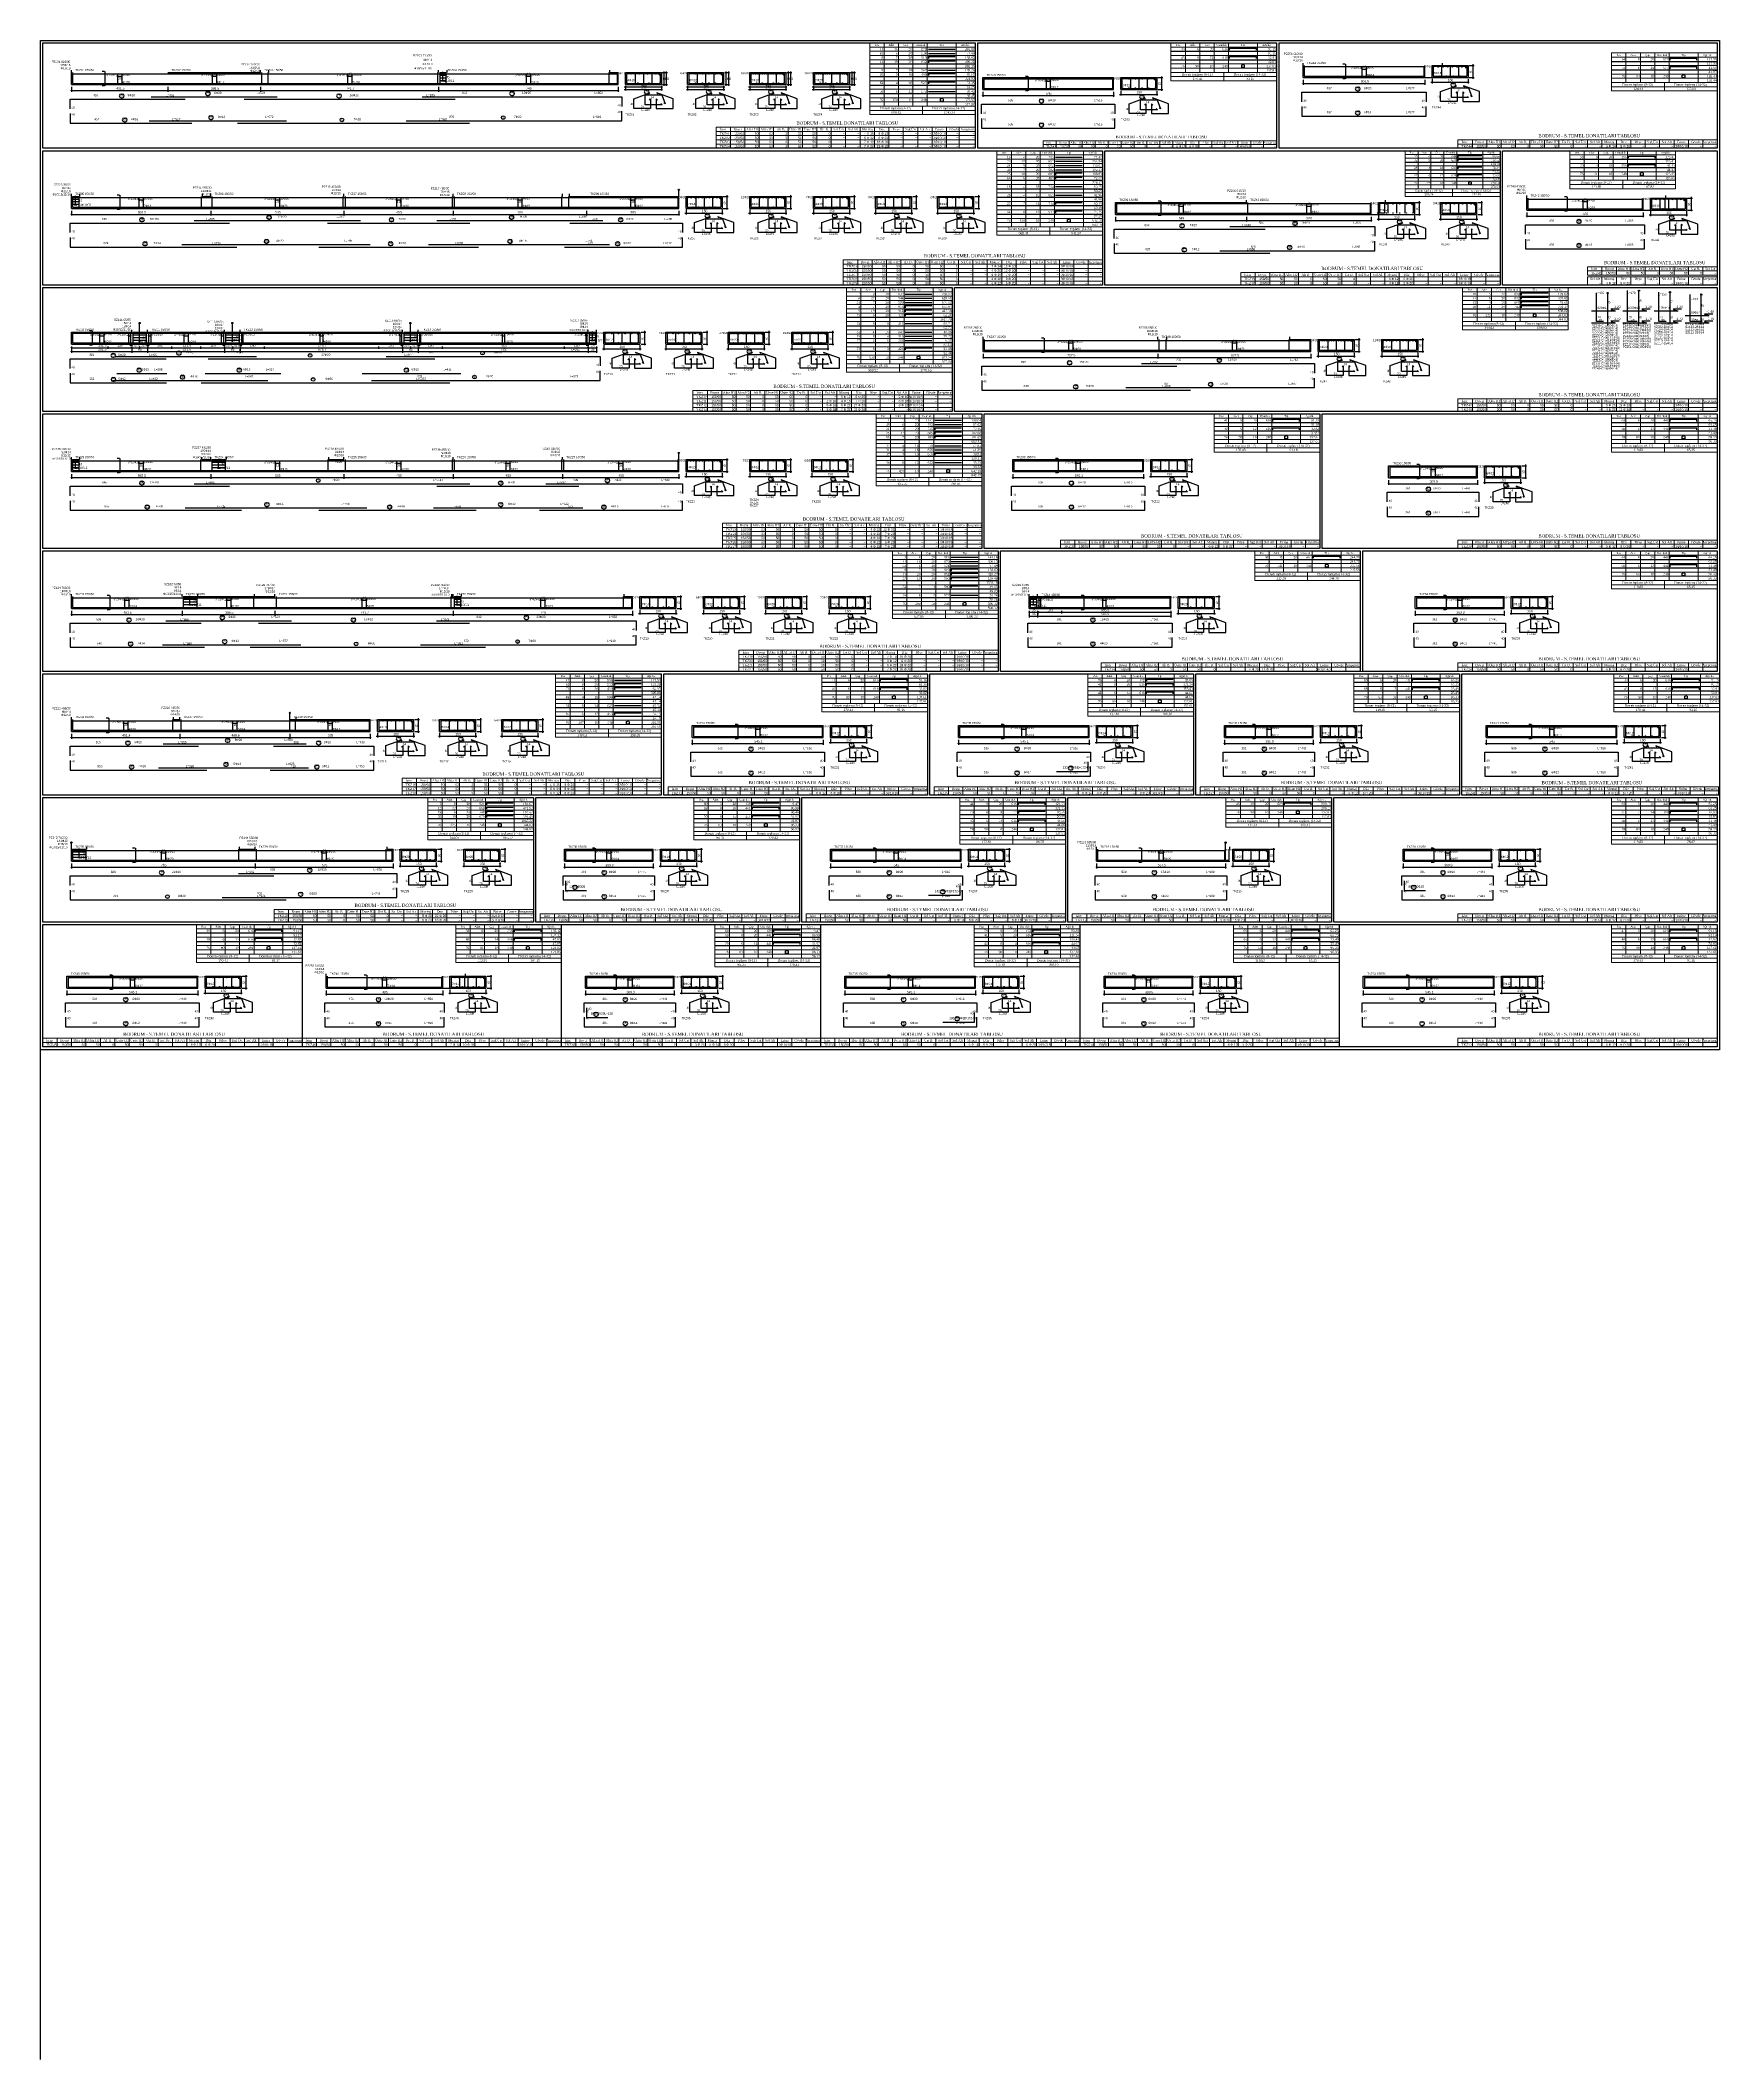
# Model space of a CAD drawing. Header units: metres. Extents: x 419734 to 420376, y 4564732 to 4565123.
# Drawn here: x 420099.2 to 420169.1, y 4564978.8 to 4565062.9 of the extents above; entities that cross this region are included whole.
import ezdxf

# ---------------------------------------------------------------- set-up
doc = ezdxf.new("R2010")
doc.units = ezdxf.units.M
for name, color, linetype in [('Standart', 7, 'Continuous'), ('SW_DIM', 33, 'Continuous'), ('SW_REINFORCEMENT', 7, 'Continuous'), ('SW_SEZIONI_CARPENTERIA', 4, 'Continuous'), ('SW_TXT_TESTI', 1, 'Continuous')]:
    doc.layers.add(name, color=color, linetype=linetype)
doc.layers.add('SW_FINESTRE_INV', color=60, linetype='Continuous', plot=False)
doc.styles.add('ACA_1', font='ARIALN.TTF')
doc.styles.add('arial_1_18', font='arial.ttf', dxfattribs={"height": 0.2})
doc.styles.add('SWS', font='ARIALN.TTF')
doc.styles.add('symbol_1_18', font='symbol.ttf', dxfattribs={"height": 0.2})
doc.styles.add('times new roman_1_18', font='times.ttf', dxfattribs={"height": 0.2})

msp = doc.modelspace()

# ---------------------------------------------------------------- linework, layer by layer
msp.add_line((420099.2896, 4565026.04374), (420169.0396, 4565026.04374))
for points in [[(420099.1896, 4565062.86785), (420169.1396, 4565062.86785), (420169.1396, 4565020.82258), (420099.1896, 4565020.82258)], [(420099.2896, 4565062.76785), (420138.13434, 4565062.76785), (420138.13434, 4565058.37236), (420099.2896, 4565058.37236)], [(420138.23434, 4565062.76785), (420150.68592, 4565062.76785), (420150.68592, 4565058.37236), (420138.23434, 4565058.37236)], [(420150.78592, 4565062.76785), (420169.0396, 4565062.76785), (420169.0396, 4565058.37236), (420150.78592, 4565058.37236)], [(420099.2896, 4565058.27236), (420143.43563, 4565058.27236), (420143.43563, 4565052.66868), (420099.2896, 4565052.66868)], [(420143.53563, 4565058.27236), (420159.99671, 4565058.27236), (420159.99671, 4565052.66868), (420143.53563, 4565052.66868)], [(420160.09671, 4565058.27236), (420169.0396, 4565058.27236), (420169.0396, 4565052.66868), (420160.09671, 4565052.66868)], [(420099.2896, 4565052.56868), (420137.17244, 4565052.56868), (420137.17244, 4565047.40746), (420099.2896, 4565047.40746)], [(420137.27244, 4565052.56868), (420169.0396, 4565052.56868), (420169.0396, 4565047.40746), (420137.27244, 4565047.40746)], [(420099.2896, 4565047.30746), (420138.40152, 4565047.30746), (420138.40152, 4565041.70378), (420099.2896, 4565041.70378)], [(420138.50152, 4565047.30746), (420152.48512, 4565047.30746), (420152.48512, 4565041.70378), (420138.50152, 4565041.70378)], [(420152.58512, 4565047.30746), (420169.0396, 4565047.30746), (420169.0396, 4565041.70378), (420152.58512, 4565041.70378)], [(420099.2896, 4565041.60378), (420139.08832, 4565041.60378), (420139.08832, 4565036.58442), (420099.2896, 4565036.58442)], [(420139.18832, 4565041.60378), (420154.17191, 4565041.60378), (420154.17191, 4565036.58442), (420139.18832, 4565036.58442)], [(420154.27191, 4565041.60378), (420169.0396, 4565041.60378), (420169.0396, 4565036.58442), (420154.27191, 4565036.58442)], [(420099.2896, 4565036.48442), (420125.05415, 4565036.48442), (420125.05415, 4565031.43305), (420099.2896, 4565031.43305)], [(420125.15415, 4565036.48442), (420136.13775, 4565036.48442), (420136.13775, 4565031.43305), (420125.15415, 4565031.43305)], [(420136.23775, 4565036.48442), (420147.22134, 4565036.48442), (420147.22134, 4565031.43305), (420136.23775, 4565031.43305)], [(420147.32134, 4565036.48442), (420158.30494, 4565036.48442), (420158.30494, 4565031.43305), (420147.32134, 4565031.43305)], [(420099.2896, 4565031.33305), (420119.72491, 4565031.33305), (420119.72491, 4565026.14374), (420099.2896, 4565026.14374)], [(420119.82491, 4565031.33305), (420130.8085, 4565031.33305), (420130.8085, 4565026.14374), (420119.82491, 4565026.14374)], [(420130.9085, 4565031.33305), (420141.8921, 4565031.33305), (420141.8921, 4565026.14374), (420130.9085, 4565026.14374)], [(420141.9921, 4565031.33305), (420152.97569, 4565031.33305), (420152.97569, 4565026.14374), (420141.9921, 4565026.14374)], [(420153.07569, 4565031.33305), (420169.0396, 4565031.33305), (420169.0396, 4565026.14374), (420153.07569, 4565026.14374)]]:
    msp.add_lwpolyline(points, close=True)
for points in [[(420169.1396, 4565031.43305), (420158.40494, 4565031.43305), (420158.40494, 4565036.48442), (420169.1396, 4565036.48442)], [(420169.0396, 4565020.95274), (420099.2896, 4565020.95274), (420099.2896, 4565026.04374)], [(420110.0896, 4565026.04374), (420110.0896, 4565020.95274)], [(420120.8896, 4565026.04374), (420120.8896, 4565020.95274)], [(420131.6896, 4565026.04374), (420131.6896, 4565020.95274)], [(420142.4896, 4565026.04374), (420142.4896, 4565020.95274)], [(420153.2896, 4565026.04374), (420153.2896, 4565020.95274)], [(420169.0396, 4565026.04374), (420169.0396, 4565020.95274)]]:
    msp.add_lwpolyline(points)
at = {"layer": 'Standart', "color": 1, "linetype": 'Continuous', "lineweight": 5}
for points in [[(420133.73434, 4565062.76785), (420138.13434, 4565062.76785)], [(420133.73434, 4565062.76785), (420133.73434, 4565059.77585)], [(420133.73434, 4565062.59185), (420138.13434, 4565062.59185)], [(420133.73434, 4565062.41585), (420138.13434, 4565062.41585)], [(420134.33434, 4565062.76785), (420134.33434, 4565060.12785)], [(420134.93434, 4565062.76785), (420134.93434, 4565060.12785)], [(420135.53434, 4565062.76785), (420135.53434, 4565060.12785)], [(420136.13434, 4565062.76785), (420136.13434, 4565060.12785)], [(420137.33434, 4565062.76785), (420137.33434, 4565060.12785)], [(420138.13434, 4565062.76785), (420138.13434, 4565059.77585)], [(420146.28592, 4565062.76785), (420150.68592, 4565062.76785)], [(420146.28592, 4565062.76785), (420146.28592, 4565061.18385)], [(420146.28592, 4565062.59185), (420150.68592, 4565062.59185)], [(420146.88592, 4565062.76785), (420146.88592, 4565061.53585)], [(420147.48592, 4565062.76785), (420147.48592, 4565061.53585)], [(420148.08592, 4565062.76785), (420148.08592, 4565061.53585)], [(420148.68592, 4565062.76785), (420148.68592, 4565061.53585)], [(420149.88592, 4565062.76785), (420149.88592, 4565061.53585)], [(420150.68592, 4565062.76785), (420150.68592, 4565061.18385)], [(420133.73434, 4565062.23985), (420138.13434, 4565062.23985)], [(420133.73434, 4565062.06385), (420138.13434, 4565062.06385)], [(420133.73434, 4565061.71185), (420138.13434, 4565061.71185)], [(420133.73434, 4565061.53585), (420138.13434, 4565061.53585)], [(420146.28592, 4565062.23985), (420150.68592, 4565062.23985)], [(420146.28592, 4565061.88785), (420150.68592, 4565061.88785)], [(420146.28592, 4565061.71185), (420150.68592, 4565061.71185)], [(420146.28592, 4565061.53585), (420150.68592, 4565061.53585)], [(420148.48592, 4565061.53585), (420148.48592, 4565061.18385)], [(420164.6396, 4565062.3467), (420169.0396, 4565062.3467)], [(420164.6396, 4565062.3467), (420164.6396, 4565060.7627)], [(420164.6396, 4565062.1707), (420169.0396, 4565062.1707)], [(420164.6396, 4565061.8187), (420169.0396, 4565061.8187)], [(420165.2396, 4565062.3467), (420165.2396, 4565061.1147)], [(420165.8396, 4565062.3467), (420165.8396, 4565061.1147)], [(420166.4396, 4565062.3467), (420166.4396, 4565061.1147)], [(420167.0396, 4565062.3467), (420167.0396, 4565061.1147)], [(420168.2396, 4565062.3467), (420168.2396, 4565061.1147)], [(420169.0396, 4565062.3467), (420169.0396, 4565060.7627)], [(420133.73434, 4565061.18385), (420138.13434, 4565061.18385)], [(420133.73434, 4565060.83185), (420138.13434, 4565060.83185)], [(420146.28592, 4565061.35985), (420150.68592, 4565061.35985)], [(420146.28592, 4565061.18385), (420150.68592, 4565061.18385)], [(420164.6396, 4565061.4667), (420169.0396, 4565061.4667)], [(420164.6396, 4565061.2907), (420169.0396, 4565061.2907)], [(420164.6396, 4565061.1147), (420169.0396, 4565061.1147)], [(420164.6396, 4565060.9387), (420169.0396, 4565060.9387)], [(420164.6396, 4565060.7627), (420169.0396, 4565060.7627)], [(420166.8396, 4565061.1147), (420166.8396, 4565060.7627)], [(420133.73434, 4565060.47985), (420138.13434, 4565060.47985)], [(420133.73434, 4565060.30385), (420138.13434, 4565060.30385)], [(420133.73434, 4565060.12785), (420138.13434, 4565060.12785)], [(420133.73434, 4565059.95185), (420138.13434, 4565059.95185)], [(420135.93434, 4565060.12785), (420135.93434, 4565059.77585)], [(420127.33434, 4565059.25236), (420138.13434, 4565059.25236)], [(420127.33434, 4565059.25236), (420127.33434, 4565058.37236)], [(420127.33434, 4565059.07636), (420138.13434, 4565059.07636)], [(420127.93434, 4565059.25236), (420127.93434, 4565058.37236)], [(420128.53434, 4565059.25236), (420128.53434, 4565058.37236)], [(420129.13434, 4565059.25236), (420129.13434, 4565058.37236)], [(420129.73434, 4565059.25236), (420129.73434, 4565058.37236)], [(420130.33434, 4565059.25236), (420130.33434, 4565058.37236)], [(420130.93434, 4565059.25236), (420130.93434, 4565058.37236)], [(420131.53434, 4565059.25236), (420131.53434, 4565058.37236)], [(420132.13434, 4565059.25236), (420132.13434, 4565058.37236)], [(420132.73434, 4565059.25236), (420132.73434, 4565058.37236)], [(420133.33434, 4565059.25236), (420133.33434, 4565058.37236)], [(420133.73434, 4565059.77585), (420138.13434, 4565059.77585)], [(420133.93434, 4565059.25236), (420133.93434, 4565058.37236)], [(420134.53434, 4565059.25236), (420134.53434, 4565058.37236)], [(420135.13434, 4565059.25236), (420135.13434, 4565058.37236)], [(420135.73434, 4565059.25236), (420135.73434, 4565058.37236)], [(420136.33434, 4565059.25236), (420136.33434, 4565058.37236)], [(420136.93434, 4565059.25236), (420136.93434, 4565058.37236)], [(420137.46027, 4565059.25236), (420137.46027, 4565058.37236)], [(420138.13434, 4565059.25236), (420138.13434, 4565058.37236)], [(420127.33434, 4565058.90036), (420138.13434, 4565058.90036)], [(420127.33434, 4565058.72436), (420138.13434, 4565058.72436)], [(420127.33434, 4565058.54836), (420138.13434, 4565058.54836)], [(420127.33434, 4565058.37236), (420138.13434, 4565058.37236)], [(420139.03563, 4565058.27236), (420139.03563, 4565054.75236)], [(420139.63563, 4565058.27236), (420139.63563, 4565055.10436)], [(420140.23563, 4565058.27236), (420140.23563, 4565055.10436)], [(420140.83563, 4565058.27236), (420140.83563, 4565055.10436)], [(420140.96592, 4565058.68916), (420150.68592, 4565058.68916)], [(420140.96592, 4565058.68916), (420140.96592, 4565058.37236)], [(420140.96592, 4565058.53076), (420150.68592, 4565058.53076)], [(420140.96592, 4565058.37236), (420150.68592, 4565058.37236)], [(420141.43563, 4565058.27236), (420141.43563, 4565055.10436)], [(420141.50592, 4565058.68916), (420141.50592, 4565058.37236)], [(420142.04592, 4565058.68916), (420142.04592, 4565058.37236)], [(420142.58592, 4565058.68916), (420142.58592, 4565058.37236)], [(420142.63563, 4565058.27236), (420142.63563, 4565055.10436)], [(420143.12592, 4565058.68916), (420143.12592, 4565058.37236)], [(420143.43563, 4565058.27236), (420143.43563, 4565054.75236)], [(420143.66592, 4565058.68916), (420143.66592, 4565058.37236)], [(420144.20592, 4565058.68916), (420144.20592, 4565058.37236)], [(420144.74592, 4565058.68916), (420144.74592, 4565058.37236)], [(420145.28592, 4565058.68916), (420145.28592, 4565058.37236)], [(420145.82592, 4565058.68916), (420145.82592, 4565058.37236)], [(420146.36592, 4565058.68916), (420146.36592, 4565058.37236)], [(420146.90592, 4565058.68916), (420146.90592, 4565058.37236)], [(420147.44592, 4565058.68916), (420147.44592, 4565058.37236)], [(420147.98592, 4565058.68916), (420147.98592, 4565058.37236)], [(420148.52592, 4565058.68916), (420148.52592, 4565058.37236)], [(420149.06592, 4565058.68916), (420149.06592, 4565058.37236)], [(420149.60592, 4565058.68916), (420149.60592, 4565058.37236)], [(420150.14592, 4565058.68916), (420150.14592, 4565058.37236)], [(420150.68592, 4565058.68916), (420150.68592, 4565058.37236)], [(420156.03671, 4565058.27236), (420159.99671, 4565058.27236)], [(420156.03671, 4565058.27236), (420156.03671, 4565056.37156)], [(420156.57671, 4565058.27236), (420156.57671, 4565056.68836)], [(420157.11671, 4565058.27236), (420157.11671, 4565056.68836)], [(420157.65671, 4565058.27236), (420157.65671, 4565056.68836)], [(420158.19671, 4565058.27236), (420158.19671, 4565056.68836)], [(420158.2396, 4565058.72436), (420169.0396, 4565058.72436)], [(420158.2396, 4565058.72436), (420158.2396, 4565058.37236)], [(420158.2396, 4565058.54836), (420169.0396, 4565058.54836)], [(420158.2396, 4565058.37236), (420169.0396, 4565058.37236)], [(420158.8396, 4565058.72436), (420158.8396, 4565058.37236)], [(420159.27671, 4565058.27236), (420159.27671, 4565056.68836)], [(420159.4396, 4565058.72436), (420159.4396, 4565058.37236)], [(420159.99671, 4565058.27236), (420159.99671, 4565056.37156)], [(420160.0396, 4565058.72436), (420160.0396, 4565058.37236)], [(420160.6396, 4565058.72436), (420160.6396, 4565058.37236)], [(420161.2396, 4565058.72436), (420161.2396, 4565058.37236)], [(420161.8396, 4565058.72436), (420161.8396, 4565058.37236)], [(420162.4396, 4565058.72436), (420162.4396, 4565058.37236)], [(420162.90092, 4565058.27236), (420167.30092, 4565058.27236)], [(420162.90092, 4565058.27236), (420162.90092, 4565056.68836)], [(420163.0396, 4565058.72436), (420163.0396, 4565058.37236)], [(420163.50092, 4565058.27236), (420163.50092, 4565057.04036)], [(420163.6396, 4565058.72436), (420163.6396, 4565058.37236)], [(420164.10092, 4565058.27236), (420164.10092, 4565057.04036)], [(420164.2396, 4565058.72436), (420164.2396, 4565058.37236)], [(420164.70092, 4565058.27236), (420164.70092, 4565057.04036)], [(420164.8396, 4565058.72436), (420164.8396, 4565058.37236)], [(420165.30092, 4565058.27236), (420165.30092, 4565057.04036)], [(420165.4396, 4565058.72436), (420165.4396, 4565058.37236)], [(420166.0396, 4565058.72436), (420166.0396, 4565058.37236)], [(420166.50092, 4565058.27236), (420166.50092, 4565057.04036)], [(420166.6396, 4565058.72436), (420166.6396, 4565058.37236)], [(420167.2396, 4565058.72436), (420167.2396, 4565058.37236)], [(420167.30092, 4565058.27236), (420167.30092, 4565056.68836)], [(420167.8396, 4565058.72436), (420167.8396, 4565058.37236)], [(420168.4396, 4565058.72436), (420168.4396, 4565058.37236)], [(420169.0396, 4565058.72436), (420169.0396, 4565058.37236)], [(420139.03563, 4565058.09636), (420143.43563, 4565058.09636)], [(420139.03563, 4565057.92036), (420143.43563, 4565057.92036)], [(420139.03563, 4565057.74436), (420143.43563, 4565057.74436)], [(420139.03563, 4565057.56836), (420143.43563, 4565057.56836)], [(420139.03563, 4565057.39236), (420143.43563, 4565057.39236)], [(420156.03671, 4565058.11396), (420159.99671, 4565058.11396)], [(420156.03671, 4565057.95556), (420159.99671, 4565057.95556)], [(420156.03671, 4565057.63876), (420159.99671, 4565057.63876)], [(420162.90092, 4565058.09636), (420167.30092, 4565058.09636)], [(420162.90092, 4565057.74436), (420167.30092, 4565057.74436)], [(420162.90092, 4565057.39236), (420167.30092, 4565057.39236)], [(420139.03563, 4565057.21636), (420143.43563, 4565057.21636)], [(420139.03563, 4565056.86436), (420143.43563, 4565056.86436)], [(420139.03563, 4565056.51236), (420143.43563, 4565056.51236)], [(420156.03671, 4565057.32196), (420159.99671, 4565057.32196)], [(420156.03671, 4565057.00516), (420159.99671, 4565057.00516)], [(420156.03671, 4565056.84676), (420159.99671, 4565056.84676)], [(420156.03671, 4565056.68836), (420159.99671, 4565056.68836)], [(420156.03671, 4565056.52996), (420159.99671, 4565056.52996)], [(420158.01671, 4565056.68836), (420158.01671, 4565056.37156)], [(420162.90092, 4565057.21636), (420167.30092, 4565057.21636)], [(420162.90092, 4565057.04036), (420167.30092, 4565057.04036)], [(420162.90092, 4565056.86436), (420167.30092, 4565056.86436)], [(420162.90092, 4565056.68836), (420167.30092, 4565056.68836)], [(420165.10092, 4565057.04036), (420165.10092, 4565056.68836)], [(420139.03563, 4565056.16036), (420143.43563, 4565056.16036)], [(420139.03563, 4565055.80836), (420143.43563, 4565055.80836)], [(420156.03671, 4565056.37156), (420159.99671, 4565056.37156)], [(420139.03563, 4565055.45636), (420143.43563, 4565055.45636)], [(420139.03563, 4565055.28036), (420143.43563, 4565055.28036)], [(420139.03563, 4565055.10436), (420143.43563, 4565055.10436)], [(420139.03563, 4565054.92836), (420143.43563, 4565054.92836)], [(420141.23563, 4565055.10436), (420141.23563, 4565054.75236)], [(420139.03563, 4565054.75236), (420143.43563, 4565054.75236)], [(420132.63563, 4565053.72468), (420143.43563, 4565053.72468)], [(420132.63563, 4565053.72468), (420132.63563, 4565052.66868)], [(420132.63563, 4565053.54868), (420143.43563, 4565053.54868)], [(420132.63563, 4565053.37268), (420143.43563, 4565053.37268)], [(420132.63563, 4565053.19668), (420143.43563, 4565053.19668)], [(420133.23563, 4565053.72468), (420133.23563, 4565052.66868)], [(420133.83563, 4565053.72468), (420133.83563, 4565052.66868)], [(420134.43563, 4565053.72468), (420134.43563, 4565052.66868)], [(420135.03563, 4565053.72468), (420135.03563, 4565052.66868)], [(420135.63563, 4565053.72468), (420135.63563, 4565052.66868)], [(420136.23563, 4565053.72468), (420136.23563, 4565052.66868)], [(420136.83563, 4565053.72468), (420136.83563, 4565052.66868)], [(420137.43563, 4565053.72468), (420137.43563, 4565052.66868)], [(420138.03563, 4565053.72468), (420138.03563, 4565052.66868)], [(420138.63563, 4565053.72468), (420138.63563, 4565052.66868)], [(420139.23563, 4565053.72468), (420139.23563, 4565052.66868)], [(420139.83563, 4565053.72468), (420139.83563, 4565052.66868)], [(420140.43563, 4565053.72468), (420140.43563, 4565052.66868)], [(420141.03563, 4565053.72468), (420141.03563, 4565052.66868)], [(420141.63563, 4565053.72468), (420141.63563, 4565052.66868)], [(420142.23563, 4565053.72468), (420142.23563, 4565052.66868)], [(420142.83563, 4565053.72468), (420142.83563, 4565052.66868)], [(420143.43563, 4565053.72468), (420143.43563, 4565052.66868)], [(420149.19671, 4565053.19668), (420159.99671, 4565053.19668)], [(420149.19671, 4565053.19668), (420149.19671, 4565052.66868)], [(420149.79671, 4565053.19668), (420149.79671, 4565052.66868)], [(420150.39671, 4565053.19668), (420150.39671, 4565052.66868)], [(420150.99671, 4565053.19668), (420150.99671, 4565052.66868)], [(420151.59671, 4565053.19668), (420151.59671, 4565052.66868)], [(420152.19671, 4565053.19668), (420152.19671, 4565052.66868)], [(420152.79671, 4565053.19668), (420152.79671, 4565052.66868)], [(420153.39671, 4565053.19668), (420153.39671, 4565052.66868)], [(420153.99671, 4565053.19668), (420153.99671, 4565052.66868)], [(420154.59671, 4565053.19668), (420154.59671, 4565052.66868)], [(420155.19671, 4565053.19668), (420155.19671, 4565052.66868)], [(420155.79671, 4565053.19668), (420155.79671, 4565052.66868)], [(420156.39671, 4565053.19668), (420156.39671, 4565052.66868)], [(420156.99671, 4565053.19668), (420156.99671, 4565052.66868)], [(420157.59671, 4565053.19668), (420157.59671, 4565052.66868)], [(420158.19671, 4565053.19668), (420158.19671, 4565052.66868)], [(420158.79671, 4565053.19668), (420158.79671, 4565052.66868)], [(420159.39671, 4565053.19668), (420159.39671, 4565052.66868)], [(420159.99671, 4565053.19668), (420159.99671, 4565052.66868)], [(420163.6396, 4565053.44004), (420169.0396, 4565053.44004)], [(420163.6396, 4565053.44004), (420163.6396, 4565053.08804)], [(420163.6396, 4565053.26404), (420169.0396, 4565053.26404)], [(420164.2396, 4565053.44004), (420164.2396, 4565053.08804)], [(420164.8396, 4565053.44004), (420164.8396, 4565053.08804)], [(420165.4396, 4565053.44004), (420165.4396, 4565053.08804)], [(420166.0396, 4565053.44004), (420166.0396, 4565053.08804)], [(420166.6396, 4565053.44004), (420166.6396, 4565053.08804)], [(420167.2396, 4565053.44004), (420167.2396, 4565053.08804)], [(420167.8396, 4565053.44004), (420167.8396, 4565053.08804)], [(420168.4396, 4565053.44004), (420168.4396, 4565053.08804)], [(420169.0396, 4565053.08804), (420169.0396, 4565053.44004)], [(420132.63563, 4565053.02068), (420143.43563, 4565053.02068)], [(420132.63563, 4565052.84468), (420143.43563, 4565052.84468)], [(420132.63563, 4565052.66868), (420143.43563, 4565052.66868)], [(420132.77244, 4565052.56868), (420137.17244, 4565052.56868)], [(420132.77244, 4565052.56868), (420132.77244, 4565049.04868)], [(420132.77244, 4565052.39268), (420137.17244, 4565052.39268)], [(420133.37244, 4565052.56868), (420133.37244, 4565049.40068)], [(420133.97244, 4565052.56868), (420133.97244, 4565049.40068)], [(420134.57244, 4565052.56868), (420134.57244, 4565049.40068)], [(420135.17244, 4565052.56868), (420135.17244, 4565049.40068)], [(420136.37244, 4565052.56868), (420136.37244, 4565049.40068)], [(420137.17244, 4565052.56868), (420137.17244, 4565049.04868)], [(420149.19671, 4565053.02068), (420159.99671, 4565053.02068)], [(420149.19671, 4565052.84468), (420159.99671, 4565052.84468)], [(420149.19671, 4565052.66868), (420159.99671, 4565052.66868)], [(420158.43498, 4565052.56868), (420162.83498, 4565052.56868)], [(420158.43498, 4565052.56868), (420158.43498, 4565050.80868)], [(420158.43498, 4565052.39268), (420162.83498, 4565052.39268)], [(420159.03498, 4565052.56868), (420159.03498, 4565051.16068)], [(420159.63498, 4565052.56868), (420159.63498, 4565051.16068)], [(420160.23498, 4565052.56868), (420160.23498, 4565051.16068)], [(420160.83498, 4565052.56868), (420160.83498, 4565051.16068)], [(420162.03498, 4565052.56868), (420162.03498, 4565051.16068)], [(420162.83498, 4565052.56868), (420162.83498, 4565050.80868)], [(420163.6396, 4565053.08804), (420169.0396, 4565053.08804)], [(420163.6396, 4565053.02068), (420163.6396, 4565052.66868)], [(420163.6396, 4565053.02068), (420169.0396, 4565053.02068)], [(420163.6396, 4565052.66868), (420169.0396, 4565052.66868)], [(420164.2396, 4565053.02068), (420164.2396, 4565052.66868)], [(420164.8396, 4565053.02068), (420164.8396, 4565052.66868)], [(420165.4396, 4565053.02068), (420165.4396, 4565052.66868)], [(420166.0396, 4565053.02068), (420166.0396, 4565052.66868)], [(420166.6396, 4565053.02068), (420166.6396, 4565052.66868)], [(420167.2396, 4565053.02068), (420167.2396, 4565052.66868)], [(420167.8396, 4565053.02068), (420167.8396, 4565052.66868)], [(420168.4396, 4565053.02068), (420168.4396, 4565052.66868)], [(420169.0396, 4565053.02068), (420169.0396, 4565052.66868)], [(420132.77244, 4565052.21668), (420137.17244, 4565052.21668)], [(420132.77244, 4565052.04068), (420137.17244, 4565052.04068)], [(420132.77244, 4565051.86468), (420137.17244, 4565051.86468)], [(420132.77244, 4565051.68868), (420137.17244, 4565051.68868)], [(420132.77244, 4565051.51268), (420137.17244, 4565051.51268)], [(420158.43498, 4565052.21668), (420162.83498, 4565052.21668)], [(420158.43498, 4565052.04068), (420162.83498, 4565052.04068)], [(420158.43498, 4565051.86468), (420162.83498, 4565051.86468)], [(420158.43498, 4565051.51268), (420162.83498, 4565051.51268)], [(420132.77244, 4565051.16068), (420137.17244, 4565051.16068)], [(420132.77244, 4565050.80868), (420137.17244, 4565050.80868)], [(420132.77244, 4565050.63268), (420137.17244, 4565050.63268)], [(420158.43498, 4565051.33668), (420162.83498, 4565051.33668)], [(420158.43498, 4565051.16068), (420162.83498, 4565051.16068)], [(420158.43498, 4565050.98468), (420162.83498, 4565050.98468)], [(420158.43498, 4565050.80868), (420162.83498, 4565050.80868)], [(420160.63498, 4565051.16068), (420160.63498, 4565050.80868)], [(420132.77244, 4565050.45668), (420137.17244, 4565050.45668)], [(420132.77244, 4565050.10468), (420137.17244, 4565050.10468)], [(420132.77244, 4565049.75268), (420137.17244, 4565049.75268)], [(420132.77244, 4565049.57668), (420137.17244, 4565049.57668)], [(420132.77244, 4565049.40068), (420137.17244, 4565049.40068)], [(420132.77244, 4565049.22468), (420137.17244, 4565049.22468)], [(420132.77244, 4565049.04868), (420137.17244, 4565049.04868)], [(420134.97244, 4565049.40068), (420134.97244, 4565049.04868)], [(420126.37244, 4565048.28746), (420137.17244, 4565048.28746)], [(420126.37244, 4565048.28746), (420126.37244, 4565047.40746)], [(420126.37244, 4565048.11146), (420137.17244, 4565048.11146)], [(420126.97244, 4565048.28746), (420126.97244, 4565047.40746)], [(420127.57244, 4565048.28746), (420127.57244, 4565047.40746)], [(420128.17244, 4565048.28746), (420128.17244, 4565047.40746)], [(420128.77244, 4565048.28746), (420128.77244, 4565047.40746)], [(420129.37244, 4565048.28746), (420129.37244, 4565047.40746)], [(420129.97244, 4565048.28746), (420129.97244, 4565047.40746)], [(420130.57244, 4565048.28746), (420130.57244, 4565047.40746)], [(420131.17244, 4565048.28746), (420131.17244, 4565047.40746)], [(420131.77244, 4565048.28746), (420131.77244, 4565047.40746)], [(420132.37244, 4565048.28746), (420132.37244, 4565047.40746)], [(420132.97244, 4565048.28746), (420132.97244, 4565047.40746)], [(420133.57244, 4565048.28746), (420133.57244, 4565047.40746)], [(420134.17244, 4565048.28746), (420134.17244, 4565047.40746)], [(420134.77244, 4565048.28746), (420134.77244, 4565047.40746)], [(420135.37244, 4565048.28746), (420135.37244, 4565047.40746)], [(420135.97244, 4565048.28746), (420135.97244, 4565047.40746)], [(420136.57244, 4565048.28746), (420136.57244, 4565047.40746)], [(420137.17244, 4565048.28746), (420137.17244, 4565047.40746)], [(420126.37244, 4565047.93546), (420137.17244, 4565047.93546)], [(420126.37244, 4565047.75946), (420137.17244, 4565047.75946)], [(420126.37244, 4565047.58346), (420137.17244, 4565047.58346)], [(420126.37244, 4565047.40746), (420137.17244, 4565047.40746)], [(420134.00152, 4565047.30746), (420138.40152, 4565047.30746)], [(420134.00152, 4565047.30746), (420134.00152, 4565044.31546)], [(420134.60152, 4565047.30746), (420134.60152, 4565044.66746)], [(420135.20152, 4565047.30746), (420135.20152, 4565044.66746)], [(420135.80152, 4565047.30746), (420135.80152, 4565044.66746)], [(420136.40152, 4565047.30746), (420136.40152, 4565044.66746)], [(420137.60152, 4565047.30746), (420137.60152, 4565044.66746)], [(420138.40152, 4565047.30746), (420138.40152, 4565044.31546)], [(420148.08512, 4565047.30746), (420152.48512, 4565047.30746)], [(420148.08512, 4565047.30746), (420148.08512, 4565045.72346)], [(420148.68512, 4565047.30746), (420148.68512, 4565046.07546)], [(420149.28512, 4565047.30746), (420149.28512, 4565046.07546)], [(420149.88512, 4565047.30746), (420149.88512, 4565046.07546)], [(420150.48512, 4565047.30746), (420150.48512, 4565046.07546)], [(420151.68512, 4565047.30746), (420151.68512, 4565046.07546)], [(420152.48512, 4565047.30746), (420152.48512, 4565045.72346)], [(420158.2396, 4565047.93546), (420169.0396, 4565047.93546)], [(420158.2396, 4565047.93546), (420158.2396, 4565047.40746)], [(420158.2396, 4565047.75946), (420169.0396, 4565047.75946)], [(420158.2396, 4565047.58346), (420169.0396, 4565047.58346)], [(420158.2396, 4565047.40746), (420169.0396, 4565047.40746)], [(420158.8396, 4565047.93546), (420158.8396, 4565047.40746)], [(420159.4396, 4565047.93546), (420159.4396, 4565047.40746)], [(420160.0396, 4565047.93546), (420160.0396, 4565047.40746)], [(420160.6396, 4565047.93546), (420160.6396, 4565047.40746)], [(420161.2396, 4565047.93546), (420161.2396, 4565047.40746)], [(420161.8396, 4565047.93546), (420161.8396, 4565047.40746)], [(420162.4396, 4565047.93546), (420162.4396, 4565047.40746)], [(420163.0396, 4565047.93546), (420163.0396, 4565047.40746)], [(420163.6396, 4565047.93546), (420163.6396, 4565047.40746)], [(420164.2396, 4565047.93546), (420164.2396, 4565047.40746)], [(420164.6396, 4565047.30746), (420169.0396, 4565047.30746)], [(420164.6396, 4565047.30746), (420164.6396, 4565045.72346)], [(420164.8396, 4565047.93546), (420164.8396, 4565047.40746)], [(420165.2396, 4565047.30746), (420165.2396, 4565046.07546)], [(420165.4396, 4565047.93546), (420165.4396, 4565047.40746)], [(420165.8396, 4565047.30746), (420165.8396, 4565046.07546)], [(420166.0396, 4565047.93546), (420166.0396, 4565047.40746)], [(420166.4396, 4565047.30746), (420166.4396, 4565046.07546)], [(420166.6396, 4565047.93546), (420166.6396, 4565047.40746)], [(420167.0396, 4565047.30746), (420167.0396, 4565046.07546)], [(420167.2396, 4565047.93546), (420167.2396, 4565047.40746)], [(420167.8396, 4565047.93546), (420167.8396, 4565047.40746)], [(420168.2396, 4565047.30746), (420168.2396, 4565046.07546)], [(420168.4396, 4565047.93546), (420168.4396, 4565047.40746)], [(420169.0396, 4565047.93546), (420169.0396, 4565047.40746)], [(420169.0396, 4565047.30746), (420169.0396, 4565045.72346)], [(420134.00152, 4565047.13146), (420138.40152, 4565047.13146)], [(420134.00152, 4565046.95546), (420138.40152, 4565046.95546)], [(420134.00152, 4565046.77946), (420138.40152, 4565046.77946)], [(420134.00152, 4565046.60346), (420138.40152, 4565046.60346)], [(420134.00152, 4565046.42746), (420138.40152, 4565046.42746)], [(420148.08512, 4565047.13146), (420152.48512, 4565047.13146)], [(420148.08512, 4565046.77946), (420152.48512, 4565046.77946)], [(420148.08512, 4565046.42746), (420152.48512, 4565046.42746)], [(420164.6396, 4565047.13146), (420169.0396, 4565047.13146)], [(420164.6396, 4565046.77946), (420169.0396, 4565046.77946)], [(420164.6396, 4565046.42746), (420169.0396, 4565046.42746)], [(420134.00152, 4565046.07546), (420138.40152, 4565046.07546)], [(420134.00152, 4565045.89946), (420138.40152, 4565045.89946)], [(420134.00152, 4565045.72346), (420138.40152, 4565045.72346)], [(420148.08512, 4565046.25146), (420152.48512, 4565046.25146)], [(420148.08512, 4565046.07546), (420152.48512, 4565046.07546)], [(420148.08512, 4565045.89946), (420152.48512, 4565045.89946)], [(420148.08512, 4565045.72346), (420152.48512, 4565045.72346)], [(420150.28512, 4565046.07546), (420150.28512, 4565045.72346)], [(420164.6396, 4565046.25146), (420169.0396, 4565046.25146)], [(420164.6396, 4565046.07546), (420169.0396, 4565046.07546)], [(420164.6396, 4565045.89946), (420169.0396, 4565045.89946)], [(420164.6396, 4565045.72346), (420169.0396, 4565045.72346)], [(420166.8396, 4565046.07546), (420166.8396, 4565045.72346)], [(420134.00152, 4565045.37146), (420138.40152, 4565045.37146)], [(420134.00152, 4565045.01946), (420138.40152, 4565045.01946)], [(420134.00152, 4565044.84346), (420138.40152, 4565044.84346)], [(420134.00152, 4565044.66746), (420138.40152, 4565044.66746)], [(420134.00152, 4565044.49146), (420138.40152, 4565044.49146)], [(420134.00152, 4565044.31546), (420138.40152, 4565044.31546)], [(420136.20152, 4565044.66746), (420136.20152, 4565044.31546)], [(420127.60152, 4565042.75978), (420138.40152, 4565042.75978)], [(420127.60152, 4565042.75978), (420127.60152, 4565041.70378)], [(420127.60152, 4565042.58378), (420138.40152, 4565042.58378)], [(420127.60152, 4565042.40778), (420138.40152, 4565042.40778)], [(420127.60152, 4565042.23178), (420138.40152, 4565042.23178)], [(420128.20152, 4565042.75978), (420128.20152, 4565041.70378)], [(420128.80152, 4565042.75978), (420128.80152, 4565041.70378)], [(420129.40152, 4565042.75978), (420129.40152, 4565041.70378)], [(420130.00152, 4565042.75978), (420130.00152, 4565041.70378)], [(420130.60152, 4565042.75978), (420130.60152, 4565041.70378)], [(420131.20152, 4565042.75978), (420131.20152, 4565041.70378)], [(420131.80152, 4565042.75978), (420131.80152, 4565041.70378)], [(420132.40152, 4565042.75978), (420132.40152, 4565041.70378)], [(420133.00152, 4565042.75978), (420133.00152, 4565041.70378)], [(420133.60152, 4565042.75978), (420133.60152, 4565041.70378)], [(420134.20152, 4565042.75978), (420134.20152, 4565041.70378)], [(420134.80152, 4565042.75978), (420134.80152, 4565041.70378)], [(420135.40152, 4565042.75978), (420135.40152, 4565041.70378)], [(420136.00152, 4565042.75978), (420136.00152, 4565041.70378)], [(420136.60152, 4565042.75978), (420136.60152, 4565041.70378)], [(420137.20152, 4565042.75978), (420137.20152, 4565041.70378)], [(420137.80152, 4565042.75978), (420137.80152, 4565041.70378)], [(420138.40152, 4565042.75978), (420138.40152, 4565041.70378)], [(420127.60152, 4565042.05578), (420138.40152, 4565042.05578)], [(420127.60152, 4565041.87978), (420138.40152, 4565041.87978)], [(420127.60152, 4565041.70378), (420138.40152, 4565041.70378)], [(420134.68832, 4565041.60378), (420139.08832, 4565041.60378)], [(420134.68832, 4565041.60378), (420134.68832, 4565038.78778)], [(420134.68832, 4565041.42778), (420139.08832, 4565041.42778)], [(420135.28832, 4565041.60378), (420135.28832, 4565039.13978)], [(420135.88832, 4565041.60378), (420135.88832, 4565039.13978)], [(420136.48832, 4565041.60378), (420136.48832, 4565039.13978)], [(420137.08832, 4565041.60378), (420137.08832, 4565039.13978)], [(420138.28832, 4565041.60378), (420138.28832, 4565039.13978)], [(420139.08832, 4565041.60378), (420139.08832, 4565038.78778)], [(420141.68512, 4565042.05578), (420152.48512, 4565042.05578)], [(420141.68512, 4565042.05578), (420141.68512, 4565041.70378)], [(420141.68512, 4565041.87978), (420152.48512, 4565041.87978)], [(420141.68512, 4565041.70378), (420152.48512, 4565041.70378)], [(420142.28512, 4565042.05578), (420142.28512, 4565041.70378)], [(420142.88512, 4565042.05578), (420142.88512, 4565041.70378)], [(420143.48512, 4565042.05578), (420143.48512, 4565041.70378)], [(420144.08512, 4565042.05578), (420144.08512, 4565041.70378)], [(420144.68512, 4565042.05578), (420144.68512, 4565041.70378)], [(420145.28512, 4565042.05578), (420145.28512, 4565041.70378)], [(420145.88512, 4565042.05578), (420145.88512, 4565041.70378)], [(420146.48512, 4565042.05578), (420146.48512, 4565041.70378)], [(420147.08512, 4565042.05578), (420147.08512, 4565041.70378)], [(420147.68512, 4565042.05578), (420147.68512, 4565041.70378)], [(420148.28512, 4565042.05578), (420148.28512, 4565041.70378)], [(420148.88512, 4565042.05578), (420148.88512, 4565041.70378)], [(420149.48512, 4565042.05578), (420149.48512, 4565041.70378)], [(420149.77191, 4565041.60378), (420154.17191, 4565041.60378)], [(420149.77191, 4565041.60378), (420149.77191, 4565040.37178)], [(420149.77191, 4565041.42778), (420154.17191, 4565041.42778)], [(420150.08512, 4565042.05578), (420150.08512, 4565041.70378)], [(420150.37191, 4565041.60378), (420150.37191, 4565040.72378)], [(420150.68512, 4565042.05578), (420150.68512, 4565041.70378)], [(420150.97191, 4565041.60378), (420150.97191, 4565040.72378)], [(420151.28512, 4565042.05578), (420151.28512, 4565041.70378)], [(420151.57191, 4565041.60378), (420151.57191, 4565040.72378)], [(420151.88512, 4565042.05578), (420151.88512, 4565041.70378)], [(420152.17191, 4565041.60378), (420152.17191, 4565040.72378)], [(420152.48512, 4565042.05578), (420152.48512, 4565041.70378)], [(420153.37191, 4565041.60378), (420153.37191, 4565040.72378)], [(420154.17191, 4565041.60378), (420154.17191, 4565040.37178)], [(420158.2396, 4565042.05578), (420169.0396, 4565042.05578)], [(420158.2396, 4565042.05578), (420158.2396, 4565041.70378)], [(420158.2396, 4565041.87978), (420169.0396, 4565041.87978)], [(420158.2396, 4565041.70378), (420169.0396, 4565041.70378)], [(420158.8396, 4565042.05578), (420158.8396, 4565041.70378)], [(420159.4396, 4565042.05578), (420159.4396, 4565041.70378)], [(420160.0396, 4565042.05578), (420160.0396, 4565041.70378)], [(420160.6396, 4565042.05578), (420160.6396, 4565041.70378)], [(420161.2396, 4565042.05578), (420161.2396, 4565041.70378)], [(420161.8396, 4565042.05578), (420161.8396, 4565041.70378)], [(420162.4396, 4565042.05578), (420162.4396, 4565041.70378)], [(420163.0396, 4565042.05578), (420163.0396, 4565041.70378)], [(420163.6396, 4565042.05578), (420163.6396, 4565041.70378)], [(420164.2396, 4565042.05578), (420164.2396, 4565041.70378)], [(420164.6396, 4565041.60378), (420169.0396, 4565041.60378)], [(420164.6396, 4565041.60378), (420164.6396, 4565040.01978)], [(420164.6396, 4565041.42778), (420169.0396, 4565041.42778)], [(420164.8396, 4565042.05578), (420164.8396, 4565041.70378)], [(420165.2396, 4565041.60378), (420165.2396, 4565040.37178)], [(420165.4396, 4565042.05578), (420165.4396, 4565041.70378)], [(420165.8396, 4565041.60378), (420165.8396, 4565040.37178)], [(420166.0396, 4565042.05578), (420166.0396, 4565041.70378)], [(420166.4396, 4565041.60378), (420166.4396, 4565040.37178)], [(420166.6396, 4565042.05578), (420166.6396, 4565041.70378)], [(420167.0396, 4565041.60378), (420167.0396, 4565040.37178)], [(420167.2396, 4565042.05578), (420167.2396, 4565041.70378)], [(420167.8396, 4565042.05578), (420167.8396, 4565041.70378)], [(420168.2396, 4565041.60378), (420168.2396, 4565040.37178)], [(420168.4396, 4565042.05578), (420168.4396, 4565041.70378)], [(420169.0396, 4565042.05578), (420169.0396, 4565041.70378)], [(420169.0396, 4565041.60378), (420169.0396, 4565040.01978)], [(420134.68832, 4565041.25178), (420139.08832, 4565041.25178)], [(420134.68832, 4565041.07578), (420139.08832, 4565041.07578)], [(420134.68832, 4565040.89978), (420139.08832, 4565040.89978)], [(420134.68832, 4565040.72378), (420139.08832, 4565040.72378)], [(420134.68832, 4565040.54778), (420139.08832, 4565040.54778)], [(420149.77191, 4565041.07578), (420154.17191, 4565041.07578)], [(420149.77191, 4565040.89978), (420154.17191, 4565040.89978)], [(420149.77191, 4565040.72378), (420154.17191, 4565040.72378)], [(420149.77191, 4565040.54778), (420154.17191, 4565040.54778)], [(420151.97191, 4565040.72378), (420151.97191, 4565040.37178)], [(420164.6396, 4565041.07578), (420169.0396, 4565041.07578)], [(420164.6396, 4565040.72378), (420169.0396, 4565040.72378)], [(420164.6396, 4565040.54778), (420169.0396, 4565040.54778)], [(420134.68832, 4565040.19578), (420139.08832, 4565040.19578)], [(420134.68832, 4565039.84378), (420139.08832, 4565039.84378)], [(420149.77191, 4565040.37178), (420154.17191, 4565040.37178)], [(420164.6396, 4565040.37178), (420169.0396, 4565040.37178)], [(420164.6396, 4565040.19578), (420169.0396, 4565040.19578)], [(420164.6396, 4565040.01978), (420169.0396, 4565040.01978)], [(420166.8396, 4565040.37178), (420166.8396, 4565040.01978)], [(420134.68832, 4565039.49178), (420139.08832, 4565039.49178)], [(420134.68832, 4565039.31578), (420139.08832, 4565039.31578)], [(420134.68832, 4565039.13978), (420139.08832, 4565039.13978)], [(420134.68832, 4565038.96378), (420139.08832, 4565038.96378)], [(420136.88832, 4565039.13978), (420136.88832, 4565038.78778)], [(420134.68832, 4565038.78778), (420139.08832, 4565038.78778)], [(420128.28832, 4565037.46442), (420139.08832, 4565037.46442)], [(420128.28832, 4565037.46442), (420128.28832, 4565036.58442)], [(420128.28832, 4565037.28842), (420139.08832, 4565037.28842)], [(420128.88832, 4565037.46442), (420128.88832, 4565036.58442)], [(420129.48832, 4565037.46442), (420129.48832, 4565036.58442)], [(420130.08832, 4565037.46442), (420130.08832, 4565036.58442)], [(420130.68832, 4565037.46442), (420130.68832, 4565036.58442)], [(420131.28832, 4565037.46442), (420131.28832, 4565036.58442)], [(420131.88832, 4565037.46442), (420131.88832, 4565036.58442)], [(420132.48832, 4565037.46442), (420132.48832, 4565036.58442)], [(420133.08832, 4565037.46442), (420133.08832, 4565036.58442)], [(420133.68832, 4565037.46442), (420133.68832, 4565036.58442)], [(420134.28832, 4565037.46442), (420134.28832, 4565036.58442)], [(420134.88832, 4565037.46442), (420134.88832, 4565036.58442)], [(420135.48832, 4565037.46442), (420135.48832, 4565036.58442)], [(420136.08832, 4565037.46442), (420136.08832, 4565036.58442)], [(420136.68832, 4565037.46442), (420136.68832, 4565036.58442)], [(420137.28832, 4565037.46442), (420137.28832, 4565036.58442)], [(420137.88832, 4565037.46442), (420137.88832, 4565036.58442)], [(420138.48832, 4565037.46442), (420138.48832, 4565036.58442)], [(420139.08832, 4565037.46442), (420139.08832, 4565036.58442)], [(420120.65415, 4565036.48442), (420125.05415, 4565036.48442)], [(420120.65415, 4565036.48442), (420120.65415, 4565033.84442)], [(420120.65415, 4565036.30842), (420125.05415, 4565036.30842)], [(420121.25415, 4565036.48442), (420121.25415, 4565034.19642)], [(420121.85415, 4565036.48442), (420121.85415, 4565034.19642)], [(420122.45415, 4565036.48442), (420122.45415, 4565034.19642)], [(420123.05415, 4565036.48442), (420123.05415, 4565034.19642)], [(420124.25415, 4565036.48442), (420124.25415, 4565034.19642)], [(420125.05415, 4565036.48442), (420125.05415, 4565033.84442)], [(420128.28832, 4565037.11242), (420139.08832, 4565037.11242)], [(420128.28832, 4565036.93642), (420139.08832, 4565036.93642)], [(420128.28832, 4565036.76042), (420139.08832, 4565036.76042)], [(420128.28832, 4565036.58442), (420139.08832, 4565036.58442)], [(420131.73775, 4565036.48442), (420136.13775, 4565036.48442)], [(420131.73775, 4565036.48442), (420131.73775, 4565034.90042)], [(420131.73775, 4565036.30842), (420136.13775, 4565036.30842)], [(420132.33775, 4565036.48442), (420132.33775, 4565035.25242)], [(420132.93775, 4565036.48442), (420132.93775, 4565035.25242)], [(420133.53775, 4565036.48442), (420133.53775, 4565035.25242)], [(420134.13775, 4565036.48442), (420134.13775, 4565035.25242)], [(420135.33775, 4565036.48442), (420135.33775, 4565035.25242)], [(420136.13775, 4565036.48442), (420136.13775, 4565034.90042)], [(420142.82134, 4565036.48442), (420147.22134, 4565036.48442)], [(420142.82134, 4565036.48442), (420142.82134, 4565034.72442)], [(420142.82134, 4565036.30842), (420147.22134, 4565036.30842)], [(420143.37191, 4565036.93642), (420154.17191, 4565036.93642)], [(420143.37191, 4565036.93642), (420143.37191, 4565036.58442)], [(420143.37191, 4565036.76042), (420154.17191, 4565036.76042)], [(420143.37191, 4565036.58442), (420161.25551, 4565036.58442)], [(420143.42134, 4565036.48442), (420143.42134, 4565035.07642)], [(420143.97191, 4565036.93642), (420143.97191, 4565036.58442)], [(420144.02134, 4565036.48442), (420144.02134, 4565035.07642)], [(420144.57191, 4565036.93642), (420144.57191, 4565036.58442)], [(420144.62134, 4565036.48442), (420144.62134, 4565035.07642)], [(420145.17191, 4565036.93642), (420145.17191, 4565036.58442)], [(420145.22134, 4565036.48442), (420145.22134, 4565035.07642)], [(420145.77191, 4565036.93642), (420145.77191, 4565036.58442)], [(420146.37191, 4565036.93642), (420146.37191, 4565036.58442)], [(420146.42134, 4565036.48442), (420146.42134, 4565035.07642)], [(420146.97191, 4565036.93642), (420146.97191, 4565036.58442)], [(420147.22134, 4565036.48442), (420147.22134, 4565034.72442)], [(420147.57191, 4565036.93642), (420147.57191, 4565036.58442)], [(420148.17191, 4565036.93642), (420148.17191, 4565036.58442)], [(420148.77191, 4565036.93642), (420148.77191, 4565036.58442)], [(420149.37191, 4565036.93642), (420149.37191, 4565036.58442)], [(420149.97191, 4565036.93642), (420149.97191, 4565036.58442)], [(420150.57191, 4565036.93642), (420150.57191, 4565036.58442)], [(420151.17191, 4565036.93642), (420151.17191, 4565036.58442)], [(420151.77191, 4565036.93642), (420151.77191, 4565036.58442)], [(420152.37191, 4565036.93642), (420152.37191, 4565036.58442)], [(420152.97191, 4565036.93642), (420152.97191, 4565036.58442)], [(420153.57191, 4565036.93642), (420153.57191, 4565036.58442)], [(420153.90494, 4565036.48442), (420158.30494, 4565036.48442)], [(420153.90494, 4565036.48442), (420153.90494, 4565034.90042)], [(420153.90494, 4565036.30842), (420158.30494, 4565036.30842)], [(420154.17191, 4565036.93642), (420154.17191, 4565036.58442)], [(420154.50494, 4565036.48442), (420154.50494, 4565035.25242)], [(420155.10494, 4565036.48442), (420155.10494, 4565035.25242)], [(420155.70494, 4565036.48442), (420155.70494, 4565035.25242)], [(420156.30494, 4565036.48442), (420156.30494, 4565035.25242)], [(420157.50494, 4565036.48442), (420157.50494, 4565035.25242)], [(420158.2396, 4565036.93642), (420169.0396, 4565036.93642)], [(420158.2396, 4565036.93642), (420158.2396, 4565036.58442)], [(420158.2396, 4565036.76042), (420169.0396, 4565036.76042)], [(420158.30494, 4565036.48442), (420158.30494, 4565034.90042)], [(420158.8396, 4565036.93642), (420158.8396, 4565036.58442)], [(420159.4396, 4565036.93642), (420159.4396, 4565036.58442)], [(420160.0396, 4565036.93642), (420160.0396, 4565036.58442)], [(420160.6396, 4565036.93642), (420160.6396, 4565036.58442)], [(420161.2396, 4565036.93642), (420161.2396, 4565036.58442)], [(420161.8396, 4565036.93642), (420161.8396, 4565036.58442)], [(420162.4396, 4565036.93642), (420162.4396, 4565036.58442)], [(420163.0396, 4565036.93642), (420163.0396, 4565036.58442)], [(420163.6396, 4565036.93642), (420163.6396, 4565036.58442)], [(420164.2396, 4565036.93642), (420164.2396, 4565036.58442)], [(420164.7396, 4565036.48442), (420169.1396, 4565036.48442)], [(420164.7396, 4565036.48442), (420164.7396, 4565034.90042)], [(420164.7396, 4565036.30842), (420169.1396, 4565036.30842)], [(420164.8396, 4565036.93642), (420164.8396, 4565036.58442)], [(420165.3396, 4565036.48442), (420165.3396, 4565035.25242)], [(420165.4396, 4565036.93642), (420165.4396, 4565036.58442)], [(420165.9396, 4565036.48442), (420165.9396, 4565035.25242)], [(420166.0396, 4565036.93642), (420166.0396, 4565036.58442)], [(420166.5396, 4565036.48442), (420166.5396, 4565035.25242)], [(420166.6396, 4565036.93642), (420166.6396, 4565036.58442)], [(420167.1396, 4565036.48442), (420167.1396, 4565035.25242)], [(420167.2396, 4565036.93642), (420167.2396, 4565036.58442)], [(420167.8396, 4565036.93642), (420167.8396, 4565036.58442)], [(420168.3396, 4565036.48442), (420168.3396, 4565035.25242)], [(420168.4396, 4565036.93642), (420168.4396, 4565036.58442)], [(420169.0396, 4565036.93642), (420169.0396, 4565036.58442)], [(420169.1396, 4565036.48442), (420169.1396, 4565034.90042)], [(420120.65415, 4565036.13242), (420125.05415, 4565036.13242)], [(420120.65415, 4565035.95642), (420125.05415, 4565035.95642)], [(420120.65415, 4565035.60442), (420125.05415, 4565035.60442)], [(420131.73775, 4565035.95642), (420136.13775, 4565035.95642)], [(420131.73775, 4565035.60442), (420136.13775, 4565035.60442)], [(420142.82134, 4565036.13242), (420147.22134, 4565036.13242)], [(420142.82134, 4565035.78042), (420147.22134, 4565035.78042)], [(420153.90494, 4565035.95642), (420158.30494, 4565035.95642)], [(420153.90494, 4565035.60442), (420158.30494, 4565035.60442)], [(420164.7396, 4565035.95642), (420169.1396, 4565035.95642)], [(420164.7396, 4565035.60442), (420169.1396, 4565035.60442)], [(420120.65415, 4565035.25242), (420125.05415, 4565035.25242)], [(420120.65415, 4565034.90042), (420125.05415, 4565034.90042)], [(420131.73775, 4565035.42842), (420136.13775, 4565035.42842)], [(420131.73775, 4565035.25242), (420136.13775, 4565035.25242)], [(420131.73775, 4565035.07642), (420136.13775, 4565035.07642)], [(420131.73775, 4565034.90042), (420136.13775, 4565034.90042)], [(420133.93775, 4565035.25242), (420133.93775, 4565034.90042)], [(420142.82134, 4565035.42842), (420147.22134, 4565035.42842)], [(420142.82134, 4565035.25242), (420147.22134, 4565035.25242)], [(420142.82134, 4565035.07642), (420147.22134, 4565035.07642)], [(420142.82134, 4565034.90042), (420147.22134, 4565034.90042)], [(420142.82134, 4565034.72442), (420147.22134, 4565034.72442)], [(420145.02134, 4565035.07642), (420145.02134, 4565034.72442)], [(420153.90494, 4565035.42842), (420158.30494, 4565035.42842)], [(420153.90494, 4565035.25242), (420158.30494, 4565035.25242)], [(420153.90494, 4565035.07642), (420158.30494, 4565035.07642)], [(420153.90494, 4565034.90042), (420158.30494, 4565034.90042)], [(420156.10494, 4565035.25242), (420156.10494, 4565034.90042)], [(420164.7396, 4565035.42842), (420169.1396, 4565035.42842)], [(420164.7396, 4565035.25242), (420169.1396, 4565035.25242)], [(420164.7396, 4565035.07642), (420169.1396, 4565035.07642)], [(420164.7396, 4565034.90042), (420169.1396, 4565034.90042)], [(420166.9396, 4565035.25242), (420166.9396, 4565034.90042)], [(420120.65415, 4565034.54842), (420125.05415, 4565034.54842)], [(420120.65415, 4565034.37242), (420125.05415, 4565034.37242)], [(420120.65415, 4565034.19642), (420125.05415, 4565034.19642)], [(420120.65415, 4565034.02042), (420125.05415, 4565034.02042)], [(420120.65415, 4565033.84442), (420125.05415, 4565033.84442)], [(420122.85415, 4565034.19642), (420122.85415, 4565033.84442)], [(420114.25415, 4565032.13705), (420125.05415, 4565032.13705)], [(420114.25415, 4565032.13705), (420114.25415, 4565031.43305)], [(420114.85415, 4565032.13705), (420114.85415, 4565031.43305)], [(420115.45415, 4565032.13705), (420115.45415, 4565031.43305)], [(420116.05415, 4565032.13705), (420116.05415, 4565031.43305)], [(420116.65415, 4565032.13705), (420116.65415, 4565031.43305)], [(420117.25415, 4565032.13705), (420117.25415, 4565031.43305)], [(420117.85415, 4565032.13705), (420117.85415, 4565031.43305)], [(420118.45415, 4565032.13705), (420118.45415, 4565031.43305)], [(420119.05415, 4565032.13705), (420119.05415, 4565031.43305)], [(420119.65415, 4565032.13705), (420119.65415, 4565031.43305)], [(420120.25415, 4565032.13705), (420120.25415, 4565031.43305)], [(420120.85415, 4565032.13705), (420120.85415, 4565031.43305)], [(420121.45415, 4565032.13705), (420121.45415, 4565031.43305)], [(420122.05415, 4565032.13705), (420122.05415, 4565031.43305)], [(420122.65415, 4565032.13705), (420122.65415, 4565031.43305)], [(420123.25415, 4565032.13705), (420123.25415, 4565031.43305)], [(420123.85415, 4565032.13705), (420123.85415, 4565031.43305)], [(420124.45415, 4565032.13705), (420124.45415, 4565031.43305)], [(420125.05415, 4565032.13705), (420125.05415, 4565031.43305)], [(420114.25415, 4565031.96105), (420125.05415, 4565031.96105)], [(420114.25415, 4565031.78505), (420125.05415, 4565031.78505)], [(420114.25415, 4565031.60905), (420125.05415, 4565031.60905)], [(420114.25415, 4565031.43305), (420125.05415, 4565031.43305)], [(420115.32491, 4565031.33305), (420119.72491, 4565031.33305)], [(420115.32491, 4565031.33305), (420115.32491, 4565029.57305)], [(420115.92491, 4565031.33305), (420115.92491, 4565029.92505)], [(420116.52491, 4565031.33305), (420116.52491, 4565029.92505)], [(420117.12491, 4565031.33305), (420117.12491, 4565029.92505)], [(420117.72491, 4565031.33305), (420117.72491, 4565029.92505)], [(420118.92491, 4565031.33305), (420118.92491, 4565029.92505)], [(420119.72491, 4565031.33305), (420119.72491, 4565029.57305)], [(420125.33775, 4565031.78505), (420136.13775, 4565031.78505)], [(420125.33775, 4565031.78505), (420125.33775, 4565031.43305)], [(420125.33775, 4565031.60905), (420136.13775, 4565031.60905)], [(420125.33775, 4565031.43305), (420136.13775, 4565031.43305)], [(420125.93775, 4565031.78505), (420125.93775, 4565031.43305)], [(420126.4085, 4565031.33305), (420130.8085, 4565031.33305)], [(420126.4085, 4565031.33305), (420126.4085, 4565029.57305)], [(420126.53775, 4565031.78505), (420126.53775, 4565031.43305)], [(420127.0085, 4565031.33305), (420127.0085, 4565029.92505)], [(420127.13775, 4565031.78505), (420127.13775, 4565031.43305)], [(420127.6085, 4565031.33305), (420127.6085, 4565029.92505)], [(420127.73775, 4565031.78505), (420127.73775, 4565031.43305)], [(420128.2085, 4565031.33305), (420128.2085, 4565029.92505)], [(420128.33775, 4565031.78505), (420128.33775, 4565031.43305)], [(420128.8085, 4565031.33305), (420128.8085, 4565029.92505)], [(420128.93775, 4565031.78505), (420128.93775, 4565031.43305)], [(420129.53775, 4565031.78505), (420129.53775, 4565031.43305)], [(420130.0085, 4565031.33305), (420130.0085, 4565029.92505)], [(420130.13775, 4565031.78505), (420130.13775, 4565031.43305)], [(420130.73775, 4565031.78505), (420130.73775, 4565031.43305)], [(420130.8085, 4565031.33305), (420130.8085, 4565029.57305)], [(420131.33775, 4565031.78505), (420131.33775, 4565031.43305)], [(420131.93775, 4565031.78505), (420131.93775, 4565031.43305)], [(420132.53775, 4565031.78505), (420132.53775, 4565031.43305)], [(420133.13775, 4565031.78505), (420133.13775, 4565031.43305)], [(420133.73775, 4565031.78505), (420133.73775, 4565031.43305)], [(420134.33775, 4565031.78505), (420134.33775, 4565031.43305)], [(420134.93775, 4565031.78505), (420134.93775, 4565031.43305)], [(420135.53775, 4565031.78505), (420135.53775, 4565031.43305)], [(420136.13775, 4565031.78505), (420136.13775, 4565031.43305)], [(420136.42134, 4565031.78505), (420147.22134, 4565031.78505)], [(420136.42134, 4565031.78505), (420136.42134, 4565031.43305)], [(420136.42134, 4565031.60905), (420147.22134, 4565031.60905)], [(420136.42134, 4565031.43305), (420147.22134, 4565031.43305)], [(420137.02134, 4565031.78505), (420137.02134, 4565031.43305)], [(420137.4921, 4565031.33305), (420141.8921, 4565031.33305)], [(420137.4921, 4565031.33305), (420137.4921, 4565029.39705)], [(420137.62134, 4565031.78505), (420137.62134, 4565031.43305)], [(420138.0921, 4565031.33305), (420138.0921, 4565029.74905)], [(420138.22134, 4565031.78505), (420138.22134, 4565031.43305)], [(420138.6921, 4565031.33305), (420138.6921, 4565029.74905)], [(420138.82134, 4565031.78505), (420138.82134, 4565031.43305)], [(420139.2921, 4565031.33305), (420139.2921, 4565029.74905)], [(420139.42134, 4565031.78505), (420139.42134, 4565031.43305)], [(420139.8921, 4565031.33305), (420139.8921, 4565029.74905)], [(420140.02134, 4565031.78505), (420140.02134, 4565031.43305)], [(420140.62134, 4565031.78505), (420140.62134, 4565031.43305)], [(420141.0921, 4565031.33305), (420141.0921, 4565029.74905)], [(420141.22134, 4565031.78505), (420141.22134, 4565031.43305)], [(420141.82134, 4565031.78505), (420141.82134, 4565031.43305)], [(420141.8921, 4565031.33305), (420141.8921, 4565029.39705)], [(420142.42134, 4565031.78505), (420142.42134, 4565031.43305)], [(420143.02134, 4565031.78505), (420143.02134, 4565031.43305)], [(420143.62134, 4565031.78505), (420143.62134, 4565031.43305)], [(420144.22134, 4565031.78505), (420144.22134, 4565031.43305)], [(420144.82134, 4565031.78505), (420144.82134, 4565031.43305)], [(420145.42134, 4565031.78505), (420145.42134, 4565031.43305)], [(420146.02134, 4565031.78505), (420146.02134, 4565031.43305)], [(420146.62134, 4565031.78505), (420146.62134, 4565031.43305)], [(420147.22134, 4565031.78505), (420147.22134, 4565031.43305)], [(420147.50494, 4565031.78505), (420158.30494, 4565031.78505)], [(420147.50494, 4565031.78505), (420147.50494, 4565031.43305)], [(420147.50494, 4565031.60905), (420158.30494, 4565031.60905)], [(420147.50494, 4565031.43305), (420158.30494, 4565031.43305)], [(420148.10494, 4565031.78505), (420148.10494, 4565031.43305)], [(420148.57569, 4565031.33305), (420152.97569, 4565031.33305)], [(420148.57569, 4565031.33305), (420148.57569, 4565030.10105)], [(420148.70494, 4565031.78505), (420148.70494, 4565031.43305)], [(420149.17569, 4565031.33305), (420149.17569, 4565030.45305)], [(420149.30494, 4565031.78505), (420149.30494, 4565031.43305)], [(420149.77569, 4565031.33305), (420149.77569, 4565030.45305)], [(420149.90494, 4565031.78505), (420149.90494, 4565031.43305)], [(420150.37569, 4565031.33305), (420150.37569, 4565030.45305)], [(420150.50494, 4565031.78505), (420150.50494, 4565031.43305)], [(420150.97569, 4565031.33305), (420150.97569, 4565030.45305)], [(420151.10494, 4565031.78505), (420151.10494, 4565031.43305)], [(420151.70494, 4565031.78505), (420151.70494, 4565031.43305)], [(420152.17569, 4565031.33305), (420152.17569, 4565030.45305)], [(420152.30494, 4565031.78505), (420152.30494, 4565031.43305)], [(420152.90494, 4565031.78505), (420152.90494, 4565031.43305)], [(420152.97569, 4565031.33305), (420152.97569, 4565030.10105)], [(420153.50494, 4565031.78505), (420153.50494, 4565031.43305)], [(420154.10494, 4565031.78505), (420154.10494, 4565031.43305)], [(420154.70494, 4565031.78505), (420154.70494, 4565031.43305)], [(420155.30494, 4565031.78505), (420155.30494, 4565031.43305)], [(420155.90494, 4565031.78505), (420155.90494, 4565031.43305)], [(420156.50494, 4565031.78505), (420156.50494, 4565031.43305)], [(420157.10494, 4565031.78505), (420157.10494, 4565031.43305)], [(420157.70494, 4565031.78505), (420157.70494, 4565031.43305)], [(420158.30494, 4565031.78505), (420158.30494, 4565031.43305)], [(420158.40494, 4565031.78153), (420169.09694, 4565031.78153)], [(420158.40494, 4565031.78153), (420158.40494, 4565031.43305)], [(420158.40494, 4565031.60729), (420169.09694, 4565031.60729)], [(420158.40494, 4565031.43305), (420169.09694, 4565031.43305)], [(420158.99894, 4565031.78153), (420158.99894, 4565031.43305)], [(420159.59294, 4565031.78153), (420159.59294, 4565031.43305)], [(420160.18694, 4565031.78153), (420160.18694, 4565031.43305)], [(420160.78094, 4565031.78153), (420160.78094, 4565031.43305)], [(420161.37494, 4565031.78153), (420161.37494, 4565031.43305)], [(420161.96894, 4565031.78153), (420161.96894, 4565031.43305)], [(420162.56294, 4565031.78153), (420162.56294, 4565031.43305)], [(420163.15694, 4565031.78153), (420163.15694, 4565031.43305)], [(420163.75094, 4565031.78153), (420163.75094, 4565031.43305)], [(420164.34494, 4565031.78153), (420164.34494, 4565031.43305)], [(420164.6396, 4565031.33305), (420169.0396, 4565031.33305)], [(420164.6396, 4565031.33305), (420164.6396, 4565029.39705)], [(420164.93894, 4565031.78153), (420164.93894, 4565031.43305)], [(420165.2396, 4565031.33305), (420165.2396, 4565029.74905)], [(420165.53294, 4565031.78153), (420165.53294, 4565031.43305)], [(420165.8396, 4565031.33305), (420165.8396, 4565029.74905)], [(420166.12694, 4565031.78153), (420166.12694, 4565031.43305)], [(420166.4396, 4565031.33305), (420166.4396, 4565029.74905)], [(420166.72094, 4565031.78153), (420166.72094, 4565031.43305)], [(420167.0396, 4565031.33305), (420167.0396, 4565029.74905)], [(420167.31494, 4565031.78153), (420167.31494, 4565031.43305)], [(420167.90894, 4565031.78153), (420167.90894, 4565031.43305)], [(420168.2396, 4565031.33305), (420168.2396, 4565029.74905)], [(420168.50294, 4565031.78153), (420168.50294, 4565031.43305)], [(420169.0396, 4565031.33305), (420169.0396, 4565029.39705)], [(420169.09694, 4565031.78153), (420169.09694, 4565031.43305)], [(420115.32491, 4565031.15705), (420119.72491, 4565031.15705)], [(420115.32491, 4565030.98105), (420119.72491, 4565030.98105)], [(420115.32491, 4565030.80505), (420119.72491, 4565030.80505)], [(420115.32491, 4565030.62905), (420119.72491, 4565030.62905)], [(420126.4085, 4565031.15705), (420130.8085, 4565031.15705)], [(420126.4085, 4565030.98105), (420130.8085, 4565030.98105)], [(420126.4085, 4565030.62905), (420130.8085, 4565030.62905)], [(420137.4921, 4565031.15705), (420141.8921, 4565031.15705)], [(420137.4921, 4565030.80505), (420141.8921, 4565030.80505)], [(420137.4921, 4565030.45305), (420141.8921, 4565030.45305)], [(420148.57569, 4565031.15705), (420152.97569, 4565031.15705)], [(420148.57569, 4565030.80505), (420152.97569, 4565030.80505)], [(420148.57569, 4565030.62905), (420152.97569, 4565030.62905)], [(420148.57569, 4565030.45305), (420152.97569, 4565030.45305)], [(420150.77569, 4565030.45305), (420150.77569, 4565030.10105)], [(420164.6396, 4565031.15705), (420169.0396, 4565031.15705)], [(420164.6396, 4565030.80505), (420169.0396, 4565030.80505)], [(420164.6396, 4565030.45305), (420169.0396, 4565030.45305)], [(420115.32491, 4565030.27705), (420119.72491, 4565030.27705)], [(420115.32491, 4565030.10105), (420119.72491, 4565030.10105)], [(420115.32491, 4565029.92505), (420119.72491, 4565029.92505)], [(420115.32491, 4565029.74905), (420119.72491, 4565029.74905)], [(420117.52491, 4565029.92505), (420117.52491, 4565029.57305)], [(420126.4085, 4565030.27705), (420130.8085, 4565030.27705)], [(420126.4085, 4565030.10105), (420130.8085, 4565030.10105)], [(420126.4085, 4565029.92505), (420130.8085, 4565029.92505)], [(420126.4085, 4565029.74905), (420130.8085, 4565029.74905)], [(420128.6085, 4565029.92505), (420128.6085, 4565029.57305)], [(420137.4921, 4565030.10105), (420141.8921, 4565030.10105)], [(420137.4921, 4565029.92505), (420141.8921, 4565029.92505)], [(420137.4921, 4565029.74905), (420141.8921, 4565029.74905)], [(420139.6921, 4565029.74905), (420139.6921, 4565029.39705)], [(420148.57569, 4565030.27705), (420152.97569, 4565030.27705)], [(420148.57569, 4565030.10105), (420152.97569, 4565030.10105)], [(420164.6396, 4565030.10105), (420169.0396, 4565030.10105)], [(420164.6396, 4565029.92505), (420169.0396, 4565029.92505)], [(420164.6396, 4565029.74905), (420169.0396, 4565029.74905)], [(420166.8396, 4565029.74905), (420166.8396, 4565029.39705)], [(420115.32491, 4565029.57305), (420119.72491, 4565029.57305)], [(420126.4085, 4565029.57305), (420130.8085, 4565029.57305)], [(420137.4921, 4565029.57305), (420141.8921, 4565029.57305)], [(420137.4921, 4565029.39705), (420141.8921, 4565029.39705)], [(420164.6396, 4565029.57305), (420169.0396, 4565029.57305)], [(420164.6396, 4565029.39705), (420169.0396, 4565029.39705)], [(420108.92491, 4565026.67174), (420119.72491, 4565026.67174)], [(420108.92491, 4565026.67174), (420108.92491, 4565026.14374)], [(420108.92491, 4565026.49574), (420119.72491, 4565026.49574)], [(420108.92491, 4565026.31974), (420119.72491, 4565026.31974)], [(420109.52491, 4565026.67174), (420109.52491, 4565026.14374)], [(420110.12491, 4565026.67174), (420110.12491, 4565026.14374)], [(420110.72491, 4565026.67174), (420110.72491, 4565026.14374)], [(420111.32491, 4565026.67174), (420111.32491, 4565026.14374)], [(420111.92491, 4565026.67174), (420111.92491, 4565026.14374)], [(420112.52491, 4565026.67174), (420112.52491, 4565026.14374)], [(420113.12491, 4565026.67174), (420113.12491, 4565026.14374)], [(420113.72491, 4565026.67174), (420113.72491, 4565026.14374)], [(420114.32491, 4565026.67174), (420114.32491, 4565026.14374)], [(420114.92491, 4565026.67174), (420114.92491, 4565026.14374)], [(420115.52491, 4565026.67174), (420115.52491, 4565026.14374)], [(420116.12491, 4565026.67174), (420116.12491, 4565026.14374)], [(420116.72491, 4565026.67174), (420116.72491, 4565026.14374)], [(420117.32491, 4565026.67174), (420117.32491, 4565026.14374)], [(420117.92491, 4565026.67174), (420117.92491, 4565026.14374)], [(420118.52491, 4565026.67174), (420118.52491, 4565026.14374)], [(420119.12491, 4565026.67174), (420119.12491, 4565026.14374)], [(420119.72491, 4565026.67174), (420119.72491, 4565026.14374)], [(420120.0085, 4565026.49574), (420130.8085, 4565026.49574)], [(420120.0085, 4565026.49574), (420120.0085, 4565026.14374)], [(420120.0085, 4565026.31974), (420130.8085, 4565026.31974)], [(420120.6085, 4565026.49574), (420120.6085, 4565026.14374)], [(420121.2085, 4565026.49574), (420121.2085, 4565026.14374)], [(420121.8085, 4565026.49574), (420121.8085, 4565026.14374)], [(420122.4085, 4565026.49574), (420122.4085, 4565026.14374)], [(420123.0085, 4565026.49574), (420123.0085, 4565026.14374)], [(420123.6085, 4565026.49574), (420123.6085, 4565026.14374)], [(420124.2085, 4565026.49574), (420124.2085, 4565026.14374)], [(420124.8085, 4565026.49574), (420124.8085, 4565026.14374)], [(420125.4085, 4565026.49574), (420125.4085, 4565026.14374)], [(420126.0085, 4565026.49574), (420126.0085, 4565026.14374)], [(420126.6085, 4565026.49574), (420126.6085, 4565026.14374)], [(420127.2085, 4565026.49574), (420127.2085, 4565026.14374)], [(420127.8085, 4565026.49574), (420127.8085, 4565026.14374)], [(420128.4085, 4565026.49574), (420128.4085, 4565026.14374)], [(420129.0085, 4565026.49574), (420129.0085, 4565026.14374)], [(420129.6085, 4565026.49574), (420129.6085, 4565026.14374)], [(420130.2085, 4565026.49574), (420130.2085, 4565026.14374)], [(420130.8085, 4565026.49574), (420130.8085, 4565026.14374)], [(420131.0921, 4565026.49574), (420141.8921, 4565026.49574)], [(420131.0921, 4565026.49574), (420131.0921, 4565026.14374)], [(420131.0921, 4565026.31974), (420141.8921, 4565026.31974)], [(420131.6921, 4565026.49574), (420131.6921, 4565026.14374)], [(420132.2921, 4565026.49574), (420132.2921, 4565026.14374)], [(420132.8921, 4565026.49574), (420132.8921, 4565026.14374)], [(420133.4921, 4565026.49574), (420133.4921, 4565026.14374)], [(420134.0921, 4565026.49574), (420134.0921, 4565026.14374)], [(420134.6921, 4565026.49574), (420134.6921, 4565026.14374)], [(420135.2921, 4565026.49574), (420135.2921, 4565026.14374)], [(420135.8921, 4565026.49574), (420135.8921, 4565026.14374)], [(420136.4921, 4565026.49574), (420136.4921, 4565026.14374)], [(420137.0921, 4565026.49574), (420137.0921, 4565026.14374)], [(420137.6921, 4565026.49574), (420137.6921, 4565026.14374)], [(420138.2921, 4565026.49574), (420138.2921, 4565026.14374)], [(420138.8921, 4565026.49574), (420138.8921, 4565026.14374)], [(420139.4921, 4565026.49574), (420139.4921, 4565026.14374)], [(420140.0921, 4565026.49574), (420140.0921, 4565026.14374)], [(420140.6921, 4565026.49574), (420140.6921, 4565026.14374)], [(420141.2921, 4565026.49574), (420141.2921, 4565026.14374)], [(420141.8921, 4565026.49574), (420141.8921, 4565026.14374)], [(420142.17569, 4565026.49574), (420152.97569, 4565026.49574)], [(420142.17569, 4565026.49574), (420142.17569, 4565026.14374)], [(420142.17569, 4565026.31974), (420152.97569, 4565026.31974)], [(420142.77569, 4565026.49574), (420142.77569, 4565026.14374)], [(420143.37569, 4565026.49574), (420143.37569, 4565026.14374)], [(420143.97569, 4565026.49574), (420143.97569, 4565026.14374)], [(420144.57569, 4565026.49574), (420144.57569, 4565026.14374)], [(420145.17569, 4565026.49574), (420145.17569, 4565026.14374)], [(420145.77569, 4565026.49574), (420145.77569, 4565026.14374)], [(420146.37569, 4565026.49574), (420146.37569, 4565026.14374)], [(420146.97569, 4565026.49574), (420146.97569, 4565026.14374)], [(420147.57569, 4565026.49574), (420147.57569, 4565026.14374)], [(420148.17569, 4565026.49574), (420148.17569, 4565026.14374)], [(420148.77569, 4565026.49574), (420148.77569, 4565026.14374)], [(420149.37569, 4565026.49574), (420149.37569, 4565026.14374)], [(420149.97569, 4565026.49574), (420149.97569, 4565026.14374)], [(420150.57569, 4565026.49574), (420150.57569, 4565026.14374)], [(420151.17569, 4565026.49574), (420151.17569, 4565026.14374)], [(420151.77569, 4565026.49574), (420151.77569, 4565026.14374)], [(420152.37569, 4565026.49574), (420152.37569, 4565026.14374)], [(420152.97569, 4565026.49574), (420152.97569, 4565026.14374)], [(420158.2396, 4565026.49574), (420169.0396, 4565026.49574)], [(420158.2396, 4565026.49574), (420158.2396, 4565026.14374)], [(420158.2396, 4565026.31974), (420169.0396, 4565026.31974)], [(420158.8396, 4565026.49574), (420158.8396, 4565026.14374)], [(420159.4396, 4565026.49574), (420159.4396, 4565026.14374)], [(420160.0396, 4565026.49574), (420160.0396, 4565026.14374)], [(420160.6396, 4565026.49574), (420160.6396, 4565026.14374)], [(420161.2396, 4565026.49574), (420161.2396, 4565026.14374)], [(420161.8396, 4565026.49574), (420161.8396, 4565026.14374)], [(420162.4396, 4565026.49574), (420162.4396, 4565026.14374)], [(420163.0396, 4565026.49574), (420163.0396, 4565026.14374)], [(420163.6396, 4565026.49574), (420163.6396, 4565026.14374)], [(420164.2396, 4565026.49574), (420164.2396, 4565026.14374)], [(420164.8396, 4565026.49574), (420164.8396, 4565026.14374)], [(420165.4396, 4565026.49574), (420165.4396, 4565026.14374)], [(420166.0396, 4565026.49574), (420166.0396, 4565026.14374)], [(420166.6396, 4565026.49574), (420166.6396, 4565026.14374)], [(420167.2396, 4565026.49574), (420167.2396, 4565026.14374)], [(420167.8396, 4565026.49574), (420167.8396, 4565026.14374)], [(420168.4396, 4565026.49574), (420168.4396, 4565026.14374)], [(420169.0396, 4565026.49574), (420169.0396, 4565026.14374)], [(420105.6896, 4565026.04374), (420110.0896, 4565026.04374)], [(420105.6896, 4565026.04374), (420105.6896, 4565024.45974)], [(420105.6896, 4565025.86774), (420110.0896, 4565025.86774)], [(420105.6896, 4565025.51574), (420110.0896, 4565025.51574)], [(420106.2896, 4565026.04374), (420106.2896, 4565024.81174)], [(420106.8896, 4565026.04374), (420106.8896, 4565024.81174)], [(420107.4896, 4565026.04374), (420107.4896, 4565024.81174)], [(420108.0896, 4565026.04374), (420108.0896, 4565024.81174)], [(420108.92491, 4565026.14374), (420119.72491, 4565026.14374)], [(420109.2896, 4565026.04374), (420109.2896, 4565024.81174)], [(420110.0896, 4565026.04374), (420110.0896, 4565024.45974)], [(420116.4896, 4565026.04374), (420120.8896, 4565026.04374)], [(420116.4896, 4565026.04374), (420116.4896, 4565024.45974)], [(420116.4896, 4565025.86774), (420120.8896, 4565025.86774)], [(420116.4896, 4565025.51574), (420120.8896, 4565025.51574)], [(420117.0896, 4565026.04374), (420117.0896, 4565024.81174)], [(420117.6896, 4565026.04374), (420117.6896, 4565024.81174)], [(420118.2896, 4565026.04374), (420118.2896, 4565024.81174)], [(420118.8896, 4565026.04374), (420118.8896, 4565024.81174)], [(420120.0085, 4565026.14374), (420130.8085, 4565026.14374)], [(420120.0896, 4565026.04374), (420120.0896, 4565024.81174)], [(420120.8896, 4565026.04374), (420120.8896, 4565024.45974)], [(420127.2896, 4565026.04374), (420131.6896, 4565026.04374)], [(420127.2896, 4565026.04374), (420127.2896, 4565024.28374)], [(420127.2896, 4565025.86774), (420131.6896, 4565025.86774)], [(420127.2896, 4565025.69174), (420131.6896, 4565025.69174)], [(420127.8896, 4565026.04374), (420127.8896, 4565024.63574)], [(420128.4896, 4565026.04374), (420128.4896, 4565024.63574)], [(420129.0896, 4565026.04374), (420129.0896, 4565024.63574)], [(420129.6896, 4565026.04374), (420129.6896, 4565024.63574)], [(420130.8896, 4565026.04374), (420130.8896, 4565024.63574)], [(420131.0921, 4565026.14374), (420141.8921, 4565026.14374)], [(420131.6896, 4565026.04374), (420131.6896, 4565024.28374)], [(420138.0896, 4565026.04374), (420142.4896, 4565026.04374)], [(420138.0896, 4565026.04374), (420138.0896, 4565024.28374)], [(420138.0896, 4565025.86774), (420142.4896, 4565025.86774)], [(420138.0896, 4565025.69174), (420142.4896, 4565025.69174)], [(420138.6896, 4565026.04374), (420138.6896, 4565024.63574)], [(420139.2896, 4565026.04374), (420139.2896, 4565024.63574)], [(420139.8896, 4565026.04374), (420139.8896, 4565024.63574)], [(420140.4896, 4565026.04374), (420140.4896, 4565024.63574)], [(420141.6896, 4565026.04374), (420141.6896, 4565024.63574)], [(420142.17569, 4565026.14374), (420152.97569, 4565026.14374)], [(420142.4896, 4565026.04374), (420142.4896, 4565024.28374)], [(420148.8896, 4565026.04374), (420153.2896, 4565026.04374)], [(420148.8896, 4565026.04374), (420148.8896, 4565024.45974)], [(420148.8896, 4565025.86774), (420153.2896, 4565025.86774)], [(420148.8896, 4565025.51574), (420153.2896, 4565025.51574)], [(420149.4896, 4565026.04374), (420149.4896, 4565024.81174)], [(420150.0896, 4565026.04374), (420150.0896, 4565024.81174)], [(420150.6896, 4565026.04374), (420150.6896, 4565024.81174)], [(420151.2896, 4565026.04374), (420151.2896, 4565024.81174)], [(420152.4896, 4565026.04374), (420152.4896, 4565024.81174)], [(420153.2896, 4565026.04374), (420153.2896, 4565024.45974)], [(420158.2396, 4565026.14374), (420169.0396, 4565026.14374)], [(420164.6396, 4565026.04374), (420169.0396, 4565026.04374)], [(420164.6396, 4565026.04374), (420164.6396, 4565024.45974)], [(420164.6396, 4565025.86774), (420169.0396, 4565025.86774)], [(420164.6396, 4565025.51574), (420169.0396, 4565025.51574)], [(420165.2396, 4565026.04374), (420165.2396, 4565024.81174)], [(420165.8396, 4565026.04374), (420165.8396, 4565024.81174)], [(420166.4396, 4565026.04374), (420166.4396, 4565024.81174)], [(420167.0396, 4565026.04374), (420167.0396, 4565024.81174)], [(420168.2396, 4565026.04374), (420168.2396, 4565024.81174)], [(420169.0396, 4565026.04374), (420169.0396, 4565024.45974)], [(420105.6896, 4565025.16374), (420110.0896, 4565025.16374)], [(420105.6896, 4565024.98774), (420110.0896, 4565024.98774)], [(420105.6896, 4565024.81174), (420110.0896, 4565024.81174)], [(420105.6896, 4565024.63574), (420110.0896, 4565024.63574)], [(420107.8896, 4565024.81174), (420107.8896, 4565024.45974)], [(420116.4896, 4565025.16374), (420120.8896, 4565025.16374)], [(420116.4896, 4565024.98774), (420120.8896, 4565024.98774)], [(420116.4896, 4565024.81174), (420120.8896, 4565024.81174)], [(420116.4896, 4565024.63574), (420120.8896, 4565024.63574)], [(420118.6896, 4565024.81174), (420118.6896, 4565024.45974)], [(420127.2896, 4565025.33974), (420131.6896, 4565025.33974)], [(420127.2896, 4565024.98774), (420131.6896, 4565024.98774)], [(420127.2896, 4565024.81174), (420131.6896, 4565024.81174)], [(420127.2896, 4565024.63574), (420131.6896, 4565024.63574)], [(420129.4896, 4565024.63574), (420129.4896, 4565024.28374)], [(420138.0896, 4565025.33974), (420142.4896, 4565025.33974)], [(420138.0896, 4565024.98774), (420142.4896, 4565024.98774)], [(420138.0896, 4565024.81174), (420142.4896, 4565024.81174)], [(420138.0896, 4565024.63574), (420142.4896, 4565024.63574)], [(420140.2896, 4565024.63574), (420140.2896, 4565024.28374)], [(420148.8896, 4565025.16374), (420153.2896, 4565025.16374)], [(420148.8896, 4565024.98774), (420153.2896, 4565024.98774)], [(420148.8896, 4565024.81174), (420153.2896, 4565024.81174)], [(420148.8896, 4565024.63574), (420153.2896, 4565024.63574)], [(420151.0896, 4565024.81174), (420151.0896, 4565024.45974)], [(420164.6396, 4565025.16374), (420169.0396, 4565025.16374)], [(420164.6396, 4565024.98774), (420169.0396, 4565024.98774)], [(420164.6396, 4565024.81174), (420169.0396, 4565024.81174)], [(420164.6396, 4565024.63574), (420169.0396, 4565024.63574)], [(420166.8396, 4565024.81174), (420166.8396, 4565024.45974)], [(420105.6896, 4565024.45974), (420110.0896, 4565024.45974)], [(420116.4896, 4565024.45974), (420120.8896, 4565024.45974)], [(420127.2896, 4565024.45974), (420131.6896, 4565024.45974)], [(420127.2896, 4565024.28374), (420131.6896, 4565024.28374)], [(420138.0896, 4565024.45974), (420142.4896, 4565024.45974)], [(420138.0896, 4565024.28374), (420142.4896, 4565024.28374)], [(420148.8896, 4565024.45974), (420153.2896, 4565024.45974)], [(420164.6396, 4565024.45974), (420169.0396, 4565024.45974)], [(420099.2896, 4565021.30474), (420153.2896, 4565021.30474)], [(420099.8896, 4565021.30474), (420099.8896, 4565020.95274)], [(420100.4896, 4565021.30474), (420100.4896, 4565020.95274)], [(420101.0896, 4565021.30474), (420101.0896, 4565020.95274)], [(420101.6896, 4565021.30474), (420101.6896, 4565020.95274)], [(420102.2896, 4565021.30474), (420102.2896, 4565020.95274)], [(420102.8896, 4565021.30474), (420102.8896, 4565020.95274)], [(420103.4896, 4565021.30474), (420103.4896, 4565020.95274)], [(420104.0896, 4565021.30474), (420104.0896, 4565020.95274)], [(420104.6896, 4565021.30474), (420104.6896, 4565020.95274)], [(420105.2896, 4565021.30474), (420105.2896, 4565020.95274)], [(420105.8896, 4565021.30474), (420105.8896, 4565020.95274)], [(420106.4896, 4565021.30474), (420106.4896, 4565020.95274)], [(420107.0896, 4565021.30474), (420107.0896, 4565020.95274)], [(420107.6896, 4565021.30474), (420107.6896, 4565020.95274)], [(420108.2896, 4565021.30474), (420108.2896, 4565020.95274)], [(420108.8896, 4565021.30474), (420108.8896, 4565020.95274)], [(420109.4896, 4565021.30474), (420109.4896, 4565020.95274)], [(420110.0896, 4565021.30474), (420110.0896, 4565020.95274)], [(420110.6896, 4565021.30474), (420110.6896, 4565020.95274)], [(420111.2896, 4565021.30474), (420111.2896, 4565020.95274)], [(420111.8896, 4565021.30474), (420111.8896, 4565020.95274)], [(420112.4896, 4565021.30474), (420112.4896, 4565020.95274)], [(420113.0896, 4565021.30474), (420113.0896, 4565020.95274)], [(420113.6896, 4565021.30474), (420113.6896, 4565020.95274)], [(420114.2896, 4565021.30474), (420114.2896, 4565020.95274)], [(420114.8896, 4565021.30474), (420114.8896, 4565020.95274)], [(420115.4896, 4565021.30474), (420115.4896, 4565020.95274)], [(420116.0896, 4565021.30474), (420116.0896, 4565020.95274)], [(420116.6896, 4565021.30474), (420116.6896, 4565020.95274)], [(420117.2896, 4565021.30474), (420117.2896, 4565020.95274)], [(420117.8896, 4565021.30474), (420117.8896, 4565020.95274)], [(420118.4896, 4565021.30474), (420118.4896, 4565020.95274)], [(420119.0896, 4565021.30474), (420119.0896, 4565020.95274)], [(420119.6896, 4565021.30474), (420119.6896, 4565020.95274)], [(420120.2896, 4565021.30474), (420120.2896, 4565020.95274)], [(420120.8896, 4565021.30474), (420120.8896, 4565020.95274)], [(420121.4896, 4565021.30474), (420121.4896, 4565020.95274)], [(420122.0896, 4565021.30474), (420122.0896, 4565020.95274)], [(420122.6896, 4565021.30474), (420122.6896, 4565020.95274)], [(420123.2896, 4565021.30474), (420123.2896, 4565020.95274)], [(420123.8896, 4565021.30474), (420123.8896, 4565020.95274)], [(420124.4896, 4565021.30474), (420124.4896, 4565020.95274)], [(420125.0896, 4565021.30474), (420125.0896, 4565020.95274)], [(420125.6896, 4565021.30474), (420125.6896, 4565020.95274)], [(420126.2896, 4565021.30474), (420126.2896, 4565020.95274)], [(420126.8896, 4565021.30474), (420126.8896, 4565020.95274)], [(420127.4896, 4565021.30474), (420127.4896, 4565020.95274)], [(420128.0896, 4565021.30474), (420128.0896, 4565020.95274)], [(420128.6896, 4565021.30474), (420128.6896, 4565020.95274)], [(420129.2896, 4565021.30474), (420129.2896, 4565020.95274)], [(420129.8896, 4565021.30474), (420129.8896, 4565020.95274)], [(420130.4896, 4565021.30474), (420130.4896, 4565020.95274)], [(420131.0896, 4565021.30474), (420131.0896, 4565020.95274)], [(420131.6896, 4565021.30474), (420131.6896, 4565020.95274)], [(420132.2896, 4565021.30474), (420132.2896, 4565020.95274)], [(420132.8896, 4565021.30474), (420132.8896, 4565020.95274)], [(420133.4896, 4565021.30474), (420133.4896, 4565020.95274)], [(420134.0896, 4565021.30474), (420134.0896, 4565020.95274)], [(420134.6896, 4565021.30474), (420134.6896, 4565020.95274)], [(420135.2896, 4565021.30474), (420135.2896, 4565020.95274)], [(420135.8896, 4565021.30474), (420135.8896, 4565020.95274)], [(420136.4896, 4565021.30474), (420136.4896, 4565020.95274)], [(420137.0896, 4565021.30474), (420137.0896, 4565020.95274)], [(420137.6896, 4565021.30474), (420137.6896, 4565020.95274)], [(420138.2896, 4565021.30474), (420138.2896, 4565020.95274)], [(420138.8896, 4565021.30474), (420138.8896, 4565020.95274)], [(420139.4896, 4565021.30474), (420139.4896, 4565020.95274)], [(420140.0896, 4565021.30474), (420140.0896, 4565020.95274)], [(420140.6896, 4565021.30474), (420140.6896, 4565020.95274)], [(420141.2896, 4565021.30474), (420141.2896, 4565020.95274)], [(420141.8896, 4565021.30474), (420141.8896, 4565020.95274)], [(420142.4896, 4565021.30474), (420142.4896, 4565020.95274)], [(420143.0896, 4565021.30474), (420143.0896, 4565020.95274)], [(420143.6896, 4565021.30474), (420143.6896, 4565020.95274)], [(420144.2896, 4565021.30474), (420144.2896, 4565020.95274)], [(420144.8896, 4565021.30474), (420144.8896, 4565020.95274)], [(420145.4896, 4565021.30474), (420145.4896, 4565020.95274)], [(420146.0896, 4565021.30474), (420146.0896, 4565020.95274)], [(420146.6896, 4565021.30474), (420146.6896, 4565020.95274)], [(420147.2896, 4565021.30474), (420147.2896, 4565020.95274)], [(420147.8896, 4565021.30474), (420147.8896, 4565020.95274)], [(420148.4896, 4565021.30474), (420148.4896, 4565020.95274)], [(420149.0896, 4565021.30474), (420149.0896, 4565020.95274)], [(420149.6896, 4565021.30474), (420149.6896, 4565020.95274)], [(420150.2896, 4565021.30474), (420150.2896, 4565020.95274)], [(420150.8896, 4565021.30474), (420150.8896, 4565020.95274)], [(420151.4896, 4565021.30474), (420151.4896, 4565020.95274)], [(420152.0896, 4565021.30474), (420152.0896, 4565020.95274)], [(420152.6896, 4565021.30474), (420152.6896, 4565020.95274)], [(420158.2396, 4565021.30474), (420169.0396, 4565021.30474)], [(420158.2396, 4565021.30474), (420158.2396, 4565020.95274)], [(420158.8396, 4565021.30474), (420158.8396, 4565020.95274)], [(420159.4396, 4565021.30474), (420159.4396, 4565020.95274)], [(420160.0396, 4565021.30474), (420160.0396, 4565020.95274)], [(420160.6396, 4565021.30474), (420160.6396, 4565020.95274)], [(420161.2396, 4565021.30474), (420161.2396, 4565020.95274)], [(420161.8396, 4565021.30474), (420161.8396, 4565020.95274)], [(420162.4396, 4565021.30474), (420162.4396, 4565020.95274)], [(420163.0396, 4565021.30474), (420163.0396, 4565020.95274)], [(420163.6396, 4565021.30474), (420163.6396, 4565020.95274)], [(420164.2396, 4565021.30474), (420164.2396, 4565020.95274)], [(420164.8396, 4565021.30474), (420164.8396, 4565020.95274)], [(420165.4396, 4565021.30474), (420165.4396, 4565020.95274)], [(420166.0396, 4565021.30474), (420166.0396, 4565020.95274)], [(420166.6396, 4565021.30474), (420166.6396, 4565020.95274)], [(420167.2396, 4565021.30474), (420167.2396, 4565020.95274)], [(420167.8396, 4565021.30474), (420167.8396, 4565020.95274)], [(420168.4396, 4565021.30474), (420168.4396, 4565020.95274)], [(420169.0396, 4565021.30474), (420169.0396, 4565020.95274)], [(420099.2896, 4565021.12874), (420153.2896, 4565021.12874)], [(420099.2896, 4565020.95274), (420153.2896, 4565020.95274)], [(420158.2396, 4565021.12874), (420169.0396, 4565021.12874)], [(420158.2396, 4565020.95274), (420169.0396, 4565020.95274)]]:
    msp.add_lwpolyline(points, dxfattribs=at)
at = {"layer": 'Standart', "color": 7, "linetype": 'Continuous', "lineweight": -3}
for points in [[(420136.17834, 4565062.50385), (420137.29034, 4565062.50385)], [(420148.72992, 4565062.54785), (420149.84192, 4565062.54785)], [(420148.72992, 4565062.45985), (420148.72992, 4565062.54785)], [(420149.84192, 4565062.45985), (420149.84192, 4565062.54785)], [(420136.17834, 4565062.32785), (420137.29034, 4565062.32785)], [(420136.17834, 4565062.19585), (420137.29034, 4565062.19585)], [(420136.17834, 4565062.19585), (420136.17834, 4565062.10785)], [(420136.17834, 4565062.01985), (420137.29034, 4565062.01985)], [(420136.17834, 4565062.01985), (420136.17834, 4565061.93185)], [(420136.17834, 4565061.62385), (420137.29034, 4565061.62385)], [(420148.72992, 4565062.19585), (420149.84192, 4565062.19585)], [(420148.72992, 4565062.10785), (420148.72992, 4565062.19585)], [(420149.23092, 4565061.84385), (420149.33817, 4565061.86585)], [(420149.23092, 4565061.73385), (420149.23092, 4565061.84385)], [(420149.34092, 4565061.73385), (420149.23092, 4565061.73385)], [(420149.34092, 4565061.84385), (420149.34092, 4565061.73385)], [(420149.84192, 4565062.10785), (420149.84192, 4565062.19585)], [(420167.0836, 4565062.1267), (420168.1956, 4565062.1267)], [(420167.0836, 4565062.0387), (420167.0836, 4565062.1267)], [(420167.0836, 4565061.7747), (420168.1956, 4565061.7747)], [(420167.0836, 4565061.6867), (420167.0836, 4565061.7747)], [(420168.1956, 4565062.0387), (420168.1956, 4565062.1267)], [(420168.1956, 4565061.6867), (420168.1956, 4565061.7747)], [(420136.17834, 4565061.49185), (420137.29034, 4565061.49185)], [(420136.17834, 4565061.49185), (420136.17834, 4565061.40385)], [(420136.17834, 4565061.13985), (420137.29034, 4565061.13985)], [(420136.17834, 4565061.13985), (420136.17834, 4565061.05185)], [(420136.17834, 4565060.74385), (420137.29034, 4565060.74385)], [(420167.5846, 4565061.4227), (420167.69185, 4565061.4447)], [(420167.5846, 4565061.3127), (420167.5846, 4565061.4227)], [(420167.6946, 4565061.3127), (420167.5846, 4565061.3127)], [(420167.6946, 4565061.4227), (420167.6946, 4565061.3127)], [(420136.67934, 4565060.43585), (420136.78659, 4565060.45785)], [(420136.67934, 4565060.32585), (420136.67934, 4565060.43585)], [(420136.78934, 4565060.32585), (420136.67934, 4565060.32585)], [(420136.78934, 4565060.43585), (420136.78934, 4565060.32585)], [(420141.47963, 4565058.00836), (420142.59163, 4565058.00836)], [(420141.47963, 4565057.83236), (420142.59163, 4565057.83236)], [(420141.47963, 4565057.65636), (420142.59163, 4565057.65636)], [(420141.47963, 4565057.48036), (420142.59163, 4565057.48036)], [(420141.47963, 4565057.34836), (420142.59163, 4565057.34836)], [(420141.47963, 4565057.34836), (420141.47963, 4565057.26036)], [(420158.23631, 4565058.07436), (420159.23711, 4565058.07436)], [(420158.23631, 4565058.07436), (420158.23631, 4565057.99516)], [(420158.23631, 4565057.91596), (420159.23711, 4565057.91596)], [(420158.23631, 4565057.91596), (420158.23631, 4565057.83676)], [(420158.23631, 4565057.59916), (420159.23711, 4565057.59916)], [(420158.23631, 4565057.59916), (420158.23631, 4565057.51996)], [(420165.34492, 4565058.05236), (420166.45692, 4565058.05236)], [(420165.34492, 4565057.96436), (420165.34492, 4565058.05236)], [(420165.34492, 4565057.70036), (420166.45692, 4565057.70036)], [(420165.34492, 4565057.61236), (420165.34492, 4565057.70036)], [(420165.84592, 4565057.34836), (420165.95317, 4565057.37036)], [(420165.84592, 4565057.23836), (420165.84592, 4565057.34836)], [(420165.95592, 4565057.34836), (420165.95592, 4565057.23836)], [(420166.45692, 4565057.96436), (420166.45692, 4565058.05236)], [(420166.45692, 4565057.61236), (420166.45692, 4565057.70036)], [(420141.47963, 4565057.17236), (420142.59163, 4565057.17236)], [(420141.47963, 4565057.17236), (420141.47963, 4565057.08436)], [(420141.47963, 4565056.77636), (420142.59163, 4565056.77636)], [(420158.23631, 4565057.28236), (420159.23711, 4565057.28236)], [(420158.23631, 4565057.28236), (420158.23631, 4565057.20316)], [(420158.68721, 4565056.96556), (420158.78374, 4565056.98536)], [(420158.68721, 4565056.86656), (420158.68721, 4565056.96556)], [(420158.78621, 4565056.86656), (420158.68721, 4565056.86656)], [(420158.78621, 4565056.96556), (420158.78621, 4565056.86656)], [(420165.95592, 4565057.23836), (420165.84592, 4565057.23836)], [(420141.47963, 4565056.42436), (420142.59163, 4565056.42436)], [(420141.47963, 4565056.11636), (420142.59163, 4565056.11636)], [(420141.47963, 4565056.11636), (420141.47963, 4565056.02836)], [(420141.47963, 4565055.76436), (420142.59163, 4565055.76436)], [(420141.47963, 4565055.76436), (420141.47963, 4565055.67636)], [(420141.98063, 4565055.41236), (420142.08788, 4565055.43436)], [(420141.98063, 4565055.30236), (420141.98063, 4565055.41236)], [(420142.09063, 4565055.30236), (420141.98063, 4565055.30236)], [(420142.09063, 4565055.41236), (420142.09063, 4565055.30236)], [(420135.21644, 4565052.30468), (420136.32844, 4565052.30468)], [(420160.87898, 4565052.34868), (420161.99098, 4565052.34868)], [(420160.87898, 4565052.34868), (420160.87898, 4565052.26068)], [(420135.21644, 4565052.12868), (420136.32844, 4565052.12868)], [(420135.21644, 4565051.95268), (420136.32844, 4565051.95268)], [(420135.21644, 4565051.82068), (420136.32844, 4565051.82068)], [(420135.21644, 4565051.82068), (420135.21644, 4565051.73268)], [(420135.21644, 4565051.64468), (420136.32844, 4565051.64468)], [(420135.21644, 4565051.64468), (420135.21644, 4565051.55668)], [(420135.21644, 4565051.46868), (420136.32844, 4565051.46868)], [(420135.21644, 4565051.46868), (420135.21644, 4565051.38068)], [(420160.87898, 4565052.17268), (420161.99098, 4565052.17268)], [(420160.87898, 4565052.17268), (420160.87898, 4565052.08468)], [(420160.87898, 4565051.99668), (420161.99098, 4565051.99668)], [(420160.87898, 4565051.99668), (420160.87898, 4565051.90868)], [(420160.87898, 4565051.82068), (420161.99098, 4565051.82068)], [(420160.87898, 4565051.82068), (420160.87898, 4565051.73268)], [(420161.37998, 4565051.46868), (420161.48723, 4565051.49068)], [(420161.37998, 4565051.35868), (420161.37998, 4565051.46868)], [(420161.48998, 4565051.46868), (420161.48998, 4565051.35868)], [(420135.21644, 4565051.07268), (420136.32844, 4565051.07268)], [(420135.21644, 4565050.72068), (420136.32844, 4565050.72068)], [(420161.48998, 4565051.35868), (420161.37998, 4565051.35868)], [(420135.21644, 4565050.54468), (420136.32844, 4565050.54468)], [(420135.21644, 4565050.36868), (420136.32844, 4565050.36868)], [(420135.21644, 4565050.06068), (420136.32844, 4565050.06068)], [(420135.21644, 4565050.06068), (420135.21644, 4565049.97268)], [(420135.71744, 4565049.70868), (420135.82469, 4565049.73068)], [(420135.71744, 4565049.59868), (420135.71744, 4565049.70868)], [(420135.82744, 4565049.59868), (420135.71744, 4565049.59868)], [(420135.82744, 4565049.70868), (420135.82744, 4565049.59868)], [(420136.44552, 4565047.04346), (420137.55752, 4565047.04346)], [(420136.44552, 4565046.86746), (420137.55752, 4565046.86746)], [(420136.44552, 4565046.73546), (420137.55752, 4565046.73546)], [(420136.44552, 4565046.73546), (420136.44552, 4565046.64746)], [(420136.44552, 4565046.55946), (420137.55752, 4565046.55946)], [(420136.44552, 4565046.55946), (420136.44552, 4565046.47146)], [(420150.52912, 4565047.08746), (420151.64112, 4565047.08746)], [(420150.52912, 4565046.99946), (420150.52912, 4565047.08746)], [(420150.52912, 4565046.73546), (420151.64112, 4565046.73546)], [(420150.52912, 4565046.64746), (420150.52912, 4565046.73546)], [(420151.03012, 4565046.38346), (420151.13737, 4565046.40546)], [(420151.64112, 4565046.99946), (420151.64112, 4565047.08746)], [(420151.64112, 4565046.64746), (420151.64112, 4565046.73546)], [(420167.0836, 4565047.08746), (420168.1956, 4565047.08746)], [(420167.0836, 4565046.99946), (420167.0836, 4565047.08746)], [(420167.0836, 4565046.73546), (420168.1956, 4565046.73546)], [(420167.0836, 4565046.64746), (420167.0836, 4565046.73546)], [(420167.5846, 4565046.38346), (420167.69185, 4565046.40546)], [(420168.1956, 4565046.99946), (420168.1956, 4565047.08746)], [(420168.1956, 4565046.64746), (420168.1956, 4565046.73546)], [(420136.44552, 4565046.38346), (420137.55752, 4565046.38346)], [(420136.44552, 4565046.38346), (420136.44552, 4565046.29546)], [(420136.44552, 4565045.98746), (420137.55752, 4565045.98746)], [(420136.44552, 4565045.81146), (420137.55752, 4565045.81146)], [(420136.44552, 4565045.67946), (420137.55752, 4565045.67946)], [(420136.44552, 4565045.67946), (420136.44552, 4565045.59146)], [(420151.03012, 4565046.27346), (420151.03012, 4565046.38346)], [(420151.14012, 4565046.27346), (420151.03012, 4565046.27346)], [(420151.14012, 4565046.38346), (420151.14012, 4565046.27346)], [(420167.5846, 4565046.27346), (420167.5846, 4565046.38346)], [(420167.6946, 4565046.27346), (420167.5846, 4565046.27346)], [(420167.6946, 4565046.38346), (420167.6946, 4565046.27346)], [(420136.44552, 4565045.28346), (420137.55752, 4565045.28346)], [(420136.94652, 4565044.97546), (420137.05377, 4565044.99746)], [(420136.94652, 4565044.86546), (420136.94652, 4565044.97546)], [(420137.05652, 4565044.86546), (420136.94652, 4565044.86546)], [(420137.05652, 4565044.97546), (420137.05652, 4565044.86546)], [(420152.21591, 4565041.38378), (420153.32791, 4565041.38378)], [(420152.21591, 4565041.29578), (420152.21591, 4565041.38378)], [(420153.32791, 4565041.29578), (420153.32791, 4565041.38378)], [(420167.0836, 4565041.38378), (420168.1956, 4565041.38378)], [(420167.0836, 4565041.29578), (420167.0836, 4565041.38378)], [(420168.1956, 4565041.29578), (420168.1956, 4565041.38378)], [(420137.13232, 4565041.33978), (420138.24432, 4565041.33978)], [(420137.13232, 4565041.16378), (420138.24432, 4565041.16378)], [(420137.13232, 4565040.98778), (420138.24432, 4565040.98778)], [(420137.13232, 4565040.85578), (420138.24432, 4565040.85578)], [(420137.13232, 4565040.85578), (420137.13232, 4565040.76778)], [(420137.13232, 4565040.67978), (420138.24432, 4565040.67978)], [(420137.13232, 4565040.67978), (420137.13232, 4565040.59178)], [(420152.71691, 4565041.03178), (420152.82416, 4565041.05378)], [(420152.71691, 4565040.92178), (420152.71691, 4565041.03178)], [(420152.82691, 4565040.92178), (420152.71691, 4565040.92178)], [(420152.82691, 4565041.03178), (420152.82691, 4565040.92178)], [(420167.0836, 4565041.03178), (420168.1956, 4565041.03178)], [(420167.0836, 4565040.94378), (420167.0836, 4565041.03178)], [(420167.5846, 4565040.67978), (420167.69185, 4565040.70178)], [(420167.5846, 4565040.56978), (420167.5846, 4565040.67978)], [(420167.6946, 4565040.56978), (420167.5846, 4565040.56978)], [(420167.6946, 4565040.67978), (420167.6946, 4565040.56978)], [(420168.1956, 4565040.94378), (420168.1956, 4565041.03178)], [(420137.13232, 4565040.50378), (420138.24432, 4565040.50378)], [(420137.13232, 4565040.50378), (420137.13232, 4565040.41578)], [(420137.13232, 4565040.15178), (420138.24432, 4565040.15178)], [(420137.13232, 4565040.15178), (420137.13232, 4565040.06378)], [(420137.13232, 4565039.75578), (420138.24432, 4565039.75578)], [(420137.63332, 4565039.44778), (420137.74057, 4565039.46978)], [(420137.63332, 4565039.33778), (420137.63332, 4565039.44778)], [(420137.74332, 4565039.33778), (420137.63332, 4565039.33778)], [(420137.74332, 4565039.44778), (420137.74332, 4565039.33778)], [(420123.09815, 4565036.22042), (420124.21015, 4565036.22042)], [(420123.09815, 4565036.08842), (420124.21015, 4565036.08842)], [(420123.09815, 4565036.08842), (420123.09815, 4565036.00042)], [(420123.09815, 4565035.91242), (420124.21015, 4565035.91242)], [(420123.09815, 4565035.91242), (420123.09815, 4565035.82442)], [(420123.09815, 4565035.56042), (420124.21015, 4565035.56042)], [(420123.09815, 4565035.56042), (420123.09815, 4565035.47242)], [(420134.18175, 4565036.26442), (420135.29375, 4565036.26442)], [(420134.18175, 4565036.17642), (420134.18175, 4565036.26442)], [(420134.18175, 4565035.91242), (420135.29375, 4565035.91242)], [(420134.18175, 4565035.82442), (420134.18175, 4565035.91242)], [(420134.68275, 4565035.56042), (420134.79, 4565035.58242)], [(420134.68275, 4565035.45042), (420134.68275, 4565035.56042)], [(420134.79275, 4565035.56042), (420134.79275, 4565035.45042)], [(420135.29375, 4565036.17642), (420135.29375, 4565036.26442)], [(420135.29375, 4565035.82442), (420135.29375, 4565035.91242)], [(420145.26534, 4565036.26442), (420146.37734, 4565036.26442)], [(420145.26534, 4565036.26442), (420145.26534, 4565036.17642)], [(420145.26534, 4565036.08842), (420146.37734, 4565036.08842)], [(420145.26534, 4565036.00042), (420145.26534, 4565036.08842)], [(420145.26534, 4565035.73642), (420146.37734, 4565035.73642)], [(420145.26534, 4565035.64842), (420145.26534, 4565035.73642)], [(420146.37734, 4565036.00042), (420146.37734, 4565036.08842)], [(420146.37734, 4565035.64842), (420146.37734, 4565035.73642)], [(420156.34894, 4565036.26442), (420157.46094, 4565036.26442)], [(420156.34894, 4565036.17642), (420156.34894, 4565036.26442)], [(420156.34894, 4565035.91242), (420157.46094, 4565035.91242)], [(420156.34894, 4565035.82442), (420156.34894, 4565035.91242)], [(420156.84994, 4565035.56042), (420156.95719, 4565035.58242)], [(420156.84994, 4565035.45042), (420156.84994, 4565035.56042)], [(420156.95994, 4565035.56042), (420156.95994, 4565035.45042)], [(420157.46094, 4565036.17642), (420157.46094, 4565036.26442)], [(420157.46094, 4565035.82442), (420157.46094, 4565035.91242)], [(420167.1836, 4565036.26442), (420168.2956, 4565036.26442)], [(420167.1836, 4565036.17642), (420167.1836, 4565036.26442)], [(420167.1836, 4565035.91242), (420168.2956, 4565035.91242)], [(420167.1836, 4565035.82442), (420167.1836, 4565035.91242)], [(420167.6846, 4565035.56042), (420167.79185, 4565035.58242)], [(420167.6846, 4565035.45042), (420167.6846, 4565035.56042)], [(420167.7946, 4565035.56042), (420167.7946, 4565035.45042)], [(420168.2956, 4565036.17642), (420168.2956, 4565036.26442)], [(420168.2956, 4565035.82442), (420168.2956, 4565035.91242)], [(420123.09815, 4565035.16442), (420124.21015, 4565035.16442)], [(420123.09815, 4565034.85642), (420124.21015, 4565034.85642)], [(420123.09815, 4565034.85642), (420123.09815, 4565034.76842)], [(420134.79275, 4565035.45042), (420134.68275, 4565035.45042)], [(420145.76634, 4565035.38442), (420145.87359, 4565035.40642)], [(420145.76634, 4565035.27442), (420145.76634, 4565035.38442)], [(420145.87634, 4565035.27442), (420145.76634, 4565035.27442)], [(420145.87634, 4565035.38442), (420145.87634, 4565035.27442)], [(420156.95994, 4565035.45042), (420156.84994, 4565035.45042)], [(420167.7946, 4565035.45042), (420167.6846, 4565035.45042)], [(420123.59915, 4565034.50442), (420123.7064, 4565034.52642)], [(420123.59915, 4565034.39442), (420123.59915, 4565034.50442)], [(420123.70915, 4565034.39442), (420123.59915, 4565034.39442)], [(420123.70915, 4565034.50442), (420123.70915, 4565034.39442)], [(420117.76891, 4565031.11305), (420118.88091, 4565031.11305)], [(420117.76891, 4565031.11305), (420117.76891, 4565031.02505)], [(420117.76891, 4565030.93705), (420118.88091, 4565030.93705)], [(420117.76891, 4565030.93705), (420117.76891, 4565030.84905)], [(420117.76891, 4565030.76105), (420118.88091, 4565030.76105)], [(420117.76891, 4565030.76105), (420117.76891, 4565030.67305)], [(420117.76891, 4565030.58505), (420118.88091, 4565030.58505)], [(420117.76891, 4565030.58505), (420117.76891, 4565030.49705)], [(420128.8525, 4565031.11305), (420129.9645, 4565031.11305)], [(420128.8525, 4565031.11305), (420128.8525, 4565031.02505)], [(420128.8525, 4565030.93705), (420129.9645, 4565030.93705)], [(420128.8525, 4565030.84905), (420128.8525, 4565030.93705)], [(420128.8525, 4565030.58505), (420129.9645, 4565030.58505)], [(420128.8525, 4565030.49705), (420128.8525, 4565030.58505)], [(420129.9645, 4565030.84905), (420129.9645, 4565030.93705)], [(420129.9645, 4565030.49705), (420129.9645, 4565030.58505)], [(420139.9361, 4565031.11305), (420141.0481, 4565031.11305)], [(420139.9361, 4565031.02505), (420139.9361, 4565031.11305)], [(420139.9361, 4565030.76105), (420141.0481, 4565030.76105)], [(420139.9361, 4565030.76105), (420139.9361, 4565030.67305)], [(420141.0481, 4565031.02505), (420141.0481, 4565031.11305)], [(420151.01969, 4565031.11305), (420152.13169, 4565031.11305)], [(420151.01969, 4565031.02505), (420151.01969, 4565031.11305)], [(420151.52069, 4565030.76105), (420151.62794, 4565030.78305)], [(420151.52069, 4565030.65105), (420151.52069, 4565030.76105)], [(420151.63069, 4565030.65105), (420151.52069, 4565030.65105)], [(420151.63069, 4565030.76105), (420151.63069, 4565030.65105)], [(420152.13169, 4565031.02505), (420152.13169, 4565031.11305)], [(420167.0836, 4565031.11305), (420168.1956, 4565031.11305)], [(420167.0836, 4565031.02505), (420167.0836, 4565031.11305)], [(420167.0836, 4565030.76105), (420168.1956, 4565030.76105)], [(420167.0836, 4565030.76105), (420167.0836, 4565030.67305)], [(420168.1956, 4565031.02505), (420168.1956, 4565031.11305)], [(420118.26991, 4565030.23305), (420118.37716, 4565030.25505)], [(420118.26991, 4565030.12305), (420118.26991, 4565030.23305)], [(420118.37991, 4565030.12305), (420118.26991, 4565030.12305)], [(420118.37991, 4565030.23305), (420118.37991, 4565030.12305)], [(420129.3535, 4565030.23305), (420129.46075, 4565030.25505)], [(420129.3535, 4565030.12305), (420129.3535, 4565030.23305)], [(420129.4635, 4565030.12305), (420129.3535, 4565030.12305)], [(420129.4635, 4565030.23305), (420129.4635, 4565030.12305)], [(420139.9361, 4565030.40905), (420141.0481, 4565030.40905)], [(420139.9361, 4565030.32105), (420139.9361, 4565030.40905)], [(420140.4371, 4565030.05705), (420140.54435, 4565030.07905)], [(420140.4371, 4565029.94705), (420140.4371, 4565030.05705)], [(420140.5471, 4565029.94705), (420140.4371, 4565029.94705)], [(420140.5471, 4565030.05705), (420140.5471, 4565029.94705)], [(420141.0481, 4565030.32105), (420141.0481, 4565030.40905)], [(420167.0836, 4565030.40905), (420168.1956, 4565030.40905)], [(420167.0836, 4565030.32105), (420167.0836, 4565030.40905)], [(420167.5846, 4565030.05705), (420167.69185, 4565030.07905)], [(420167.5846, 4565029.94705), (420167.5846, 4565030.05705)], [(420167.6946, 4565029.94705), (420167.5846, 4565029.94705)], [(420167.6946, 4565030.05705), (420167.6946, 4565029.94705)], [(420168.1956, 4565030.32105), (420168.1956, 4565030.40905)], [(420108.1336, 4565025.82374), (420109.2456, 4565025.82374)], [(420108.1336, 4565025.73574), (420108.1336, 4565025.82374)], [(420108.1336, 4565025.47174), (420109.2456, 4565025.47174)], [(420108.1336, 4565025.38374), (420108.1336, 4565025.47174)], [(420109.2456, 4565025.73574), (420109.2456, 4565025.82374)], [(420109.2456, 4565025.38374), (420109.2456, 4565025.47174)], [(420118.9336, 4565025.82374), (420120.0456, 4565025.82374)], [(420118.9336, 4565025.73574), (420118.9336, 4565025.82374)], [(420118.9336, 4565025.47174), (420120.0456, 4565025.47174)], [(420118.9336, 4565025.38374), (420118.9336, 4565025.47174)], [(420120.0456, 4565025.73574), (420120.0456, 4565025.82374)], [(420120.0456, 4565025.38374), (420120.0456, 4565025.47174)], [(420129.7336, 4565025.82374), (420130.8456, 4565025.82374)], [(420129.7336, 4565025.82374), (420129.7336, 4565025.73574)], [(420129.7336, 4565025.64774), (420130.8456, 4565025.64774)], [(420129.7336, 4565025.55974), (420129.7336, 4565025.64774)], [(420130.8456, 4565025.55974), (420130.8456, 4565025.64774)], [(420140.5336, 4565025.82374), (420141.6456, 4565025.82374)], [(420140.5336, 4565025.82374), (420140.5336, 4565025.73574)], [(420140.5336, 4565025.64774), (420141.6456, 4565025.64774)], [(420140.5336, 4565025.55974), (420140.5336, 4565025.64774)], [(420141.6456, 4565025.55974), (420141.6456, 4565025.64774)], [(420151.3336, 4565025.82374), (420152.4456, 4565025.82374)], [(420151.3336, 4565025.73574), (420151.3336, 4565025.82374)], [(420151.3336, 4565025.47174), (420152.4456, 4565025.47174)], [(420151.3336, 4565025.38374), (420151.3336, 4565025.47174)], [(420152.4456, 4565025.73574), (420152.4456, 4565025.82374)], [(420152.4456, 4565025.38374), (420152.4456, 4565025.47174)], [(420167.0836, 4565025.82374), (420168.1956, 4565025.82374)], [(420167.0836, 4565025.73574), (420167.0836, 4565025.82374)], [(420167.0836, 4565025.47174), (420168.1956, 4565025.47174)], [(420167.0836, 4565025.38374), (420167.0836, 4565025.47174)], [(420168.1956, 4565025.73574), (420168.1956, 4565025.82374)], [(420168.1956, 4565025.38374), (420168.1956, 4565025.47174)], [(420108.6346, 4565025.11974), (420108.74185, 4565025.14174)], [(420108.6346, 4565025.00974), (420108.6346, 4565025.11974)], [(420108.7446, 4565025.00974), (420108.6346, 4565025.00974)], [(420108.7446, 4565025.11974), (420108.7446, 4565025.00974)], [(420119.4346, 4565025.11974), (420119.54185, 4565025.14174)], [(420119.4346, 4565025.00974), (420119.4346, 4565025.11974)], [(420119.5446, 4565025.00974), (420119.4346, 4565025.00974)], [(420119.5446, 4565025.11974), (420119.5446, 4565025.00974)], [(420129.7336, 4565025.29574), (420130.8456, 4565025.29574)], [(420129.7336, 4565025.20774), (420129.7336, 4565025.29574)], [(420130.2346, 4565024.94374), (420130.34185, 4565024.96574)], [(420130.2346, 4565024.83374), (420130.2346, 4565024.94374)], [(420130.3446, 4565024.83374), (420130.2346, 4565024.83374)], [(420130.3446, 4565024.94374), (420130.3446, 4565024.83374)], [(420130.8456, 4565025.20774), (420130.8456, 4565025.29574)], [(420140.5336, 4565025.29574), (420141.6456, 4565025.29574)], [(420140.5336, 4565025.20774), (420140.5336, 4565025.29574)], [(420141.0346, 4565024.94374), (420141.14185, 4565024.96574)], [(420141.0346, 4565024.83374), (420141.0346, 4565024.94374)], [(420141.1446, 4565024.83374), (420141.0346, 4565024.83374)], [(420141.1446, 4565024.94374), (420141.1446, 4565024.83374)], [(420141.6456, 4565025.20774), (420141.6456, 4565025.29574)], [(420151.8346, 4565025.11974), (420151.94185, 4565025.14174)], [(420151.8346, 4565025.00974), (420151.8346, 4565025.11974)], [(420151.9446, 4565025.00974), (420151.8346, 4565025.00974)], [(420151.9446, 4565025.11974), (420151.9446, 4565025.00974)], [(420167.5846, 4565025.11974), (420167.69185, 4565025.14174)], [(420167.5846, 4565025.00974), (420167.5846, 4565025.11974)], [(420167.6946, 4565025.00974), (420167.5846, 4565025.00974)], [(420167.6946, 4565025.11974), (420167.6946, 4565025.00974)]]:
    msp.add_lwpolyline(points, dxfattribs=at)
at = {"layer": 'Standart', "color": 251, "linetype": 'Continuous', "lineweight": -3}
for points in [[(420125.7864, 4565055.87128), (420125.7864, 4565056.62128)], [(420103.32153, 4565050.3176), (420103.32153, 4565051.0676)], [(420107.18666, 4565050.3176), (420107.18666, 4565051.0676)], [(420114.60408, 4565050.3176), (420114.60408, 4565051.0676)], [(420125.7864, 4565044.90638), (420125.7864, 4565045.65638)], [(420109.5814, 4565034.08334), (420109.5814, 4565034.83334)], [(420100.4814, 4565028.68027), (420100.4814, 4565029.43027)], [(420148.55889, 4565028.68027), (420148.55889, 4565029.43027)]]:
    msp.add_lwpolyline(points, dxfattribs=at)
for centre in [(420125.7864, 4565056.64795), (420103.32153, 4565051.09427), (420107.18666, 4565051.09427), (420114.60408, 4565051.09427), (420125.7864, 4565045.68304), (420109.5814, 4565034.86), (420100.4814, 4565029.45693), (420148.55889, 4565029.45693)]:
    msp.add_circle(centre, 0.02667, dxfattribs=at)
at = {"layer": 'SW_DIM'}
for points in [[(420115.95429, 4565061.15341), (420115.95429, 4565061.55341)], [(420125.15912, 4565061.57841), (420125.15912, 4565060.97841)], [(420125.25912, 4565061.57841), (420125.25912, 4565060.97841)], [(420127.74802, 4565061.57841), (420127.74802, 4565060.97841)], [(420127.84802, 4565061.57841), (420127.84802, 4565060.97841)], [(420130.33693, 4565061.57841), (420130.33693, 4565060.97841)], [(420130.43693, 4565061.57841), (420130.43693, 4565060.97841)], [(420132.98798, 4565061.57841), (420132.98798, 4565060.97841)], [(420133.08798, 4565061.57841), (420133.08798, 4565060.97841)], [(420154.23645, 4565061.67325), (420154.41645, 4565061.67325)], [(420158.70877, 4565061.82325), (420158.90877, 4565061.82325)], [(420158.85877, 4565061.87325), (420158.85877, 4565061.27325)], [(420100.4814, 4565060.92841), (420100.4814, 4565060.72841)], [(420100.4814, 4565060.77841), (420123.25912, 4565060.77841)], [(420102.39906, 4565061.37841), (420102.57906, 4565061.37841)], [(420104.49673, 4565060.92841), (420104.49673, 4565060.72841)], [(420106.3393, 4565061.37841), (420106.5193, 4565061.37841)], [(420108.36186, 4565060.92841), (420108.36186, 4565060.72841)], [(420111.98058, 4565061.37841), (420112.16058, 4565061.37841)], [(420115.77929, 4565060.92841), (420115.77929, 4565060.72841)], [(420115.90429, 4565061.52841), (420116.00429, 4565061.52841)], [(420115.90429, 4565061.17841), (420116.00429, 4565061.17841)], [(420119.4292, 4565061.37841), (420119.6092, 4565061.37841)], [(420123.25912, 4565060.92841), (420123.25912, 4565060.72841)], [(420123.50912, 4565060.92841), (420125.10912, 4565060.92841)], [(420123.50912, 4565060.82841), (420125.10912, 4565060.82841)], [(420123.55912, 4565060.97841), (420123.55912, 4565060.77841)], [(420125.05912, 4565060.97841), (420125.05912, 4565060.77841)], [(420125.10912, 4565061.52841), (420125.30912, 4565061.52841)], [(420125.10912, 4565061.02841), (420125.30912, 4565061.02841)], [(420126.09802, 4565060.92841), (420127.69802, 4565060.92841)], [(420126.09802, 4565060.82841), (420127.69802, 4565060.82841)], [(420126.14802, 4565060.97841), (420126.14802, 4565060.77841)], [(420127.64802, 4565060.97841), (420127.64802, 4565060.77841)], [(420127.69802, 4565061.52841), (420127.89802, 4565061.52841)], [(420127.69802, 4565061.02841), (420127.89802, 4565061.02841)], [(420128.68693, 4565060.92841), (420130.28693, 4565060.92841)], [(420128.68693, 4565060.82841), (420130.28693, 4565060.82841)], [(420128.73693, 4565060.97841), (420128.73693, 4565060.77841)], [(420130.23693, 4565060.97841), (420130.23693, 4565060.77841)], [(420130.28693, 4565061.52841), (420130.48693, 4565061.52841)], [(420130.28693, 4565061.02841), (420130.48693, 4565061.02841)], [(420131.33798, 4565060.92841), (420132.93798, 4565060.92841)], [(420131.33798, 4565060.82841), (420132.93798, 4565060.82841)], [(420131.38798, 4565060.97841), (420131.38798, 4565060.77841)], [(420132.88798, 4565060.97841), (420132.88798, 4565060.77841)], [(420132.93798, 4565061.52841), (420133.13798, 4565061.52841)], [(420132.93798, 4565061.02841), (420133.13798, 4565061.02841)], [(420138.44472, 4565060.71871), (420138.44472, 4565060.51871)], [(420141.07972, 4565061.16871), (420141.25972, 4565061.16871)], [(420143.89472, 4565060.71871), (420143.89472, 4565060.51871)], [(420144.19472, 4565060.76871), (420144.19472, 4565060.56871)], [(420145.69472, 4565060.76871), (420145.69472, 4565060.56871)], [(420145.74472, 4565061.31871), (420145.94472, 4565061.31871)], [(420145.74472, 4565060.81871), (420145.94472, 4565060.81871)], [(420145.89472, 4565061.36871), (420145.89472, 4565060.76871)], [(420151.79412, 4565061.22325), (420151.79412, 4565061.02325)], [(420151.79412, 4565061.07325), (420156.85877, 4565061.07325)], [(420156.85877, 4565061.22325), (420156.85877, 4565061.02325)], [(420157.10877, 4565061.12325), (420158.70877, 4565061.12325)], [(420157.15877, 4565061.27325), (420157.15877, 4565061.07325)], [(420158.65877, 4565061.27325), (420158.65877, 4565061.07325)], [(420158.70877, 4565061.32325), (420158.90877, 4565061.32325)], [(420138.44472, 4565060.56871), (420143.89472, 4565060.56871)], [(420144.14472, 4565060.61871), (420145.74472, 4565060.61871)], [(420100.4814, 4565055.77128), (420100.4814, 4565055.57128)], [(420100.6064, 4565056.37128), (420100.7064, 4565056.37128)], [(420100.6064, 4565056.02128), (420100.7064, 4565056.02128)], [(420100.6564, 4565055.99628), (420100.6564, 4565056.39628)], [(420103.294, 4565056.22128), (420103.474, 4565056.22128)], [(420106.2866, 4565055.77128), (420106.2866, 4565055.57128)], [(420108.9716, 4565056.22128), (420109.1516, 4565056.22128)], [(420111.8366, 4565055.77128), (420111.8366, 4565055.57128)], [(420114.0216, 4565056.22128), (420114.2016, 4565056.22128)], [(420116.3866, 4565055.77128), (420116.3866, 4565055.57128)], [(420119.0715, 4565056.22128), (420119.2515, 4565056.22128)], [(420121.9364, 4565055.77128), (420121.9364, 4565055.57128)], [(420123.7714, 4565056.22128), (420123.9514, 4565056.22128)], [(420125.7864, 4565055.77128), (420125.7864, 4565055.57128)], [(420126.0364, 4565055.67128), (420127.6364, 4565055.67128)], [(420126.0864, 4565055.82128), (420126.0864, 4565055.62128)], [(420127.5864, 4565055.82128), (420127.5864, 4565055.62128)], [(420127.6364, 4565056.37128), (420127.8364, 4565056.37128)], [(420127.6364, 4565055.87128), (420127.8364, 4565055.87128)], [(420127.7864, 4565056.42128), (420127.7864, 4565055.82128)], [(420128.68745, 4565055.67128), (420130.28745, 4565055.67128)], [(420128.73745, 4565055.82128), (420128.73745, 4565055.62128)], [(420130.23745, 4565055.82128), (420130.23745, 4565055.62128)], [(420130.28745, 4565056.37128), (420130.48745, 4565056.37128)], [(420130.28745, 4565055.87128), (420130.48745, 4565055.87128)], [(420130.43745, 4565056.42128), (420130.43745, 4565055.82128)], [(420131.33851, 4565055.67128), (420132.93851, 4565055.67128)], [(420131.38851, 4565055.82128), (420131.38851, 4565055.62128)], [(420132.88851, 4565055.82128), (420132.88851, 4565055.62128)], [(420132.93851, 4565056.37128), (420133.13851, 4565056.37128)], [(420132.93851, 4565055.87128), (420133.13851, 4565055.87128)], [(420133.08851, 4565056.42128), (420133.08851, 4565055.82128)], [(420133.92741, 4565055.67128), (420135.52741, 4565055.67128)], [(420133.97741, 4565055.82128), (420133.97741, 4565055.62128)], [(420135.47741, 4565055.82128), (420135.47741, 4565055.62128)], [(420135.52741, 4565056.37128), (420135.72741, 4565056.37128)], [(420135.52741, 4565055.87128), (420135.72741, 4565055.87128)], [(420135.67741, 4565056.42128), (420135.67741, 4565055.82128)], [(420136.51631, 4565055.67128), (420138.11631, 4565055.67128)], [(420136.56631, 4565055.82128), (420136.56631, 4565055.62128)], [(420138.06631, 4565055.82128), (420138.06631, 4565055.62128)], [(420138.11631, 4565056.37128), (420138.31631, 4565056.37128)], [(420138.11631, 4565055.87128), (420138.31631, 4565055.87128)], [(420138.26631, 4565056.42128), (420138.26631, 4565055.82128)], [(420146.61003, 4565055.96957), (420146.79003, 4565055.96957)], [(420151.93503, 4565055.96957), (420152.11503, 4565055.96957)], [(420156.47503, 4565056.11957), (420156.67503, 4565056.11957)], [(420156.62503, 4565056.16957), (420156.62503, 4565055.56957)], [(420159.06393, 4565056.11957), (420159.26393, 4565056.11957)], [(420159.21393, 4565056.16957), (420159.21393, 4565055.56957)], [(420161.10491, 4565055.70161), (420161.10491, 4565055.50161)], [(420163.43991, 4565056.15161), (420163.61991, 4565056.15161)], [(420165.95491, 4565055.70161), (420165.95491, 4565055.50161)], [(420166.25491, 4565055.75161), (420166.25491, 4565055.55161)], [(420167.75491, 4565055.75161), (420167.75491, 4565055.55161)], [(420167.80491, 4565056.30161), (420168.00491, 4565056.30161)], [(420167.80491, 4565055.80161), (420168.00491, 4565055.80161)], [(420167.95491, 4565056.35161), (420167.95491, 4565055.75161)], [(420100.4814, 4565055.62128), (420125.7864, 4565055.62128)], [(420143.97503, 4565055.51957), (420143.97503, 4565055.31957)], [(420143.97503, 4565055.36957), (420154.62503, 4565055.36957)], [(420149.42503, 4565055.51957), (420149.42503, 4565055.31957)], [(420154.62503, 4565055.51957), (420154.62503, 4565055.31957)], [(420154.87503, 4565055.41957), (420156.47503, 4565055.41957)], [(420154.92503, 4565055.56957), (420154.92503, 4565055.36957)], [(420156.42503, 4565055.56957), (420156.42503, 4565055.36957)], [(420156.47503, 4565055.61957), (420156.67503, 4565055.61957)], [(420157.46393, 4565055.41957), (420159.06393, 4565055.41957)], [(420157.51393, 4565055.56957), (420157.51393, 4565055.36957)], [(420159.01393, 4565055.56957), (420159.01393, 4565055.36957)], [(420159.06393, 4565055.61957), (420159.26393, 4565055.61957)], [(420161.10491, 4565055.55161), (420165.95491, 4565055.55161)], [(420166.20491, 4565055.60161), (420167.80491, 4565055.60161)], [(420164.42755, 4565052.3542), (420164.52755, 4565052.3542)], [(420164.47755, 4565050.98704), (420164.47755, 4565052.33704)], [(420165.72755, 4565052.4542), (420165.82755, 4565052.4542)], [(420165.77755, 4565050.97978), (420165.77755, 4565052.42978)], [(420167.02755, 4565052.3792), (420167.12755, 4565052.3792)], [(420167.07755, 4565051.0542), (420167.07755, 4565052.4292)], [(420168.37755, 4565051.0542), (420168.37755, 4565052.3292)], [(420164.42755, 4565051.6042), (420164.52755, 4565051.6042)], [(420164.65755, 4565051.6042), (420164.61755, 4565051.6842)], [(420164.61755, 4565051.6842), (420164.95227, 4565051.6842)], [(420164.65755, 4565051.6842), (420164.65755, 4565051.6042)], [(420164.75755, 4565051.6042), (420164.65755, 4565051.6042)], [(420165.72755, 4565051.6042), (420165.82755, 4565051.6042)], [(420165.95755, 4565051.6042), (420165.91755, 4565051.6842)], [(420165.91755, 4565051.6842), (420166.25227, 4565051.6842)], [(420165.95755, 4565051.6842), (420165.95755, 4565051.6042)], [(420166.05755, 4565051.6042), (420165.95755, 4565051.6042)], [(420167.02755, 4565051.6042), (420167.12755, 4565051.6042)], [(420167.25755, 4565051.6042), (420167.21755, 4565051.6842)], [(420167.21755, 4565051.6842), (420167.55227, 4565051.6842)], [(420167.25755, 4565051.6842), (420167.25755, 4565051.6042)], [(420167.35755, 4565051.6042), (420167.25755, 4565051.6042)], [(420168.32755, 4565052.2792), (420168.42755, 4565052.2792)], [(420168.55755, 4565051.4042), (420168.51755, 4565051.4842)], [(420168.51755, 4565051.4842), (420168.85227, 4565051.4842)], [(420168.55755, 4565051.4842), (420168.55755, 4565051.4042)], [(420103.27153, 4565050.7176), (420103.37153, 4565050.7176)], [(420103.32153, 4565050.3426), (420103.32153, 4565050.7426)], [(420107.13666, 4565050.7176), (420107.23666, 4565050.7176)], [(420107.18666, 4565050.3426), (420107.18666, 4565050.7426)], [(420114.55408, 4565050.7176), (420114.65408, 4565050.7176)], [(420114.60408, 4565050.3426), (420114.60408, 4565050.7426)], [(420122.13412, 4565050.7176), (420122.23412, 4565050.7176)], [(420122.18412, 4565050.3426), (420122.18412, 4565050.7426)], [(420124.20912, 4565050.7176), (420124.40912, 4565050.7176)], [(420124.35912, 4565050.7676), (420124.35912, 4565050.1676)], [(420126.79802, 4565050.7176), (420126.99802, 4565050.7176)], [(420126.94802, 4565050.7676), (420126.94802, 4565050.1676)], [(420129.38692, 4565050.7176), (420129.58692, 4565050.7176)], [(420129.53692, 4565050.7676), (420129.53692, 4565050.1676)], [(420132.03798, 4565050.7176), (420132.23798, 4565050.7176)], [(420132.18798, 4565050.7676), (420132.18798, 4565050.1676)], [(420164.42755, 4565051.1042), (420164.52755, 4565051.1042)], [(420164.65755, 4565051.1042), (420164.61755, 4565051.1842)], [(420164.61755, 4565051.1842), (420164.95227, 4565051.1842)], [(420164.65755, 4565051.1842), (420164.65755, 4565051.1042)], [(420164.75755, 4565051.1042), (420164.65755, 4565051.1042)], [(420165.72755, 4565051.1042), (420165.82755, 4565051.1042)], [(420165.95755, 4565051.1042), (420165.91755, 4565051.1842)], [(420165.91755, 4565051.1842), (420166.25227, 4565051.1842)], [(420165.95755, 4565051.1842), (420165.95755, 4565051.1042)], [(420166.05755, 4565051.1042), (420165.95755, 4565051.1042)], [(420167.02755, 4565051.1042), (420167.12755, 4565051.1042)], [(420167.25755, 4565051.1042), (420167.21755, 4565051.1842)], [(420167.21755, 4565051.1842), (420167.55227, 4565051.1842)], [(420167.25755, 4565051.1842), (420167.25755, 4565051.1042)], [(420167.35755, 4565051.1042), (420167.25755, 4565051.1042)], [(420168.32755, 4565051.4042), (420168.42755, 4565051.4042)], [(420168.32755, 4565051.1042), (420168.42755, 4565051.1042)], [(420168.55755, 4565051.1042), (420168.51755, 4565051.1842)], [(420168.51755, 4565051.1842), (420168.85227, 4565051.1842)], [(420168.65755, 4565051.4042), (420168.55755, 4565051.4042)], [(420168.55755, 4565051.1842), (420168.55755, 4565051.1042)], [(420168.65755, 4565051.1042), (420168.55755, 4565051.1042)], [(420100.4814, 4565050.1176), (420100.4814, 4565049.8476)], [(420100.4814, 4565050.0676), (420122.35912, 4565050.0676)], [(420100.4814, 4565049.9076), (420122.35912, 4565049.9076)], [(420101.64896, 4565050.5676), (420101.82896, 4565050.5676)], [(420101.99653, 4565050.1176), (420101.99653, 4565050.0176)], [(420102.85653, 4565050.5676), (420102.94653, 4565050.5676)], [(420102.92153, 4565050.1776), (420103.02153, 4565050.1776)], [(420102.94653, 4565050.1526), (420102.94653, 4565050.2026)], [(420102.99653, 4565050.1526), (420102.99653, 4565050.2026)], [(420102.99653, 4565050.1176), (420102.99653, 4565049.8476)], [(420103.27153, 4565050.3676), (420103.37153, 4565050.3676)], [(420103.32153, 4565050.1176), (420103.32153, 4565050.0176)], [(420103.62153, 4565050.1776), (420103.72153, 4565050.1776)], [(420103.64653, 4565050.1526), (420103.64653, 4565050.2026)], [(420103.64653, 4565050.1176), (420103.64653, 4565049.8476)], [(420103.69653, 4565050.5676), (420103.78653, 4565050.5676)], [(420103.69653, 4565050.1526), (420103.69653, 4565050.2026)], [(420104.64653, 4565050.1176), (420104.64653, 4565050.0176)], [(420105.16409, 4565050.5676), (420105.34409, 4565050.5676)], [(420105.86166, 4565050.1176), (420105.86166, 4565050.0176)], [(420106.72166, 4565050.5676), (420106.81166, 4565050.5676)], [(420106.78666, 4565050.1776), (420106.88666, 4565050.1776)], [(420106.81166, 4565050.1526), (420106.81166, 4565050.2026)], [(420106.86166, 4565050.1526), (420106.86166, 4565050.2026)], [(420106.86166, 4565050.1176), (420106.86166, 4565049.8476)], [(420107.13666, 4565050.3676), (420107.23666, 4565050.3676)], [(420107.18666, 4565050.1176), (420107.18666, 4565050.0176)], [(420107.48666, 4565050.1776), (420107.58666, 4565050.1776)], [(420107.51166, 4565050.1526), (420107.51166, 4565050.2026)], [(420107.51166, 4565050.1176), (420107.51166, 4565049.8476)], [(420107.56166, 4565050.5676), (420107.62166, 4565050.5676)], [(420107.56166, 4565050.1526), (420107.56166, 4565050.2026)], [(420108.51166, 4565050.1176), (420108.51166, 4565050.0176)], [(420110.83537, 4565050.5676), (420110.95537, 4565050.5676)], [(420113.27908, 4565050.1176), (420113.27908, 4565050.0176)], [(420114.16908, 4565050.5676), (420114.22908, 4565050.5676)], [(420114.20408, 4565050.1776), (420114.30408, 4565050.1776)], [(420114.22908, 4565050.1526), (420114.22908, 4565050.2026)], [(420114.27908, 4565050.1526), (420114.27908, 4565050.2026)], [(420114.27908, 4565050.1176), (420114.27908, 4565049.8476)], [(420114.55408, 4565050.3676), (420114.65408, 4565050.3676)], [(420114.60408, 4565050.1176), (420114.60408, 4565050.0176)], [(420114.90408, 4565050.1776), (420115.00408, 4565050.1776)], [(420114.92908, 4565050.1526), (420114.92908, 4565050.2026)], [(420114.92908, 4565050.1176), (420114.92908, 4565049.8476)], [(420114.97908, 4565050.5676), (420115.02908, 4565050.5676)], [(420114.97908, 4565050.1526), (420114.97908, 4565050.2026)], [(420115.92908, 4565050.1176), (420115.92908, 4565050.0176)], [(420118.4191, 4565050.5676), (420118.5191, 4565050.5676)], [(420121.00912, 4565050.1176), (420121.00912, 4565050.0176)], [(420121.90912, 4565050.5676), (420121.95912, 4565050.5676)], [(420121.93412, 4565050.1776), (420122.03412, 4565050.1776)], [(420121.95912, 4565050.1526), (420121.95912, 4565050.2026)], [(420122.00912, 4565050.1526), (420122.00912, 4565050.2026)], [(420122.00912, 4565050.1176), (420122.00912, 4565049.8476)], [(420122.13412, 4565050.3676), (420122.23412, 4565050.3676)], [(420122.35912, 4565050.1176), (420122.35912, 4565049.8476)], [(420122.60912, 4565050.0176), (420124.20912, 4565050.0176)], [(420122.65912, 4565050.1676), (420122.65912, 4565049.9676)], [(420124.15912, 4565050.1676), (420124.15912, 4565049.9676)], [(420124.20912, 4565050.2176), (420124.40912, 4565050.2176)], [(420125.19802, 4565050.0176), (420126.79802, 4565050.0176)], [(420125.24802, 4565050.1676), (420125.24802, 4565049.9676)], [(420126.74802, 4565050.1676), (420126.74802, 4565049.9676)], [(420126.79802, 4565050.2176), (420126.99802, 4565050.2176)], [(420127.78692, 4565050.0176), (420129.38692, 4565050.0176)], [(420127.83692, 4565050.1676), (420127.83692, 4565049.9676)], [(420129.33692, 4565050.1676), (420129.33692, 4565049.9676)], [(420129.38692, 4565050.2176), (420129.58692, 4565050.2176)], [(420130.43798, 4565050.0176), (420132.03798, 4565050.0176)], [(420130.48798, 4565050.1676), (420130.48798, 4565049.9676)], [(420131.98798, 4565050.1676), (420131.98798, 4565049.9676)], [(420132.03798, 4565050.2176), (420132.23798, 4565050.2176)], [(420138.46423, 4565049.8159), (420138.46423, 4565049.6159)], [(420142.01173, 4565050.2659), (420142.19173, 4565050.2659)], [(420145.73923, 4565049.8159), (420145.73923, 4565049.6159)], [(420148.83673, 4565050.2659), (420149.01673, 4565050.2659)], [(420152.11423, 4565049.8159), (420152.11423, 4565049.6159)], [(420152.41423, 4565049.8659), (420152.41423, 4565049.6659)], [(420153.91423, 4565049.8659), (420153.91423, 4565049.6659)], [(420153.96423, 4565050.4159), (420154.16423, 4565050.4159)], [(420153.96423, 4565049.9159), (420154.16423, 4565049.9159)], [(420154.11423, 4565050.4659), (420154.11423, 4565049.8659)], [(420155.06529, 4565049.8659), (420155.06529, 4565049.6659)], [(420156.56529, 4565049.8659), (420156.56529, 4565049.6659)], [(420156.61529, 4565050.4159), (420156.81529, 4565050.4159)], [(420156.61529, 4565049.9159), (420156.81529, 4565049.9159)], [(420156.76529, 4565050.4659), (420156.76529, 4565049.8659)], [(420138.46423, 4565049.6659), (420152.11423, 4565049.6659)], [(420152.36423, 4565049.7159), (420153.96423, 4565049.7159)], [(420155.01529, 4565049.7159), (420156.61529, 4565049.7159)], [(420100.4814, 4565044.80638), (420100.4814, 4565044.60638)], [(420100.6064, 4565045.40638), (420100.7064, 4565045.40638)], [(420100.6064, 4565045.05638), (420100.7064, 4565045.05638)], [(420100.6564, 4565045.03138), (420100.6564, 4565045.43138)], [(420103.294, 4565045.25638), (420103.474, 4565045.25638)], [(420106.2866, 4565044.80638), (420106.2866, 4565044.60638)], [(420106.5616, 4565045.40638), (420106.6616, 4565045.40638)], [(420106.5616, 4565045.05638), (420106.6616, 4565045.05638)], [(420106.6116, 4565045.03138), (420106.6116, 4565045.43138)], [(420108.9716, 4565045.25638), (420109.1516, 4565045.25638)], [(420111.8366, 4565044.80638), (420111.8366, 4565044.60638)], [(420114.0216, 4565045.25638), (420114.2016, 4565045.25638)], [(420116.3866, 4565044.80638), (420116.3866, 4565044.60638)], [(420118.5716, 4565045.25638), (420118.7516, 4565045.25638)], [(420120.9366, 4565044.80638), (420120.9366, 4565044.60638)], [(420123.2715, 4565045.25638), (420123.4515, 4565045.25638)], [(420125.7864, 4565044.80638), (420125.7864, 4565044.60638)], [(420126.0864, 4565044.85638), (420126.0864, 4565044.65638)], [(420127.5864, 4565044.85638), (420127.5864, 4565044.65638)], [(420127.6364, 4565045.40638), (420127.8364, 4565045.40638)], [(420127.6364, 4565044.90638), (420127.8364, 4565044.90638)], [(420127.7864, 4565045.45638), (420127.7864, 4565044.85638)], [(420128.73745, 4565044.85638), (420128.73745, 4565044.65638)], [(420130.23745, 4565044.85638), (420130.23745, 4565044.65638)], [(420130.28745, 4565045.40638), (420130.48745, 4565045.40638)], [(420130.28745, 4565044.90638), (420130.48745, 4565044.90638)], [(420130.43745, 4565045.45638), (420130.43745, 4565044.85638)], [(420131.32635, 4565044.85638), (420131.32635, 4565044.65638)], [(420132.82635, 4565044.85638), (420132.82635, 4565044.65638)], [(420132.87635, 4565045.40638), (420133.07635, 4565045.40638)], [(420132.87635, 4565044.90638), (420133.07635, 4565044.90638)], [(420133.02635, 4565045.45638), (420133.02635, 4565044.85638)], [(420139.69332, 4565044.80638), (420139.69332, 4565044.60638)], [(420142.3286, 4565045.25638), (420142.5086, 4565045.25638)], [(420145.14389, 4565044.80638), (420145.14389, 4565044.60638)], [(420145.44389, 4565044.85638), (420145.44389, 4565044.65638)], [(420146.94389, 4565044.85638), (420146.94389, 4565044.65638)], [(420146.99389, 4565045.40638), (420147.19389, 4565045.40638)], [(420146.99389, 4565044.90638), (420147.19389, 4565044.90638)], [(420147.14389, 4565045.45638), (420147.14389, 4565044.85638)], [(420157.11047, 4565045.00467), (420157.29047, 4565045.00467)], [(420160.90019, 4565045.15467), (420161.10019, 4565045.15467)], [(420161.05019, 4565045.20467), (420161.05019, 4565044.60467)], [(420100.4814, 4565044.65638), (420125.7864, 4565044.65638)], [(420126.0364, 4565044.70638), (420127.6364, 4565044.70638)], [(420128.68745, 4565044.70638), (420130.28745, 4565044.70638)], [(420131.27635, 4565044.70638), (420132.87635, 4565044.70638)], [(420139.69332, 4565044.65638), (420145.14389, 4565044.65638)], [(420145.39389, 4565044.70638), (420146.99389, 4565044.70638)], [(420155.35076, 4565044.55467), (420155.35076, 4565044.35467)], [(420155.35076, 4565044.40467), (420159.05019, 4565044.40467)], [(420159.05019, 4565044.55467), (420159.05019, 4565044.35467)], [(420159.30019, 4565044.45467), (420160.90019, 4565044.45467)], [(420159.35019, 4565044.60467), (420159.35019, 4565044.40467)], [(420160.85019, 4565044.60467), (420160.85019, 4565044.40467)], [(420160.90019, 4565044.65467), (420161.10019, 4565044.65467)], [(420105.37173, 4565039.7027), (420105.47173, 4565039.7027)], [(420105.42173, 4565039.3277), (420105.42173, 4565039.7277)], [(420116.50429, 4565039.7027), (420116.60429, 4565039.7027)], [(420116.55429, 4565039.3277), (420116.55429, 4565039.7277)], [(420125.70912, 4565039.7027), (420125.90912, 4565039.7027)], [(420125.85912, 4565039.7527), (420125.85912, 4565039.1527)], [(420128.36017, 4565039.7027), (420128.56017, 4565039.7027)], [(420128.51017, 4565039.7527), (420128.51017, 4565039.1527)], [(420130.94908, 4565039.7027), (420131.14908, 4565039.7027)], [(420131.09908, 4565039.7527), (420131.09908, 4565039.1527)], [(420133.60013, 4565039.7027), (420133.80013, 4565039.7027)], [(420133.75013, 4565039.7527), (420133.75013, 4565039.1527)], [(420140.50511, 4565039.7027), (420140.60511, 4565039.7027)], [(420140.55511, 4565039.3277), (420140.55511, 4565039.7277)], [(420148.13511, 4565039.7027), (420148.33511, 4565039.7027)], [(420148.28511, 4565039.7527), (420148.28511, 4565039.1527)], [(420162.01314, 4565039.7027), (420162.21314, 4565039.7027)], [(420162.16314, 4565039.7527), (420162.16314, 4565039.1527)], [(420100.4814, 4565039.1027), (420100.4814, 4565038.9027)], [(420100.4814, 4565038.9527), (420123.85912, 4565038.9527)], [(420102.69906, 4565039.5527), (420102.87906, 4565039.5527)], [(420105.09673, 4565039.1027), (420105.09673, 4565038.9027)], [(420105.37173, 4565039.3527), (420105.47173, 4565039.3527)], [(420106.9393, 4565039.5527), (420107.1193, 4565039.5527)], [(420108.96186, 4565039.1027), (420108.96186, 4565038.9027)], [(420112.58058, 4565039.5527), (420112.76058, 4565039.5527)], [(420116.37929, 4565039.1027), (420116.37929, 4565038.9027)], [(420116.50429, 4565039.3527), (420116.60429, 4565039.3527)], [(420120.0292, 4565039.5527), (420120.2092, 4565039.5527)], [(420123.85912, 4565039.1027), (420123.85912, 4565038.9027)], [(420124.10912, 4565039.0027), (420125.70912, 4565039.0027)], [(420124.15912, 4565039.1527), (420124.15912, 4565038.9527)], [(420125.65912, 4565039.1527), (420125.65912, 4565038.9527)], [(420125.70912, 4565039.2027), (420125.90912, 4565039.2027)], [(420126.76017, 4565039.0027), (420128.36017, 4565039.0027)], [(420126.81017, 4565039.1527), (420126.81017, 4565038.9527)], [(420128.31017, 4565039.1527), (420128.31017, 4565038.9527)], [(420128.36017, 4565039.2027), (420128.56017, 4565039.2027)], [(420129.34908, 4565039.0027), (420130.94908, 4565039.0027)], [(420129.39908, 4565039.1527), (420129.39908, 4565038.9527)], [(420130.89908, 4565039.1527), (420130.89908, 4565038.9527)], [(420130.94908, 4565039.2027), (420131.14908, 4565039.2027)], [(420132.00013, 4565039.0027), (420133.60013, 4565039.0027)], [(420132.05013, 4565039.1527), (420132.05013, 4565038.9527)], [(420133.55013, 4565039.1527), (420133.55013, 4565038.9527)], [(420133.60013, 4565039.2027), (420133.80013, 4565039.2027)], [(420140.38011, 4565039.1027), (420140.38011, 4565038.8327)], [(420140.38011, 4565039.0527), (420146.28511, 4565039.0527)], [(420140.38011, 4565038.8927), (420146.28511, 4565038.8927)], [(420140.50511, 4565039.3527), (420140.60511, 4565039.3527)], [(420140.73011, 4565039.1027), (420140.73011, 4565038.8327)], [(420140.78011, 4565039.5527), (420140.85011, 4565039.5527)], [(420140.78011, 4565039.0277), (420140.78011, 4565039.0777)], [(420141.73011, 4565039.1027), (420141.73011, 4565039.0027)], [(420143.43761, 4565039.5527), (420143.57761, 4565039.5527)], [(420146.28511, 4565039.1027), (420146.28511, 4565038.8327)], [(420146.53511, 4565039.0027), (420148.13511, 4565039.0027)], [(420146.58511, 4565039.1527), (420146.58511, 4565038.9527)], [(420148.08511, 4565039.1527), (420148.08511, 4565038.9527)], [(420148.13511, 4565039.2027), (420148.33511, 4565039.2027)], [(420156.46371, 4565039.1027), (420156.46371, 4565038.9027)], [(420156.46371, 4565038.9527), (420160.16314, 4565038.9527)], [(420158.22342, 4565039.5527), (420158.40342, 4565039.5527)], [(420160.16314, 4565039.1027), (420160.16314, 4565038.9027)], [(420160.41314, 4565039.0027), (420162.01314, 4565039.0027)], [(420160.46314, 4565039.1527), (420160.46314, 4565038.9527)], [(420161.96314, 4565039.1527), (420161.96314, 4565038.9527)], [(420162.01314, 4565039.2027), (420162.21314, 4565039.2027)], [(420114.9314, 4565034.63334), (420114.9314, 4565034.03334)], [(420117.5203, 4565034.63334), (420117.5203, 4565034.03334)], [(420120.1092, 4565034.63334), (420120.1092, 4565034.03334)], [(420100.4814, 4565033.98334), (420100.4814, 4565033.78334)], [(420100.4814, 4565033.83334), (420112.9314, 4565033.83334)], [(420102.64845, 4565034.43334), (420102.82845, 4565034.43334)], [(420104.99551, 4565033.98334), (420104.99551, 4565033.78334)], [(420107.19845, 4565034.43334), (420107.37845, 4565034.43334)], [(420109.5814, 4565033.98334), (420109.5814, 4565033.78334)], [(420111.1664, 4565034.43334), (420111.3464, 4565034.43334)], [(420112.9314, 4565033.98334), (420112.9314, 4565033.78334)], [(420113.1814, 4565033.88334), (420114.7814, 4565033.88334)], [(420113.2314, 4565034.03334), (420113.2314, 4565033.83334)], [(420114.7314, 4565034.03334), (420114.7314, 4565033.83334)], [(420114.7814, 4565034.58334), (420114.9814, 4565034.58334)], [(420114.7814, 4565034.08334), (420114.9814, 4565034.08334)], [(420115.7703, 4565033.88334), (420117.3703, 4565033.88334)], [(420115.8203, 4565034.03334), (420115.8203, 4565033.83334)], [(420117.3203, 4565034.03334), (420117.3203, 4565033.83334)], [(420117.3703, 4565034.58334), (420117.5703, 4565034.58334)], [(420117.3703, 4565034.08334), (420117.5703, 4565034.08334)], [(420118.3592, 4565033.88334), (420119.9592, 4565033.88334)], [(420118.4092, 4565034.03334), (420118.4092, 4565033.83334)], [(420119.9092, 4565034.03334), (420119.9092, 4565033.83334)], [(420119.9592, 4565034.58334), (420120.1592, 4565034.58334)], [(420119.9592, 4565034.08334), (420120.1592, 4565034.08334)], [(420128.98123, 4565034.18163), (420129.16123, 4565034.18163)], [(420133.64651, 4565034.33163), (420133.84651, 4565034.33163)], [(420133.64651, 4565033.83163), (420133.84651, 4565033.83163)], [(420133.79651, 4565034.38163), (420133.79651, 4565033.78163)], [(420140.06482, 4565034.18163), (420140.24482, 4565034.18163)], [(420144.73011, 4565034.33163), (420144.93011, 4565034.33163)], [(420144.73011, 4565033.83163), (420144.93011, 4565033.83163)], [(420144.88011, 4565034.38163), (420144.88011, 4565033.78163)], [(420150.27285, 4565034.18163), (420150.45285, 4565034.18163)], [(420154.06257, 4565034.33163), (420154.26257, 4565034.33163)], [(420154.06257, 4565033.83163), (420154.26257, 4565033.83163)], [(420154.21257, 4565034.38163), (420154.21257, 4565033.78163)], [(420162.04814, 4565034.18163), (420162.22814, 4565034.18163)], [(420166.71314, 4565034.33163), (420166.91314, 4565034.33163)], [(420166.71314, 4565033.83163), (420166.91314, 4565033.83163)], [(420166.86314, 4565034.38163), (420166.86314, 4565033.78163)], [(420126.34595, 4565033.73163), (420126.34595, 4565033.53163)], [(420126.34595, 4565033.58163), (420131.79651, 4565033.58163)], [(420131.79651, 4565033.73163), (420131.79651, 4565033.53163)], [(420132.04651, 4565033.63163), (420133.64651, 4565033.63163)], [(420132.09651, 4565033.78163), (420132.09651, 4565033.58163)], [(420133.59651, 4565033.78163), (420133.59651, 4565033.58163)], [(420137.42954, 4565033.73163), (420137.42954, 4565033.53163)], [(420137.42954, 4565033.58163), (420142.88011, 4565033.58163)], [(420142.88011, 4565033.73163), (420142.88011, 4565033.53163)], [(420143.13011, 4565033.63163), (420144.73011, 4565033.63163)], [(420143.18011, 4565033.78163), (420143.18011, 4565033.58163)], [(420144.68011, 4565033.78163), (420144.68011, 4565033.58163)], [(420148.51314, 4565033.73163), (420148.51314, 4565033.53163)], [(420148.51314, 4565033.58163), (420152.21257, 4565033.58163)], [(420152.21257, 4565033.73163), (420152.21257, 4565033.53163)], [(420152.46257, 4565033.63163), (420154.06257, 4565033.63163)], [(420152.51257, 4565033.78163), (420152.51257, 4565033.58163)], [(420154.01257, 4565033.78163), (420154.01257, 4565033.58163)], [(420159.41314, 4565033.73163), (420159.41314, 4565033.53163)], [(420159.41314, 4565033.58163), (420164.86314, 4565033.58163)], [(420164.86314, 4565033.73163), (420164.86314, 4565033.53163)], [(420165.11314, 4565033.63163), (420166.71314, 4565033.63163)], [(420165.16314, 4565033.78163), (420165.16314, 4565033.58163)], [(420166.66314, 4565033.78163), (420166.66314, 4565033.58163)], [(420100.7564, 4565029.18027), (420100.8564, 4565029.18027)], [(420100.7564, 4565028.83027), (420100.8564, 4565028.83027)], [(420100.8064, 4565028.80527), (420100.8064, 4565029.20527)], [(420104.2164, 4565029.03027), (420104.3964, 4565029.03027)], [(420110.9164, 4565029.03027), (420111.0964, 4565029.03027)], [(420115.7314, 4565029.18027), (420115.9314, 4565029.18027)], [(420115.8814, 4565029.23027), (420115.8814, 4565028.63027)], [(420118.38245, 4565029.18027), (420118.58245, 4565029.18027)], [(420118.53245, 4565029.23027), (420118.53245, 4565028.63027)], [(420122.77642, 4565029.03027), (420122.95642, 4565029.03027)], [(420126.56613, 4565029.18027), (420126.76613, 4565029.18027)], [(420126.71613, 4565029.23027), (420126.71613, 4565028.63027)], [(420134.7353, 4565029.03027), (420134.9153, 4565029.03027)], [(420139.4003, 4565029.18027), (420139.6003, 4565029.18027)], [(420139.5503, 4565029.23027), (420139.5503, 4565028.63027)], [(420145.78139, 4565029.03027), (420145.96139, 4565029.03027)], [(420150.40889, 4565029.18027), (420150.60889, 4565029.18027)], [(420150.55889, 4565029.23027), (420150.55889, 4565028.63027)], [(420157.71722, 4565029.03027), (420157.89722, 4565029.03027)], [(420161.50694, 4565029.18027), (420161.70694, 4565029.18027)], [(420161.65694, 4565029.23027), (420161.65694, 4565028.63027)], [(420100.4814, 4565028.58027), (420100.4814, 4565028.38027)], [(420100.4814, 4565028.43027), (420113.8814, 4565028.43027)], [(420108.1314, 4565028.58027), (420108.1314, 4565028.38027)], [(420113.8814, 4565028.58027), (420113.8814, 4565028.38027)], [(420114.1314, 4565028.48027), (420115.7314, 4565028.48027)], [(420114.1814, 4565028.63027), (420114.1814, 4565028.43027)], [(420115.6814, 4565028.63027), (420115.6814, 4565028.43027)], [(420115.7314, 4565028.68027), (420115.9314, 4565028.68027)], [(420116.78245, 4565028.48027), (420118.38245, 4565028.48027)], [(420116.83245, 4565028.63027), (420116.83245, 4565028.43027)], [(420118.33245, 4565028.63027), (420118.33245, 4565028.43027)], [(420118.38245, 4565028.68027), (420118.58245, 4565028.68027)], [(420121.0167, 4565028.58027), (420121.0167, 4565028.38027)], [(420121.0167, 4565028.43027), (420124.71613, 4565028.43027)], [(420124.71613, 4565028.58027), (420124.71613, 4565028.38027)], [(420124.96613, 4565028.48027), (420126.56613, 4565028.48027)], [(420125.01613, 4565028.63027), (420125.01613, 4565028.43027)], [(420126.51613, 4565028.63027), (420126.51613, 4565028.43027)], [(420126.56613, 4565028.68027), (420126.76613, 4565028.68027)], [(420132.1003, 4565028.58027), (420132.1003, 4565028.38027)], [(420132.1003, 4565028.43027), (420137.5503, 4565028.43027)], [(420137.5503, 4565028.58027), (420137.5503, 4565028.38027)], [(420137.8003, 4565028.48027), (420139.4003, 4565028.48027)], [(420137.8503, 4565028.63027), (420137.8503, 4565028.43027)], [(420139.3503, 4565028.63027), (420139.3503, 4565028.43027)], [(420139.4003, 4565028.68027), (420139.6003, 4565028.68027)], [(420143.18389, 4565028.58027), (420143.18389, 4565028.38027)], [(420143.18389, 4565028.43027), (420148.55889, 4565028.43027)], [(420148.55889, 4565028.58027), (420148.55889, 4565028.38027)], [(420148.80889, 4565028.48027), (420150.40889, 4565028.48027)], [(420148.85889, 4565028.63027), (420148.85889, 4565028.43027)], [(420150.35889, 4565028.63027), (420150.35889, 4565028.43027)], [(420150.40889, 4565028.68027), (420150.60889, 4565028.68027)], [(420155.95751, 4565028.58027), (420155.95751, 4565028.38027)], [(420155.95751, 4565028.43027), (420159.65694, 4565028.43027)], [(420159.65694, 4565028.58027), (420159.65694, 4565028.38027)], [(420159.90694, 4565028.48027), (420161.50694, 4565028.48027)], [(420159.95694, 4565028.63027), (420159.95694, 4565028.43027)], [(420161.45694, 4565028.63027), (420161.45694, 4565028.43027)], [(420161.50694, 4565028.68027), (420161.70694, 4565028.68027)], [(420102.9335, 4565023.74095), (420103.1135, 4565023.74095)], [(420107.59919, 4565023.89095), (420107.79919, 4565023.89095)], [(420107.74919, 4565023.94095), (420107.74919, 4565023.34095)], [(420113.4328, 4565023.74095), (420113.6128, 4565023.74095)], [(420117.7978, 4565023.89095), (420117.9978, 4565023.89095)], [(420117.9478, 4565023.94095), (420117.9478, 4565023.34095)], [(420123.65752, 4565023.74095), (420123.83752, 4565023.74095)], [(420127.44723, 4565023.89095), (420127.64723, 4565023.89095)], [(420127.59723, 4565023.94095), (420127.59723, 4565023.34095)], [(420135.33308, 4565023.74095), (420135.51308, 4565023.74095)], [(420139.99837, 4565023.89095), (420140.19837, 4565023.89095)], [(420140.14837, 4565023.94095), (420140.14837, 4565023.34095)], [(420145.25752, 4565023.74095), (420145.43752, 4565023.74095)], [(420149.04723, 4565023.89095), (420149.24723, 4565023.89095)], [(420149.19723, 4565023.94095), (420149.19723, 4565023.34095)], [(420156.93308, 4565023.74095), (420157.11308, 4565023.74095)], [(420161.59837, 4565023.89095), (420161.79837, 4565023.89095)], [(420161.74837, 4565023.94095), (420161.74837, 4565023.34095)], [(420100.2978, 4565023.29095), (420100.2978, 4565023.09095)], [(420100.2978, 4565023.14095), (420105.74919, 4565023.14095)], [(420105.74919, 4565023.29095), (420105.74919, 4565023.09095)], [(420105.99919, 4565023.19095), (420107.59919, 4565023.19095)], [(420106.04919, 4565023.34095), (420106.04919, 4565023.14095)], [(420107.54919, 4565023.34095), (420107.54919, 4565023.14095)], [(420107.59919, 4565023.39095), (420107.79919, 4565023.39095)], [(420111.0978, 4565023.29095), (420111.0978, 4565023.09095)], [(420111.0978, 4565023.14095), (420115.9478, 4565023.14095)], [(420115.9478, 4565023.29095), (420115.9478, 4565023.09095)], [(420116.1978, 4565023.19095), (420117.7978, 4565023.19095)], [(420116.2478, 4565023.34095), (420116.2478, 4565023.14095)], [(420117.7478, 4565023.34095), (420117.7478, 4565023.14095)], [(420117.7978, 4565023.39095), (420117.9978, 4565023.39095)], [(420121.8978, 4565023.29095), (420121.8978, 4565023.09095)], [(420121.8978, 4565023.14095), (420125.59723, 4565023.14095)], [(420125.59723, 4565023.29095), (420125.59723, 4565023.09095)], [(420125.84723, 4565023.19095), (420127.44723, 4565023.19095)], [(420125.89723, 4565023.34095), (420125.89723, 4565023.14095)], [(420127.39723, 4565023.34095), (420127.39723, 4565023.14095)], [(420127.44723, 4565023.39095), (420127.64723, 4565023.39095)], [(420132.6978, 4565023.29095), (420132.6978, 4565023.09095)], [(420132.6978, 4565023.14095), (420138.14837, 4565023.14095)], [(420138.14837, 4565023.29095), (420138.14837, 4565023.09095)], [(420138.39837, 4565023.19095), (420139.99837, 4565023.19095)], [(420138.44837, 4565023.34095), (420138.44837, 4565023.14095)], [(420139.94837, 4565023.34095), (420139.94837, 4565023.14095)], [(420139.99837, 4565023.39095), (420140.19837, 4565023.39095)], [(420143.4978, 4565023.29095), (420143.4978, 4565023.09095)], [(420143.4978, 4565023.14095), (420147.19723, 4565023.14095)], [(420147.19723, 4565023.29095), (420147.19723, 4565023.09095)], [(420147.44723, 4565023.19095), (420149.04723, 4565023.19095)], [(420147.49723, 4565023.34095), (420147.49723, 4565023.14095)], [(420148.99723, 4565023.34095), (420148.99723, 4565023.14095)], [(420149.04723, 4565023.39095), (420149.24723, 4565023.39095)], [(420154.2978, 4565023.29095), (420154.2978, 4565023.09095)], [(420154.2978, 4565023.14095), (420159.74837, 4565023.14095)], [(420159.74837, 4565023.29095), (420159.74837, 4565023.09095)], [(420159.99837, 4565023.19095), (420161.59837, 4565023.19095)], [(420160.04837, 4565023.34095), (420160.04837, 4565023.14095)], [(420161.54837, 4565023.34095), (420161.54837, 4565023.14095)], [(420161.59837, 4565023.39095), (420161.79837, 4565023.39095)]]:
    msp.add_lwpolyline(points, dxfattribs=at)
for centre, radius in [((420115.95429, 4565061.52841), 0.01), ((420125.15912, 4565061.52841), 0.01), ((420125.25912, 4565061.52841), 0.01), ((420127.74802, 4565061.52841), 0.01), ((420127.84802, 4565061.52841), 0.01), ((420130.33693, 4565061.52841), 0.01), ((420130.43693, 4565061.52841), 0.01), ((420132.98798, 4565061.52841), 0.01), ((420133.08798, 4565061.52841), 0.01), ((420154.23645, 4565061.67325), 0.01), ((420154.41645, 4565061.67325), 0.01), ((420158.85877, 4565061.82325), 0.01), ((420100.4814, 4565060.77841), 0.01), ((420102.39906, 4565061.37841), 0.01), ((420102.57906, 4565061.37841), 0.01), ((420104.49673, 4565060.77841), 0.01), ((420106.3393, 4565061.37841), 0.01), ((420106.5193, 4565061.37841), 0.01), ((420108.36186, 4565060.77841), 0.01), ((420111.98058, 4565061.37841), 0.01), ((420112.16058, 4565061.37841), 0.01), ((420115.77929, 4565060.77841), 0.01), ((420115.95429, 4565061.17841), 0.01), ((420119.4292, 4565061.37841), 0.01), ((420119.6092, 4565061.37841), 0.01), ((420123.25912, 4565060.77841), 0.01), ((420123.55912, 4565060.92841), 0.01), ((420123.55912, 4565060.82841), 0.01), ((420125.05912, 4565060.92841), 0.01), ((420125.05912, 4565060.82841), 0.01), ((420125.15912, 4565061.02841), 0.01), ((420125.25912, 4565061.02841), 0.01), ((420126.14802, 4565060.92841), 0.01), ((420126.14802, 4565060.82841), 0.01), ((420127.64802, 4565060.92841), 0.01), ((420127.64802, 4565060.82841), 0.01), ((420127.74802, 4565061.02841), 0.01), ((420127.84802, 4565061.02841), 0.01), ((420128.73693, 4565060.92841), 0.01), ((420128.73693, 4565060.82841), 0.01), ((420130.23693, 4565060.92841), 0.01), ((420130.23693, 4565060.82841), 0.01), ((420130.33693, 4565061.02841), 0.01), ((420130.43693, 4565061.02841), 0.01), ((420131.38798, 4565060.92841), 0.01), ((420131.38798, 4565060.82841), 0.01), ((420132.88798, 4565060.92841), 0.01), ((420132.88798, 4565060.82841), 0.01), ((420132.98798, 4565061.02841), 0.01), ((420133.08798, 4565061.02841), 0.01), ((420141.07972, 4565061.16871), 0.01), ((420141.25972, 4565061.16871), 0.01), ((420145.89472, 4565061.31871), 0.01), ((420145.89472, 4565060.81871), 0.01), ((420151.79412, 4565061.07325), 0.01), ((420156.85877, 4565061.07325), 0.01), ((420157.15877, 4565061.12325), 0.01), ((420158.65877, 4565061.12325), 0.01), ((420158.85877, 4565061.32325), 0.01), ((420138.44472, 4565060.56871), 0.01), ((420143.89472, 4565060.56871), 0.01), ((420144.19472, 4565060.61871), 0.01), ((420145.69472, 4565060.61871), 0.01), ((420100.6564, 4565056.37128), 0.01), ((420100.6564, 4565056.02128), 0.01), ((420103.294, 4565056.22128), 0.01), ((420103.474, 4565056.22128), 0.01), ((420108.9716, 4565056.22128), 0.01), ((420109.1516, 4565056.22128), 0.01), ((420114.0216, 4565056.22128), 0.01), ((420114.2016, 4565056.22128), 0.01), ((420119.0715, 4565056.22128), 0.01), ((420119.2515, 4565056.22128), 0.01), ((420123.7714, 4565056.22128), 0.01), ((420123.9514, 4565056.22128), 0.01), ((420126.0864, 4565055.67128), 0.01), ((420127.5864, 4565055.67128), 0.01), ((420127.7864, 4565056.37128), 0.01), ((420127.7864, 4565055.87128), 0.01), ((420128.73745, 4565055.67128), 0.01), ((420130.23745, 4565055.67128), 0.01), ((420130.43745, 4565056.37128), 0.01), ((420130.43745, 4565055.87128), 0.01), ((420131.38851, 4565055.67128), 0.01), ((420132.88851, 4565055.67128), 0.01), ((420133.08851, 4565056.37128), 0.01), ((420133.08851, 4565055.87128), 0.01), ((420133.97741, 4565055.67128), 0.01), ((420135.47741, 4565055.67128), 0.01), ((420135.67741, 4565056.37128), 0.01), ((420135.67741, 4565055.87128), 0.01), ((420136.56631, 4565055.67128), 0.01), ((420138.06631, 4565055.67128), 0.01), ((420138.26631, 4565056.37128), 0.01), ((420138.26631, 4565055.87128), 0.01), ((420146.61003, 4565055.96957), 0.01), ((420146.79003, 4565055.96957), 0.01), ((420151.93503, 4565055.96957), 0.01), ((420152.11503, 4565055.96957), 0.01), ((420156.62503, 4565056.11957), 0.01), ((420159.21393, 4565056.11957), 0.01), ((420163.43991, 4565056.15161), 0.01), ((420163.61991, 4565056.15161), 0.01), ((420167.95491, 4565056.30161), 0.01), ((420167.95491, 4565055.80161), 0.01), ((420100.4814, 4565055.62128), 0.01), ((420106.2866, 4565055.62128), 0.01), ((420111.8366, 4565055.62128), 0.01), ((420116.3866, 4565055.62128), 0.01), ((420121.9364, 4565055.62128), 0.01), ((420125.7864, 4565055.62128), 0.01), ((420143.97503, 4565055.36957), 0.01), ((420149.42503, 4565055.36957), 0.01), ((420154.62503, 4565055.36957), 0.01), ((420154.92503, 4565055.41957), 0.01), ((420156.42503, 4565055.41957), 0.01), ((420156.62503, 4565055.61957), 0.01), ((420157.51393, 4565055.41957), 0.01), ((420159.01393, 4565055.41957), 0.01), ((420159.21393, 4565055.61957), 0.01), ((420161.10491, 4565055.55161), 0.01), ((420165.95491, 4565055.55161), 0.01), ((420166.25491, 4565055.60161), 0.01), ((420167.75491, 4565055.60161), 0.01), ((420164.47755, 4565052.3542), 0.01), ((420165.77755, 4565052.4542), 0.01), ((420167.07755, 4565052.3792), 0.01), ((420168.37755, 4565052.2792), 0.01), ((420164.47755, 4565051.6042), 0.01), ((420165.77755, 4565051.6042), 0.01), ((420167.07755, 4565051.6042), 0.01), ((420103.32153, 4565050.7176), 0.01), ((420107.18666, 4565050.7176), 0.01), ((420114.60408, 4565050.7176), 0.01), ((420122.18412, 4565050.7176), 0.01), ((420124.35912, 4565050.7176), 0.01), ((420126.94802, 4565050.7176), 0.01), ((420129.53692, 4565050.7176), 0.01), ((420132.18798, 4565050.7176), 0.01), ((420164.47755, 4565051.1042), 0.01), ((420165.77755, 4565051.1042), 0.01), ((420167.07755, 4565051.1042), 0.01), ((420168.37755, 4565051.4042), 0.01), ((420168.37755, 4565051.1042), 0.01), ((420100.4814, 4565050.0676), 0.01), ((420100.4814, 4565049.9076), 0.01), ((420101.64896, 4565050.5676), 0.01), ((420101.82896, 4565050.5676), 0.01), ((420101.99653, 4565050.0676), 0.01), ((420102.85653, 4565050.5676), 0.01), ((420102.94653, 4565050.5676), 0.01), ((420102.94653, 4565050.1776), 0.0075), ((420102.99653, 4565050.0676), 0.01), ((420102.99653, 4565049.9076), 0.01), ((420102.99653, 4565050.1776), 0.0075), ((420103.32153, 4565050.3676), 0.01), ((420103.32153, 4565050.0676), 0.01), ((420103.64653, 4565050.0676), 0.01), ((420103.64653, 4565049.9076), 0.01), ((420103.64653, 4565050.1776), 0.0075), ((420103.69653, 4565050.5676), 0.01), ((420103.69653, 4565050.1776), 0.0075), ((420103.78653, 4565050.5676), 0.01), ((420104.64653, 4565050.0676), 0.01), ((420105.16409, 4565050.5676), 0.01), ((420105.34409, 4565050.5676), 0.01), ((420105.86166, 4565050.0676), 0.01), ((420106.72166, 4565050.5676), 0.01), ((420106.81166, 4565050.5676), 0.01), ((420106.81166, 4565050.1776), 0.0075), ((420106.86166, 4565050.0676), 0.01), ((420106.86166, 4565049.9076), 0.01), ((420106.86166, 4565050.1776), 0.0075), ((420107.18666, 4565050.3676), 0.01), ((420107.18666, 4565050.0676), 0.01), ((420107.51166, 4565050.0676), 0.01), ((420107.51166, 4565049.9676), 0.01), ((420107.51166, 4565050.1776), 0.0075), ((420107.56166, 4565050.5676), 0.01), ((420107.56166, 4565050.1776), 0.0075), ((420107.62166, 4565050.5676), 0.01), ((420108.51166, 4565050.0676), 0.01), ((420110.83537, 4565050.5676), 0.01), ((420110.95537, 4565050.5676), 0.01), ((420113.27908, 4565050.0676), 0.01), ((420114.16908, 4565050.5676), 0.01), ((420114.22908, 4565050.5676), 0.01), ((420114.22908, 4565050.1776), 0.0075), ((420114.27908, 4565050.0676), 0.01), ((420114.27908, 4565049.9076), 0.01), ((420114.27908, 4565050.1776), 0.0075), ((420114.60408, 4565050.3676), 0.01), ((420114.60408, 4565050.0676), 0.01), ((420114.92908, 4565050.0676), 0.01), ((420114.92908, 4565049.9076), 0.01), ((420114.92908, 4565050.1776), 0.0075), ((420114.97908, 4565050.5676), 0.01), ((420114.97908, 4565050.1776), 0.0075), ((420115.02908, 4565050.5676), 0.01), ((420115.92908, 4565050.0676), 0.01), ((420118.4191, 4565050.5676), 0.01), ((420118.5191, 4565050.5676), 0.01), ((420121.00912, 4565050.0676), 0.01), ((420121.90912, 4565050.5676), 0.01), ((420121.95912, 4565050.5676), 0.01), ((420121.95912, 4565050.1776), 0.0075), ((420122.00912, 4565050.0676), 0.01), ((420122.00912, 4565049.9076), 0.01), ((420122.00912, 4565050.1776), 0.0075), ((420122.18412, 4565050.3676), 0.01), ((420122.35912, 4565050.0676), 0.01), ((420122.35912, 4565049.9076), 0.01), ((420122.65912, 4565050.0176), 0.01), ((420124.15912, 4565050.0176), 0.01), ((420124.35912, 4565050.2176), 0.01), ((420125.24802, 4565050.0176), 0.01), ((420126.74802, 4565050.0176), 0.01), ((420126.94802, 4565050.2176), 0.01), ((420127.83692, 4565050.0176), 0.01), ((420129.33692, 4565050.0176), 0.01), ((420129.53692, 4565050.2176), 0.01), ((420130.48798, 4565050.0176), 0.01), ((420131.98798, 4565050.0176), 0.01), ((420132.18798, 4565050.2176), 0.01), ((420142.01173, 4565050.2659), 0.01), ((420142.19173, 4565050.2659), 0.01), ((420148.83673, 4565050.2659), 0.01), ((420149.01673, 4565050.2659), 0.01), ((420154.11423, 4565050.4159), 0.01), ((420154.11423, 4565049.9159), 0.01), ((420156.76529, 4565050.4159), 0.01), ((420156.76529, 4565049.9159), 0.01), ((420138.46423, 4565049.6659), 0.01), ((420145.73923, 4565049.6659), 0.01), ((420152.11423, 4565049.6659), 0.01), ((420152.41423, 4565049.7159), 0.01), ((420153.91423, 4565049.7159), 0.01), ((420155.06529, 4565049.7159), 0.01), ((420156.56529, 4565049.7159), 0.01), ((420100.6564, 4565045.40638), 0.01), ((420100.6564, 4565045.05638), 0.01), ((420103.294, 4565045.25638), 0.01), ((420103.474, 4565045.25638), 0.01), ((420106.6116, 4565045.40638), 0.01), ((420106.6116, 4565045.05638), 0.01), ((420108.9716, 4565045.25638), 0.01), ((420109.1516, 4565045.25638), 0.01), ((420114.0216, 4565045.25638), 0.01), ((420114.2016, 4565045.25638), 0.01), ((420118.5716, 4565045.25638), 0.01), ((420118.7516, 4565045.25638), 0.01), ((420123.2715, 4565045.25638), 0.01), ((420123.4515, 4565045.25638), 0.01), ((420126.0864, 4565044.70638), 0.01), ((420127.5864, 4565044.70638), 0.01), ((420127.7864, 4565045.40638), 0.01), ((420127.7864, 4565044.90638), 0.01), ((420128.73745, 4565044.70638), 0.01), ((420130.23745, 4565044.70638), 0.01), ((420130.43745, 4565045.40638), 0.01), ((420130.43745, 4565044.90638), 0.01), ((420131.32635, 4565044.70638), 0.01), ((420132.82635, 4565044.70638), 0.01), ((420133.02635, 4565045.40638), 0.01), ((420133.02635, 4565044.90638), 0.01), ((420142.3286, 4565045.25638), 0.01), ((420142.5086, 4565045.25638), 0.01), ((420145.44389, 4565044.70638), 0.01), ((420146.94389, 4565044.70638), 0.01), ((420147.14389, 4565045.40638), 0.01), ((420147.14389, 4565044.90638), 0.01), ((420157.11047, 4565045.00467), 0.01), ((420157.29047, 4565045.00467), 0.01), ((420161.05019, 4565045.15467), 0.01), ((420100.4814, 4565044.65638), 0.01), ((420106.2866, 4565044.65638), 0.01), ((420111.8366, 4565044.65638), 0.01), ((420116.3866, 4565044.65638), 0.01), ((420120.9366, 4565044.65638), 0.01), ((420125.7864, 4565044.65638), 0.01), ((420139.69332, 4565044.65638), 0.01), ((420145.14389, 4565044.65638), 0.01), ((420155.35076, 4565044.40467), 0.01), ((420159.05019, 4565044.40467), 0.01), ((420159.35019, 4565044.45467), 0.01), ((420160.85019, 4565044.45467), 0.01), ((420161.05019, 4565044.65467), 0.01), ((420105.42173, 4565039.7027), 0.01), ((420116.55429, 4565039.7027), 0.01), ((420125.85912, 4565039.7027), 0.01), ((420128.51017, 4565039.7027), 0.01), ((420131.09908, 4565039.7027), 0.01), ((420133.75013, 4565039.7027), 0.01), ((420140.55511, 4565039.7027), 0.01), ((420148.28511, 4565039.7027), 0.01), ((420162.16314, 4565039.7027), 0.01), ((420100.4814, 4565038.9527), 0.01), ((420102.69906, 4565039.5527), 0.01), ((420102.87906, 4565039.5527), 0.01), ((420105.09673, 4565038.9527), 0.01), ((420105.42173, 4565039.3527), 0.01), ((420106.9393, 4565039.5527), 0.01), ((420107.1193, 4565039.5527), 0.01), ((420108.96186, 4565038.9527), 0.01), ((420112.58058, 4565039.5527), 0.01), ((420112.76058, 4565039.5527), 0.01), ((420116.37929, 4565038.9527), 0.01), ((420116.55429, 4565039.3527), 0.01), ((420120.0292, 4565039.5527), 0.01), ((420120.2092, 4565039.5527), 0.01), ((420123.85912, 4565038.9527), 0.01), ((420124.15912, 4565039.0027), 0.01), ((420125.65912, 4565039.0027), 0.01), ((420125.85912, 4565039.2027), 0.01), ((420126.81017, 4565039.0027), 0.01), ((420128.31017, 4565039.0027), 0.01), ((420128.51017, 4565039.2027), 0.01), ((420129.39908, 4565039.0027), 0.01), ((420130.89908, 4565039.0027), 0.01), ((420131.09908, 4565039.2027), 0.01), ((420132.05013, 4565039.0027), 0.01), ((420133.55013, 4565039.0027), 0.01), ((420133.75013, 4565039.2027), 0.01), ((420140.38011, 4565039.0527), 0.01), ((420140.38011, 4565038.8927), 0.01), ((420140.55511, 4565039.3527), 0.01), ((420140.73011, 4565038.8927), 0.01), ((420140.73011, 4565039.0527), 0.0075), ((420140.78011, 4565039.5527), 0.01), ((420140.78011, 4565039.0527), 0.0075), ((420140.85011, 4565039.5527), 0.01), ((420141.73011, 4565039.0527), 0.01), ((420143.43761, 4565039.5527), 0.01), ((420143.57761, 4565039.5527), 0.01), ((420146.28511, 4565039.0527), 0.01), ((420146.28511, 4565038.8927), 0.01), ((420146.58511, 4565039.0027), 0.01), ((420148.08511, 4565039.0027), 0.01), ((420148.28511, 4565039.2027), 0.01), ((420156.46371, 4565038.9527), 0.01), ((420158.22342, 4565039.5527), 0.01), ((420158.40342, 4565039.5527), 0.01), ((420160.16314, 4565038.9527), 0.01), ((420160.46314, 4565039.0027), 0.01), ((420161.96314, 4565039.0027), 0.01), ((420162.16314, 4565039.2027), 0.01), ((420100.4814, 4565033.83334), 0.01), ((420102.64845, 4565034.43334), 0.01), ((420102.82845, 4565034.43334), 0.01), ((420104.99551, 4565033.83334), 0.01), ((420107.19845, 4565034.43334), 0.01), ((420107.37845, 4565034.43334), 0.01), ((420109.5814, 4565033.83334), 0.01), ((420111.1664, 4565034.43334), 0.01), ((420111.3464, 4565034.43334), 0.01), ((420112.9314, 4565033.83334), 0.01), ((420113.2314, 4565033.88334), 0.01), ((420114.7314, 4565033.88334), 0.01), ((420114.9314, 4565034.58334), 0.01), ((420114.9314, 4565034.08334), 0.01), ((420115.8203, 4565033.88334), 0.01), ((420117.3203, 4565033.88334), 0.01), ((420117.5203, 4565034.58334), 0.01), ((420117.5203, 4565034.08334), 0.01), ((420118.4092, 4565033.88334), 0.01), ((420119.9092, 4565033.88334), 0.01), ((420120.1092, 4565034.58334), 0.01), ((420120.1092, 4565034.08334), 0.01), ((420128.98123, 4565034.18163), 0.01), ((420129.16123, 4565034.18163), 0.01), ((420133.79651, 4565034.33163), 0.01), ((420133.79651, 4565033.83163), 0.01), ((420140.06482, 4565034.18163), 0.01), ((420140.24482, 4565034.18163), 0.01), ((420144.88011, 4565034.33163), 0.01), ((420144.88011, 4565033.83163), 0.01), ((420150.27285, 4565034.18163), 0.01), ((420150.45285, 4565034.18163), 0.01), ((420154.21257, 4565034.33163), 0.01), ((420154.21257, 4565033.83163), 0.01), ((420162.04814, 4565034.18163), 0.01), ((420162.22814, 4565034.18163), 0.01), ((420166.86314, 4565034.33163), 0.01), ((420166.86314, 4565033.83163), 0.01), ((420126.34595, 4565033.58163), 0.01), ((420131.79651, 4565033.58163), 0.01), ((420132.09651, 4565033.63163), 0.01), ((420133.59651, 4565033.63163), 0.01), ((420137.42954, 4565033.58163), 0.01), ((420142.88011, 4565033.58163), 0.01), ((420143.18011, 4565033.63163), 0.01), ((420144.68011, 4565033.63163), 0.01), ((420148.51314, 4565033.58163), 0.01), ((420152.21257, 4565033.58163), 0.01), ((420152.51257, 4565033.63163), 0.01), ((420154.01257, 4565033.63163), 0.01), ((420159.41314, 4565033.58163), 0.01), ((420164.86314, 4565033.58163), 0.01), ((420165.16314, 4565033.63163), 0.01), ((420166.66314, 4565033.63163), 0.01), ((420100.8064, 4565029.18027), 0.01), ((420100.8064, 4565028.83027), 0.01), ((420104.2164, 4565029.03027), 0.01), ((420104.3964, 4565029.03027), 0.01), ((420110.9164, 4565029.03027), 0.01), ((420111.0964, 4565029.03027), 0.01), ((420115.8814, 4565029.18027), 0.01), ((420118.53245, 4565029.18027), 0.01), ((420122.77642, 4565029.03027), 0.01), ((420122.95642, 4565029.03027), 0.01), ((420126.71613, 4565029.18027), 0.01), ((420134.7353, 4565029.03027), 0.01), ((420134.9153, 4565029.03027), 0.01), ((420139.5503, 4565029.18027), 0.01), ((420145.78139, 4565029.03027), 0.01), ((420145.96139, 4565029.03027), 0.01), ((420150.55889, 4565029.18027), 0.01), ((420157.71722, 4565029.03027), 0.01), ((420157.89722, 4565029.03027), 0.01), ((420161.65694, 4565029.18027), 0.01), ((420100.4814, 4565028.43027), 0.01), ((420108.1314, 4565028.43027), 0.01), ((420113.8814, 4565028.43027), 0.01), ((420114.1814, 4565028.48027), 0.01), ((420115.6814, 4565028.48027), 0.01), ((420115.8814, 4565028.68027), 0.01), ((420116.83245, 4565028.48027), 0.01), ((420118.33245, 4565028.58027), 0.01), ((420118.33245, 4565028.48027), 0.01), ((420118.53245, 4565028.68027), 0.01), ((420121.0167, 4565028.43027), 0.01), ((420124.71613, 4565028.43027), 0.01), ((420125.01613, 4565028.48027), 0.01), ((420126.51613, 4565028.48027), 0.01), ((420126.71613, 4565028.68027), 0.01), ((420132.1003, 4565028.43027), 0.01), ((420137.5503, 4565028.43027), 0.01), ((420137.8503, 4565028.48027), 0.01), ((420139.3503, 4565028.48027), 0.01), ((420139.5503, 4565028.68027), 0.01), ((420143.18389, 4565028.43027), 0.01), ((420148.55889, 4565028.43027), 0.01), ((420148.85889, 4565028.48027), 0.01), ((420150.35889, 4565028.48027), 0.01), ((420150.55889, 4565028.68027), 0.01), ((420155.95751, 4565028.43027), 0.01), ((420159.65694, 4565028.43027), 0.01), ((420159.95694, 4565028.48027), 0.01), ((420161.45694, 4565028.48027), 0.01), ((420161.65694, 4565028.68027), 0.01), ((420102.9335, 4565023.74095), 0.01), ((420103.1135, 4565023.74095), 0.01), ((420107.74919, 4565023.89095), 0.01), ((420113.4328, 4565023.74095), 0.01), ((420113.6128, 4565023.74095), 0.01), ((420117.9478, 4565023.89095), 0.01), ((420123.65752, 4565023.74095), 0.01), ((420123.83752, 4565023.74095), 0.01), ((420127.59723, 4565023.89095), 0.01), ((420135.33308, 4565023.74095), 0.01), ((420135.51308, 4565023.74095), 0.01), ((420140.14837, 4565023.89095), 0.01), ((420145.25752, 4565023.74095), 0.01), ((420145.43752, 4565023.74095), 0.01), ((420149.19723, 4565023.89095), 0.01), ((420156.93308, 4565023.74095), 0.01), ((420157.11308, 4565023.74095), 0.01), ((420161.74837, 4565023.89095), 0.01), ((420100.2978, 4565023.14095), 0.01), ((420105.74919, 4565023.14095), 0.01), ((420106.04919, 4565023.19095), 0.01), ((420107.54919, 4565023.19095), 0.01), ((420107.74919, 4565023.39095), 0.01), ((420111.0978, 4565023.14095), 0.01), ((420115.9478, 4565023.14095), 0.01), ((420116.2478, 4565023.19095), 0.01), ((420117.7478, 4565023.19095), 0.01), ((420117.9478, 4565023.39095), 0.01), ((420121.8978, 4565023.14095), 0.01), ((420125.59723, 4565023.14095), 0.01), ((420125.89723, 4565023.19095), 0.01), ((420127.39723, 4565023.19095), 0.01), ((420127.59723, 4565023.39095), 0.01), ((420132.6978, 4565023.14095), 0.01), ((420138.14837, 4565023.14095), 0.01), ((420138.44837, 4565023.19095), 0.01), ((420139.94837, 4565023.19095), 0.01), ((420140.14837, 4565023.39095), 0.01), ((420143.4978, 4565023.14095), 0.01), ((420147.19723, 4565023.14095), 0.01), ((420147.49723, 4565023.19095), 0.01), ((420148.99723, 4565023.19095), 0.01), ((420149.19723, 4565023.39095), 0.01), ((420154.2978, 4565023.14095), 0.01), ((420159.74837, 4565023.14095), 0.01), ((420160.04837, 4565023.19095), 0.01), ((420161.54837, 4565023.19095), 0.01), ((420161.74837, 4565023.39095), 0.01)]:
    msp.add_circle(centre, radius, dxfattribs=at)
at = {"layer": 'SW_FINESTRE_INV', "color": 6}
msp.add_lwpolyline([(420099.1896, 4564978.76785), (420099.1896, 4565062.86785)], dxfattribs=at)
at = {"layer": 'SW_REINFORCEMENT', "color": 7, "ltscale": 0.05, "flags": 128}
for points in [[(420151.83912, 4565061.82325), (420151.83912, 4565061.37325)], [(420151.83912, 4565061.77325), (420156.81377, 4565061.77325)], [(420154.23645, 4565061.77325), (420154.23645, 4565061.37325)], [(420154.41645, 4565061.77325), (420154.41645, 4565061.37325)], [(420156.81377, 4565061.77325), (420156.81377, 4565061.37325)], [(420158.60877, 4565061.77325), (420157.20877, 4565061.77325)], [(420157.20877, 4565061.77325), (420157.20877, 4565061.37325)], [(420157.54912, 4565061.82325), (420157.54912, 4565061.37325)], [(420157.55877, 4565061.77325), (420157.55877, 4565061.37325)], [(420157.90877, 4565061.77325), (420157.90877, 4565061.37325)], [(420158.25877, 4565061.77325), (420158.25877, 4565061.37325)], [(420158.59417, 4565061.77325), (420158.54468, 4565061.72375)], [(420158.60877, 4565061.75865), (420158.55928, 4565061.70915)], [(420158.60877, 4565061.77325), (420158.60877, 4565061.37325)], [(420100.5264, 4565061.52841), (420100.5264, 4565061.07841)], [(420100.5264, 4565061.47841), (420123.21412, 4565061.47841)], [(420100.5264, 4565061.07841), (420123.21412, 4565061.07841)], [(420102.39906, 4565061.47841), (420102.39906, 4565061.07841)], [(420102.57906, 4565061.47841), (420102.57906, 4565061.07841)], [(420106.14046, 4565060.73141), (420106.19446, 4565060.73141)], [(420106.3393, 4565061.47841), (420106.3393, 4565061.07841)], [(420106.5193, 4565061.47841), (420106.5193, 4565061.07841)], [(420108.40686, 4565061.52841), (420108.40686, 4565061.07841)], [(420108.66686, 4565061.52841), (420108.66686, 4565061.07841)], [(420111.98058, 4565061.47841), (420111.98058, 4565061.07841)], [(420112.16058, 4565061.47841), (420112.16058, 4565061.07841)], [(420115.73429, 4565061.52841), (420115.73429, 4565061.07841)], [(420115.82429, 4565061.52841), (420115.82429, 4565061.07841)], [(420115.82429, 4565061.52841), (420116.08429, 4565061.52841)], [(420115.82429, 4565061.41841), (420116.08429, 4565061.41841)], [(420115.82429, 4565061.30841), (420116.08429, 4565061.30841)], [(420115.82429, 4565061.19841), (420116.08429, 4565061.19841)], [(420116.08429, 4565061.52841), (420116.08429, 4565061.07841)], [(420118.81075, 4565060.73141), (420118.86475, 4565060.73141)], [(420119.4292, 4565061.47841), (420119.4292, 4565061.07841)], [(420119.6092, 4565061.47841), (420119.6092, 4565061.07841)], [(420122.86412, 4565061.52841), (420122.86412, 4565061.07841)], [(420123.21412, 4565061.47841), (420123.21412, 4565061.07841)], [(420123.60912, 4565061.47841), (420123.60912, 4565061.07841)], [(420125.00912, 4565061.47841), (420123.60912, 4565061.47841)], [(420123.60912, 4565061.07841), (420125.00912, 4565061.07841)], [(420123.95912, 4565061.47841), (420123.95912, 4565061.07841)], [(420124.30912, 4565061.47841), (420124.30912, 4565061.07841)], [(420124.41586, 4565060.79767), (420124.46986, 4565060.79767)], [(420124.65912, 4565061.47841), (420124.65912, 4565061.07841)], [(420124.99598, 4565061.47841), (420124.94648, 4565061.42891)], [(420125.00912, 4565061.46527), (420124.95962, 4565061.41577)], [(420125.00912, 4565061.47841), (420125.00912, 4565061.07841)], [(420126.19802, 4565061.47841), (420126.19802, 4565061.07841)], [(420127.59802, 4565061.47841), (420126.19802, 4565061.47841)], [(420126.19802, 4565061.07841), (420127.59802, 4565061.07841)], [(420126.54802, 4565061.47841), (420126.54802, 4565061.07841)], [(420126.89802, 4565061.47841), (420126.89802, 4565061.07841)], [(420127.00477, 4565060.79767), (420127.05877, 4565060.79767)], [(420127.24802, 4565061.47841), (420127.24802, 4565061.07841)], [(420127.58342, 4565061.47841), (420127.53393, 4565061.42891)], [(420127.59802, 4565061.46381), (420127.54853, 4565061.41431)], [(420127.59802, 4565061.47841), (420127.59802, 4565061.07841)], [(420130.18693, 4565061.47841), (420128.78693, 4565061.47841)], [(420128.78693, 4565061.47841), (420128.78693, 4565061.07841)], [(420128.78693, 4565061.07841), (420130.18693, 4565061.07841)], [(420129.13693, 4565061.47841), (420129.13693, 4565061.07841)], [(420129.48693, 4565061.47841), (420129.48693, 4565061.07841)], [(420129.59367, 4565060.79767), (420129.64767, 4565060.79767)], [(420129.83693, 4565061.47841), (420129.83693, 4565061.07841)], [(420130.17233, 4565061.47841), (420130.12283, 4565061.42891)], [(420130.18693, 4565061.46381), (420130.13743, 4565061.41431)], [(420130.18693, 4565061.07841), (420130.18693, 4565061.47841)], [(420132.83798, 4565061.47841), (420131.43798, 4565061.47841)], [(420131.43798, 4565061.47841), (420131.43798, 4565061.07841)], [(420131.43798, 4565061.07841), (420132.83798, 4565061.07841)], [(420131.78798, 4565061.47841), (420131.78798, 4565061.07841)], [(420132.13798, 4565061.47841), (420132.13798, 4565061.07841)], [(420132.24473, 4565060.79767), (420132.29873, 4565060.79767)], [(420132.48798, 4565061.47841), (420132.48798, 4565061.07841)], [(420132.82338, 4565061.47841), (420132.77388, 4565061.42891)], [(420132.83798, 4565061.46381), (420132.78848, 4565061.41431)], [(420132.83798, 4565061.07841), (420132.83798, 4565061.47841)], [(420138.48972, 4565061.26871), (420138.48972, 4565060.86871)], [(420138.48972, 4565061.26871), (420143.84972, 4565061.26871)], [(420138.48972, 4565060.86871), (420143.84972, 4565060.86871)], [(420141.07972, 4565061.26871), (420141.07972, 4565060.86871)], [(420141.25972, 4565061.26871), (420141.25972, 4565060.86871)], [(420143.84972, 4565061.26871), (420143.84972, 4565060.86871)], [(420144.24472, 4565061.26871), (420144.24472, 4565060.86871)], [(420145.64472, 4565061.26871), (420144.24472, 4565061.26871)], [(420144.24472, 4565060.86871), (420145.64472, 4565060.86871)], [(420144.59472, 4565061.26871), (420144.59472, 4565060.86871)], [(420144.94472, 4565061.26871), (420144.94472, 4565060.86871)], [(420145.29472, 4565061.26871), (420145.29472, 4565060.86871)], [(420145.63012, 4565061.26871), (420145.58062, 4565061.21921)], [(420145.64472, 4565061.25411), (420145.59522, 4565061.20461)], [(420145.64472, 4565061.26871), (420145.64472, 4565060.86871)], [(420151.73912, 4565060.31325), (420151.73912, 4565060.71325)], [(420151.73912, 4565060.71325), (420156.91377, 4565060.71325)], [(420151.83912, 4565061.37325), (420156.81377, 4565061.37325)], [(420154.04072, 4565060.92625), (420154.09472, 4565060.92625)], [(420154.04072, 4565060.77325), (420154.09472, 4565060.77325)], [(420156.91377, 4565060.71325), (420156.91377, 4565060.31325)], [(420157.20877, 4565061.37325), (420158.60877, 4565061.37325)], [(420157.50877, 4565060.73325), (420158.17595, 4565060.97609)], [(420157.50877, 4565060.32325), (420157.50877, 4565060.73325)], [(420157.97544, 4565060.48325), (420157.97544, 4565060.89325)], [(420157.97544, 4565060.89325), (420158.67544, 4565060.89325)], [(420158.01552, 4565061.09252), (420158.06952, 4565061.09252)], [(420158.01552, 4565060.93952), (420158.06952, 4565060.93952)], [(420158.17595, 4565060.97609), (420158.12646, 4565060.92659)], [(420158.15928, 4565060.67375), (420158.20877, 4565060.72325)], [(420158.20877, 4565060.72325), (420158.20877, 4565060.32325)], [(420158.4916, 4565060.67375), (420158.44211, 4565060.72325)], [(420158.44211, 4565060.72325), (420158.44211, 4565060.32325)], [(420159.14211, 4565060.73325), (420158.47492, 4565060.97609)], [(420158.47492, 4565060.97609), (420158.52442, 4565060.92659)], [(420158.67544, 4565060.89325), (420158.81225, 4565060.51737)], [(420159.14211, 4565060.32325), (420159.14211, 4565060.73325)], [(420100.4264, 4565060.01841), (420100.4264, 4565060.41841)], [(420100.4264, 4565060.41841), (420105.21399, 4565060.41841)], [(420102.55381, 4565060.63141), (420102.60781, 4565060.63141)], [(420102.55381, 4565060.47841), (420102.60781, 4565060.47841)], [(420103.81089, 4565060.51841), (420109.04771, 4565060.51841)], [(420106.14046, 4565060.57841), (420106.19446, 4565060.57841)], [(420107.67602, 4565060.41841), (420116.46513, 4565060.41841)], [(420111.60412, 4565060.63141), (420111.65812, 4565060.63141)], [(420111.60412, 4565060.47841), (420111.65812, 4565060.47841)], [(420115.09344, 4565060.51841), (420123.41412, 4565060.51841)], [(420118.81075, 4565060.57841), (420118.86475, 4565060.57841)], [(420123.41412, 4565060.51841), (420123.41412, 4565060.11841)], [(420123.41412, 4565059.51841), (420123.41412, 4565059.91841)], [(420123.90912, 4565060.43841), (420124.5763, 4565060.68124)], [(420123.90912, 4565060.02841), (420123.90912, 4565060.43841)], [(420124.60912, 4565060.02841), (420123.90912, 4565060.02841)], [(420124.37579, 4565060.18841), (420124.37579, 4565060.59841)], [(420124.37579, 4565060.59841), (420125.07579, 4565060.59841)], [(420125.08579, 4565060.18841), (420124.37579, 4565060.18841)], [(420124.41586, 4565060.64467), (420124.46986, 4565060.64467)], [(420124.5763, 4565060.68124), (420124.5268, 4565060.63174)], [(420124.55962, 4565060.37891), (420124.60912, 4565060.42841)], [(420124.60912, 4565060.42841), (420124.60912, 4565060.02841)], [(420124.89195, 4565060.37891), (420124.84245, 4565060.42841)], [(420124.84245, 4565060.42841), (420124.84245, 4565060.02841)], [(420124.84245, 4565060.02841), (420125.54245, 4565060.02841)], [(420125.54245, 4565060.43841), (420124.87527, 4565060.68124)], [(420124.87527, 4565060.68124), (420124.92477, 4565060.63174)], [(420125.03629, 4565060.2379), (420125.08579, 4565060.18841)], [(420125.07579, 4565060.59841), (420125.21259, 4565060.22253)], [(420125.21259, 4565060.22253), (420125.1631, 4565060.27203)], [(420125.54245, 4565060.02841), (420125.54245, 4565060.43841)], [(420126.49802, 4565060.43841), (420127.16521, 4565060.68124)], [(420126.49802, 4565060.02841), (420126.49802, 4565060.43841)], [(420127.19802, 4565060.02841), (420126.49802, 4565060.02841)], [(420126.96469, 4565060.18841), (420126.96469, 4565060.59841)], [(420126.96469, 4565060.59841), (420127.66469, 4565060.59841)], [(420127.67469, 4565060.18841), (420126.96469, 4565060.18841)], [(420127.00477, 4565060.64467), (420127.05877, 4565060.64467)], [(420127.16521, 4565060.68124), (420127.11571, 4565060.63174)], [(420127.14853, 4565060.37891), (420127.19802, 4565060.42841)], [(420127.19802, 4565060.42841), (420127.19802, 4565060.02841)], [(420127.48085, 4565060.37891), (420127.43136, 4565060.42841)], [(420127.43136, 4565060.42841), (420127.43136, 4565060.02841)], [(420127.43136, 4565060.02841), (420128.13136, 4565060.02841)], [(420128.13136, 4565060.43841), (420127.46417, 4565060.68124)], [(420127.46417, 4565060.68124), (420127.51367, 4565060.63174)], [(420127.62519, 4565060.2379), (420127.67469, 4565060.18841)], [(420127.66469, 4565060.59841), (420127.8015, 4565060.22253)], [(420127.8015, 4565060.22253), (420127.752, 4565060.27203)], [(420128.13136, 4565060.02841), (420128.13136, 4565060.43841)], [(420129.08693, 4565060.43841), (420129.75411, 4565060.68124)], [(420129.08693, 4565060.02841), (420129.08693, 4565060.43841)], [(420129.78693, 4565060.02841), (420129.08693, 4565060.02841)], [(420129.55359, 4565060.18841), (420129.55359, 4565060.59841)], [(420129.55359, 4565060.59841), (420130.25359, 4565060.59841)], [(420130.26359, 4565060.18841), (420129.55359, 4565060.18841)], [(420129.59367, 4565060.64467), (420129.64767, 4565060.64467)], [(420129.75411, 4565060.68124), (420129.70461, 4565060.63174)], [(420129.73743, 4565060.37891), (420129.78693, 4565060.42841)], [(420129.78693, 4565060.42841), (420129.78693, 4565060.02841)], [(420130.06976, 4565060.37891), (420130.02026, 4565060.42841)], [(420130.02026, 4565060.42841), (420130.02026, 4565060.02841)], [(420130.02026, 4565060.02841), (420130.72026, 4565060.02841)], [(420130.72026, 4565060.43841), (420130.05308, 4565060.68124)], [(420130.05308, 4565060.68124), (420130.10257, 4565060.63174)], [(420130.21409, 4565060.2379), (420130.26359, 4565060.18841)], [(420130.25359, 4565060.59841), (420130.3904, 4565060.22253)], [(420130.3904, 4565060.22253), (420130.3409, 4565060.27203)], [(420130.72026, 4565060.02841), (420130.72026, 4565060.43841)], [(420131.73798, 4565060.43841), (420132.40516, 4565060.68124)], [(420131.73798, 4565060.02841), (420131.73798, 4565060.43841)], [(420132.43798, 4565060.02841), (420131.73798, 4565060.02841)], [(420132.20465, 4565060.18841), (420132.20465, 4565060.59841)], [(420132.20465, 4565060.59841), (420132.90465, 4565060.59841)], [(420132.91465, 4565060.18841), (420132.20465, 4565060.18841)], [(420132.24473, 4565060.64467), (420132.29873, 4565060.64467)], [(420132.40516, 4565060.68124), (420132.35567, 4565060.63174)], [(420132.38848, 4565060.37891), (420132.43798, 4565060.42841)], [(420132.43798, 4565060.42841), (420132.43798, 4565060.02841)], [(420132.72081, 4565060.37891), (420132.67131, 4565060.42841)], [(420132.67131, 4565060.42841), (420132.67131, 4565060.02841)], [(420132.67131, 4565060.02841), (420133.37131, 4565060.02841)], [(420133.37131, 4565060.43841), (420132.70413, 4565060.68124)], [(420132.70413, 4565060.68124), (420132.75363, 4565060.63174)], [(420132.86515, 4565060.2379), (420132.91465, 4565060.18841)], [(420132.90465, 4565060.59841), (420133.04146, 4565060.22253)], [(420133.04146, 4565060.22253), (420132.99196, 4565060.27203)], [(420133.37131, 4565060.02841), (420133.37131, 4565060.43841)], [(420138.38972, 4565059.80871), (420138.38972, 4565060.20871)], [(420138.38972, 4565060.20871), (420143.94972, 4565060.20871)], [(420140.86472, 4565060.42171), (420140.91872, 4565060.42171)], [(420140.86472, 4565060.26871), (420140.91872, 4565060.26871)], [(420143.94972, 4565060.20871), (420143.94972, 4565059.80871)], [(420144.54472, 4565060.22871), (420145.2119, 4565060.47154)], [(420144.54472, 4565059.81871), (420144.54472, 4565060.22871)], [(420145.01139, 4565059.97871), (420145.01139, 4565060.38871)], [(420145.01139, 4565060.38871), (420145.71139, 4565060.38871)], [(420145.72139, 4565059.97871), (420145.01139, 4565059.97871)], [(420145.05147, 4565060.58798), (420145.10547, 4565060.58798)], [(420145.05147, 4565060.43498), (420145.10547, 4565060.43498)], [(420145.2119, 4565060.47154), (420145.16241, 4565060.42205)], [(420145.19522, 4565060.16921), (420145.24472, 4565060.21871)], [(420145.24472, 4565060.21871), (420145.24472, 4565059.81871)], [(420145.52755, 4565060.16921), (420145.47806, 4565060.21871)], [(420145.47806, 4565060.21871), (420145.47806, 4565059.81871)], [(420146.17806, 4565060.22871), (420145.51087, 4565060.47154)], [(420145.51087, 4565060.47154), (420145.56037, 4565060.42205)], [(420145.67189, 4565060.02821), (420145.72139, 4565059.97871)], [(420145.71139, 4565060.38871), (420145.8482, 4565060.01283)], [(420145.8482, 4565060.01283), (420145.7987, 4565060.06233)], [(420146.17806, 4565059.81871), (420146.17806, 4565060.22871)], [(420151.73912, 4565060.11325), (420151.73912, 4565059.71325)], [(420154.04072, 4565059.92625), (420154.09472, 4565059.92625)], [(420156.91377, 4565059.71325), (420156.91377, 4565060.11325)], [(420158.20877, 4565060.32325), (420157.50877, 4565060.32325)], [(420158.68544, 4565060.48325), (420157.97544, 4565060.48325)], [(420158.44211, 4565060.32325), (420159.14211, 4565060.32325)], [(420158.63594, 4565060.53275), (420158.68544, 4565060.48325)], [(420158.81225, 4565060.51737), (420158.76275, 4565060.56687)], [(420100.4264, 4565059.81841), (420100.4264, 4565059.41841)], [(420100.4264, 4565059.41841), (420105.49327, 4565059.41841)], [(420102.67949, 4565059.63141), (420102.73349, 4565059.63141)], [(420102.67949, 4565059.47841), (420102.73349, 4565059.47841)], [(420103.72385, 4565059.51841), (420109.44094, 4565059.51841)], [(420106.26954, 4565059.73141), (420106.32354, 4565059.73141)], [(420106.26954, 4565059.57841), (420106.32354, 4565059.57841)], [(420107.39674, 4565059.41841), (420117.06973, 4565059.41841)], [(420114.42588, 4565059.51841), (420123.41412, 4565059.51841)], [(420138.38972, 4565059.60871), (420138.38972, 4565059.20871)], [(420138.38972, 4565059.20871), (420143.94972, 4565059.20871)], [(420140.86472, 4565059.42171), (420140.91872, 4565059.42171)], [(420140.86472, 4565059.26871), (420140.91872, 4565059.26871)], [(420143.94972, 4565059.20871), (420143.94972, 4565059.60871)], [(420145.24472, 4565059.81871), (420144.54472, 4565059.81871)], [(420145.47806, 4565059.81871), (420146.17806, 4565059.81871)], [(420151.73912, 4565059.71325), (420156.91377, 4565059.71325)], [(420154.04072, 4565059.77325), (420154.09472, 4565059.77325)], [(420100.5264, 4565056.37128), (420100.5264, 4565055.92128)], [(420100.5264, 4565056.37128), (420100.7864, 4565056.37128)], [(420100.5264, 4565056.32128), (420125.7414, 4565056.32128)], [(420100.5264, 4565056.26128), (420100.7864, 4565056.26128)], [(420100.5264, 4565056.15128), (420100.7864, 4565056.15128)], [(420100.5264, 4565056.04128), (420100.7864, 4565056.04128)], [(420100.5264, 4565055.92128), (420125.7414, 4565055.92128)], [(420100.7864, 4565056.37128), (420100.7864, 4565055.92128)], [(420103.294, 4565056.32128), (420103.294, 4565055.92128)], [(420103.474, 4565056.32128), (420103.474, 4565055.92128)], [(420105.8916, 4565056.37128), (420105.8916, 4565055.92128)], [(420106.3316, 4565056.37128), (420106.3316, 4565055.92128)], [(420108.9716, 4565056.32128), (420108.9716, 4565055.92128)], [(420109.1516, 4565056.32128), (420109.1516, 4565055.92128)], [(420111.7916, 4565056.37128), (420111.7916, 4565055.92128)], [(420111.8816, 4565056.37128), (420111.8816, 4565055.92128)], [(420114.0216, 4565056.32128), (420114.0216, 4565055.92128)], [(420114.2016, 4565056.32128), (420114.2016, 4565055.92128)], [(420116.3416, 4565056.37128), (420116.3416, 4565055.92128)], [(420116.4316, 4565056.37128), (420116.4316, 4565055.92128)], [(420119.0715, 4565056.32128), (420119.0715, 4565055.92128)], [(420119.2515, 4565056.32128), (420119.2515, 4565055.92128)], [(420120.8916, 4565056.37128), (420120.8916, 4565055.92128)], [(420121.1914, 4565056.37128), (420121.1914, 4565055.92128)], [(420123.7714, 4565056.32128), (420123.7714, 4565055.92128)], [(420123.9514, 4565056.32128), (420123.9514, 4565055.92128)], [(420125.7414, 4565056.32128), (420125.7414, 4565055.92128)], [(420126.1364, 4565056.32128), (420126.1364, 4565055.92128)], [(420127.5364, 4565056.32128), (420126.1364, 4565056.32128)], [(420126.1364, 4565055.92128), (420127.5364, 4565055.92128)], [(420126.4864, 4565056.32128), (420126.4864, 4565055.92128)], [(420126.8364, 4565056.32128), (420126.8364, 4565055.92128)], [(420127.1864, 4565056.32128), (420127.1864, 4565055.92128)], [(420127.5218, 4565056.32128), (420127.4723, 4565056.27178)], [(420127.5364, 4565056.30668), (420127.4869, 4565056.25718)], [(420127.5364, 4565056.32128), (420127.5364, 4565055.92128)], [(420130.18745, 4565056.32128), (420128.78745, 4565056.32128)], [(420128.78745, 4565056.32128), (420128.78745, 4565055.92128)], [(420128.78745, 4565055.92128), (420130.18745, 4565055.92128)], [(420129.13745, 4565056.32128), (420129.13745, 4565055.92128)], [(420129.48745, 4565056.32128), (420129.48745, 4565055.92128)], [(420129.83745, 4565056.32128), (420129.83745, 4565055.92128)], [(420130.17285, 4565056.32128), (420130.12335, 4565056.27178)], [(420130.18745, 4565056.30668), (420130.13795, 4565056.25718)], [(420130.18745, 4565056.32128), (420130.18745, 4565055.92128)], [(420131.43851, 4565056.32128), (420131.43851, 4565055.92128)], [(420132.83851, 4565056.32128), (420131.43851, 4565056.32128)], [(420131.43851, 4565055.92128), (420132.83851, 4565055.92128)], [(420131.78851, 4565056.32128), (420131.78851, 4565055.92128)], [(420132.13851, 4565056.32128), (420132.13851, 4565055.92128)], [(420132.48851, 4565056.32128), (420132.48851, 4565055.92128)], [(420132.82391, 4565056.32128), (420132.77441, 4565056.27178)], [(420132.83851, 4565056.30668), (420132.78901, 4565056.25718)], [(420132.83851, 4565056.32128), (420132.83851, 4565055.92128)], [(420134.02741, 4565056.32128), (420134.02741, 4565055.92128)], [(420135.42741, 4565056.32128), (420134.02741, 4565056.32128)], [(420134.02741, 4565055.92128), (420135.42741, 4565055.92128)], [(420134.37741, 4565056.32128), (420134.37741, 4565055.92128)], [(420134.72741, 4565056.32128), (420134.72741, 4565055.92128)], [(420135.07741, 4565056.32128), (420135.07741, 4565055.92128)], [(420135.41281, 4565056.32128), (420135.36331, 4565056.27178)], [(420135.42741, 4565056.30668), (420135.37791, 4565056.25718)], [(420135.42741, 4565055.92128), (420135.42741, 4565056.32128)], [(420138.01631, 4565056.32128), (420136.61631, 4565056.32128)], [(420136.61631, 4565056.32128), (420136.61631, 4565055.92128)], [(420136.61631, 4565055.92128), (420138.01631, 4565055.92128)], [(420136.96631, 4565056.32128), (420136.96631, 4565055.92128)], [(420137.31631, 4565056.32128), (420137.31631, 4565055.92128)], [(420137.66631, 4565056.32128), (420137.66631, 4565055.92128)], [(420138.00171, 4565056.32128), (420137.95221, 4565056.27178)], [(420138.01631, 4565056.30668), (420137.96681, 4565056.25718)], [(420138.01631, 4565056.32128), (420138.01631, 4565055.92128)], [(420144.02003, 4565056.06957), (420144.02003, 4565055.66957)], [(420144.02003, 4565056.06957), (420154.58003, 4565056.06957)], [(420144.02003, 4565055.66957), (420154.58003, 4565055.66957)], [(420146.61003, 4565056.06957), (420146.61003, 4565055.66957)], [(420146.79003, 4565056.06957), (420146.79003, 4565055.66957)], [(420149.47003, 4565056.11957), (420149.47003, 4565055.66957)], [(420151.93503, 4565056.06957), (420151.93503, 4565055.66957)], [(420152.11503, 4565056.06957), (420152.11503, 4565055.66957)], [(420154.58003, 4565056.06957), (420154.58003, 4565055.66957)], [(420155.18003, 4565055.66957), (420154.88003, 4565055.66957)], [(420156.37503, 4565056.06957), (420154.97503, 4565056.06957)], [(420154.97503, 4565056.06957), (420154.97503, 4565055.66957)], [(420155.18003, 4565056.11957), (420155.18003, 4565055.66957)], [(420155.32503, 4565056.06957), (420155.32503, 4565055.66957)], [(420155.67503, 4565056.06957), (420155.67503, 4565055.66957)], [(420156.02503, 4565056.06957), (420156.02503, 4565055.66957)], [(420156.36043, 4565056.06957), (420156.31093, 4565056.02008)], [(420156.37503, 4565056.05497), (420156.32553, 4565056.00548)], [(420156.37503, 4565056.06957), (420156.37503, 4565055.66957)], [(420158.96393, 4565056.06957), (420157.56393, 4565056.06957)], [(420157.56393, 4565056.06957), (420157.56393, 4565055.66957)], [(420157.56393, 4565055.66957), (420158.96393, 4565055.66957)], [(420157.91393, 4565056.06957), (420157.91393, 4565055.66957)], [(420158.26393, 4565056.06957), (420158.26393, 4565055.66957)], [(420158.61393, 4565056.06957), (420158.61393, 4565055.66957)], [(420158.94933, 4565056.06957), (420158.89983, 4565056.02008)], [(420158.96393, 4565056.05497), (420158.91443, 4565056.00548)], [(420158.96393, 4565056.06957), (420158.96393, 4565055.66957)], [(420161.14991, 4565056.30161), (420161.14991, 4565055.85161)], [(420161.14991, 4565056.25161), (420165.90991, 4565056.25161)], [(420161.14991, 4565055.85161), (420165.90991, 4565055.85161)], [(420163.43991, 4565056.25161), (420163.43991, 4565055.85161)], [(420163.61991, 4565056.25161), (420163.61991, 4565055.85161)], [(420165.90991, 4565056.25161), (420165.90991, 4565055.85161)], [(420166.30491, 4565056.25161), (420166.30491, 4565055.85161)], [(420167.70491, 4565056.25161), (420166.30491, 4565056.25161)], [(420166.30491, 4565055.85161), (420167.70491, 4565055.85161)], [(420166.65491, 4565056.25161), (420166.65491, 4565055.85161)], [(420166.85991, 4565056.30161), (420166.85991, 4565055.85161)], [(420167.00491, 4565056.25161), (420167.00491, 4565055.85161)], [(420167.35491, 4565056.25161), (420167.35491, 4565055.85161)], [(420167.69031, 4565056.25161), (420167.64081, 4565056.20211)], [(420167.70491, 4565056.23701), (420167.65541, 4565056.18751)], [(420167.70491, 4565056.25161), (420167.70491, 4565055.85161)], [(420100.4264, 4565054.86128), (420100.4264, 4565055.26128)], [(420100.4264, 4565055.26128), (420107.07245, 4565055.26128)], [(420103.39012, 4565055.47428), (420103.44412, 4565055.47428)], [(420103.39012, 4565055.32128), (420103.44412, 4565055.32128)], [(420105.60076, 4565055.36128), (420112.52245, 4565055.36128)], [(420108.68852, 4565055.57428), (420108.74252, 4565055.57428)], [(420108.68852, 4565055.42128), (420108.74252, 4565055.42128)], [(420111.15076, 4565055.26128), (420117.07245, 4565055.26128)], [(420113.78852, 4565055.47428), (420113.84252, 4565055.47428)], [(420113.78852, 4565055.32128), (420113.84252, 4565055.32128)], [(420115.70076, 4565055.36128), (420122.62224, 4565055.36128)], [(420118.78842, 4565055.57428), (420118.84242, 4565055.57428)], [(420118.78842, 4565055.42128), (420118.84242, 4565055.42128)], [(420121.25055, 4565055.26128), (420125.9414, 4565055.26128)], [(420123.33443, 4565055.47428), (420123.38843, 4565055.47428)], [(420123.33443, 4565055.32128), (420123.38843, 4565055.32128)], [(420125.9414, 4565055.26128), (420125.9414, 4565054.86128)], [(420126.4364, 4565055.28128), (420127.10358, 4565055.52411)], [(420126.4364, 4565054.87128), (420126.4364, 4565055.28128)], [(420127.1364, 4565054.87128), (420126.4364, 4565054.87128)], [(420126.90306, 4565055.03128), (420126.90306, 4565055.44128)], [(420126.90306, 4565055.44128), (420127.60306, 4565055.44128)], [(420127.61306, 4565055.03128), (420126.90306, 4565055.03128)], [(420126.94314, 4565055.64055), (420126.99714, 4565055.64055)], [(420126.94314, 4565055.48755), (420126.99714, 4565055.48755)], [(420127.10358, 4565055.52411), (420127.05408, 4565055.47462)], [(420127.0869, 4565055.22178), (420127.1364, 4565055.27128)], [(420127.1364, 4565055.27128), (420127.1364, 4565054.87128)], [(420127.41923, 4565055.22178), (420127.36973, 4565055.27128)], [(420127.36973, 4565055.27128), (420127.36973, 4565054.87128)], [(420127.36973, 4565054.87128), (420128.06973, 4565054.87128)], [(420128.06973, 4565055.28128), (420127.40255, 4565055.52411)], [(420127.40255, 4565055.52411), (420127.45204, 4565055.47462)], [(420127.56356, 4565055.08078), (420127.61306, 4565055.03128)], [(420127.60306, 4565055.44128), (420127.73987, 4565055.0654)], [(420127.73987, 4565055.0654), (420127.69037, 4565055.1149)], [(420128.06973, 4565054.87128), (420128.06973, 4565055.28128)], [(420129.08745, 4565055.28128), (420129.75463, 4565055.52411)], [(420129.08745, 4565054.87128), (420129.08745, 4565055.28128)], [(420129.78745, 4565054.87128), (420129.08745, 4565054.87128)], [(420129.55412, 4565055.03128), (420129.55412, 4565055.44128)], [(420129.55412, 4565055.44128), (420130.25412, 4565055.44128)], [(420130.26412, 4565055.03128), (420129.55412, 4565055.03128)], [(420129.5942, 4565055.64055), (420129.6482, 4565055.64055)], [(420129.5942, 4565055.48755), (420129.6482, 4565055.48755)], [(420129.75463, 4565055.52411), (420129.70513, 4565055.47462)], [(420129.73795, 4565055.22178), (420129.78745, 4565055.27128)], [(420129.78745, 4565055.27128), (420129.78745, 4565054.87128)], [(420130.07028, 4565055.22178), (420130.02078, 4565055.27128)], [(420130.02078, 4565055.27128), (420130.02078, 4565054.87128)], [(420130.02078, 4565054.87128), (420130.72078, 4565054.87128)], [(420130.72078, 4565055.28128), (420130.0536, 4565055.52411)], [(420130.0536, 4565055.52411), (420130.1031, 4565055.47462)], [(420130.21462, 4565055.08078), (420130.26412, 4565055.03128)], [(420130.25412, 4565055.44128), (420130.39093, 4565055.0654)], [(420130.39093, 4565055.0654), (420130.34143, 4565055.1149)], [(420130.72078, 4565054.87128), (420130.72078, 4565055.28128)], [(420131.73851, 4565055.28128), (420132.40569, 4565055.52411)], [(420131.73851, 4565054.87128), (420131.73851, 4565055.28128)], [(420132.43851, 4565054.87128), (420131.73851, 4565054.87128)], [(420132.20517, 4565055.03128), (420132.20517, 4565055.44128)], [(420132.20517, 4565055.44128), (420132.90517, 4565055.44128)], [(420132.91517, 4565055.03128), (420132.20517, 4565055.03128)], [(420132.24525, 4565055.64055), (420132.29925, 4565055.64055)], [(420132.24525, 4565055.48755), (420132.29925, 4565055.48755)], [(420132.40569, 4565055.52411), (420132.35619, 4565055.47462)], [(420132.38901, 4565055.22178), (420132.43851, 4565055.27128)], [(420132.43851, 4565055.27128), (420132.43851, 4565054.87128)], [(420132.72134, 4565055.22178), (420132.67184, 4565055.27128)], [(420132.67184, 4565055.27128), (420132.67184, 4565054.87128)], [(420132.67184, 4565054.87128), (420133.37184, 4565054.87128)], [(420133.37184, 4565055.28128), (420132.70466, 4565055.52411)], [(420132.70466, 4565055.52411), (420132.75416, 4565055.47462)], [(420132.86568, 4565055.08078), (420132.91517, 4565055.03128)], [(420132.90517, 4565055.44128), (420133.04198, 4565055.0654)], [(420133.04198, 4565055.0654), (420132.99248, 4565055.1149)], [(420133.37184, 4565054.87128), (420133.37184, 4565055.28128)], [(420134.32741, 4565055.28128), (420134.99459, 4565055.52411)], [(420134.32741, 4565054.87128), (420134.32741, 4565055.28128)], [(420135.02741, 4565054.87128), (420134.32741, 4565054.87128)], [(420134.79408, 4565055.03128), (420134.79408, 4565055.44128)], [(420134.79408, 4565055.44128), (420135.49408, 4565055.44128)], [(420135.50408, 4565055.03128), (420134.79408, 4565055.03128)], [(420134.83416, 4565055.64055), (420134.88816, 4565055.64055)], [(420134.83416, 4565055.48755), (420134.88816, 4565055.48755)], [(420134.99459, 4565055.52411), (420134.94509, 4565055.47462)], [(420134.97791, 4565055.22178), (420135.02741, 4565055.27128)], [(420135.02741, 4565055.27128), (420135.02741, 4565054.87128)], [(420135.31024, 4565055.22178), (420135.26074, 4565055.27128)], [(420135.26074, 4565055.27128), (420135.26074, 4565054.87128)], [(420135.26074, 4565054.87128), (420135.96074, 4565054.87128)], [(420135.96074, 4565055.28128), (420135.29356, 4565055.52411)], [(420135.29356, 4565055.52411), (420135.34306, 4565055.47462)], [(420135.45458, 4565055.08078), (420135.50408, 4565055.03128)], [(420135.49408, 4565055.44128), (420135.63088, 4565055.0654)], [(420135.63088, 4565055.0654), (420135.58139, 4565055.1149)], [(420135.96074, 4565054.87128), (420135.96074, 4565055.28128)], [(420136.91631, 4565055.28128), (420137.58349, 4565055.52411)], [(420136.91631, 4565054.87128), (420136.91631, 4565055.28128)], [(420137.61631, 4565054.87128), (420136.91631, 4565054.87128)], [(420137.38298, 4565055.03128), (420137.38298, 4565055.44128)], [(420137.38298, 4565055.44128), (420138.08298, 4565055.44128)], [(420138.09298, 4565055.03128), (420137.38298, 4565055.03128)], [(420137.42306, 4565055.64055), (420137.47706, 4565055.64055)], [(420137.42306, 4565055.48755), (420137.47706, 4565055.48755)], [(420137.58349, 4565055.52411), (420137.534, 4565055.47462)], [(420137.56681, 4565055.22178), (420137.61631, 4565055.27128)], [(420137.61631, 4565055.27128), (420137.61631, 4565054.87128)], [(420137.89914, 4565055.22178), (420137.84965, 4565055.27128)], [(420137.84965, 4565055.27128), (420137.84965, 4565054.87128)], [(420137.84965, 4565054.87128), (420138.54965, 4565054.87128)], [(420138.54965, 4565055.28128), (420137.88246, 4565055.52411)], [(420137.88246, 4565055.52411), (420137.93196, 4565055.47462)], [(420138.04348, 4565055.08078), (420138.09298, 4565055.03128)], [(420138.08298, 4565055.44128), (420138.21979, 4565055.0654)], [(420138.21979, 4565055.0654), (420138.17029, 4565055.1149)], [(420138.54965, 4565054.87128), (420138.54965, 4565055.28128)], [(420143.92003, 4565054.60957), (420143.92003, 4565055.00957)], [(420143.92003, 4565055.00957), (420150.21087, 4565055.00957)], [(420146.72391, 4565055.22257), (420146.77791, 4565055.22257)], [(420146.72391, 4565055.06957), (420146.77791, 4565055.06957)], [(420148.73918, 4565055.10957), (420154.78003, 4565055.10957)], [(420151.43056, 4565055.32257), (420151.48456, 4565055.32257)], [(420151.43056, 4565055.16957), (420151.48456, 4565055.16957)], [(420154.78003, 4565055.10957), (420154.78003, 4565054.70957)], [(420155.27503, 4565055.02957), (420155.94221, 4565055.27241)], [(420155.27503, 4565054.61957), (420155.27503, 4565055.02957)], [(420155.74169, 4565054.77957), (420155.74169, 4565055.18957)], [(420155.74169, 4565055.18957), (420156.44169, 4565055.18957)], [(420155.78177, 4565055.38884), (420155.83577, 4565055.38884)], [(420155.78177, 4565055.23584), (420155.83577, 4565055.23584)], [(420155.94221, 4565055.27241), (420155.89271, 4565055.22291)], [(420155.92553, 4565054.97008), (420155.97503, 4565055.01957)], [(420155.97503, 4565055.01957), (420155.97503, 4565054.61957)], [(420156.25786, 4565054.97008), (420156.20836, 4565055.01957)], [(420156.20836, 4565055.01957), (420156.20836, 4565054.61957)], [(420156.90836, 4565055.02957), (420156.24118, 4565055.27241)], [(420156.24118, 4565055.27241), (420156.29067, 4565055.22291)], [(420156.4022, 4565054.82907), (420156.45169, 4565054.77957)], [(420156.44169, 4565055.18957), (420156.5785, 4565054.8137)], [(420156.5785, 4565054.8137), (420156.529, 4565054.86319)], [(420156.90836, 4565054.61957), (420156.90836, 4565055.02957)], [(420157.86393, 4565055.02957), (420158.53111, 4565055.27241)], [(420157.86393, 4565054.61957), (420157.86393, 4565055.02957)], [(420158.3306, 4565054.77957), (420158.3306, 4565055.18957)], [(420158.3306, 4565055.18957), (420159.0306, 4565055.18957)], [(420158.37067, 4565055.38884), (420158.42467, 4565055.38884)], [(420158.37067, 4565055.23584), (420158.42467, 4565055.23584)], [(420158.53111, 4565055.27241), (420158.48161, 4565055.22291)], [(420158.51443, 4565054.97008), (420158.56393, 4565055.01957)], [(420158.56393, 4565055.01957), (420158.56393, 4565054.61957)], [(420158.84676, 4565054.97008), (420158.79726, 4565055.01957)], [(420158.79726, 4565055.01957), (420158.79726, 4565054.61957)], [(420159.49726, 4565055.02957), (420158.83008, 4565055.27241)], [(420158.83008, 4565055.27241), (420158.87958, 4565055.22291)], [(420158.9911, 4565054.82907), (420159.0406, 4565054.77957)], [(420159.0306, 4565055.18957), (420159.1674, 4565054.8137)], [(420159.1674, 4565054.8137), (420159.11791, 4565054.86319)], [(420159.49726, 4565054.61957), (420159.49726, 4565055.02957)], [(420161.04991, 4565054.79161), (420161.04991, 4565055.19161)], [(420161.04991, 4565055.19161), (420166.00991, 4565055.19161)], [(420163.25491, 4565055.40461), (420163.30891, 4565055.40461)], [(420163.25491, 4565055.25161), (420163.30891, 4565055.25161)], [(420166.00991, 4565055.19161), (420166.00991, 4565054.79161)], [(420166.60491, 4565055.21161), (420167.27209, 4565055.45445)], [(420166.60491, 4565054.80161), (420166.60491, 4565055.21161)], [(420167.07158, 4565054.96161), (420167.07158, 4565055.37161)], [(420167.07158, 4565055.37161), (420167.77158, 4565055.37161)], [(420167.78158, 4565054.96161), (420167.07158, 4565054.96161)], [(420167.11166, 4565055.57088), (420167.16566, 4565055.57088)], [(420167.11166, 4565055.41788), (420167.16566, 4565055.41788)], [(420167.27209, 4565055.45445), (420167.2226, 4565055.40495)], [(420167.25541, 4565055.15211), (420167.30491, 4565055.20161)], [(420167.30491, 4565055.20161), (420167.30491, 4565054.80161)], [(420167.58774, 4565055.15211), (420167.53824, 4565055.20161)], [(420167.53824, 4565055.20161), (420167.53824, 4565054.80161)], [(420168.23824, 4565055.21161), (420167.57106, 4565055.45445)], [(420167.57106, 4565055.45445), (420167.62056, 4565055.40495)], [(420167.73208, 4565055.01111), (420167.78158, 4565054.96161)], [(420167.77158, 4565055.37161), (420167.90839, 4565054.99573)], [(420167.90839, 4565054.99573), (420167.85889, 4565055.04523)], [(420168.23824, 4565054.80161), (420168.23824, 4565055.21161)], [(420100.4264, 4565054.66128), (420100.4264, 4565054.26128)], [(420100.4264, 4565054.26128), (420107.36619, 4565054.26128)], [(420103.5223, 4565054.47428), (420103.5763, 4565054.47428)], [(420103.5223, 4565054.32128), (420103.5763, 4565054.32128)], [(420105.07829, 4565054.36128), (420112.93195, 4565054.36128)], [(420108.58544, 4565054.57428), (420108.63944, 4565054.57428)], [(420108.58544, 4565054.42128), (420108.63944, 4565054.42128)], [(420110.78843, 4565054.26128), (420117.43476, 4565054.26128)], [(420113.75228, 4565054.47428), (420113.80628, 4565054.47428)], [(420113.75228, 4565054.32128), (420113.80628, 4565054.32128)], [(420115.35984, 4565054.36128), (420122.90015, 4565054.36128)], [(420118.72598, 4565054.57428), (420118.77998, 4565054.57428)], [(420118.72598, 4565054.42128), (420118.77998, 4565054.42128)], [(420121.02541, 4565054.26128), (420125.9414, 4565054.26128)], [(420123.2106, 4565054.47428), (420123.2646, 4565054.47428)], [(420123.2106, 4565054.32128), (420123.2646, 4565054.32128)], [(420125.9414, 4565054.26128), (420125.9414, 4565054.66128)], [(420143.92003, 4565054.40957), (420143.92003, 4565054.00957)], [(420143.92003, 4565054.00957), (420150.40453, 4565054.00957)], [(420146.81105, 4565054.22257), (420146.86505, 4565054.22257)], [(420146.81105, 4565054.06957), (420146.86505, 4565054.06957)], [(420148.31727, 4565054.10957), (420154.78003, 4565054.10957)], [(420151.19851, 4565054.32257), (420151.25251, 4565054.32257)], [(420151.19851, 4565054.16957), (420151.25251, 4565054.16957)], [(420154.78003, 4565054.10957), (420154.78003, 4565054.50957)], [(420155.97503, 4565054.61957), (420155.27503, 4565054.61957)], [(420156.45169, 4565054.77957), (420155.74169, 4565054.77957)], [(420156.20836, 4565054.61957), (420156.90836, 4565054.61957)], [(420158.56393, 4565054.61957), (420157.86393, 4565054.61957)], [(420159.0406, 4565054.77957), (420158.3306, 4565054.77957)], [(420158.79726, 4565054.61957), (420159.49726, 4565054.61957)], [(420161.04991, 4565054.59161), (420161.04991, 4565054.19161)], [(420161.04991, 4565054.19161), (420166.00991, 4565054.19161)], [(420163.25491, 4565054.40461), (420163.30891, 4565054.40461)], [(420163.25491, 4565054.25161), (420163.30891, 4565054.25161)], [(420166.00991, 4565054.19161), (420166.00991, 4565054.59161)], [(420167.30491, 4565054.80161), (420166.60491, 4565054.80161)], [(420167.53824, 4565054.80161), (420168.23824, 4565054.80161)], [(420164.00755, 4565051.1542), (420164.00755, 4565052.3542)], [(420165.30755, 4565051.1542), (420165.30755, 4565052.4542)], [(420166.60755, 4565051.1542), (420166.60755, 4565052.3842)], [(420167.90755, 4565051.1542), (420167.90755, 4565052.2842)], [(420100.5264, 4565050.6676), (420100.5264, 4565050.2676)], [(420100.5264, 4565050.6676), (420122.31412, 4565050.6676)], [(420101.64896, 4565050.6676), (420101.64896, 4565050.2676)], [(420101.82896, 4565050.6676), (420101.82896, 4565050.2676)], [(420102.85653, 4565050.6676), (420102.85653, 4565050.2676)], [(420102.94653, 4565050.6676), (420102.94653, 4565050.2676)], [(420103.04153, 4565050.7176), (420103.04153, 4565050.2676)], [(420103.04153, 4565050.7176), (420103.60153, 4565050.7176)], [(420103.04153, 4565050.6076), (420103.60153, 4565050.6076)], [(420103.60153, 4565050.7176), (420103.60153, 4565050.2676)], [(420103.69653, 4565050.6676), (420103.69653, 4565050.2676)], [(420103.78653, 4565050.6676), (420103.78653, 4565050.2676)], [(420105.16409, 4565050.6676), (420105.16409, 4565050.2676)], [(420105.34409, 4565050.6676), (420105.34409, 4565050.2676)], [(420106.72166, 4565050.6676), (420106.72166, 4565050.2676)], [(420106.81166, 4565050.6676), (420106.81166, 4565050.2676)], [(420106.90666, 4565050.7176), (420106.90666, 4565050.2676)], [(420106.90666, 4565050.7176), (420107.46666, 4565050.7176)], [(420106.90666, 4565050.6076), (420107.46666, 4565050.6076)], [(420107.46666, 4565050.7176), (420107.46666, 4565050.2676)], [(420107.56166, 4565050.6676), (420107.56166, 4565050.2676)], [(420107.62166, 4565050.6676), (420107.62166, 4565050.2676)], [(420110.83537, 4565050.6676), (420110.83537, 4565050.2676)], [(420110.95537, 4565050.6676), (420110.95537, 4565050.2676)], [(420114.16908, 4565050.6676), (420114.16908, 4565050.2676)], [(420114.22908, 4565050.6676), (420114.22908, 4565050.2676)], [(420114.32408, 4565050.7176), (420114.32408, 4565050.2676)], [(420114.32408, 4565050.7176), (420114.88408, 4565050.7176)], [(420114.32408, 4565050.6076), (420114.88408, 4565050.6076)], [(420114.88408, 4565050.7176), (420114.88408, 4565050.2676)], [(420114.97908, 4565050.6676), (420114.97908, 4565050.2676)], [(420115.02908, 4565050.6676), (420115.02908, 4565050.2676)], [(420118.4191, 4565050.6676), (420118.4191, 4565050.2676)], [(420118.5191, 4565050.6676), (420118.5191, 4565050.2676)], [(420121.90912, 4565050.6676), (420121.90912, 4565050.2676)], [(420121.95912, 4565050.6676), (420121.95912, 4565050.2676)], [(420122.05412, 4565050.7176), (420122.05412, 4565050.2676)], [(420122.05412, 4565050.7176), (420122.31412, 4565050.7176)], [(420122.05412, 4565050.6076), (420122.31412, 4565050.6076)], [(420122.31412, 4565050.7176), (420122.31412, 4565050.2676)], [(420124.10912, 4565050.6676), (420122.70912, 4565050.6676)], [(420122.70912, 4565050.6676), (420122.70912, 4565050.2676)], [(420123.05912, 4565050.6676), (420123.05912, 4565050.2676)], [(420123.40912, 4565050.6676), (420123.40912, 4565050.2676)], [(420123.75912, 4565050.6676), (420123.75912, 4565050.2676)], [(420124.09452, 4565050.6676), (420124.04502, 4565050.6181)], [(420124.10912, 4565050.653), (420124.05962, 4565050.6035)], [(420124.10912, 4565050.2676), (420124.10912, 4565050.6676)], [(420126.69802, 4565050.6676), (420125.29802, 4565050.6676)], [(420125.29802, 4565050.6676), (420125.29802, 4565050.2676)], [(420125.64802, 4565050.6676), (420125.64802, 4565050.2676)], [(420125.99802, 4565050.6676), (420125.99802, 4565050.2676)], [(420126.34802, 4565050.6676), (420126.34802, 4565050.2676)], [(420126.68342, 4565050.6676), (420126.63392, 4565050.6181)], [(420126.69802, 4565050.653), (420126.64852, 4565050.6035)], [(420126.69802, 4565050.6676), (420126.69802, 4565050.2676)], [(420127.88692, 4565050.6676), (420127.88692, 4565050.2676)], [(420129.28692, 4565050.6676), (420127.88692, 4565050.6676)], [(420128.23692, 4565050.6676), (420128.23692, 4565050.2676)], [(420128.58692, 4565050.6676), (420128.58692, 4565050.2676)], [(420128.93692, 4565050.6676), (420128.93692, 4565050.2676)], [(420129.27232, 4565050.6676), (420129.22283, 4565050.6181)], [(420129.28692, 4565050.653), (420129.23743, 4565050.6035)], [(420129.28692, 4565050.6676), (420129.28692, 4565050.2676)], [(420130.53798, 4565050.6676), (420130.53798, 4565050.2676)], [(420131.93798, 4565050.6676), (420130.53798, 4565050.6676)], [(420130.88798, 4565050.6676), (420130.88798, 4565050.2676)], [(420131.23798, 4565050.6676), (420131.23798, 4565050.2676)], [(420131.58798, 4565050.6676), (420131.58798, 4565050.2676)], [(420131.92338, 4565050.6676), (420131.87388, 4565050.6181)], [(420131.93798, 4565050.653), (420131.88848, 4565050.6035)], [(420131.93798, 4565050.6676), (420131.93798, 4565050.2676)], [(420164.30755, 4565051.1542), (420164.00755, 4565051.1542)], [(420165.70755, 4565051.1542), (420165.30755, 4565051.1542)], [(420166.90755, 4565051.1542), (420166.60755, 4565051.1542)], [(420168.40755, 4565051.1542), (420167.90755, 4565051.1542)], [(420100.5264, 4565050.2676), (420122.31412, 4565050.2676)], [(420102.20208, 4565049.8206), (420102.25608, 4565049.8206)], [(420103.04153, 4565050.4976), (420103.60153, 4565050.4976)], [(420103.04153, 4565050.3876), (420103.60153, 4565050.3876)], [(420104.93275, 4565049.9206), (420104.98675, 4565049.9206)], [(420104.93275, 4565049.7676), (420104.98675, 4565049.7676)], [(420106.90666, 4565050.4976), (420107.46666, 4565050.4976)], [(420106.90666, 4565050.3876), (420107.46666, 4565050.3876)], [(420114.32408, 4565050.4976), (420114.88408, 4565050.4976)], [(420114.32408, 4565050.3876), (420114.88408, 4565050.3876)], [(420122.05412, 4565050.4976), (420122.31412, 4565050.4976)], [(420122.05412, 4565050.3876), (420122.31412, 4565050.3876)], [(420122.70912, 4565050.2676), (420124.10912, 4565050.2676)], [(420123.00912, 4565049.6276), (420123.6763, 4565049.87044)], [(420123.47579, 4565049.3776), (420123.47579, 4565049.7876)], [(420123.47579, 4565049.7876), (420124.17579, 4565049.7876)], [(420123.51586, 4565049.98687), (420123.56986, 4565049.98687)], [(420123.51586, 4565049.83387), (420123.56986, 4565049.83387)], [(420123.6763, 4565049.87044), (420123.6268, 4565049.82094)], [(420124.64245, 4565049.6276), (420123.97527, 4565049.87044)], [(420123.97527, 4565049.87044), (420124.02477, 4565049.82094)], [(420124.17579, 4565049.7876), (420124.31259, 4565049.41173)], [(420125.29802, 4565050.2676), (420126.69802, 4565050.2676)], [(420125.59802, 4565049.6276), (420126.2652, 4565049.87044)], [(420126.06469, 4565049.3776), (420126.06469, 4565049.7876)], [(420126.06469, 4565049.7876), (420126.76469, 4565049.7876)], [(420126.10477, 4565049.98687), (420126.15877, 4565049.98687)], [(420126.10477, 4565049.83387), (420126.15877, 4565049.83387)], [(420126.2652, 4565049.87044), (420126.21571, 4565049.82094)], [(420127.23135, 4565049.6276), (420126.56417, 4565049.87044)], [(420126.56417, 4565049.87044), (420126.61367, 4565049.82094)], [(420126.76469, 4565049.7876), (420126.9015, 4565049.41173)], [(420127.88692, 4565050.2676), (420129.28692, 4565050.2676)], [(420128.18692, 4565049.6276), (420128.85411, 4565049.87044)], [(420128.65359, 4565049.3776), (420128.65359, 4565049.7876)], [(420128.65359, 4565049.7876), (420129.35359, 4565049.7876)], [(420128.69367, 4565049.98687), (420128.74767, 4565049.98687)], [(420128.69367, 4565049.83387), (420128.74767, 4565049.83387)], [(420128.85411, 4565049.87044), (420128.80461, 4565049.82094)], [(420129.82026, 4565049.6276), (420129.15308, 4565049.87044)], [(420129.15308, 4565049.87044), (420129.20257, 4565049.82094)], [(420129.35359, 4565049.7876), (420129.4904, 4565049.41173)], [(420130.53798, 4565050.2676), (420131.93798, 4565050.2676)], [(420130.83798, 4565049.6276), (420131.50516, 4565049.87044)], [(420131.30465, 4565049.3776), (420131.30465, 4565049.7876)], [(420131.30465, 4565049.7876), (420132.00465, 4565049.7876)], [(420131.34472, 4565049.98687), (420131.39872, 4565049.98687)], [(420131.34472, 4565049.83387), (420131.39872, 4565049.83387)], [(420131.50516, 4565049.87044), (420131.45566, 4565049.82094)], [(420132.47131, 4565049.6276), (420131.80413, 4565049.87044)], [(420131.80413, 4565049.87044), (420131.85363, 4565049.82094)], [(420132.00465, 4565049.7876), (420132.14145, 4565049.41173)], [(420138.50923, 4565050.4159), (420138.50923, 4565049.9659)], [(420138.50923, 4565050.3659), (420152.06923, 4565050.3659)], [(420138.50923, 4565049.9659), (420152.06923, 4565049.9659)], [(420142.01173, 4565050.3659), (420142.01173, 4565049.9659)], [(420142.19173, 4565050.3659), (420142.19173, 4565049.9659)], [(420145.78423, 4565050.4159), (420145.78423, 4565049.9659)], [(420146.06923, 4565050.4159), (420146.06923, 4565049.9659)], [(420148.83673, 4565050.3659), (420148.83673, 4565049.9659)], [(420149.01673, 4565050.3659), (420149.01673, 4565049.9659)], [(420151.19423, 4565050.4159), (420151.19423, 4565049.9659)], [(420152.06923, 4565050.3659), (420152.06923, 4565049.9659)], [(420153.86423, 4565050.3659), (420152.46423, 4565050.3659)], [(420152.46423, 4565050.3659), (420152.46423, 4565049.9659)], [(420152.46423, 4565049.9659), (420153.86423, 4565049.9659)], [(420152.81423, 4565050.3659), (420152.81423, 4565049.9659)], [(420153.16423, 4565050.3659), (420153.16423, 4565049.9659)], [(420153.51423, 4565050.3659), (420153.51423, 4565049.9659)], [(420153.84963, 4565050.3659), (420153.80013, 4565050.3164)], [(420153.86423, 4565050.3513), (420153.81473, 4565050.3018)], [(420153.86423, 4565049.9659), (420153.86423, 4565050.3659)], [(420156.51529, 4565050.3659), (420155.11529, 4565050.3659)], [(420155.11529, 4565050.3659), (420155.11529, 4565049.9659)], [(420155.11529, 4565049.9659), (420156.51529, 4565049.9659)], [(420155.46529, 4565050.3659), (420155.46529, 4565049.9659)], [(420155.81529, 4565050.3659), (420155.81529, 4565049.9659)], [(420156.16529, 4565050.3659), (420156.16529, 4565049.9659)], [(420156.50069, 4565050.3659), (420156.45119, 4565050.3164)], [(420156.51529, 4565050.3513), (420156.46579, 4565050.3018)], [(420156.51529, 4565050.3659), (420156.51529, 4565049.9659)], [(420100.4264, 4565049.2076), (420100.4264, 4565049.6076)], [(420100.4264, 4565049.6076), (420104.43237, 4565049.6076)], [(420100.4264, 4565049.0076), (420100.4264, 4565048.6076)], [(420102.20208, 4565049.6676), (420102.25608, 4565049.6676)], [(420102.31068, 4565049.7076), (420108.1975, 4565049.7076)], [(420102.36774, 4565048.9976), (420104.45031, 4565048.9976)], [(420103.2779, 4565049.2106), (420103.3319, 4565049.2106)], [(420103.2779, 4565049.0576), (420103.3319, 4565049.0576)], [(420105.08305, 4565048.9206), (420105.13705, 4565048.9206)], [(420106.05788, 4565048.9976), (420109.20351, 4565048.9976)], [(420106.17581, 4565049.6076), (420115.61492, 4565049.6076)], [(420107.44641, 4565049.2106), (420107.50041, 4565049.2106)], [(420107.44641, 4565049.0576), (420107.50041, 4565049.0576)], [(420112.58722, 4565048.9976), (420116.69909, 4565048.9976)], [(420113.59324, 4565049.7076), (420122.51412, 4565049.7076)], [(420114.41056, 4565049.2106), (420114.46456, 4565049.2106)], [(420114.41056, 4565049.0576), (420114.46456, 4565049.0576)], [(420122.51412, 4565049.7076), (420122.51412, 4565049.3076)], [(420122.51412, 4565048.7076), (420122.51412, 4565049.1076)], [(420123.00912, 4565049.2176), (420123.00912, 4565049.6276)], [(420123.70912, 4565049.2176), (420123.00912, 4565049.2176)], [(420124.18579, 4565049.3776), (420123.47579, 4565049.3776)], [(420123.65962, 4565049.5681), (420123.70912, 4565049.6176)], [(420123.70912, 4565049.6176), (420123.70912, 4565049.2176)], [(420123.99195, 4565049.5681), (420123.94245, 4565049.6176)], [(420123.94245, 4565049.6176), (420123.94245, 4565049.2176)], [(420123.94245, 4565049.2176), (420124.64245, 4565049.2176)], [(420124.13629, 4565049.4271), (420124.18579, 4565049.3776)], [(420124.31259, 4565049.41173), (420124.2631, 4565049.46122)], [(420124.64245, 4565049.2176), (420124.64245, 4565049.6276)], [(420125.59802, 4565049.2176), (420125.59802, 4565049.6276)], [(420126.29802, 4565049.2176), (420125.59802, 4565049.2176)], [(420126.77469, 4565049.3776), (420126.06469, 4565049.3776)], [(420126.24852, 4565049.5681), (420126.29802, 4565049.6176)], [(420126.29802, 4565049.6176), (420126.29802, 4565049.2176)], [(420126.58085, 4565049.5681), (420126.53135, 4565049.6176)], [(420126.53135, 4565049.6176), (420126.53135, 4565049.2176)], [(420126.53135, 4565049.2176), (420127.23135, 4565049.2176)], [(420126.72519, 4565049.4271), (420126.77469, 4565049.3776)], [(420126.9015, 4565049.41173), (420126.852, 4565049.46122)], [(420127.23135, 4565049.2176), (420127.23135, 4565049.6276)], [(420128.18692, 4565049.2176), (420128.18692, 4565049.6276)], [(420128.88692, 4565049.2176), (420128.18692, 4565049.2176)], [(420129.36359, 4565049.3776), (420128.65359, 4565049.3776)], [(420128.83743, 4565049.5681), (420128.88692, 4565049.6176)], [(420128.88692, 4565049.6176), (420128.88692, 4565049.2176)], [(420129.16975, 4565049.5681), (420129.12026, 4565049.6176)], [(420129.12026, 4565049.6176), (420129.12026, 4565049.2176)], [(420129.12026, 4565049.2176), (420129.82026, 4565049.2176)], [(420129.31409, 4565049.4271), (420129.36359, 4565049.3776)], [(420129.4904, 4565049.41173), (420129.4409, 4565049.46122)], [(420129.82026, 4565049.2176), (420129.82026, 4565049.6276)], [(420130.83798, 4565049.2176), (420130.83798, 4565049.6276)], [(420131.53798, 4565049.2176), (420130.83798, 4565049.2176)], [(420132.01465, 4565049.3776), (420131.30465, 4565049.3776)], [(420131.48848, 4565049.5681), (420131.53798, 4565049.6176)], [(420131.53798, 4565049.6176), (420131.53798, 4565049.2176)], [(420131.82081, 4565049.5681), (420131.77131, 4565049.6176)], [(420131.77131, 4565049.6176), (420131.77131, 4565049.2176)], [(420131.77131, 4565049.2176), (420132.47131, 4565049.2176)], [(420131.96515, 4565049.4271), (420132.01465, 4565049.3776)], [(420132.14145, 4565049.41173), (420132.09196, 4565049.46122)], [(420132.47131, 4565049.2176), (420132.47131, 4565049.6276)], [(420138.40923, 4565048.9059), (420138.40923, 4565049.3059)], [(420138.40923, 4565049.3059), (420146.52508, 4565049.3059)], [(420142.03436, 4565049.5189), (420142.08836, 4565049.5189)], [(420142.03436, 4565049.3659), (420142.08836, 4565049.3659)], [(420145.05339, 4565049.4059), (420152.26923, 4565049.4059)], [(420148.27352, 4565049.6189), (420148.32752, 4565049.6189)], [(420148.27352, 4565049.4659), (420148.32752, 4565049.4659)], [(420152.26923, 4565049.4059), (420152.26923, 4565049.0059)], [(420152.76423, 4565049.3259), (420153.43141, 4565049.56873)], [(420152.76423, 4565048.9159), (420152.76423, 4565049.3259)], [(420153.2309, 4565049.0759), (420153.2309, 4565049.4859)], [(420153.2309, 4565049.4859), (420153.9309, 4565049.4859)], [(420153.9409, 4565049.0759), (420153.2309, 4565049.0759)], [(420153.27098, 4565049.68516), (420153.32498, 4565049.68516)], [(420153.27098, 4565049.53216), (420153.32498, 4565049.53216)], [(420153.43141, 4565049.56873), (420153.38192, 4565049.51923)], [(420153.41473, 4565049.2664), (420153.46423, 4565049.3159)], [(420153.46423, 4565049.3159), (420153.46423, 4565048.9159)], [(420153.74706, 4565049.2664), (420153.69756, 4565049.3159)], [(420153.69756, 4565049.3159), (420153.69756, 4565048.9159)], [(420154.39756, 4565049.3259), (420153.73038, 4565049.56873)], [(420153.73038, 4565049.56873), (420153.77988, 4565049.51923)], [(420153.8914, 4565049.12539), (420153.9409, 4565049.0759)], [(420153.9309, 4565049.4859), (420154.06771, 4565049.11002)], [(420154.06771, 4565049.11002), (420154.01821, 4565049.15952)], [(420154.39756, 4565048.9159), (420154.39756, 4565049.3259)], [(420155.41529, 4565049.3259), (420156.08247, 4565049.56873)], [(420155.41529, 4565048.9159), (420155.41529, 4565049.3259)], [(420155.88195, 4565049.0759), (420155.88195, 4565049.4859)], [(420155.88195, 4565049.4859), (420156.58195, 4565049.4859)], [(420156.59195, 4565049.0759), (420155.88195, 4565049.0759)], [(420155.92203, 4565049.68516), (420155.97603, 4565049.68516)], [(420155.92203, 4565049.53216), (420155.97603, 4565049.53216)], [(420156.08247, 4565049.56873), (420156.03297, 4565049.51923)], [(420156.06579, 4565049.2664), (420156.11529, 4565049.3159)], [(420156.11529, 4565049.3159), (420156.11529, 4565048.9159)], [(420156.39812, 4565049.2664), (420156.34862, 4565049.3159)], [(420156.34862, 4565049.3159), (420156.34862, 4565048.9159)], [(420157.04862, 4565049.3259), (420156.38144, 4565049.56873)], [(420156.38144, 4565049.56873), (420156.43094, 4565049.51923)], [(420156.54246, 4565049.12539), (420156.59195, 4565049.0759)], [(420156.58195, 4565049.4859), (420156.71876, 4565049.11002)], [(420156.71876, 4565049.11002), (420156.66926, 4565049.15952)], [(420157.04862, 4565048.9159), (420157.04862, 4565049.3259)], [(420100.4264, 4565048.6076), (420104.44739, 4565048.6076)], [(420102.19785, 4565048.7076), (420108.6694, 4565048.7076)], [(420102.20884, 4565048.8206), (420102.26284, 4565048.8206)], [(420102.20884, 4565048.6676), (420102.26284, 4565048.6676)], [(420105.08305, 4565048.7676), (420105.13705, 4565048.7676)], [(420105.88645, 4565048.6076), (420116.25213, 4565048.6076)], [(420112.98417, 4565048.7076), (420122.51412, 4565048.7076)], [(420138.40923, 4565048.7059), (420138.40923, 4565048.3059)], [(420138.40923, 4565048.3059), (420147.09883, 4565048.3059)], [(420142.29255, 4565048.5189), (420142.34655, 4565048.5189)], [(420142.29255, 4565048.3659), (420142.34655, 4565048.3659)], [(420144.39864, 4565048.4059), (420152.26923, 4565048.4059)], [(420147.91341, 4565048.6189), (420147.96741, 4565048.6189)], [(420147.91341, 4565048.4659), (420147.96741, 4565048.4659)], [(420152.26923, 4565048.4059), (420152.26923, 4565048.8059)], [(420153.46423, 4565048.9159), (420152.76423, 4565048.9159)], [(420153.69756, 4565048.9159), (420154.39756, 4565048.9159)], [(420156.11529, 4565048.9159), (420155.41529, 4565048.9159)], [(420156.34862, 4565048.9159), (420157.04862, 4565048.9159)], [(420100.5264, 4565045.40638), (420100.5264, 4565044.95638)], [(420100.5264, 4565045.40638), (420100.7864, 4565045.40638)], [(420100.5264, 4565045.35638), (420125.7414, 4565045.35638)], [(420100.5264, 4565045.29638), (420100.7864, 4565045.29638)], [(420100.5264, 4565045.18638), (420100.7864, 4565045.18638)], [(420100.5264, 4565045.07638), (420100.7864, 4565045.07638)], [(420100.5264, 4565044.95638), (420125.7414, 4565044.95638)], [(420100.7864, 4565045.40638), (420100.7864, 4565044.95638)], [(420103.294, 4565045.35638), (420103.294, 4565044.95638)], [(420103.474, 4565045.35638), (420103.474, 4565044.95638)], [(420105.8664, 4565045.40638), (420105.8664, 4565044.95638)], [(420106.3316, 4565045.40638), (420106.3316, 4565044.95638)], [(420106.3316, 4565045.40638), (420106.8916, 4565045.40638)], [(420106.3316, 4565045.29638), (420106.8916, 4565045.29638)], [(420106.3316, 4565045.18638), (420106.8916, 4565045.18638)], [(420106.3316, 4565045.07638), (420106.8916, 4565045.07638)], [(420106.8916, 4565045.40638), (420106.8916, 4565044.95638)], [(420108.9716, 4565045.35638), (420108.9716, 4565044.95638)], [(420109.1516, 4565045.35638), (420109.1516, 4565044.95638)], [(420111.16681, 4565045.40638), (420111.16681, 4565044.95638)], [(420111.8816, 4565045.40638), (420111.8816, 4565044.95638)], [(420114.0216, 4565045.35638), (420114.0216, 4565044.95638)], [(420114.2016, 4565045.35638), (420114.2016, 4565044.95638)], [(420116.3416, 4565045.40638), (420116.3416, 4565044.95638)], [(420116.4316, 4565045.40638), (420116.4316, 4565044.95638)], [(420118.5716, 4565045.35638), (420118.5716, 4565044.95638)], [(420118.7516, 4565045.35638), (420118.7516, 4565044.95638)], [(420120.8916, 4565045.40638), (420120.8916, 4565044.95638)], [(420120.9816, 4565045.40638), (420120.9816, 4565044.95638)], [(420123.2715, 4565045.35638), (420123.2715, 4565044.95638)], [(420123.4515, 4565045.35638), (420123.4515, 4565044.95638)], [(420125.7414, 4565045.40638), (420125.7414, 4565044.95638)], [(420127.5364, 4565045.35638), (420126.1364, 4565045.35638)], [(420126.1364, 4565045.35638), (420126.1364, 4565044.95638)], [(420126.1364, 4565044.95638), (420127.5364, 4565044.95638)], [(420126.4864, 4565045.35638), (420126.4864, 4565044.95638)], [(420126.8364, 4565045.35638), (420126.8364, 4565044.95638)], [(420127.1864, 4565045.35638), (420127.1864, 4565044.95638)], [(420127.5218, 4565045.35638), (420127.4723, 4565045.30688)], [(420127.5364, 4565045.34178), (420127.4869, 4565045.29228)], [(420127.5364, 4565045.35638), (420127.5364, 4565044.95638)], [(420128.78745, 4565045.35638), (420128.78745, 4565044.95638)], [(420130.18745, 4565045.35638), (420128.78745, 4565045.35638)], [(420128.78745, 4565044.95638), (420130.18745, 4565044.95638)], [(420129.13745, 4565045.35638), (420129.13745, 4565044.95638)], [(420129.48745, 4565045.35638), (420129.48745, 4565044.95638)], [(420129.83745, 4565045.35638), (420129.83745, 4565044.95638)], [(420130.17285, 4565045.35638), (420130.12335, 4565045.30688)], [(420130.18745, 4565045.34178), (420130.13795, 4565045.29228)], [(420130.18745, 4565045.35638), (420130.18745, 4565044.95638)], [(420131.37635, 4565045.35638), (420131.37635, 4565044.95638)], [(420132.77635, 4565045.35638), (420131.37635, 4565045.35638)], [(420131.37635, 4565044.95638), (420132.77635, 4565044.95638)], [(420131.72635, 4565045.35638), (420131.72635, 4565044.95638)], [(420132.07635, 4565045.35638), (420132.07635, 4565044.95638)], [(420132.42635, 4565045.35638), (420132.42635, 4565044.95638)], [(420132.76175, 4565045.35638), (420132.71226, 4565045.30688)], [(420132.77635, 4565045.34178), (420132.72686, 4565045.29228)], [(420132.77635, 4565045.35638), (420132.77635, 4565044.95638)], [(420139.73832, 4565045.35638), (420139.73832, 4565044.95638)], [(420139.73832, 4565045.35638), (420145.09889, 4565045.35638)], [(420139.73832, 4565044.95638), (420145.09889, 4565044.95638)], [(420142.3286, 4565045.35638), (420142.3286, 4565044.95638)], [(420142.5086, 4565045.35638), (420142.5086, 4565044.95638)], [(420145.09889, 4565045.35638), (420145.09889, 4565044.95638)], [(420146.89389, 4565045.35638), (420145.49389, 4565045.35638)], [(420145.49389, 4565045.35638), (420145.49389, 4565044.95638)], [(420145.49389, 4565044.95638), (420146.89389, 4565044.95638)], [(420145.84389, 4565045.35638), (420145.84389, 4565044.95638)], [(420146.19389, 4565045.35638), (420146.19389, 4565044.95638)], [(420146.54389, 4565045.35638), (420146.54389, 4565044.95638)], [(420146.87929, 4565045.35638), (420146.82979, 4565045.30688)], [(420146.89389, 4565045.34178), (420146.84439, 4565045.29228)], [(420146.89389, 4565044.95638), (420146.89389, 4565045.35638)], [(420155.39576, 4565045.10467), (420155.39576, 4565044.70467)], [(420155.39576, 4565045.10467), (420159.00519, 4565045.10467)], [(420157.11047, 4565045.10467), (420157.11047, 4565044.70467)], [(420157.29047, 4565045.10467), (420157.29047, 4565044.70467)], [(420159.00519, 4565045.10467), (420159.00519, 4565044.70467)], [(420160.80019, 4565045.10467), (420159.40019, 4565045.10467)], [(420159.40019, 4565045.10467), (420159.40019, 4565044.70467)], [(420159.75019, 4565045.10467), (420159.75019, 4565044.70467)], [(420160.10019, 4565045.10467), (420160.10019, 4565044.70467)], [(420160.45019, 4565045.10467), (420160.45019, 4565044.70467)], [(420160.78559, 4565045.10467), (420160.73609, 4565045.05517)], [(420160.80019, 4565045.09007), (420160.75069, 4565045.04057)], [(420160.80019, 4565045.10467), (420160.80019, 4565044.70467)], [(420100.4264, 4565043.89638), (420100.4264, 4565044.29638)], [(420100.4264, 4565044.29638), (420107.07245, 4565044.29638)], [(420103.39012, 4565044.50938), (420103.44412, 4565044.50938)], [(420103.39012, 4565044.35638), (420103.44412, 4565044.35638)], [(420105.60076, 4565044.39638), (420117.07245, 4565044.39638)], [(420115.70076, 4565044.29638), (420121.62245, 4565044.29638)], [(420118.33852, 4565044.50938), (420118.39252, 4565044.50938)], [(420118.33852, 4565044.35638), (420118.39252, 4565044.35638)], [(420120.25076, 4565044.39638), (420125.9414, 4565044.39638)], [(420122.78454, 4565044.60938), (420122.83854, 4565044.60938)], [(420122.78454, 4565044.45638), (420122.83854, 4565044.45638)], [(420125.9414, 4565044.39638), (420125.9414, 4565043.99638)], [(420126.4364, 4565044.31638), (420127.10358, 4565044.55921)], [(420126.4364, 4565043.90638), (420126.4364, 4565044.31638)], [(420127.1364, 4565043.90638), (420126.4364, 4565043.90638)], [(420126.90306, 4565044.06638), (420126.90306, 4565044.47638)], [(420126.90306, 4565044.47638), (420127.60306, 4565044.47638)], [(420127.61306, 4565044.06638), (420126.90306, 4565044.06638)], [(420126.94314, 4565044.67564), (420126.99714, 4565044.67564)], [(420126.94314, 4565044.52264), (420126.99714, 4565044.52264)], [(420127.10358, 4565044.55921), (420127.05408, 4565044.50971)], [(420127.0869, 4565044.25688), (420127.1364, 4565044.30638)], [(420127.1364, 4565044.30638), (420127.1364, 4565043.90638)], [(420127.41923, 4565044.25688), (420127.36973, 4565044.30638)], [(420127.36973, 4565044.30638), (420127.36973, 4565043.90638)], [(420127.36973, 4565043.90638), (420128.06973, 4565043.90638)], [(420128.06973, 4565044.31638), (420127.40255, 4565044.55921)], [(420127.40255, 4565044.55921), (420127.45204, 4565044.50971)], [(420127.56356, 4565044.11587), (420127.61306, 4565044.06638)], [(420127.60306, 4565044.47638), (420127.73987, 4565044.1005)], [(420127.73987, 4565044.1005), (420127.69037, 4565044.15)], [(420128.06973, 4565043.90638), (420128.06973, 4565044.31638)], [(420129.08745, 4565044.31638), (420129.75463, 4565044.55921)], [(420129.08745, 4565043.90638), (420129.08745, 4565044.31638)], [(420129.78745, 4565043.90638), (420129.08745, 4565043.90638)], [(420129.55412, 4565044.06638), (420129.55412, 4565044.47638)], [(420129.55412, 4565044.47638), (420130.25412, 4565044.47638)], [(420130.26412, 4565044.06638), (420129.55412, 4565044.06638)], [(420129.5942, 4565044.67564), (420129.6482, 4565044.67564)], [(420129.5942, 4565044.52264), (420129.6482, 4565044.52264)], [(420129.75463, 4565044.55921), (420129.70513, 4565044.50971)], [(420129.73795, 4565044.25688), (420129.78745, 4565044.30638)], [(420129.78745, 4565044.30638), (420129.78745, 4565043.90638)], [(420130.07028, 4565044.25688), (420130.02078, 4565044.30638)], [(420130.02078, 4565044.30638), (420130.02078, 4565043.90638)], [(420130.02078, 4565043.90638), (420130.72078, 4565043.90638)], [(420130.72078, 4565044.31638), (420130.0536, 4565044.55921)], [(420130.0536, 4565044.55921), (420130.1031, 4565044.50971)], [(420130.21462, 4565044.11587), (420130.26412, 4565044.06638)], [(420130.25412, 4565044.47638), (420130.39093, 4565044.1005)], [(420130.39093, 4565044.1005), (420130.34143, 4565044.15)], [(420130.72078, 4565043.90638), (420130.72078, 4565044.31638)], [(420131.67635, 4565044.31638), (420132.34354, 4565044.55921)], [(420131.67635, 4565043.90638), (420131.67635, 4565044.31638)], [(420132.37635, 4565043.90638), (420131.67635, 4565043.90638)], [(420132.14302, 4565044.06638), (420132.14302, 4565044.47638)], [(420132.14302, 4565044.47638), (420132.84302, 4565044.47638)], [(420132.85302, 4565044.06638), (420132.14302, 4565044.06638)], [(420132.1831, 4565044.67564), (420132.2371, 4565044.67564)], [(420132.1831, 4565044.52264), (420132.2371, 4565044.52264)], [(420132.34354, 4565044.55921), (420132.29404, 4565044.50971)], [(420132.32686, 4565044.25688), (420132.37635, 4565044.30638)], [(420132.37635, 4565044.30638), (420132.37635, 4565043.90638)], [(420132.65919, 4565044.25688), (420132.60969, 4565044.30638)], [(420132.60969, 4565044.30638), (420132.60969, 4565043.90638)], [(420132.60969, 4565043.90638), (420133.30969, 4565043.90638)], [(420133.30969, 4565044.31638), (420132.64251, 4565044.55921)], [(420132.64251, 4565044.55921), (420132.692, 4565044.50971)], [(420132.80352, 4565044.11587), (420132.85302, 4565044.06638)], [(420132.84302, 4565044.47638), (420132.97983, 4565044.1005)], [(420132.97983, 4565044.1005), (420132.93033, 4565044.15)], [(420133.30969, 4565043.90638), (420133.30969, 4565044.31638)], [(420139.63832, 4565043.89638), (420139.63832, 4565044.29638)], [(420139.63832, 4565044.29638), (420145.19889, 4565044.29638)], [(420142.11357, 4565044.50938), (420142.16757, 4565044.50938)], [(420142.11357, 4565044.35638), (420142.16757, 4565044.35638)], [(420145.19889, 4565044.29638), (420145.19889, 4565043.89638)], [(420145.79389, 4565044.31638), (420146.46107, 4565044.55921)], [(420145.79389, 4565043.90638), (420145.79389, 4565044.31638)], [(420146.49389, 4565043.90638), (420145.79389, 4565043.90638)], [(420146.26055, 4565044.06638), (420146.26055, 4565044.47638)], [(420146.26055, 4565044.47638), (420146.96055, 4565044.47638)], [(420146.97055, 4565044.06638), (420146.26055, 4565044.06638)], [(420146.30063, 4565044.67564), (420146.35463, 4565044.67564)], [(420146.30063, 4565044.52264), (420146.35463, 4565044.52264)], [(420146.46107, 4565044.55921), (420146.41157, 4565044.50971)], [(420146.44439, 4565044.25688), (420146.49389, 4565044.30638)], [(420146.49389, 4565044.30638), (420146.49389, 4565043.90638)], [(420146.77672, 4565044.25688), (420146.72722, 4565044.30638)], [(420146.72722, 4565044.30638), (420146.72722, 4565043.90638)], [(420146.72722, 4565043.90638), (420147.42722, 4565043.90638)], [(420147.42722, 4565044.31638), (420146.76004, 4565044.55921)], [(420146.76004, 4565044.55921), (420146.80953, 4565044.50971)], [(420146.92105, 4565044.11587), (420146.97055, 4565044.06638)], [(420146.96055, 4565044.47638), (420147.09736, 4565044.1005)], [(420147.09736, 4565044.1005), (420147.04786, 4565044.15)], [(420147.42722, 4565043.90638), (420147.42722, 4565044.31638)], [(420155.29576, 4565043.64467), (420155.29576, 4565044.04467)], [(420155.29576, 4565044.04467), (420159.10519, 4565044.04467)], [(420155.39576, 4565044.70467), (420159.00519, 4565044.70467)], [(420156.983, 4565044.25767), (420157.037, 4565044.25767)], [(420156.983, 4565044.10467), (420157.037, 4565044.10467)], [(420159.10519, 4565044.04467), (420159.10519, 4565043.64467)], [(420159.40019, 4565044.70467), (420160.80019, 4565044.70467)], [(420159.70019, 4565044.06467), (420160.36737, 4565044.3075)], [(420159.70019, 4565043.65467), (420159.70019, 4565044.06467)], [(420160.16685, 4565043.81467), (420160.16685, 4565044.22467)], [(420160.16685, 4565044.22467), (420160.86685, 4565044.22467)], [(420160.20693, 4565044.42394), (420160.26093, 4565044.42394)], [(420160.20693, 4565044.27094), (420160.26093, 4565044.27094)], [(420160.36737, 4565044.3075), (420160.31787, 4565044.25801)], [(420160.35069, 4565044.00517), (420160.40019, 4565044.05467)], [(420160.40019, 4565044.05467), (420160.40019, 4565043.65467)], [(420160.68302, 4565044.00517), (420160.63352, 4565044.05467)], [(420160.63352, 4565044.05467), (420160.63352, 4565043.65467)], [(420161.33352, 4565044.06467), (420160.66634, 4565044.3075)], [(420160.66634, 4565044.3075), (420160.71584, 4565044.25801)], [(420160.86685, 4565044.22467), (420161.00366, 4565043.84879)], [(420161.00366, 4565043.84879), (420160.95416, 4565043.89829)], [(420161.33352, 4565043.65467), (420161.33352, 4565044.06467)], [(420100.4264, 4565043.69638), (420100.4264, 4565043.29638)], [(420100.4264, 4565043.29638), (420107.57195, 4565043.29638)], [(420103.61489, 4565043.50938), (420103.66889, 4565043.50938)], [(420103.61489, 4565043.35638), (420103.66889, 4565043.35638)], [(420105.21546, 4565043.39638), (420112.79478, 4565043.39638)], [(420108.59915, 4565043.60938), (420108.65315, 4565043.60938)], [(420108.59915, 4565043.45638), (420108.65315, 4565043.45638)], [(420110.78843, 4565043.29638), (420117.34478, 4565043.29638)], [(420113.71178, 4565043.50938), (420113.76578, 4565043.50938)], [(420113.71178, 4565043.35638), (420113.76578, 4565043.35638)], [(420115.5656, 4565043.39638), (420121.78459, 4565043.39638)], [(420118.33714, 4565043.60938), (420118.39114, 4565043.60938)], [(420118.33714, 4565043.45638), (420118.39114, 4565043.45638)], [(420119.97843, 4565043.29638), (420125.9414, 4565043.29638)], [(420122.63476, 4565043.50938), (420122.68876, 4565043.50938)], [(420122.63476, 4565043.35638), (420122.68876, 4565043.35638)], [(420125.9414, 4565043.29638), (420125.9414, 4565043.69638)], [(420139.63832, 4565043.69638), (420139.63832, 4565043.29638)], [(420139.63832, 4565043.29638), (420145.19889, 4565043.29638)], [(420142.11357, 4565043.50938), (420142.16757, 4565043.50938)], [(420142.11357, 4565043.35638), (420142.16757, 4565043.35638)], [(420145.19889, 4565043.29638), (420145.19889, 4565043.69638)], [(420155.29576, 4565043.44467), (420155.29576, 4565043.04467)], [(420155.29576, 4565043.04467), (420159.10519, 4565043.04467)], [(420156.983, 4565043.25767), (420157.037, 4565043.25767)], [(420156.983, 4565043.10467), (420157.037, 4565043.10467)], [(420159.10519, 4565043.04467), (420159.10519, 4565043.44467)], [(420160.40019, 4565043.65467), (420159.70019, 4565043.65467)], [(420160.87685, 4565043.81467), (420160.16685, 4565043.81467)], [(420160.63352, 4565043.65467), (420161.33352, 4565043.65467)], [(420160.82736, 4565043.86417), (420160.87685, 4565043.81467)], [(420100.5264, 4565039.7027), (420100.5264, 4565039.2527)], [(420105.14173, 4565039.7027), (420105.14173, 4565039.2527)], [(420105.14173, 4565039.7027), (420105.70173, 4565039.7027)], [(420105.70173, 4565039.7027), (420105.70173, 4565039.2527)], [(420108.06666, 4565039.7027), (420108.06666, 4565039.2527)], [(420109.00686, 4565039.7027), (420109.00686, 4565039.2527)], [(420116.28449, 4565039.7027), (420116.28449, 4565039.2527)], [(420116.42429, 4565039.7027), (420116.42429, 4565039.2527)], [(420116.42429, 4565039.7027), (420116.68429, 4565039.7027)], [(420116.68429, 4565039.7027), (420116.68429, 4565039.2527)], [(420123.46412, 4565039.7027), (420123.46412, 4565039.2527)], [(420140.42511, 4565039.7027), (420140.42511, 4565039.2527)], [(420140.42511, 4565039.7027), (420140.68511, 4565039.7027)], [(420140.68511, 4565039.7027), (420140.68511, 4565039.2527)], [(420100.5264, 4565039.6527), (420123.81412, 4565039.6527)], [(420100.5264, 4565039.2527), (420123.81412, 4565039.2527)], [(420102.69906, 4565039.6527), (420102.69906, 4565039.2527)], [(420102.87906, 4565039.6527), (420102.87906, 4565039.2527)], [(420105.14173, 4565039.5927), (420105.70173, 4565039.5927)], [(420105.14173, 4565039.4827), (420105.70173, 4565039.4827)], [(420105.14173, 4565039.3727), (420105.70173, 4565039.3727)], [(420106.74046, 4565038.9057), (420106.79446, 4565038.9057)], [(420106.9393, 4565039.6527), (420106.9393, 4565039.2527)], [(420107.1193, 4565039.6527), (420107.1193, 4565039.2527)], [(420112.58058, 4565039.6527), (420112.58058, 4565039.2527)], [(420112.76058, 4565039.6527), (420112.76058, 4565039.2527)], [(420116.42429, 4565039.5927), (420116.68429, 4565039.5927)], [(420116.42429, 4565039.4827), (420116.68429, 4565039.4827)], [(420116.42429, 4565039.3727), (420116.68429, 4565039.3727)], [(420119.41075, 4565038.9057), (420119.46475, 4565038.9057)], [(420120.0292, 4565039.6527), (420120.0292, 4565039.2527)], [(420120.2092, 4565039.6527), (420120.2092, 4565039.2527)], [(420123.81412, 4565039.6527), (420123.81412, 4565039.2527)], [(420124.20912, 4565039.6527), (420124.20912, 4565039.2527)], [(420125.60912, 4565039.6527), (420124.20912, 4565039.6527)], [(420124.20912, 4565039.2527), (420125.60912, 4565039.2527)], [(420124.50912, 4565038.6127), (420125.1763, 4565038.85553)], [(420124.55912, 4565039.6527), (420124.55912, 4565039.2527)], [(420124.90912, 4565039.6527), (420124.90912, 4565039.2527)], [(420125.01586, 4565038.97197), (420125.06986, 4565038.97197)], [(420125.1763, 4565038.85553), (420125.1268, 4565038.80604)], [(420125.25912, 4565039.6527), (420125.25912, 4565039.2527)], [(420126.14245, 4565038.6127), (420125.47527, 4565038.85553)], [(420125.47527, 4565038.85553), (420125.52477, 4565038.80604)], [(420125.59452, 4565039.6527), (420125.54502, 4565039.6032)], [(420125.60912, 4565039.6381), (420125.55962, 4565039.5886)], [(420125.60912, 4565039.6527), (420125.60912, 4565039.2527)], [(420128.26017, 4565039.6527), (420126.86017, 4565039.6527)], [(420126.86017, 4565039.6527), (420126.86017, 4565039.2527)], [(420126.86017, 4565039.2527), (420128.26017, 4565039.2527)], [(420127.16017, 4565038.6127), (420127.82736, 4565038.85553)], [(420127.21017, 4565039.6527), (420127.21017, 4565039.2527)], [(420127.56017, 4565039.6527), (420127.56017, 4565039.2527)], [(420127.66692, 4565038.97197), (420127.72092, 4565038.97197)], [(420127.82736, 4565038.85553), (420127.77786, 4565038.80604)], [(420127.91017, 4565039.6527), (420127.91017, 4565039.2527)], [(420128.79351, 4565038.6127), (420128.12633, 4565038.85553)], [(420128.12633, 4565038.85553), (420128.17582, 4565038.80604)], [(420128.24557, 4565039.6527), (420128.19608, 4565039.6032)], [(420128.26017, 4565039.6381), (420128.21068, 4565039.5886)], [(420128.26017, 4565039.6527), (420128.26017, 4565039.2527)], [(420130.84908, 4565039.6527), (420129.44908, 4565039.6527)], [(420129.44908, 4565039.6527), (420129.44908, 4565039.2527)], [(420129.44908, 4565039.2527), (420130.84908, 4565039.2527)], [(420129.74908, 4565038.6127), (420130.41626, 4565038.85553)], [(420129.79908, 4565039.6527), (420129.79908, 4565039.2527)], [(420130.14908, 4565039.6527), (420130.14908, 4565039.2527)], [(420130.25582, 4565038.97197), (420130.30982, 4565038.97197)], [(420130.41626, 4565038.85553), (420130.36676, 4565038.80604)], [(420130.49908, 4565039.6527), (420130.49908, 4565039.2527)], [(420131.38241, 4565038.6127), (420130.71523, 4565038.85553)], [(420130.71523, 4565038.85553), (420130.76473, 4565038.80604)], [(420130.83448, 4565039.6527), (420130.78498, 4565039.6032)], [(420130.84908, 4565039.6381), (420130.79958, 4565039.5886)], [(420130.84908, 4565039.2527), (420130.84908, 4565039.6527)], [(420133.50013, 4565039.6527), (420132.10013, 4565039.6527)], [(420132.10013, 4565039.6527), (420132.10013, 4565039.2527)], [(420132.10013, 4565039.2527), (420133.50013, 4565039.2527)], [(420132.40013, 4565038.6127), (420133.06731, 4565038.85553)], [(420132.45013, 4565039.6527), (420132.45013, 4565039.2527)], [(420132.80013, 4565039.6527), (420132.80013, 4565039.2527)], [(420132.90688, 4565038.97197), (420132.96088, 4565038.97197)], [(420133.06731, 4565038.85553), (420133.01782, 4565038.80604)], [(420133.15013, 4565039.6527), (420133.15013, 4565039.2527)], [(420134.03347, 4565038.6127), (420133.36628, 4565038.85553)], [(420133.36628, 4565038.85553), (420133.41578, 4565038.80604)], [(420133.48553, 4565039.6527), (420133.43603, 4565039.6032)], [(420133.50013, 4565039.6381), (420133.45063, 4565039.5886)], [(420133.50013, 4565039.6527), (420133.50013, 4565039.2527)], [(420140.42511, 4565039.6527), (420146.24011, 4565039.6527)], [(420140.42511, 4565039.5927), (420140.68511, 4565039.5927)], [(420140.42511, 4565039.4827), (420140.68511, 4565039.4827)], [(420140.42511, 4565039.3727), (420140.68511, 4565039.3727)], [(420140.42511, 4565039.2527), (420146.24011, 4565039.2527)], [(420140.78011, 4565039.6527), (420140.78011, 4565039.2527)], [(420140.85011, 4565039.6527), (420140.85011, 4565039.2527)], [(420143.43761, 4565039.6527), (420143.43761, 4565039.2527)], [(420143.57761, 4565039.6527), (420143.57761, 4565039.2527)], [(420146.24011, 4565039.6527), (420146.24011, 4565039.2527)], [(420146.63511, 4565039.6527), (420146.63511, 4565039.2527)], [(420148.03511, 4565039.6527), (420146.63511, 4565039.6527)], [(420146.63511, 4565039.2527), (420148.03511, 4565039.2527)], [(420146.93511, 4565038.6127), (420147.60229, 4565038.85553)], [(420146.98511, 4565039.6527), (420146.98511, 4565039.2527)], [(420147.33511, 4565039.6527), (420147.33511, 4565039.2527)], [(420147.44186, 4565038.97197), (420147.49586, 4565038.97197)], [(420147.60229, 4565038.85553), (420147.5528, 4565038.80604)], [(420147.68511, 4565039.6527), (420147.68511, 4565039.2527)], [(420148.56845, 4565038.6127), (420147.90126, 4565038.85553)], [(420147.90126, 4565038.85553), (420147.95076, 4565038.80604)], [(420148.02051, 4565039.6527), (420147.97102, 4565039.6032)], [(420148.03511, 4565039.6381), (420147.98562, 4565039.5886)], [(420148.03511, 4565039.6527), (420148.03511, 4565039.2527)], [(420156.50871, 4565039.6527), (420156.50871, 4565039.2527)], [(420156.50871, 4565039.6527), (420160.11814, 4565039.6527)], [(420156.50871, 4565039.2527), (420160.11814, 4565039.2527)], [(420158.22342, 4565039.6527), (420158.22342, 4565039.2527)], [(420158.40342, 4565039.6527), (420158.40342, 4565039.2527)], [(420160.11814, 4565039.6527), (420160.11814, 4565039.2527)], [(420160.51314, 4565039.6527), (420160.51314, 4565039.2527)], [(420161.91314, 4565039.6527), (420160.51314, 4565039.6527)], [(420160.51314, 4565039.2527), (420161.91314, 4565039.2527)], [(420160.81314, 4565038.6127), (420161.48032, 4565038.85553)], [(420160.86314, 4565039.6527), (420160.86314, 4565039.2527)], [(420161.21314, 4565039.6527), (420161.21314, 4565039.2527)], [(420161.31988, 4565038.97197), (420161.37388, 4565038.97197)], [(420161.48032, 4565038.85553), (420161.43082, 4565038.80604)], [(420161.56314, 4565039.6527), (420161.56314, 4565039.2527)], [(420162.44647, 4565038.6127), (420161.77929, 4565038.85553)], [(420161.77929, 4565038.85553), (420161.82879, 4565038.80604)], [(420161.89854, 4565039.6527), (420161.84904, 4565039.6032)], [(420161.91314, 4565039.6381), (420161.86364, 4565039.5886)], [(420161.91314, 4565039.6527), (420161.91314, 4565039.2527)], [(420100.4264, 4565038.1927), (420100.4264, 4565038.5927)], [(420100.4264, 4565038.5927), (420105.88258, 4565038.5927)], [(420100.4264, 4565037.9927), (420100.4264, 4565037.5927)], [(420102.85468, 4565038.8057), (420102.90868, 4565038.8057)], [(420102.85468, 4565038.6527), (420102.90868, 4565038.6527)], [(420104.41089, 4565038.6927), (420109.64771, 4565038.6927)], [(420106.74046, 4565038.7527), (420106.79446, 4565038.7527)], [(420108.27602, 4565038.5927), (420117.06513, 4565038.5927)], [(420112.20412, 4565038.8057), (420112.25812, 4565038.8057)], [(420112.20412, 4565038.6527), (420112.25812, 4565038.6527)], [(420115.69344, 4565038.6927), (420124.01412, 4565038.6927)], [(420119.41075, 4565038.7527), (420119.46475, 4565038.7527)], [(420124.01412, 4565038.6927), (420124.01412, 4565038.2927)], [(420124.01412, 4565037.6927), (420124.01412, 4565038.0927)], [(420124.50912, 4565038.2027), (420124.50912, 4565038.6127)], [(420125.20912, 4565038.2027), (420124.50912, 4565038.2027)], [(420124.97579, 4565038.3627), (420124.97579, 4565038.7727)], [(420124.97579, 4565038.7727), (420125.67579, 4565038.7727)], [(420125.68579, 4565038.3627), (420124.97579, 4565038.3627)], [(420125.01586, 4565038.81897), (420125.06986, 4565038.81897)], [(420125.15962, 4565038.5532), (420125.20912, 4565038.6027)], [(420125.20912, 4565038.6027), (420125.20912, 4565038.2027)], [(420125.49195, 4565038.5532), (420125.44245, 4565038.6027)], [(420125.44245, 4565038.6027), (420125.44245, 4565038.2027)], [(420125.44245, 4565038.2027), (420126.14245, 4565038.2027)], [(420125.63629, 4565038.4122), (420125.68579, 4565038.3627)], [(420125.67579, 4565038.7727), (420125.81259, 4565038.39682)], [(420125.81259, 4565038.39682), (420125.7631, 4565038.44632)], [(420126.14245, 4565038.2027), (420126.14245, 4565038.6127)], [(420127.16017, 4565038.2027), (420127.16017, 4565038.6127)], [(420127.86017, 4565038.2027), (420127.16017, 4565038.2027)], [(420127.62684, 4565038.3627), (420127.62684, 4565038.7727)], [(420127.62684, 4565038.7727), (420128.32684, 4565038.7727)], [(420128.33684, 4565038.3627), (420127.62684, 4565038.3627)], [(420127.66692, 4565038.81897), (420127.72092, 4565038.81897)], [(420127.81068, 4565038.5532), (420127.86017, 4565038.6027)], [(420127.86017, 4565038.6027), (420127.86017, 4565038.2027)], [(420128.14301, 4565038.5532), (420128.09351, 4565038.6027)], [(420128.09351, 4565038.6027), (420128.09351, 4565038.2027)], [(420128.09351, 4565038.2027), (420128.79351, 4565038.2027)], [(420128.28734, 4565038.4122), (420128.33684, 4565038.3627)], [(420128.32684, 4565038.7727), (420128.46365, 4565038.39682)], [(420128.46365, 4565038.39682), (420128.41415, 4565038.44632)], [(420128.79351, 4565038.2027), (420128.79351, 4565038.6127)], [(420129.74908, 4565038.2027), (420129.74908, 4565038.6127)], [(420130.44908, 4565038.2027), (420129.74908, 4565038.2027)], [(420130.21574, 4565038.3627), (420130.21574, 4565038.7727)], [(420130.21574, 4565038.7727), (420130.91574, 4565038.7727)], [(420130.92574, 4565038.3627), (420130.21574, 4565038.3627)], [(420130.25582, 4565038.81897), (420130.30982, 4565038.81897)], [(420130.39958, 4565038.5532), (420130.44908, 4565038.6027)], [(420130.44908, 4565038.6027), (420130.44908, 4565038.2027)], [(420130.73191, 4565038.5532), (420130.68241, 4565038.6027)], [(420130.68241, 4565038.6027), (420130.68241, 4565038.2027)], [(420130.68241, 4565038.2027), (420131.38241, 4565038.2027)], [(420130.87625, 4565038.4122), (420130.92574, 4565038.3627)], [(420130.91574, 4565038.7727), (420131.05255, 4565038.39682)], [(420131.05255, 4565038.39682), (420131.00305, 4565038.44632)], [(420131.38241, 4565038.2027), (420131.38241, 4565038.6127)], [(420132.40013, 4565038.2027), (420132.40013, 4565038.6127)], [(420133.10013, 4565038.2027), (420132.40013, 4565038.2027)], [(420132.8668, 4565038.3627), (420132.8668, 4565038.7727)], [(420132.8668, 4565038.7727), (420133.5668, 4565038.7727)], [(420133.5768, 4565038.3627), (420132.8668, 4565038.3627)], [(420132.90688, 4565038.81897), (420132.96088, 4565038.81897)], [(420133.05063, 4565038.5532), (420133.10013, 4565038.6027)], [(420133.10013, 4565038.6027), (420133.10013, 4565038.2027)], [(420133.38296, 4565038.5532), (420133.33347, 4565038.6027)], [(420133.33347, 4565038.6027), (420133.33347, 4565038.2027)], [(420133.33347, 4565038.2027), (420134.03347, 4565038.2027)], [(420133.5273, 4565038.4122), (420133.5768, 4565038.3627)], [(420133.5668, 4565038.7727), (420133.70361, 4565038.39682)], [(420133.70361, 4565038.39682), (420133.65411, 4565038.44632)], [(420134.03347, 4565038.2027), (420134.03347, 4565038.6127)], [(420140.32511, 4565038.1927), (420140.32511, 4565038.5927)], [(420140.32511, 4565038.5927), (420146.34011, 4565038.5927)], [(420140.32511, 4565037.9927), (420140.32511, 4565037.5927)], [(420143.00486, 4565038.8057), (420143.05886, 4565038.8057)], [(420143.00486, 4565038.6527), (420143.05886, 4565038.6527)], [(420146.34011, 4565038.5927), (420146.34011, 4565038.1927)], [(420146.34011, 4565037.5927), (420146.34011, 4565037.9927)], [(420146.93511, 4565038.2027), (420146.93511, 4565038.6127)], [(420147.63511, 4565038.2027), (420146.93511, 4565038.2027)], [(420147.40178, 4565038.3627), (420147.40178, 4565038.7727)], [(420147.40178, 4565038.7727), (420148.10178, 4565038.7727)], [(420148.11178, 4565038.3627), (420147.40178, 4565038.3627)], [(420147.44186, 4565038.81897), (420147.49586, 4565038.81897)], [(420147.58562, 4565038.5532), (420147.63511, 4565038.6027)], [(420147.63511, 4565038.6027), (420147.63511, 4565038.2027)], [(420147.91794, 4565038.5532), (420147.86845, 4565038.6027)], [(420147.86845, 4565038.6027), (420147.86845, 4565038.2027)], [(420147.86845, 4565038.2027), (420148.56845, 4565038.2027)], [(420148.06228, 4565038.4122), (420148.11178, 4565038.3627)], [(420148.10178, 4565038.7727), (420148.23859, 4565038.39682)], [(420148.23859, 4565038.39682), (420148.18909, 4565038.44632)], [(420148.56845, 4565038.2027), (420148.56845, 4565038.6127)], [(420156.40871, 4565038.1927), (420156.40871, 4565038.5927)], [(420156.40871, 4565038.5927), (420160.21814, 4565038.5927)], [(420156.40871, 4565037.9927), (420156.40871, 4565037.5927)], [(420158.09595, 4565038.8057), (420158.14995, 4565038.8057)], [(420158.09595, 4565038.6527), (420158.14995, 4565038.6527)], [(420160.21814, 4565038.5927), (420160.21814, 4565038.1927)], [(420160.21814, 4565037.5927), (420160.21814, 4565037.9927)], [(420160.81314, 4565038.2027), (420160.81314, 4565038.6127)], [(420161.51314, 4565038.2027), (420160.81314, 4565038.2027)], [(420161.27981, 4565038.3627), (420161.27981, 4565038.7727)], [(420161.27981, 4565038.7727), (420161.97981, 4565038.7727)], [(420161.98981, 4565038.3627), (420161.27981, 4565038.3627)], [(420161.31988, 4565038.81897), (420161.37388, 4565038.81897)], [(420161.46364, 4565038.5532), (420161.51314, 4565038.6027)], [(420161.51314, 4565038.6027), (420161.51314, 4565038.2027)], [(420161.79597, 4565038.5532), (420161.74647, 4565038.6027)], [(420161.74647, 4565038.6027), (420161.74647, 4565038.2027)], [(420161.74647, 4565038.2027), (420162.44647, 4565038.2027)], [(420161.94031, 4565038.4122), (420161.98981, 4565038.3627)], [(420161.97981, 4565038.7727), (420162.11661, 4565038.39682)], [(420162.11661, 4565038.39682), (420162.06712, 4565038.44632)], [(420162.44647, 4565038.2027), (420162.44647, 4565038.6127)], [(420100.4264, 4565037.5927), (420106.02469, 4565037.5927)], [(420102.91863, 4565037.8057), (420102.97263, 4565037.8057)], [(420102.91863, 4565037.6527), (420102.97263, 4565037.6527)], [(420104.26985, 4565037.6927), (420110.04094, 4565037.6927)], [(420106.83984, 4565037.9057), (420106.89384, 4565037.9057)], [(420106.83984, 4565037.7527), (420106.89384, 4565037.7527)], [(420107.92816, 4565037.5927), (420117.73832, 4565037.5927)], [(420115.02588, 4565037.6927), (420124.01412, 4565037.6927)], [(420140.32511, 4565037.5927), (420146.34011, 4565037.5927)], [(420143.00486, 4565037.8057), (420143.05886, 4565037.8057)], [(420143.00486, 4565037.6527), (420143.05886, 4565037.6527)], [(420156.40871, 4565037.5927), (420160.21814, 4565037.5927)], [(420158.09595, 4565037.8057), (420158.14995, 4565037.8057)], [(420158.09595, 4565037.6527), (420158.14995, 4565037.6527)], [(420100.5264, 4565034.58334), (420100.5264, 4565034.13334)], [(420100.5264, 4565034.53334), (420112.8864, 4565034.53334)], [(420100.5264, 4565034.13334), (420112.8864, 4565034.13334)], [(420102.64845, 4565034.53334), (420102.64845, 4565034.13334)], [(420102.82845, 4565034.53334), (420102.82845, 4565034.13334)], [(420104.6864, 4565034.58334), (420104.6864, 4565034.13334)], [(420105.04051, 4565034.58334), (420105.04051, 4565034.13334)], [(420106.96357, 4565033.78634), (420107.01757, 4565033.78634)], [(420107.19845, 4565034.53334), (420107.19845, 4565034.13334)], [(420107.37845, 4565034.53334), (420107.37845, 4565034.13334)], [(420109.80051, 4565034.58334), (420109.80051, 4565034.13334)], [(420111.1664, 4565034.53334), (420111.1664, 4565034.13334)], [(420111.3464, 4565034.53334), (420111.3464, 4565034.13334)], [(420112.8864, 4565034.53334), (420112.8864, 4565034.13334)], [(420114.6814, 4565034.53334), (420113.2814, 4565034.53334)], [(420113.2814, 4565034.53334), (420113.2814, 4565034.13334)], [(420113.2814, 4565034.13334), (420114.6814, 4565034.13334)], [(420113.6314, 4565034.53334), (420113.6314, 4565034.13334)], [(420113.9814, 4565034.53334), (420113.9814, 4565034.13334)], [(420114.08814, 4565033.8526), (420114.14214, 4565033.8526)], [(420114.3314, 4565034.53334), (420114.3314, 4565034.13334)], [(420114.6668, 4565034.53334), (420114.6173, 4565034.48384)], [(420114.6814, 4565034.51874), (420114.6319, 4565034.46924)], [(420114.6814, 4565034.53334), (420114.6814, 4565034.13334)], [(420115.8703, 4565034.53334), (420115.8703, 4565034.13334)], [(420117.2703, 4565034.53334), (420115.8703, 4565034.53334)], [(420115.8703, 4565034.13334), (420117.2703, 4565034.13334)], [(420116.2203, 4565034.53334), (420116.2203, 4565034.13334)], [(420116.5703, 4565034.53334), (420116.5703, 4565034.13334)], [(420116.67704, 4565033.8526), (420116.73104, 4565033.8526)], [(420116.9203, 4565034.53334), (420116.9203, 4565034.13334)], [(420117.2557, 4565034.53334), (420117.2062, 4565034.48384)], [(420117.2703, 4565034.51874), (420117.2208, 4565034.46924)], [(420117.2703, 4565034.13334), (420117.2703, 4565034.53334)], [(420118.4592, 4565034.53334), (420118.4592, 4565034.13334)], [(420119.8592, 4565034.53334), (420118.4592, 4565034.53334)], [(420118.4592, 4565034.13334), (420119.8592, 4565034.13334)], [(420118.8092, 4565034.53334), (420118.8092, 4565034.13334)], [(420119.1592, 4565034.53334), (420119.1592, 4565034.13334)], [(420119.26595, 4565033.8526), (420119.31995, 4565033.8526)], [(420119.5092, 4565034.53334), (420119.5092, 4565034.13334)], [(420119.8446, 4565034.53334), (420119.7951, 4565034.48384)], [(420119.8592, 4565034.51874), (420119.8097, 4565034.46924)], [(420119.8592, 4565034.13334), (420119.8592, 4565034.53334)], [(420126.39095, 4565034.28163), (420126.39095, 4565033.88163)], [(420126.39095, 4565034.28163), (420131.75151, 4565034.28163)], [(420126.39095, 4565033.88163), (420131.75151, 4565033.88163)], [(420128.98123, 4565034.28163), (420128.98123, 4565033.88163)], [(420129.16123, 4565034.28163), (420129.16123, 4565033.88163)], [(420131.75151, 4565034.28163), (420131.75151, 4565033.88163)], [(420133.54651, 4565034.28163), (420132.14651, 4565034.28163)], [(420132.14651, 4565034.28163), (420132.14651, 4565033.88163)], [(420132.14651, 4565033.88163), (420133.54651, 4565033.88163)], [(420132.49651, 4565034.28163), (420132.49651, 4565033.88163)], [(420132.84651, 4565034.28163), (420132.84651, 4565033.88163)], [(420133.19651, 4565034.28163), (420133.19651, 4565033.88163)], [(420133.53191, 4565034.28163), (420133.48242, 4565034.23213)], [(420133.54651, 4565034.26703), (420133.49702, 4565034.21753)], [(420133.54651, 4565034.28163), (420133.54651, 4565033.88163)], [(420137.47454, 4565034.28163), (420137.47454, 4565033.88163)], [(420137.47454, 4565034.28163), (420142.83511, 4565034.28163)], [(420137.47454, 4565033.88163), (420142.83511, 4565033.88163)], [(420140.06482, 4565034.28163), (420140.06482, 4565033.88163)], [(420140.24482, 4565034.28163), (420140.24482, 4565033.88163)], [(420142.83511, 4565034.28163), (420142.83511, 4565033.88163)], [(420143.23011, 4565034.28163), (420143.23011, 4565033.88163)], [(420144.63011, 4565034.28163), (420143.23011, 4565034.28163)], [(420143.23011, 4565033.88163), (420144.63011, 4565033.88163)], [(420143.58011, 4565034.28163), (420143.58011, 4565033.88163)], [(420143.93011, 4565034.28163), (420143.93011, 4565033.88163)], [(420144.28011, 4565034.28163), (420144.28011, 4565033.88163)], [(420144.61551, 4565034.28163), (420144.56601, 4565034.23213)], [(420144.63011, 4565034.26703), (420144.58061, 4565034.21753)], [(420144.63011, 4565033.88163), (420144.63011, 4565034.28163)], [(420148.55814, 4565034.28163), (420148.55814, 4565033.88163)], [(420148.55814, 4565034.28163), (420152.16757, 4565034.28163)], [(420148.55814, 4565033.88163), (420152.16757, 4565033.88163)], [(420150.27285, 4565034.28163), (420150.27285, 4565033.88163)], [(420150.45285, 4565034.28163), (420150.45285, 4565033.88163)], [(420152.16757, 4565034.28163), (420152.16757, 4565033.88163)], [(420153.96257, 4565034.28163), (420152.56257, 4565034.28163)], [(420152.56257, 4565034.28163), (420152.56257, 4565033.88163)], [(420152.56257, 4565033.88163), (420153.96257, 4565033.88163)], [(420152.91257, 4565034.28163), (420152.91257, 4565033.88163)], [(420153.26257, 4565034.28163), (420153.26257, 4565033.88163)], [(420153.61257, 4565034.28163), (420153.61257, 4565033.88163)], [(420153.94797, 4565034.28163), (420153.89847, 4565034.23213)], [(420153.96257, 4565034.26703), (420153.91307, 4565034.21753)], [(420153.96257, 4565034.28163), (420153.96257, 4565033.88163)], [(420159.45814, 4565034.28163), (420159.45814, 4565033.88163)], [(420159.45814, 4565034.28163), (420164.81814, 4565034.28163)], [(420159.45814, 4565033.88163), (420164.81814, 4565033.88163)], [(420162.04814, 4565034.28163), (420162.04814, 4565033.88163)], [(420162.22814, 4565034.28163), (420162.22814, 4565033.88163)], [(420164.81814, 4565034.28163), (420164.81814, 4565033.88163)], [(420165.21314, 4565034.28163), (420165.21314, 4565033.88163)], [(420166.61314, 4565034.28163), (420165.21314, 4565034.28163)], [(420165.21314, 4565033.88163), (420166.61314, 4565033.88163)], [(420165.56314, 4565034.28163), (420165.56314, 4565033.88163)], [(420165.91314, 4565034.28163), (420165.91314, 4565033.88163)], [(420166.26314, 4565034.28163), (420166.26314, 4565033.88163)], [(420166.59854, 4565034.28163), (420166.54904, 4565034.23213)], [(420166.61314, 4565034.26703), (420166.56364, 4565034.21753)], [(420166.61314, 4565034.28163), (420166.61314, 4565033.88163)], [(420100.4264, 4565033.07334), (420100.4264, 4565033.47334)], [(420100.4264, 4565033.47334), (420105.78135, 4565033.47334)], [(420102.80913, 4565033.68634), (420102.86313, 4565033.68634)], [(420102.80913, 4565033.53334), (420102.86313, 4565033.53334)], [(420104.30966, 4565033.57334), (420110.26724, 4565033.57334)], [(420106.96357, 4565033.63334), (420107.01757, 4565033.63334)], [(420108.89555, 4565033.47334), (420113.0864, 4565033.47334)], [(420110.75443, 4565033.68634), (420110.80843, 4565033.68634)], [(420110.75443, 4565033.53334), (420110.80843, 4565033.53334)], [(420113.0864, 4565033.47334), (420113.0864, 4565033.07334)], [(420113.5814, 4565033.49334), (420114.24858, 4565033.73617)], [(420113.5814, 4565033.08334), (420113.5814, 4565033.49334)], [(420114.2814, 4565033.08334), (420113.5814, 4565033.08334)], [(420114.04806, 4565033.24334), (420114.04806, 4565033.65334)], [(420114.04806, 4565033.65334), (420114.74806, 4565033.65334)], [(420114.75806, 4565033.24334), (420114.04806, 4565033.24334)], [(420114.08814, 4565033.6996), (420114.14214, 4565033.6996)], [(420114.24858, 4565033.73617), (420114.19908, 4565033.68667)], [(420114.2319, 4565033.43384), (420114.2814, 4565033.48334)], [(420114.2814, 4565033.48334), (420114.2814, 4565033.08334)], [(420114.56423, 4565033.43384), (420114.51473, 4565033.48334)], [(420114.51473, 4565033.48334), (420114.51473, 4565033.08334)], [(420114.51473, 4565033.08334), (420115.21473, 4565033.08334)], [(420115.21473, 4565033.49334), (420114.54755, 4565033.73617)], [(420114.54755, 4565033.73617), (420114.59704, 4565033.68667)], [(420114.70856, 4565033.29283), (420114.75806, 4565033.24334)], [(420114.74806, 4565033.65334), (420114.88487, 4565033.27746)], [(420114.88487, 4565033.27746), (420114.83537, 4565033.32696)], [(420115.21473, 4565033.08334), (420115.21473, 4565033.49334)], [(420116.1703, 4565033.49334), (420116.83748, 4565033.73617)], [(420116.1703, 4565033.08334), (420116.1703, 4565033.49334)], [(420116.8703, 4565033.08334), (420116.1703, 4565033.08334)], [(420116.63696, 4565033.24334), (420116.63696, 4565033.65334)], [(420116.63696, 4565033.65334), (420117.33696, 4565033.65334)], [(420117.34696, 4565033.24334), (420116.63696, 4565033.24334)], [(420116.67704, 4565033.6996), (420116.73104, 4565033.6996)], [(420116.83748, 4565033.73617), (420116.78798, 4565033.68667)], [(420116.8208, 4565033.43384), (420116.8703, 4565033.48334)], [(420116.8703, 4565033.48334), (420116.8703, 4565033.08334)], [(420117.15313, 4565033.43384), (420117.10363, 4565033.48334)], [(420117.10363, 4565033.48334), (420117.10363, 4565033.08334)], [(420117.10363, 4565033.08334), (420117.80363, 4565033.08334)], [(420117.80363, 4565033.49334), (420117.13645, 4565033.73617)], [(420117.13645, 4565033.73617), (420117.18595, 4565033.68667)], [(420117.29747, 4565033.29283), (420117.34696, 4565033.24334)], [(420117.33696, 4565033.65334), (420117.47377, 4565033.27746)], [(420117.47377, 4565033.27746), (420117.42428, 4565033.32696)], [(420117.80363, 4565033.08334), (420117.80363, 4565033.49334)], [(420118.7592, 4565033.49334), (420119.42638, 4565033.73617)], [(420118.7592, 4565033.08334), (420118.7592, 4565033.49334)], [(420119.4592, 4565033.08334), (420118.7592, 4565033.08334)], [(420119.22587, 4565033.24334), (420119.22587, 4565033.65334)], [(420119.22587, 4565033.65334), (420119.92587, 4565033.65334)], [(420119.93587, 4565033.24334), (420119.22587, 4565033.24334)], [(420119.26595, 4565033.6996), (420119.31995, 4565033.6996)], [(420119.42638, 4565033.73617), (420119.37689, 4565033.68667)], [(420119.4097, 4565033.43384), (420119.4592, 4565033.48334)], [(420119.4592, 4565033.48334), (420119.4592, 4565033.08334)], [(420119.74203, 4565033.43384), (420119.69253, 4565033.48334)], [(420119.69253, 4565033.48334), (420119.69253, 4565033.08334)], [(420119.69253, 4565033.08334), (420120.39253, 4565033.08334)], [(420120.39253, 4565033.49334), (420119.72535, 4565033.73617)], [(420119.72535, 4565033.73617), (420119.77485, 4565033.68667)], [(420119.88637, 4565033.29283), (420119.93587, 4565033.24334)], [(420119.92587, 4565033.65334), (420120.06268, 4565033.27746)], [(420120.06268, 4565033.27746), (420120.01318, 4565033.32696)], [(420120.39253, 4565033.08334), (420120.39253, 4565033.49334)], [(420126.29095, 4565032.82163), (420126.29095, 4565033.22163)], [(420126.29095, 4565033.22163), (420131.85151, 4565033.22163)], [(420128.7662, 4565033.43463), (420128.8202, 4565033.43463)], [(420128.7662, 4565033.28163), (420128.8202, 4565033.28163)], [(420131.85151, 4565033.22163), (420131.85151, 4565032.82163)], [(420132.44651, 4565033.24163), (420133.1137, 4565033.48447)], [(420132.44651, 4565032.83163), (420132.44651, 4565033.24163)], [(420132.91318, 4565032.99163), (420132.91318, 4565033.40163)], [(420132.91318, 4565033.40163), (420133.61318, 4565033.40163)], [(420133.62318, 4565032.99163), (420132.91318, 4565032.99163)], [(420132.95326, 4565033.6009), (420133.00726, 4565033.6009)], [(420132.95326, 4565033.4479), (420133.00726, 4565033.4479)], [(420133.1137, 4565033.48447), (420133.0642, 4565033.43497)], [(420133.09702, 4565033.18213), (420133.14651, 4565033.23163)], [(420133.14651, 4565033.23163), (420133.14651, 4565032.83163)], [(420133.42934, 4565033.18213), (420133.37985, 4565033.23163)], [(420133.37985, 4565033.23163), (420133.37985, 4565032.83163)], [(420134.07985, 4565033.24163), (420133.41267, 4565033.48447)], [(420133.41267, 4565033.48447), (420133.46216, 4565033.43497)], [(420133.57368, 4565033.04113), (420133.62318, 4565032.99163)], [(420133.61318, 4565033.40163), (420133.74999, 4565033.02575)], [(420133.74999, 4565033.02575), (420133.70049, 4565033.07525)], [(420134.07985, 4565032.83163), (420134.07985, 4565033.24163)], [(420137.37454, 4565032.82163), (420137.37454, 4565033.22163)], [(420137.37454, 4565033.22163), (420142.93511, 4565033.22163)], [(420139.8498, 4565033.43463), (420139.9038, 4565033.43463)], [(420139.8498, 4565033.28163), (420139.9038, 4565033.28163)], [(420142.93511, 4565033.22163), (420142.93511, 4565032.82163)], [(420143.53011, 4565033.24163), (420144.19729, 4565033.48447)], [(420143.53011, 4565032.83163), (420143.53011, 4565033.24163)], [(420143.99678, 4565032.99163), (420143.99678, 4565033.40163)], [(420143.99678, 4565033.40163), (420144.69678, 4565033.40163)], [(420144.70678, 4565032.99163), (420143.99678, 4565032.99163)], [(420144.03685, 4565033.6009), (420144.09085, 4565033.6009)], [(420144.03685, 4565033.4479), (420144.09085, 4565033.4479)], [(420144.19729, 4565033.48447), (420144.14779, 4565033.43497)], [(420144.18061, 4565033.18213), (420144.23011, 4565033.23163)], [(420144.23011, 4565033.23163), (420144.23011, 4565032.83163)], [(420144.51294, 4565033.18213), (420144.46344, 4565033.23163)], [(420144.46344, 4565033.23163), (420144.46344, 4565032.83163)], [(420145.16344, 4565033.24163), (420144.49626, 4565033.48447)], [(420144.49626, 4565033.48447), (420144.54576, 4565033.43497)], [(420144.65728, 4565033.04113), (420144.70678, 4565032.99163)], [(420144.69678, 4565033.40163), (420144.83358, 4565033.02575)], [(420144.83358, 4565033.02575), (420144.78409, 4565033.07525)], [(420145.16344, 4565032.83163), (420145.16344, 4565033.24163)], [(420148.45814, 4565032.82163), (420148.45814, 4565033.22163)], [(420148.45814, 4565033.22163), (420152.26757, 4565033.22163)], [(420150.14538, 4565033.43463), (420150.19938, 4565033.43463)], [(420150.14538, 4565033.28163), (420150.19938, 4565033.28163)], [(420152.26757, 4565033.22163), (420152.26757, 4565032.82163)], [(420152.86257, 4565033.24163), (420153.52975, 4565033.48447)], [(420152.86257, 4565032.83163), (420152.86257, 4565033.24163)], [(420153.32923, 4565032.99163), (420153.32923, 4565033.40163)], [(420153.32923, 4565033.40163), (420154.02923, 4565033.40163)], [(420154.03923, 4565032.99163), (420153.32923, 4565032.99163)], [(420153.36931, 4565033.6009), (420153.42331, 4565033.6009)], [(420153.36931, 4565033.4479), (420153.42331, 4565033.4479)], [(420153.52975, 4565033.48447), (420153.48025, 4565033.43497)], [(420153.51307, 4565033.18213), (420153.56257, 4565033.23163)], [(420153.56257, 4565033.23163), (420153.56257, 4565032.83163)], [(420153.8454, 4565033.18213), (420153.7959, 4565033.23163)], [(420153.7959, 4565033.23163), (420153.7959, 4565032.83163)], [(420154.4959, 4565033.24163), (420153.82872, 4565033.48447)], [(420153.82872, 4565033.48447), (420153.87822, 4565033.43497)], [(420153.98974, 4565033.04113), (420154.03923, 4565032.99163)], [(420154.02923, 4565033.40163), (420154.16604, 4565033.02575)], [(420154.16604, 4565033.02575), (420154.11654, 4565033.07525)], [(420154.4959, 4565032.83163), (420154.4959, 4565033.24163)], [(420159.35814, 4565032.82163), (420159.35814, 4565033.22163)], [(420159.35814, 4565033.22163), (420164.91814, 4565033.22163)], [(420161.83314, 4565033.43463), (420161.88714, 4565033.43463)], [(420161.83314, 4565033.28163), (420161.88714, 4565033.28163)], [(420164.91814, 4565033.22163), (420164.91814, 4565032.82163)], [(420165.51314, 4565033.24163), (420166.18032, 4565033.48447)], [(420165.51314, 4565032.83163), (420165.51314, 4565033.24163)], [(420165.9798, 4565032.99163), (420165.9798, 4565033.40163)], [(420165.9798, 4565033.40163), (420166.6798, 4565033.40163)], [(420166.6898, 4565032.99163), (420165.9798, 4565032.99163)], [(420166.01988, 4565033.6009), (420166.07388, 4565033.6009)], [(420166.01988, 4565033.4479), (420166.07388, 4565033.4479)], [(420166.18032, 4565033.48447), (420166.13082, 4565033.43497)], [(420166.16364, 4565033.18213), (420166.21314, 4565033.23163)], [(420166.21314, 4565033.23163), (420166.21314, 4565032.83163)], [(420166.49597, 4565033.18213), (420166.44647, 4565033.23163)], [(420166.44647, 4565033.23163), (420166.44647, 4565032.83163)], [(420167.14647, 4565033.24163), (420166.47929, 4565033.48447)], [(420166.47929, 4565033.48447), (420166.52878, 4565033.43497)], [(420166.6403, 4565033.04113), (420166.6898, 4565032.99163)], [(420166.6798, 4565033.40163), (420166.81661, 4565033.02575)], [(420166.81661, 4565033.02575), (420166.76711, 4565033.07525)], [(420167.14647, 4565032.83163), (420167.14647, 4565033.24163)], [(420100.4264, 4565032.87334), (420100.4264, 4565032.47334)], [(420100.4264, 4565032.47334), (420106.1255, 4565032.47334)], [(420102.96399, 4565032.68634), (420103.01799, 4565032.68634)], [(420102.96399, 4565032.53334), (420103.01799, 4565032.53334)], [(420104.10915, 4565032.57334), (420110.36299, 4565032.57334)], [(420106.89637, 4565032.78634), (420106.95037, 4565032.78634)], [(420106.89637, 4565032.63334), (420106.95037, 4565032.63334)], [(420108.75716, 4565032.47334), (420113.0864, 4565032.47334)], [(420110.67832, 4565032.68634), (420110.73232, 4565032.68634)], [(420110.67832, 4565032.53334), (420110.73232, 4565032.53334)], [(420113.0864, 4565032.47334), (420113.0864, 4565032.87334)], [(420126.29095, 4565032.62163), (420126.29095, 4565032.22163)], [(420126.29095, 4565032.22163), (420131.85151, 4565032.22163)], [(420128.7662, 4565032.43463), (420128.8202, 4565032.43463)], [(420128.7662, 4565032.28163), (420128.8202, 4565032.28163)], [(420131.85151, 4565032.22163), (420131.85151, 4565032.62163)], [(420133.14651, 4565032.83163), (420132.44651, 4565032.83163)], [(420133.37985, 4565032.83163), (420134.07985, 4565032.83163)], [(420137.37454, 4565032.62163), (420137.37454, 4565032.22163)], [(420137.37454, 4565032.22163), (420142.93511, 4565032.22163)], [(420139.8498, 4565032.43463), (420139.9038, 4565032.43463)], [(420139.8498, 4565032.28163), (420139.9038, 4565032.28163)], [(420141.51747, 4565032.42163), (420142.83511, 4565032.42163)], [(420142.08341, 4565032.63463), (420142.13741, 4565032.63463)], [(420142.08341, 4565032.48163), (420142.13741, 4565032.48163)], [(420142.83511, 4565032.42163), (420142.83511, 4565032.82163)], [(420142.93511, 4565032.22163), (420142.93511, 4565032.62163)], [(420144.23011, 4565032.83163), (420143.53011, 4565032.83163)], [(420144.46344, 4565032.83163), (420145.16344, 4565032.83163)], [(420148.45814, 4565032.62163), (420148.45814, 4565032.22163)], [(420148.45814, 4565032.22163), (420152.26757, 4565032.22163)], [(420150.14538, 4565032.43463), (420150.19938, 4565032.43463)], [(420150.14538, 4565032.28163), (420150.19938, 4565032.28163)], [(420152.26757, 4565032.22163), (420152.26757, 4565032.62163)], [(420153.56257, 4565032.83163), (420152.86257, 4565032.83163)], [(420153.7959, 4565032.83163), (420154.4959, 4565032.83163)], [(420159.35814, 4565032.62163), (420159.35814, 4565032.22163)], [(420159.35814, 4565032.22163), (420164.91814, 4565032.22163)], [(420161.83314, 4565032.43463), (420161.88714, 4565032.43463)], [(420161.83314, 4565032.28163), (420161.88714, 4565032.28163)], [(420164.91814, 4565032.22163), (420164.91814, 4565032.62163)], [(420166.21314, 4565032.83163), (420165.51314, 4565032.83163)], [(420166.44647, 4565032.83163), (420167.14647, 4565032.83163)], [(420100.5264, 4565029.18027), (420100.5264, 4565028.73027)], [(420100.5264, 4565029.18027), (420101.0864, 4565029.18027)], [(420100.5264, 4565029.13027), (420113.8364, 4565029.13027)], [(420100.5264, 4565029.07027), (420101.0864, 4565029.07027)], [(420100.5264, 4565028.96027), (420101.0864, 4565028.96027)], [(420100.5264, 4565028.85027), (420101.0864, 4565028.85027)], [(420101.0864, 4565029.18027), (420101.0864, 4565028.73027)], [(420104.2164, 4565029.13027), (420104.2164, 4565028.73027)], [(420104.3964, 4565029.13027), (420104.3964, 4565028.73027)], [(420107.4364, 4565029.18027), (420107.4364, 4565028.73027)], [(420108.1764, 4565029.18027), (420108.1764, 4565028.73027)], [(420110.9164, 4565029.13027), (420110.9164, 4565028.73027)], [(420111.0964, 4565029.13027), (420111.0964, 4565028.73027)], [(420113.5864, 4565029.18027), (420113.5864, 4565028.73027)], [(420113.8364, 4565029.13027), (420113.8364, 4565028.73027)], [(420114.2314, 4565029.13027), (420114.2314, 4565028.73027)], [(420115.6314, 4565029.13027), (420114.2314, 4565029.13027)], [(420114.5814, 4565029.13027), (420114.5814, 4565028.73027)], [(420114.9314, 4565029.13027), (420114.9314, 4565028.73027)], [(420115.2814, 4565029.13027), (420115.2814, 4565028.73027)], [(420115.6168, 4565029.13027), (420115.5673, 4565029.08077)], [(420115.6314, 4565029.11567), (420115.5819, 4565029.06617)], [(420115.6314, 4565029.13027), (420115.6314, 4565028.73027)], [(420118.28245, 4565029.13027), (420116.88245, 4565029.13027)], [(420116.88245, 4565029.13027), (420116.88245, 4565028.73027)], [(420117.23245, 4565029.13027), (420117.23245, 4565028.73027)], [(420117.58245, 4565029.13027), (420117.58245, 4565028.73027)], [(420117.93245, 4565029.13027), (420117.93245, 4565028.73027)], [(420118.26785, 4565029.13027), (420118.21835, 4565029.08077)], [(420118.28245, 4565029.11567), (420118.23295, 4565029.06617)], [(420118.28245, 4565028.73027), (420118.28245, 4565029.13027)], [(420121.0617, 4565029.13027), (420121.0617, 4565028.73027)], [(420121.0617, 4565029.13027), (420124.67113, 4565029.13027)], [(420122.77642, 4565029.13027), (420122.77642, 4565028.73027)], [(420122.95642, 4565029.13027), (420122.95642, 4565028.73027)], [(420124.67113, 4565029.13027), (420124.67113, 4565028.73027)], [(420125.06613, 4565029.13027), (420125.06613, 4565028.73027)], [(420126.46613, 4565029.13027), (420125.06613, 4565029.13027)], [(420125.41613, 4565029.13027), (420125.41613, 4565028.73027)], [(420125.76613, 4565029.13027), (420125.76613, 4565028.73027)], [(420126.11613, 4565029.13027), (420126.11613, 4565028.73027)], [(420126.45153, 4565029.13027), (420126.40204, 4565029.08077)], [(420126.46613, 4565029.11567), (420126.41664, 4565029.06617)], [(420126.46613, 4565028.73027), (420126.46613, 4565029.13027)], [(420132.1453, 4565029.13027), (420132.1453, 4565028.73027)], [(420132.1453, 4565029.13027), (420137.5053, 4565029.13027)], [(420134.7353, 4565029.13027), (420134.7353, 4565028.73027)], [(420134.9153, 4565029.13027), (420134.9153, 4565028.73027)], [(420137.5053, 4565029.13027), (420137.5053, 4565028.73027)], [(420139.3003, 4565029.13027), (420137.9003, 4565029.13027)], [(420137.9003, 4565029.13027), (420137.9003, 4565028.73027)], [(420138.2503, 4565029.13027), (420138.2503, 4565028.73027)], [(420138.6003, 4565029.13027), (420138.6003, 4565028.73027)], [(420138.9503, 4565029.13027), (420138.9503, 4565028.73027)], [(420139.2857, 4565029.13027), (420139.2362, 4565029.08077)], [(420139.3003, 4565029.11567), (420139.2508, 4565029.06617)], [(420139.3003, 4565029.13027), (420139.3003, 4565028.73027)], [(420143.22889, 4565029.18027), (420143.22889, 4565028.73027)], [(420143.22889, 4565029.13027), (420148.51389, 4565029.13027)], [(420145.78139, 4565029.13027), (420145.78139, 4565028.73027)], [(420145.96139, 4565029.13027), (420145.96139, 4565028.73027)], [(420148.51389, 4565029.13027), (420148.51389, 4565028.73027)], [(420148.68889, 4565029.18027), (420148.68889, 4565028.73027)], [(420150.30889, 4565029.13027), (420148.90889, 4565029.13027)], [(420148.90889, 4565029.13027), (420148.90889, 4565028.73027)], [(420149.25889, 4565029.13027), (420149.25889, 4565028.73027)], [(420149.60889, 4565029.13027), (420149.60889, 4565028.73027)], [(420149.95889, 4565029.13027), (420149.95889, 4565028.73027)], [(420150.29429, 4565029.13027), (420150.24479, 4565029.08077)], [(420150.30889, 4565029.11567), (420150.25939, 4565029.06617)], [(420150.30889, 4565029.13027), (420150.30889, 4565028.73027)], [(420156.00251, 4565029.13027), (420156.00251, 4565028.73027)], [(420156.00251, 4565029.13027), (420159.61194, 4565029.13027)], [(420157.71722, 4565029.13027), (420157.71722, 4565028.73027)], [(420157.89722, 4565029.13027), (420157.89722, 4565028.73027)], [(420159.61194, 4565029.13027), (420159.61194, 4565028.73027)], [(420160.00694, 4565029.13027), (420160.00694, 4565028.73027)], [(420161.40694, 4565029.13027), (420160.00694, 4565029.13027)], [(420160.35694, 4565029.13027), (420160.35694, 4565028.73027)], [(420160.70694, 4565029.13027), (420160.70694, 4565028.73027)], [(420161.05694, 4565029.13027), (420161.05694, 4565028.73027)], [(420161.39234, 4565029.13027), (420161.34284, 4565029.08077)], [(420161.40694, 4565029.11567), (420161.35744, 4565029.06617)], [(420161.40694, 4565029.13027), (420161.40694, 4565028.73027)], [(420100.4264, 4565027.67027), (420100.4264, 4565028.07027)], [(420100.4264, 4565028.07027), (420108.91724, 4565028.07027)], [(420100.5264, 4565028.73027), (420113.8364, 4565028.73027)], [(420104.22027, 4565028.28327), (420104.27427, 4565028.28327)], [(420104.22027, 4565028.13027), (420104.27427, 4565028.13027)], [(420107.44555, 4565028.17027), (420114.0364, 4565028.17027)], [(420110.38443, 4565028.38327), (420110.43843, 4565028.38327)], [(420110.38443, 4565028.23027), (420110.43843, 4565028.23027)], [(420114.0364, 4565028.17027), (420114.0364, 4565027.77027)], [(420114.2314, 4565028.73027), (420115.6314, 4565028.73027)], [(420114.5314, 4565028.09027), (420115.19858, 4565028.3331)], [(420114.5314, 4565027.68027), (420114.5314, 4565028.09027)], [(420114.99806, 4565027.84027), (420114.99806, 4565028.25027)], [(420114.99806, 4565028.25027), (420115.69806, 4565028.25027)], [(420115.03814, 4565028.44953), (420115.09214, 4565028.44953)], [(420115.03814, 4565028.29653), (420115.09214, 4565028.29653)], [(420115.19858, 4565028.3331), (420115.14908, 4565028.2836)], [(420115.1819, 4565028.03077), (420115.2314, 4565028.08027)], [(420115.2314, 4565028.08027), (420115.2314, 4565027.68027)], [(420115.51423, 4565028.03077), (420115.46473, 4565028.08027)], [(420115.46473, 4565028.08027), (420115.46473, 4565027.68027)], [(420116.16473, 4565028.09027), (420115.49755, 4565028.3331)], [(420115.49755, 4565028.3331), (420115.54704, 4565028.2836)], [(420115.69806, 4565028.25027), (420115.83487, 4565027.87439)], [(420115.83487, 4565027.87439), (420115.78537, 4565027.92389)], [(420116.16473, 4565027.68027), (420116.16473, 4565028.09027)], [(420116.88245, 4565028.73027), (420118.28245, 4565028.73027)], [(420117.18245, 4565028.09027), (420117.84963, 4565028.3331)], [(420117.18245, 4565027.68027), (420117.18245, 4565028.09027)], [(420117.64912, 4565027.84027), (420117.64912, 4565028.25027)], [(420117.64912, 4565028.25027), (420118.34912, 4565028.25027)], [(420117.6892, 4565028.44953), (420117.7432, 4565028.44953)], [(420117.6892, 4565028.29653), (420117.7432, 4565028.29653)], [(420117.84963, 4565028.3331), (420117.80014, 4565028.2836)], [(420117.83295, 4565028.03077), (420117.88245, 4565028.08027)], [(420117.88245, 4565028.08027), (420117.88245, 4565027.68027)], [(420118.16528, 4565028.03077), (420118.11578, 4565028.08027)], [(420118.11578, 4565028.08027), (420118.11578, 4565027.68027)], [(420118.81578, 4565028.09027), (420118.1486, 4565028.3331)], [(420118.1486, 4565028.3331), (420118.1981, 4565028.2836)], [(420118.34912, 4565028.25027), (420118.48593, 4565027.87439)], [(420118.48593, 4565027.87439), (420118.43643, 4565027.92389)], [(420118.81578, 4565027.68027), (420118.81578, 4565028.09027)], [(420120.9617, 4565027.67027), (420120.9617, 4565028.07027)], [(420120.9617, 4565028.07027), (420124.77113, 4565028.07027)], [(420121.0617, 4565028.73027), (420124.67113, 4565028.73027)], [(420122.64895, 4565028.28327), (420122.70295, 4565028.28327)], [(420122.64895, 4565028.13027), (420122.70295, 4565028.13027)], [(420124.77113, 4565028.07027), (420124.77113, 4565027.67027)], [(420125.06613, 4565028.73027), (420126.46613, 4565028.73027)], [(420125.36613, 4565028.09027), (420126.03332, 4565028.3331)], [(420125.36613, 4565027.68027), (420125.36613, 4565028.09027)], [(420125.8328, 4565027.84027), (420125.8328, 4565028.25027)], [(420125.8328, 4565028.25027), (420126.5328, 4565028.25027)], [(420125.87288, 4565028.44953), (420125.92688, 4565028.44953)], [(420125.87288, 4565028.29653), (420125.92688, 4565028.29653)], [(420126.03332, 4565028.3331), (420125.98382, 4565028.2836)], [(420126.01664, 4565028.03077), (420126.06613, 4565028.08027)], [(420126.06613, 4565028.08027), (420126.06613, 4565027.68027)], [(420126.34896, 4565028.03077), (420126.29947, 4565028.08027)], [(420126.29947, 4565028.08027), (420126.29947, 4565027.68027)], [(420126.99947, 4565028.09027), (420126.33229, 4565028.3331)], [(420126.33229, 4565028.3331), (420126.38178, 4565028.2836)], [(420126.5328, 4565028.25027), (420126.66961, 4565027.87439)], [(420126.66961, 4565027.87439), (420126.62011, 4565027.92389)], [(420126.99947, 4565027.68027), (420126.99947, 4565028.09027)], [(420132.0453, 4565027.67027), (420132.0453, 4565028.07027)], [(420132.0453, 4565028.07027), (420137.6053, 4565028.07027)], [(420132.1453, 4565028.73027), (420137.5053, 4565028.73027)], [(420134.5203, 4565028.28327), (420134.5743, 4565028.28327)], [(420134.5203, 4565028.13027), (420134.5743, 4565028.13027)], [(420137.6053, 4565028.07027), (420137.6053, 4565027.67027)], [(420137.9003, 4565028.73027), (420139.3003, 4565028.73027)], [(420138.2003, 4565028.09027), (420138.86748, 4565028.3331)], [(420138.2003, 4565027.68027), (420138.2003, 4565028.09027)], [(420138.66696, 4565027.84027), (420138.66696, 4565028.25027)], [(420138.66696, 4565028.25027), (420139.36696, 4565028.25027)], [(420138.70704, 4565028.44953), (420138.76104, 4565028.44953)], [(420138.70704, 4565028.29653), (420138.76104, 4565028.29653)], [(420138.86748, 4565028.3331), (420138.81798, 4565028.2836)], [(420138.8508, 4565028.03077), (420138.9003, 4565028.08027)], [(420138.9003, 4565028.08027), (420138.9003, 4565027.68027)], [(420139.18313, 4565028.03077), (420139.13363, 4565028.08027)], [(420139.13363, 4565028.08027), (420139.13363, 4565027.68027)], [(420139.83363, 4565028.09027), (420139.16645, 4565028.3331)], [(420139.16645, 4565028.3331), (420139.21595, 4565028.2836)], [(420139.36696, 4565028.25027), (420139.50377, 4565027.87439)], [(420139.50377, 4565027.87439), (420139.45427, 4565027.92389)], [(420139.83363, 4565027.68027), (420139.83363, 4565028.09027)], [(420143.12889, 4565027.67027), (420143.12889, 4565028.07027)], [(420143.12889, 4565028.07027), (420148.61389, 4565028.07027)], [(420143.22889, 4565028.73027), (420148.68889, 4565028.73027)], [(420145.57014, 4565028.28327), (420145.62414, 4565028.28327)], [(420145.57014, 4565028.13027), (420145.62414, 4565028.13027)], [(420148.61389, 4565028.07027), (420148.61389, 4565027.67027)], [(420148.90889, 4565028.73027), (420150.30889, 4565028.73027)], [(420149.20889, 4565028.09027), (420149.87607, 4565028.3331)], [(420149.20889, 4565027.68027), (420149.20889, 4565028.09027)], [(420149.67556, 4565027.84027), (420149.67556, 4565028.25027)], [(420149.67556, 4565028.25027), (420150.37556, 4565028.25027)], [(420149.71564, 4565028.44953), (420149.76964, 4565028.44953)], [(420149.71564, 4565028.29653), (420149.76964, 4565028.29653)], [(420149.87607, 4565028.3331), (420149.82658, 4565028.2836)], [(420149.85939, 4565028.03077), (420149.90889, 4565028.08027)], [(420149.90889, 4565028.08027), (420149.90889, 4565027.68027)], [(420150.19172, 4565028.03077), (420150.14222, 4565028.08027)], [(420150.14222, 4565028.08027), (420150.14222, 4565027.68027)], [(420150.84222, 4565028.09027), (420150.17504, 4565028.3331)], [(420150.17504, 4565028.3331), (420150.22454, 4565028.2836)], [(420150.37556, 4565028.25027), (420150.51237, 4565027.87439)], [(420150.51237, 4565027.87439), (420150.46287, 4565027.92389)], [(420150.84222, 4565027.68027), (420150.84222, 4565028.09027)], [(420155.90251, 4565027.67027), (420155.90251, 4565028.07027)], [(420155.90251, 4565028.07027), (420159.71194, 4565028.07027)], [(420156.00251, 4565028.73027), (420159.61194, 4565028.73027)], [(420157.58975, 4565028.28327), (420157.64375, 4565028.28327)], [(420157.58975, 4565028.13027), (420157.64375, 4565028.13027)], [(420159.71194, 4565028.07027), (420159.71194, 4565027.67027)], [(420160.00694, 4565028.73027), (420161.40694, 4565028.73027)], [(420160.30694, 4565028.09027), (420160.97412, 4565028.3331)], [(420160.30694, 4565027.68027), (420160.30694, 4565028.09027)], [(420160.77361, 4565027.84027), (420160.77361, 4565028.25027)], [(420160.77361, 4565028.25027), (420161.47361, 4565028.25027)], [(420160.81368, 4565028.44953), (420160.86768, 4565028.44953)], [(420160.81368, 4565028.29653), (420160.86768, 4565028.29653)], [(420160.97412, 4565028.3331), (420160.92462, 4565028.2836)], [(420160.95744, 4565028.03077), (420161.00694, 4565028.08027)], [(420161.00694, 4565028.08027), (420161.00694, 4565027.68027)], [(420161.28977, 4565028.03077), (420161.24027, 4565028.08027)], [(420161.24027, 4565028.08027), (420161.24027, 4565027.68027)], [(420161.94027, 4565028.09027), (420161.27309, 4565028.3331)], [(420161.27309, 4565028.3331), (420161.32259, 4565028.2836)], [(420161.47361, 4565028.25027), (420161.61041, 4565027.87439)], [(420161.61041, 4565027.87439), (420161.56092, 4565027.92389)], [(420161.94027, 4565027.68027), (420161.94027, 4565028.09027)], [(420100.4264, 4565027.47027), (420100.4264, 4565027.07027)], [(420100.4264, 4565027.07027), (420109.43474, 4565027.07027)], [(420106.75705, 4565027.17027), (420114.0364, 4565027.17027)], [(420110.00576, 4565027.38327), (420110.05976, 4565027.38327)], [(420110.00576, 4565027.23027), (420110.05976, 4565027.23027)], [(420114.0364, 4565027.17027), (420114.0364, 4565027.57027)], [(420115.2314, 4565027.68027), (420114.5314, 4565027.68027)], [(420115.70806, 4565027.84027), (420114.99806, 4565027.84027)], [(420115.46473, 4565027.68027), (420116.16473, 4565027.68027)], [(420115.65856, 4565027.88976), (420115.70806, 4565027.84027)], [(420117.88245, 4565027.68027), (420117.18245, 4565027.68027)], [(420118.35912, 4565027.84027), (420117.64912, 4565027.84027)], [(420118.11578, 4565027.68027), (420118.81578, 4565027.68027)], [(420118.30962, 4565027.88976), (420118.35912, 4565027.84027)], [(420120.9617, 4565027.47027), (420120.9617, 4565027.07027)], [(420120.9617, 4565027.07027), (420124.77113, 4565027.07027)], [(420121.0617, 4565027.86027), (420121.0617, 4565027.46027)], [(420121.0617, 4565027.46027), (420121.94156, 4565027.46027)], [(420121.43064, 4565027.67327), (420121.48464, 4565027.67327)], [(420121.43064, 4565027.52027), (420121.48464, 4565027.52027)], [(420122.64895, 4565027.28327), (420122.70295, 4565027.28327)], [(420122.64895, 4565027.13027), (420122.70295, 4565027.13027)], [(420124.77113, 4565027.07027), (420124.77113, 4565027.47027)], [(420126.06613, 4565027.68027), (420125.36613, 4565027.68027)], [(420126.5428, 4565027.84027), (420125.8328, 4565027.84027)], [(420126.29947, 4565027.68027), (420126.99947, 4565027.68027)], [(420126.4933, 4565027.88976), (420126.5428, 4565027.84027)], [(420132.0453, 4565027.47027), (420132.0453, 4565027.07027)], [(420132.0453, 4565027.07027), (420137.6053, 4565027.07027)], [(420134.5203, 4565027.28327), (420134.5743, 4565027.28327)], [(420134.5203, 4565027.13027), (420134.5743, 4565027.13027)], [(420136.1878, 4565027.27027), (420137.5053, 4565027.27027)], [(420136.75367, 4565027.48327), (420136.80767, 4565027.48327)], [(420136.75367, 4565027.33027), (420136.80767, 4565027.33027)], [(420137.5053, 4565027.27027), (420137.5053, 4565027.67027)], [(420137.6053, 4565027.07027), (420137.6053, 4565027.47027)], [(420138.9003, 4565027.68027), (420138.2003, 4565027.68027)], [(420139.37696, 4565027.84027), (420138.66696, 4565027.84027)], [(420139.13363, 4565027.68027), (420139.83363, 4565027.68027)], [(420139.32747, 4565027.88976), (420139.37696, 4565027.84027)], [(420143.12889, 4565027.47027), (420143.12889, 4565027.07027)], [(420143.12889, 4565027.07027), (420148.61389, 4565027.07027)], [(420145.57014, 4565027.28327), (420145.62414, 4565027.28327)], [(420145.57014, 4565027.13027), (420145.62414, 4565027.13027)], [(420148.61389, 4565027.07027), (420148.61389, 4565027.47027)], [(420149.90889, 4565027.68027), (420149.20889, 4565027.68027)], [(420150.38556, 4565027.84027), (420149.67556, 4565027.84027)], [(420150.14222, 4565027.68027), (420150.84222, 4565027.68027)], [(420150.33606, 4565027.88976), (420150.38556, 4565027.84027)], [(420155.90251, 4565027.47027), (420155.90251, 4565027.07027)], [(420155.90251, 4565027.07027), (420159.71194, 4565027.07027)], [(420156.00251, 4565027.86027), (420156.00251, 4565027.46027)], [(420156.00251, 4565027.46027), (420156.88236, 4565027.46027)], [(420156.37144, 4565027.67327), (420156.42544, 4565027.67327)], [(420156.37144, 4565027.52027), (420156.42544, 4565027.52027)], [(420157.58975, 4565027.28327), (420157.64375, 4565027.28327)], [(420157.58975, 4565027.13027), (420157.64375, 4565027.13027)], [(420159.71194, 4565027.07027), (420159.71194, 4565027.47027)], [(420161.00694, 4565027.68027), (420160.30694, 4565027.68027)], [(420161.48361, 4565027.84027), (420160.77361, 4565027.84027)], [(420161.24027, 4565027.68027), (420161.94027, 4565027.68027)], [(420161.43411, 4565027.88976), (420161.48361, 4565027.84027)], [(420100.3428, 4565023.84095), (420100.3428, 4565023.44095)], [(420100.3428, 4565023.84095), (420105.70419, 4565023.84095)], [(420102.9335, 4565023.84095), (420102.9335, 4565023.44095)], [(420103.1135, 4565023.84095), (420103.1135, 4565023.44095)], [(420105.70419, 4565023.84095), (420105.70419, 4565023.44095)], [(420106.09919, 4565023.84095), (420106.09919, 4565023.44095)], [(420107.49919, 4565023.84095), (420106.09919, 4565023.84095)], [(420106.44919, 4565023.84095), (420106.44919, 4565023.44095)], [(420106.79919, 4565023.84095), (420106.79919, 4565023.44095)], [(420107.14919, 4565023.84095), (420107.14919, 4565023.44095)], [(420107.48459, 4565023.84095), (420107.43509, 4565023.79145)], [(420107.49919, 4565023.82635), (420107.44969, 4565023.77685)], [(420107.49919, 4565023.84095), (420107.49919, 4565023.44095)], [(420111.1428, 4565023.89095), (420111.1428, 4565023.44095)], [(420111.1428, 4565023.84095), (420115.9028, 4565023.84095)], [(420113.4328, 4565023.84095), (420113.4328, 4565023.44095)], [(420113.6128, 4565023.84095), (420113.6128, 4565023.44095)], [(420115.9028, 4565023.84095), (420115.9028, 4565023.44095)], [(420117.6978, 4565023.84095), (420116.2978, 4565023.84095)], [(420116.2978, 4565023.84095), (420116.2978, 4565023.44095)], [(420116.6478, 4565023.84095), (420116.6478, 4565023.44095)], [(420116.8528, 4565023.89095), (420116.8528, 4565023.44095)], [(420116.9978, 4565023.84095), (420116.9978, 4565023.44095)], [(420117.3478, 4565023.84095), (420117.3478, 4565023.44095)], [(420117.6832, 4565023.84095), (420117.6337, 4565023.79145)], [(420117.6978, 4565023.82635), (420117.6483, 4565023.77685)], [(420117.6978, 4565023.44095), (420117.6978, 4565023.84095)], [(420121.9428, 4565023.84095), (420121.9428, 4565023.44095)], [(420121.9428, 4565023.84095), (420125.55223, 4565023.84095)], [(420123.65752, 4565023.84095), (420123.65752, 4565023.44095)], [(420123.83752, 4565023.84095), (420123.83752, 4565023.44095)], [(420125.55223, 4565023.84095), (420125.55223, 4565023.44095)], [(420127.34723, 4565023.84095), (420125.94723, 4565023.84095)], [(420125.94723, 4565023.84095), (420125.94723, 4565023.44095)], [(420126.29723, 4565023.84095), (420126.29723, 4565023.44095)], [(420126.64723, 4565023.84095), (420126.64723, 4565023.44095)], [(420126.99723, 4565023.84095), (420126.99723, 4565023.44095)], [(420127.33263, 4565023.84095), (420127.28314, 4565023.79145)], [(420127.34723, 4565023.82635), (420127.29774, 4565023.77685)], [(420127.34723, 4565023.44095), (420127.34723, 4565023.84095)], [(420132.7428, 4565023.84095), (420132.7428, 4565023.44095)], [(420132.7428, 4565023.84095), (420138.10337, 4565023.84095)], [(420135.33308, 4565023.84095), (420135.33308, 4565023.44095)], [(420135.51308, 4565023.84095), (420135.51308, 4565023.44095)], [(420138.10337, 4565023.84095), (420138.10337, 4565023.44095)], [(420139.89837, 4565023.84095), (420138.49837, 4565023.84095)], [(420138.49837, 4565023.84095), (420138.49837, 4565023.44095)], [(420138.84837, 4565023.84095), (420138.84837, 4565023.44095)], [(420139.19837, 4565023.84095), (420139.19837, 4565023.44095)], [(420139.54837, 4565023.84095), (420139.54837, 4565023.44095)], [(420139.88377, 4565023.84095), (420139.83427, 4565023.79145)], [(420139.89837, 4565023.82635), (420139.84887, 4565023.77685)], [(420139.89837, 4565023.84095), (420139.89837, 4565023.44095)], [(420143.5428, 4565023.84095), (420143.5428, 4565023.44095)], [(420143.5428, 4565023.84095), (420147.15223, 4565023.84095)], [(420145.25752, 4565023.84095), (420145.25752, 4565023.44095)], [(420145.43752, 4565023.84095), (420145.43752, 4565023.44095)], [(420147.15223, 4565023.84095), (420147.15223, 4565023.44095)], [(420147.54723, 4565023.84095), (420147.54723, 4565023.44095)], [(420148.94723, 4565023.84095), (420147.54723, 4565023.84095)], [(420147.89723, 4565023.84095), (420147.89723, 4565023.44095)], [(420148.24723, 4565023.84095), (420148.24723, 4565023.44095)], [(420148.59723, 4565023.84095), (420148.59723, 4565023.44095)], [(420148.93263, 4565023.84095), (420148.88314, 4565023.79145)], [(420148.94723, 4565023.82635), (420148.89774, 4565023.77685)], [(420148.94723, 4565023.84095), (420148.94723, 4565023.44095)], [(420154.3428, 4565023.84095), (420154.3428, 4565023.44095)], [(420154.3428, 4565023.84095), (420159.70337, 4565023.84095)], [(420156.93308, 4565023.84095), (420156.93308, 4565023.44095)], [(420157.11308, 4565023.84095), (420157.11308, 4565023.44095)], [(420159.70337, 4565023.84095), (420159.70337, 4565023.44095)], [(420161.49837, 4565023.84095), (420160.09837, 4565023.84095)], [(420160.09837, 4565023.84095), (420160.09837, 4565023.44095)], [(420160.44837, 4565023.84095), (420160.44837, 4565023.44095)], [(420160.79837, 4565023.84095), (420160.79837, 4565023.44095)], [(420161.14837, 4565023.84095), (420161.14837, 4565023.44095)], [(420161.48377, 4565023.84095), (420161.43427, 4565023.79145)], [(420161.49837, 4565023.82635), (420161.44887, 4565023.77685)], [(420161.49837, 4565023.44095), (420161.49837, 4565023.84095)], [(420100.3428, 4565023.44095), (420105.70419, 4565023.44095)], [(420102.71843, 4565022.99395), (420102.77243, 4565022.99395)], [(420106.09919, 4565023.44095), (420107.49919, 4565023.44095)], [(420106.39919, 4565022.80095), (420107.06637, 4565023.04378)], [(420106.86586, 4565022.55095), (420106.86586, 4565022.96095)], [(420106.86586, 4565022.96095), (420107.56586, 4565022.96095)], [(420106.90593, 4565023.16022), (420106.95993, 4565023.16022)], [(420106.90593, 4565023.00722), (420106.95993, 4565023.00722)], [(420107.06637, 4565023.04378), (420107.01687, 4565022.99429)], [(420108.03252, 4565022.80095), (420107.36534, 4565023.04378)], [(420107.36534, 4565023.04378), (420107.41484, 4565022.99429)], [(420107.56586, 4565022.96095), (420107.70266, 4565022.58507)], [(420111.1428, 4565023.44095), (420115.9028, 4565023.44095)], [(420113.2478, 4565022.99395), (420113.3018, 4565022.99395)], [(420116.2978, 4565023.44095), (420117.6978, 4565023.44095)], [(420116.5978, 4565022.80095), (420117.26498, 4565023.04378)], [(420117.06447, 4565022.55095), (420117.06447, 4565022.96095)], [(420117.06447, 4565022.96095), (420117.76447, 4565022.96095)], [(420117.10455, 4565023.16022), (420117.15855, 4565023.16022)], [(420117.10455, 4565023.00722), (420117.15855, 4565023.00722)], [(420117.26498, 4565023.04378), (420117.21548, 4565022.99429)], [(420118.23113, 4565022.80095), (420117.56395, 4565023.04378)], [(420117.56395, 4565023.04378), (420117.61345, 4565022.99429)], [(420117.76447, 4565022.96095), (420117.90128, 4565022.58507)], [(420121.9428, 4565023.44095), (420125.55223, 4565023.44095)], [(420123.53005, 4565022.99395), (420123.58405, 4565022.99395)], [(420125.94723, 4565023.44095), (420127.34723, 4565023.44095)], [(420126.24723, 4565022.80095), (420126.91441, 4565023.04378)], [(420126.7139, 4565022.55095), (420126.7139, 4565022.96095)], [(420126.7139, 4565022.96095), (420127.4139, 4565022.96095)], [(420126.75398, 4565023.16022), (420126.80798, 4565023.16022)], [(420126.75398, 4565023.00722), (420126.80798, 4565023.00722)], [(420126.91441, 4565023.04378), (420126.86492, 4565022.99429)], [(420127.88057, 4565022.80095), (420127.21338, 4565023.04378)], [(420127.21338, 4565023.04378), (420127.26288, 4565022.99429)], [(420127.4139, 4565022.96095), (420127.55071, 4565022.58507)], [(420132.7428, 4565023.44095), (420138.10337, 4565023.44095)], [(420135.11806, 4565022.99395), (420135.17206, 4565022.99395)], [(420138.49837, 4565023.44095), (420139.89837, 4565023.44095)], [(420138.79837, 4565022.80095), (420139.46555, 4565023.04378)], [(420139.26504, 4565022.55095), (420139.26504, 4565022.96095)], [(420139.26504, 4565022.96095), (420139.96504, 4565022.96095)], [(420139.30511, 4565023.16022), (420139.35911, 4565023.16022)], [(420139.30511, 4565023.00722), (420139.35911, 4565023.00722)], [(420139.46555, 4565023.04378), (420139.41605, 4565022.99429)], [(420140.4317, 4565022.80095), (420139.76452, 4565023.04378)], [(420139.76452, 4565023.04378), (420139.81402, 4565022.99429)], [(420139.96504, 4565022.96095), (420140.10184, 4565022.58507)], [(420143.5428, 4565023.44095), (420147.15223, 4565023.44095)], [(420145.13005, 4565022.99395), (420145.18405, 4565022.99395)], [(420147.54723, 4565023.44095), (420148.94723, 4565023.44095)], [(420147.84723, 4565022.80095), (420148.51441, 4565023.04378)], [(420148.3139, 4565022.55095), (420148.3139, 4565022.96095)], [(420148.3139, 4565022.96095), (420149.0139, 4565022.96095)], [(420148.35398, 4565023.16022), (420148.40798, 4565023.16022)], [(420148.35398, 4565023.00722), (420148.40798, 4565023.00722)], [(420148.51441, 4565023.04378), (420148.46492, 4565022.99429)], [(420149.48057, 4565022.80095), (420148.81338, 4565023.04378)], [(420148.81338, 4565023.04378), (420148.86288, 4565022.99429)], [(420149.0139, 4565022.96095), (420149.15071, 4565022.58507)], [(420154.3428, 4565023.44095), (420159.70337, 4565023.44095)], [(420156.71806, 4565022.99395), (420156.77206, 4565022.99395)], [(420160.09837, 4565023.44095), (420161.49837, 4565023.44095)], [(420160.39837, 4565022.80095), (420161.06555, 4565023.04378)], [(420160.86504, 4565022.55095), (420160.86504, 4565022.96095)], [(420160.86504, 4565022.96095), (420161.56504, 4565022.96095)], [(420160.90511, 4565023.16022), (420160.95911, 4565023.16022)], [(420160.90511, 4565023.00722), (420160.95911, 4565023.00722)], [(420161.06555, 4565023.04378), (420161.01605, 4565022.99429)], [(420162.0317, 4565022.80095), (420161.36452, 4565023.04378)], [(420161.36452, 4565023.04378), (420161.41402, 4565022.99429)], [(420161.56504, 4565022.96095), (420161.70184, 4565022.58507)], [(420100.2428, 4565022.38095), (420100.2428, 4565022.78095)], [(420100.2428, 4565022.78095), (420105.80419, 4565022.78095)], [(420100.2428, 4565022.18095), (420100.2428, 4565021.78095)], [(420102.71843, 4565022.84095), (420102.77243, 4565022.84095)], [(420105.80419, 4565022.78095), (420105.80419, 4565022.38095)], [(420105.80419, 4565021.78095), (420105.80419, 4565022.18095)], [(420106.39919, 4565022.39095), (420106.39919, 4565022.80095)], [(420107.09919, 4565022.39095), (420106.39919, 4565022.39095)], [(420107.57586, 4565022.55095), (420106.86586, 4565022.55095)], [(420107.04969, 4565022.74145), (420107.09919, 4565022.79095)], [(420107.09919, 4565022.79095), (420107.09919, 4565022.39095)], [(420107.38202, 4565022.74145), (420107.33252, 4565022.79095)], [(420107.33252, 4565022.79095), (420107.33252, 4565022.39095)], [(420107.33252, 4565022.39095), (420108.03252, 4565022.39095)], [(420107.52636, 4565022.60045), (420107.57586, 4565022.55095)], [(420107.70266, 4565022.58507), (420107.65317, 4565022.63457)], [(420108.03252, 4565022.39095), (420108.03252, 4565022.80095)], [(420111.0428, 4565022.38095), (420111.0428, 4565022.78095)], [(420111.0428, 4565022.78095), (420116.0028, 4565022.78095)], [(420111.0428, 4565022.18095), (420111.0428, 4565021.78095)], [(420113.2478, 4565022.84095), (420113.3018, 4565022.84095)], [(420116.0028, 4565022.78095), (420116.0028, 4565022.38095)], [(420116.0028, 4565021.78095), (420116.0028, 4565022.18095)], [(420116.5978, 4565022.39095), (420116.5978, 4565022.80095)], [(420117.2978, 4565022.39095), (420116.5978, 4565022.39095)], [(420117.77447, 4565022.55095), (420117.06447, 4565022.55095)], [(420117.2483, 4565022.74145), (420117.2978, 4565022.79095)], [(420117.2978, 4565022.79095), (420117.2978, 4565022.39095)], [(420117.58063, 4565022.74145), (420117.53113, 4565022.79095)], [(420117.53113, 4565022.79095), (420117.53113, 4565022.39095)], [(420117.53113, 4565022.39095), (420118.23113, 4565022.39095)], [(420117.72497, 4565022.60045), (420117.77447, 4565022.55095)], [(420117.90128, 4565022.58507), (420117.85178, 4565022.63457)], [(420118.23113, 4565022.39095), (420118.23113, 4565022.80095)], [(420121.8428, 4565022.38095), (420121.8428, 4565022.78095)], [(420121.8428, 4565022.78095), (420125.65223, 4565022.78095)], [(420121.8428, 4565022.18095), (420121.8428, 4565021.78095)], [(420121.9428, 4565022.57095), (420121.9428, 4565022.17095)], [(420121.9428, 4565022.17095), (420122.82266, 4565022.17095)], [(420122.31174, 4565022.38395), (420122.36574, 4565022.38395)], [(420122.31174, 4565022.23095), (420122.36574, 4565022.23095)], [(420123.53005, 4565022.84095), (420123.58405, 4565022.84095)], [(420125.65223, 4565022.78095), (420125.65223, 4565022.38095)], [(420125.65223, 4565021.78095), (420125.65223, 4565022.18095)], [(420126.24723, 4565022.39095), (420126.24723, 4565022.80095)], [(420126.94723, 4565022.39095), (420126.24723, 4565022.39095)], [(420127.4239, 4565022.55095), (420126.7139, 4565022.55095)], [(420126.89774, 4565022.74145), (420126.94723, 4565022.79095)], [(420126.94723, 4565022.79095), (420126.94723, 4565022.39095)], [(420127.23006, 4565022.74145), (420127.18057, 4565022.79095)], [(420127.18057, 4565022.79095), (420127.18057, 4565022.39095)], [(420127.18057, 4565022.39095), (420127.88057, 4565022.39095)], [(420127.3744, 4565022.60045), (420127.4239, 4565022.55095)], [(420127.55071, 4565022.58507), (420127.50121, 4565022.63457)], [(420127.88057, 4565022.39095), (420127.88057, 4565022.80095)], [(420132.6428, 4565022.38095), (420132.6428, 4565022.78095)], [(420132.6428, 4565022.78095), (420138.20337, 4565022.78095)], [(420132.6428, 4565022.18095), (420132.6428, 4565021.78095)], [(420135.11806, 4565022.84095), (420135.17206, 4565022.84095)], [(420137.35167, 4565022.19395), (420137.40567, 4565022.19395)], [(420137.35167, 4565022.04095), (420137.40567, 4565022.04095)], [(420138.10337, 4565021.98095), (420138.10337, 4565022.38095)], [(420138.20337, 4565022.78095), (420138.20337, 4565022.38095)], [(420138.20337, 4565021.78095), (420138.20337, 4565022.18095)], [(420138.79837, 4565022.39095), (420138.79837, 4565022.80095)], [(420139.49837, 4565022.39095), (420138.79837, 4565022.39095)], [(420139.97504, 4565022.55095), (420139.26504, 4565022.55095)], [(420139.44887, 4565022.74145), (420139.49837, 4565022.79095)], [(420139.49837, 4565022.79095), (420139.49837, 4565022.39095)], [(420139.7812, 4565022.74145), (420139.7317, 4565022.79095)], [(420139.7317, 4565022.79095), (420139.7317, 4565022.39095)], [(420139.7317, 4565022.39095), (420140.4317, 4565022.39095)], [(420139.92554, 4565022.60045), (420139.97504, 4565022.55095)], [(420140.10184, 4565022.58507), (420140.05235, 4565022.63457)], [(420140.4317, 4565022.39095), (420140.4317, 4565022.80095)], [(420143.4428, 4565022.38095), (420143.4428, 4565022.78095)], [(420143.4428, 4565022.78095), (420147.25223, 4565022.78095)], [(420143.4428, 4565022.18095), (420143.4428, 4565021.78095)], [(420145.13005, 4565022.84095), (420145.18405, 4565022.84095)], [(420147.25223, 4565022.78095), (420147.25223, 4565022.38095)], [(420147.25223, 4565021.78095), (420147.25223, 4565022.18095)], [(420147.84723, 4565022.39095), (420147.84723, 4565022.80095)], [(420148.54723, 4565022.39095), (420147.84723, 4565022.39095)], [(420149.0239, 4565022.55095), (420148.3139, 4565022.55095)], [(420148.49774, 4565022.74145), (420148.54723, 4565022.79095)], [(420148.54723, 4565022.79095), (420148.54723, 4565022.39095)], [(420148.83006, 4565022.74145), (420148.78057, 4565022.79095)], [(420148.78057, 4565022.79095), (420148.78057, 4565022.39095)], [(420148.78057, 4565022.39095), (420149.48057, 4565022.39095)], [(420148.9744, 4565022.60045), (420149.0239, 4565022.55095)], [(420149.15071, 4565022.58507), (420149.10121, 4565022.63457)], [(420149.48057, 4565022.39095), (420149.48057, 4565022.80095)], [(420154.2428, 4565022.38095), (420154.2428, 4565022.78095)], [(420154.2428, 4565022.78095), (420159.80337, 4565022.78095)], [(420154.2428, 4565022.18095), (420154.2428, 4565021.78095)], [(420156.71806, 4565022.84095), (420156.77206, 4565022.84095)], [(420159.80337, 4565022.78095), (420159.80337, 4565022.38095)], [(420159.80337, 4565021.78095), (420159.80337, 4565022.18095)], [(420160.39837, 4565022.39095), (420160.39837, 4565022.80095)], [(420161.09837, 4565022.39095), (420160.39837, 4565022.39095)], [(420161.57504, 4565022.55095), (420160.86504, 4565022.55095)], [(420161.04887, 4565022.74145), (420161.09837, 4565022.79095)], [(420161.09837, 4565022.79095), (420161.09837, 4565022.39095)], [(420161.3812, 4565022.74145), (420161.3317, 4565022.79095)], [(420161.3317, 4565022.79095), (420161.3317, 4565022.39095)], [(420161.3317, 4565022.39095), (420162.0317, 4565022.39095)], [(420161.52554, 4565022.60045), (420161.57504, 4565022.55095)], [(420161.70184, 4565022.58507), (420161.65235, 4565022.63457)], [(420162.0317, 4565022.39095), (420162.0317, 4565022.80095)], [(420100.2428, 4565021.78095), (420105.80419, 4565021.78095)], [(420102.71843, 4565021.99395), (420102.77243, 4565021.99395)], [(420102.71843, 4565021.84095), (420102.77243, 4565021.84095)], [(420111.0428, 4565021.78095), (420116.0028, 4565021.78095)], [(420113.2478, 4565021.99395), (420113.3018, 4565021.99395)], [(420113.2478, 4565021.84095), (420113.3018, 4565021.84095)], [(420121.8428, 4565021.78095), (420125.65223, 4565021.78095)], [(420123.53005, 4565021.99395), (420123.58405, 4565021.99395)], [(420123.53005, 4565021.84095), (420123.58405, 4565021.84095)], [(420132.6428, 4565021.78095), (420138.20337, 4565021.78095)], [(420135.11806, 4565021.99395), (420135.17206, 4565021.99395)], [(420135.11806, 4565021.84095), (420135.17206, 4565021.84095)], [(420136.78573, 4565021.98095), (420138.10337, 4565021.98095)], [(420143.4428, 4565021.78095), (420147.25223, 4565021.78095)], [(420145.13005, 4565021.99395), (420145.18405, 4565021.99395)], [(420145.13005, 4565021.84095), (420145.18405, 4565021.84095)], [(420154.2428, 4565021.78095), (420159.80337, 4565021.78095)], [(420156.71806, 4565021.99395), (420156.77206, 4565021.99395)], [(420156.71806, 4565021.84095), (420156.77206, 4565021.84095)]]:
    msp.add_lwpolyline(points, dxfattribs=at)
at = {"layer": 'SW_REINFORCEMENT', "color": 7, "ltscale": 0.05}
for centre, radius in [((420157.21877, 4565061.76325), 0.01), ((420157.41592, 4565061.76325), 0.01), ((420157.61306, 4565061.76325), 0.01), ((420157.8102, 4565061.76325), 0.01), ((420158.00734, 4565061.76325), 0.01), ((420158.20449, 4565061.76325), 0.01), ((420158.40163, 4565061.76325), 0.01), ((420158.59877, 4565061.76325), 0.01), ((420123.61912, 4565061.46841), 0.01), ((420123.61912, 4565061.08841), 0.01), ((420123.79162, 4565061.46841), 0.01), ((420123.96412, 4565061.46841), 0.01), ((420124.07912, 4565061.08841), 0.01), ((420124.13662, 4565061.46841), 0.01), ((420124.30912, 4565061.46841), 0.01), ((420124.48162, 4565061.46841), 0.01), ((420124.53912, 4565061.08841), 0.01), ((420124.65412, 4565061.46841), 0.01), ((420124.82662, 4565061.46841), 0.01), ((420124.99912, 4565061.46841), 0.01), ((420124.99912, 4565061.08841), 0.01), ((420126.20802, 4565061.46841), 0.01), ((420126.20802, 4565061.08841), 0.01), ((420126.48402, 4565061.46841), 0.01), ((420126.48402, 4565061.08841), 0.01), ((420126.76002, 4565061.46841), 0.01), ((420126.76002, 4565061.08841), 0.01), ((420127.03602, 4565061.46841), 0.01), ((420127.03602, 4565061.08841), 0.01), ((420127.31202, 4565061.46841), 0.01), ((420127.31202, 4565061.08841), 0.01), ((420127.58802, 4565061.46841), 0.01), ((420127.58802, 4565061.08841), 0.01), ((420128.79693, 4565061.46841), 0.01), ((420128.79693, 4565061.08841), 0.01), ((420128.88893, 4565061.46841), 0.01), ((420128.98093, 4565061.46841), 0.01), ((420129.02693, 4565061.08841), 0.01), ((420129.07293, 4565061.46841), 0.01), ((420129.16493, 4565061.46841), 0.01), ((420129.25693, 4565061.46841), 0.01), ((420129.25693, 4565061.08841), 0.01), ((420129.34893, 4565061.46841), 0.01), ((420129.44093, 4565061.46841), 0.01), ((420129.48693, 4565061.08841), 0.01), ((420129.53293, 4565061.46841), 0.01), ((420129.62493, 4565061.46841), 0.01), ((420129.71693, 4565061.46841), 0.01), ((420129.71693, 4565061.08841), 0.01), ((420129.80893, 4565061.46841), 0.01), ((420129.90093, 4565061.46841), 0.01), ((420129.94693, 4565061.08841), 0.01), ((420129.99293, 4565061.46841), 0.01), ((420130.08493, 4565061.46841), 0.01), ((420130.17693, 4565061.46841), 0.01), ((420130.17693, 4565061.08841), 0.01), ((420131.44798, 4565061.46841), 0.01), ((420131.44798, 4565061.08841), 0.01), ((420131.52465, 4565061.46841), 0.01), ((420131.60131, 4565061.46841), 0.01), ((420131.67798, 4565061.46841), 0.01), ((420131.67798, 4565061.08841), 0.01), ((420131.75465, 4565061.46841), 0.01), ((420131.83131, 4565061.46841), 0.01), ((420131.90798, 4565061.46841), 0.01), ((420131.90798, 4565061.08841), 0.01), ((420131.98465, 4565061.46841), 0.01), ((420132.06131, 4565061.46841), 0.01), ((420132.13798, 4565061.46841), 0.01), ((420132.13798, 4565061.08841), 0.01), ((420132.21465, 4565061.46841), 0.01), ((420132.29131, 4565061.46841), 0.01), ((420132.36798, 4565061.46841), 0.01), ((420132.36798, 4565061.08841), 0.01), ((420132.44465, 4565061.46841), 0.01), ((420132.52131, 4565061.46841), 0.01), ((420132.59798, 4565061.46841), 0.01), ((420132.59798, 4565061.08841), 0.01), ((420132.67465, 4565061.46841), 0.01), ((420132.75131, 4565061.46841), 0.01), ((420132.82798, 4565061.46841), 0.01), ((420132.82798, 4565061.08841), 0.01), ((420144.25472, 4565061.25871), 0.01), ((420144.25472, 4565060.87871), 0.01), ((420144.53072, 4565061.25871), 0.01), ((420144.53072, 4565060.87871), 0.01), ((420144.80672, 4565061.25871), 0.01), ((420144.80672, 4565060.87871), 0.01), ((420145.08272, 4565061.25871), 0.01), ((420145.08272, 4565060.87871), 0.01), ((420145.35872, 4565061.25871), 0.01), ((420145.35872, 4565060.87871), 0.01), ((420145.63472, 4565061.25871), 0.01), ((420145.63472, 4565060.87871), 0.01), ((420157.21877, 4565061.38325), 0.01), ((420157.49477, 4565061.38325), 0.01), ((420157.77077, 4565061.38325), 0.01), ((420158.04677, 4565061.38325), 0.01), ((420158.32277, 4565061.38325), 0.01), ((420158.59877, 4565061.38325), 0.01), ((420111.74959, 4565059.55491), 0.0765), ((420118.47059, 4565059.65491), 0.0765), ((420126.1464, 4565056.31128), 0.01), ((420126.1464, 4565055.93128), 0.01), ((420126.29973, 4565056.31128), 0.01), ((420126.3764, 4565055.93128), 0.01), ((420126.45306, 4565056.31128), 0.01), ((420126.6064, 4565056.31128), 0.01), ((420126.6064, 4565055.93128), 0.01), ((420126.75973, 4565056.31128), 0.01), ((420126.8364, 4565055.93128), 0.01), ((420126.91306, 4565056.31128), 0.01), ((420127.0664, 4565056.31128), 0.01), ((420127.0664, 4565055.93128), 0.01), ((420127.21973, 4565056.31128), 0.01), ((420127.2964, 4565055.93128), 0.01), ((420127.37306, 4565056.31128), 0.01), ((420127.5264, 4565056.31128), 0.01), ((420127.5264, 4565055.93128), 0.01), ((420128.79745, 4565056.31128), 0.01), ((420128.79745, 4565055.93128), 0.01), ((420128.9229, 4565056.31128), 0.01), ((420129.04836, 4565056.31128), 0.01), ((420129.17381, 4565056.31128), 0.01), ((420129.25745, 4565055.93128), 0.01), ((420129.29927, 4565056.31128), 0.01), ((420129.42472, 4565056.31128), 0.01), ((420129.55018, 4565056.31128), 0.01), ((420129.67563, 4565056.31128), 0.01), ((420129.71745, 4565055.93128), 0.01), ((420129.80109, 4565056.31128), 0.01), ((420129.92654, 4565056.31128), 0.01), ((420130.052, 4565056.31128), 0.01), ((420130.17745, 4565056.31128), 0.01), ((420130.17745, 4565055.93128), 0.01), ((420131.44851, 4565056.31128), 0.01), ((420131.44851, 4565055.93128), 0.01), ((420131.67851, 4565056.31128), 0.01), ((420131.90851, 4565056.31128), 0.01), ((420131.90851, 4565055.93128), 0.01), ((420132.13851, 4565056.31128), 0.01), ((420132.36851, 4565056.31128), 0.01), ((420132.36851, 4565055.93128), 0.01), ((420132.59851, 4565056.31128), 0.01), ((420132.82851, 4565056.31128), 0.01), ((420132.82851, 4565055.93128), 0.01), ((420134.03741, 4565056.31128), 0.01), ((420134.03741, 4565055.93128), 0.01), ((420134.20991, 4565056.31128), 0.01), ((420134.38241, 4565056.31128), 0.01), ((420134.49741, 4565055.93128), 0.01), ((420134.55491, 4565056.31128), 0.01), ((420134.72741, 4565056.31128), 0.01), ((420134.89991, 4565056.31128), 0.01), ((420134.95741, 4565055.93128), 0.01), ((420135.07241, 4565056.31128), 0.01), ((420135.24491, 4565056.31128), 0.01), ((420135.41741, 4565056.31128), 0.01), ((420135.41741, 4565055.93128), 0.01), ((420136.62631, 4565056.31128), 0.01), ((420136.62631, 4565055.93128), 0.01), ((420136.90231, 4565056.31128), 0.01), ((420136.90231, 4565055.93128), 0.01), ((420137.17831, 4565056.31128), 0.01), ((420137.17831, 4565055.93128), 0.01), ((420137.45431, 4565056.31128), 0.01), ((420137.45431, 4565055.93128), 0.01), ((420137.73031, 4565056.31128), 0.01), ((420137.73031, 4565055.93128), 0.01), ((420138.00631, 4565056.31128), 0.01), ((420138.00631, 4565055.93128), 0.01), ((420154.98503, 4565056.05957), 0.01), ((420154.98503, 4565055.67957), 0.01), ((420155.26103, 4565056.05957), 0.01), ((420155.26103, 4565055.67957), 0.01), ((420155.53703, 4565056.05957), 0.01), ((420155.53703, 4565055.67957), 0.01), ((420155.81303, 4565056.05957), 0.01), ((420155.81303, 4565055.67957), 0.01), ((420156.08903, 4565056.05957), 0.01), ((420156.08903, 4565055.67957), 0.01), ((420156.36503, 4565056.05957), 0.01), ((420156.36503, 4565055.67957), 0.01), ((420157.57393, 4565056.05957), 0.01), ((420157.57393, 4565055.67957), 0.01), ((420157.74643, 4565056.05957), 0.01), ((420157.91893, 4565056.05957), 0.01), ((420158.03393, 4565055.67957), 0.01), ((420158.09143, 4565056.05957), 0.01), ((420158.26393, 4565056.05957), 0.01), ((420158.43643, 4565056.05957), 0.01), ((420158.49393, 4565055.67957), 0.01), ((420158.60893, 4565056.05957), 0.01), ((420158.78143, 4565056.05957), 0.01), ((420158.95393, 4565056.05957), 0.01), ((420158.95393, 4565055.67957), 0.01), ((420166.31491, 4565056.24161), 0.01), ((420166.31491, 4565055.86161), 0.01), ((420166.48741, 4565056.24161), 0.01), ((420166.65991, 4565056.24161), 0.01), ((420166.77491, 4565055.86161), 0.01), ((420166.83241, 4565056.24161), 0.01), ((420167.00491, 4565056.24161), 0.01), ((420167.17741, 4565056.24161), 0.01), ((420167.23491, 4565055.86161), 0.01), ((420167.34991, 4565056.24161), 0.01), ((420167.52241, 4565056.24161), 0.01), ((420167.69491, 4565056.24161), 0.01), ((420167.69491, 4565055.86161), 0.01), ((420122.71912, 4565050.6576), 0.01), ((420122.99512, 4565050.6576), 0.01), ((420123.27112, 4565050.6576), 0.01), ((420123.54712, 4565050.6576), 0.01), ((420123.82312, 4565050.6576), 0.01), ((420124.09912, 4565050.6576), 0.01), ((420125.30802, 4565050.6576), 0.01), ((420125.53802, 4565050.6576), 0.01), ((420125.76802, 4565050.6576), 0.01), ((420125.99802, 4565050.6576), 0.01), ((420126.22802, 4565050.6576), 0.01), ((420126.45802, 4565050.6576), 0.01), ((420126.68802, 4565050.6576), 0.01), ((420127.89692, 4565050.6576), 0.01), ((420127.95, 4565050.6576), 0.01), ((420128.00308, 4565050.6576), 0.01), ((420128.05615, 4565050.6576), 0.01), ((420128.10923, 4565050.6576), 0.01), ((420128.16231, 4565050.6576), 0.01), ((420128.21539, 4565050.6576), 0.01), ((420128.26846, 4565050.6576), 0.01), ((420128.32154, 4565050.6576), 0.01), ((420128.37462, 4565050.6576), 0.01), ((420128.42769, 4565050.6576), 0.01), ((420128.48077, 4565050.6576), 0.01), ((420128.53385, 4565050.6576), 0.01), ((420128.58692, 4565050.6576), 0.01), ((420128.64, 4565050.6576), 0.01), ((420128.69308, 4565050.6576), 0.01), ((420128.74615, 4565050.6576), 0.01), ((420128.79923, 4565050.6576), 0.01), ((420128.85231, 4565050.6576), 0.01), ((420128.90539, 4565050.6576), 0.01), ((420128.95846, 4565050.6576), 0.01), ((420129.01154, 4565050.6576), 0.01), ((420129.06462, 4565050.6576), 0.01), ((420129.11769, 4565050.6576), 0.01), ((420129.17077, 4565050.6576), 0.01), ((420129.22385, 4565050.6576), 0.01), ((420129.27692, 4565050.6576), 0.01), ((420130.54798, 4565050.6576), 0.01), ((420130.62465, 4565050.6576), 0.01), ((420130.70131, 4565050.6576), 0.01), ((420130.77798, 4565050.6576), 0.01), ((420130.85465, 4565050.6576), 0.01), ((420130.93131, 4565050.6576), 0.01), ((420131.00798, 4565050.6576), 0.01), ((420131.08465, 4565050.6576), 0.01), ((420131.16131, 4565050.6576), 0.01), ((420131.23798, 4565050.6576), 0.01), ((420131.31465, 4565050.6576), 0.01), ((420131.39131, 4565050.6576), 0.01), ((420131.46798, 4565050.6576), 0.01), ((420131.54465, 4565050.6576), 0.01), ((420131.62131, 4565050.6576), 0.01), ((420131.69798, 4565050.6576), 0.01), ((420131.77465, 4565050.6576), 0.01), ((420131.85131, 4565050.6576), 0.01), ((420131.92798, 4565050.6576), 0.01), ((420110.42341, 4565049.7441), 0.0765), ((420117.60763, 4565049.8441), 0.0765), ((420122.71912, 4565050.2776), 0.01), ((420122.99512, 4565050.2776), 0.01), ((420123.27112, 4565050.2776), 0.01), ((420123.54712, 4565050.2776), 0.01), ((420123.82312, 4565050.2776), 0.01), ((420124.09912, 4565050.2776), 0.01), ((420125.30802, 4565050.2776), 0.01), ((420125.76802, 4565050.2776), 0.01), ((420126.22802, 4565050.2776), 0.01), ((420126.68802, 4565050.2776), 0.01), ((420127.89692, 4565050.2776), 0.01), ((420128.06942, 4565050.2776), 0.01), ((420128.24192, 4565050.2776), 0.01), ((420128.41442, 4565050.2776), 0.01), ((420128.58692, 4565050.2776), 0.01), ((420128.75942, 4565050.2776), 0.01), ((420128.93192, 4565050.2776), 0.01), ((420129.10442, 4565050.2776), 0.01), ((420129.27692, 4565050.2776), 0.01), ((420130.54798, 4565050.2776), 0.01), ((420130.77798, 4565050.2776), 0.01), ((420131.00798, 4565050.2776), 0.01), ((420131.23798, 4565050.2776), 0.01), ((420131.46798, 4565050.2776), 0.01), ((420131.69798, 4565050.2776), 0.01), ((420131.92798, 4565050.2776), 0.01), ((420152.47423, 4565050.3559), 0.01), ((420152.47423, 4565049.9759), 0.01), ((420152.5728, 4565050.3559), 0.01), ((420152.67137, 4565050.3559), 0.01), ((420152.76995, 4565050.3559), 0.01), ((420152.81923, 4565049.9759), 0.01), ((420152.86852, 4565050.3559), 0.01), ((420152.96709, 4565050.3559), 0.01), ((420153.06566, 4565050.3559), 0.01), ((420153.16423, 4565050.3559), 0.01), ((420153.16423, 4565049.9759), 0.01), ((420153.2628, 4565050.3559), 0.01), ((420153.36137, 4565050.3559), 0.01), ((420153.45995, 4565050.3559), 0.01), ((420153.50923, 4565049.9759), 0.01), ((420153.55852, 4565050.3559), 0.01), ((420153.65709, 4565050.3559), 0.01), ((420153.75566, 4565050.3559), 0.01), ((420153.85423, 4565050.3559), 0.01), ((420153.85423, 4565049.9759), 0.01), ((420155.12529, 4565050.3559), 0.01), ((420155.12529, 4565049.9759), 0.01), ((420155.26329, 4565050.3559), 0.01), ((420155.40129, 4565050.3559), 0.01), ((420155.53929, 4565050.3559), 0.01), ((420155.58529, 4565049.9759), 0.01), ((420155.67729, 4565050.3559), 0.01), ((420155.81529, 4565050.3559), 0.01), ((420155.95329, 4565050.3559), 0.01), ((420156.04529, 4565049.9759), 0.01), ((420156.09129, 4565050.3559), 0.01), ((420156.22929, 4565050.3559), 0.01), ((420156.36729, 4565050.3559), 0.01), ((420156.50529, 4565050.3559), 0.01), ((420156.50529, 4565049.9759), 0.01), ((420117.27265, 4565048.8441), 0.0765), ((420110.55101, 4565048.7441), 0.0765), ((420126.1464, 4565045.34638), 0.01), ((420126.1464, 4565044.96638), 0.01), ((420126.27185, 4565045.34638), 0.01), ((420126.3973, 4565045.34638), 0.01), ((420126.52276, 4565045.34638), 0.01), ((420126.6064, 4565044.96638), 0.01), ((420126.64821, 4565045.34638), 0.01), ((420126.77367, 4565045.34638), 0.01), ((420126.89912, 4565045.34638), 0.01), ((420127.02458, 4565045.34638), 0.01), ((420127.0664, 4565044.96638), 0.01), ((420127.15003, 4565045.34638), 0.01), ((420127.27549, 4565045.34638), 0.01), ((420127.40094, 4565045.34638), 0.01), ((420127.5264, 4565045.34638), 0.01), ((420127.5264, 4565044.96638), 0.01), ((420128.79745, 4565045.34638), 0.01), ((420128.79745, 4565044.96638), 0.01), ((420129.02745, 4565045.34638), 0.01), ((420129.25745, 4565045.34638), 0.01), ((420129.25745, 4565044.96638), 0.01), ((420129.48745, 4565045.34638), 0.01), ((420129.71745, 4565045.34638), 0.01), ((420129.71745, 4565044.96638), 0.01), ((420129.94745, 4565045.34638), 0.01), ((420130.17745, 4565045.34638), 0.01), ((420130.17745, 4565044.96638), 0.01), ((420131.38635, 4565045.34638), 0.01), ((420131.38635, 4565044.96638), 0.01), ((420131.66235, 4565045.34638), 0.01), ((420131.66235, 4565044.96638), 0.01), ((420131.93835, 4565045.34638), 0.01), ((420131.93835, 4565044.96638), 0.01), ((420132.21435, 4565045.34638), 0.01), ((420132.21435, 4565044.96638), 0.01), ((420132.49035, 4565045.34638), 0.01), ((420132.49035, 4565044.96638), 0.01), ((420132.76635, 4565045.34638), 0.01), ((420132.76635, 4565044.96638), 0.01), ((420145.50389, 4565045.34638), 0.01), ((420145.50389, 4565044.96638), 0.01), ((420145.77989, 4565045.34638), 0.01), ((420145.77989, 4565044.96638), 0.01), ((420146.05589, 4565045.34638), 0.01), ((420146.05589, 4565044.96638), 0.01), ((420146.33189, 4565045.34638), 0.01), ((420146.33189, 4565044.96638), 0.01), ((420146.60789, 4565045.34638), 0.01), ((420146.60789, 4565044.96638), 0.01), ((420146.88389, 4565045.34638), 0.01), ((420146.88389, 4565044.96638), 0.01), ((420159.41019, 4565045.09467), 0.01), ((420159.41019, 4565044.71467), 0.01), ((420159.68619, 4565045.09467), 0.01), ((420159.68619, 4565044.71467), 0.01), ((420159.96219, 4565045.09467), 0.01), ((420159.96219, 4565044.71467), 0.01), ((420160.23819, 4565045.09467), 0.01), ((420160.23819, 4565044.71467), 0.01), ((420160.51419, 4565045.09467), 0.01), ((420160.51419, 4565044.71467), 0.01), ((420160.79019, 4565045.09467), 0.01), ((420160.79019, 4565044.71467), 0.01), ((420110.76302, 4565044.53288), 0.0765), ((420124.21912, 4565039.6427), 0.01), ((420124.21912, 4565039.2627), 0.01), ((420124.37245, 4565039.6427), 0.01), ((420124.44912, 4565039.2627), 0.01), ((420124.52579, 4565039.6427), 0.01), ((420124.67912, 4565039.6427), 0.01), ((420124.67912, 4565039.2627), 0.01), ((420124.83245, 4565039.6427), 0.01), ((420124.90912, 4565039.2627), 0.01), ((420124.98579, 4565039.6427), 0.01), ((420125.13912, 4565039.6427), 0.01), ((420125.13912, 4565039.2627), 0.01), ((420125.29245, 4565039.6427), 0.01), ((420125.36912, 4565039.2627), 0.01), ((420125.44579, 4565039.6427), 0.01), ((420125.59912, 4565039.6427), 0.01), ((420125.59912, 4565039.2627), 0.01), ((420126.87017, 4565039.6427), 0.01), ((420126.87017, 4565039.2627), 0.01), ((420127.14617, 4565039.6427), 0.01), ((420127.14617, 4565039.2627), 0.01), ((420127.42217, 4565039.6427), 0.01), ((420127.42217, 4565039.2627), 0.01), ((420127.69817, 4565039.6427), 0.01), ((420127.69817, 4565039.2627), 0.01), ((420127.97417, 4565039.6427), 0.01), ((420127.97417, 4565039.2627), 0.01), ((420128.25017, 4565039.6427), 0.01), ((420128.25017, 4565039.2627), 0.01), ((420129.45908, 4565039.6427), 0.01), ((420129.45908, 4565039.2627), 0.01), ((420129.54025, 4565039.6427), 0.01), ((420129.62143, 4565039.6427), 0.01), ((420129.70261, 4565039.6427), 0.01), ((420129.73508, 4565039.2627), 0.01), ((420129.78378, 4565039.6427), 0.01), ((420129.86496, 4565039.6427), 0.01), ((420129.94614, 4565039.6427), 0.01), ((420130.01108, 4565039.2627), 0.01), ((420130.02731, 4565039.6427), 0.01), ((420130.10849, 4565039.6427), 0.01), ((420130.18966, 4565039.6427), 0.01), ((420130.27084, 4565039.6427), 0.01), ((420130.28708, 4565039.2627), 0.01), ((420130.35202, 4565039.6427), 0.01), ((420130.43319, 4565039.6427), 0.01), ((420130.51437, 4565039.6427), 0.01), ((420130.56308, 4565039.2627), 0.01), ((420130.59555, 4565039.6427), 0.01), ((420130.67672, 4565039.6427), 0.01), ((420130.7579, 4565039.6427), 0.01), ((420130.83908, 4565039.6427), 0.01), ((420130.83908, 4565039.2627), 0.01), ((420132.11013, 4565039.6427), 0.01), ((420132.11013, 4565039.2627), 0.01), ((420132.18276, 4565039.6427), 0.01), ((420132.25539, 4565039.6427), 0.01), ((420132.32803, 4565039.6427), 0.01), ((420132.34013, 4565039.2627), 0.01), ((420132.40066, 4565039.6427), 0.01), ((420132.47329, 4565039.6427), 0.01), ((420132.54592, 4565039.6427), 0.01), ((420132.57013, 4565039.2627), 0.01), ((420132.61855, 4565039.6427), 0.01), ((420132.69118, 4565039.6427), 0.01), ((420132.76382, 4565039.6427), 0.01), ((420132.80013, 4565039.2627), 0.01), ((420132.83645, 4565039.6427), 0.01), ((420132.90908, 4565039.6427), 0.01), ((420132.98171, 4565039.6427), 0.01), ((420133.03013, 4565039.2627), 0.01), ((420133.05434, 4565039.6427), 0.01), ((420133.12697, 4565039.6427), 0.01), ((420133.19961, 4565039.6427), 0.01), ((420133.26013, 4565039.2627), 0.01), ((420133.27224, 4565039.6427), 0.01), ((420133.34487, 4565039.6427), 0.01), ((420133.4175, 4565039.6427), 0.01), ((420133.49013, 4565039.6427), 0.01), ((420133.49013, 4565039.2627), 0.01), ((420146.64511, 4565039.6427), 0.01), ((420146.64511, 4565039.2627), 0.01), ((420146.78311, 4565039.6427), 0.01), ((420146.92111, 4565039.6427), 0.01), ((420147.05911, 4565039.6427), 0.01), ((420147.10511, 4565039.2627), 0.01), ((420147.19711, 4565039.6427), 0.01), ((420147.33511, 4565039.6427), 0.01), ((420147.47311, 4565039.6427), 0.01), ((420147.56511, 4565039.2627), 0.01), ((420147.61111, 4565039.6427), 0.01), ((420147.74911, 4565039.6427), 0.01), ((420147.88711, 4565039.6427), 0.01), ((420148.02511, 4565039.6427), 0.01), ((420148.02511, 4565039.2627), 0.01), ((420160.52314, 4565039.6427), 0.01), ((420160.52314, 4565039.2627), 0.01), ((420160.79914, 4565039.6427), 0.01), ((420160.79914, 4565039.2627), 0.01), ((420161.07514, 4565039.6427), 0.01), ((420161.07514, 4565039.2627), 0.01), ((420161.35114, 4565039.6427), 0.01), ((420161.35114, 4565039.2627), 0.01), ((420161.62714, 4565039.6427), 0.01), ((420161.62714, 4565039.2627), 0.01), ((420161.90314, 4565039.6427), 0.01), ((420161.90314, 4565039.2627), 0.01), ((420112.34273, 4565037.7292), 0.0765), ((420119.07059, 4565037.8292), 0.0765), ((420113.2914, 4565034.52334), 0.01), ((420113.2914, 4565034.14334), 0.01), ((420113.4639, 4565034.52334), 0.01), ((420113.6364, 4565034.52334), 0.01), ((420113.7514, 4565034.14334), 0.01), ((420113.8089, 4565034.52334), 0.01), ((420113.9814, 4565034.52334), 0.01), ((420114.1539, 4565034.52334), 0.01), ((420114.2114, 4565034.14334), 0.01), ((420114.3264, 4565034.52334), 0.01), ((420114.4989, 4565034.52334), 0.01), ((420114.6714, 4565034.52334), 0.01), ((420114.6714, 4565034.14334), 0.01), ((420115.8803, 4565034.52334), 0.01), ((420115.8803, 4565034.14334), 0.01), ((420116.07744, 4565034.52334), 0.01), ((420116.1563, 4565034.14334), 0.01), ((420116.27458, 4565034.52334), 0.01), ((420116.4323, 4565034.14334), 0.01), ((420116.47173, 4565034.52334), 0.01), ((420116.66887, 4565034.52334), 0.01), ((420116.7083, 4565034.14334), 0.01), ((420116.86601, 4565034.52334), 0.01), ((420116.9843, 4565034.14334), 0.01), ((420117.06316, 4565034.52334), 0.01), ((420117.2603, 4565034.52334), 0.01), ((420117.2603, 4565034.14334), 0.01), ((420118.4692, 4565034.52334), 0.01), ((420118.4692, 4565034.14334), 0.01), ((420118.7452, 4565034.52334), 0.01), ((420118.7452, 4565034.14334), 0.01), ((420119.0212, 4565034.52334), 0.01), ((420119.0212, 4565034.14334), 0.01), ((420119.2972, 4565034.52334), 0.01), ((420119.2972, 4565034.14334), 0.01), ((420119.5732, 4565034.52334), 0.01), ((420119.5732, 4565034.14334), 0.01), ((420119.8492, 4565034.52334), 0.01), ((420119.8492, 4565034.14334), 0.01), ((420132.15651, 4565034.27163), 0.01), ((420132.15651, 4565033.89163), 0.01), ((420132.43251, 4565034.27163), 0.01), ((420132.43251, 4565033.89163), 0.01), ((420132.70851, 4565034.27163), 0.01), ((420132.70851, 4565033.89163), 0.01), ((420132.98451, 4565034.27163), 0.01), ((420132.98451, 4565033.89163), 0.01), ((420133.26051, 4565034.27163), 0.01), ((420133.26051, 4565033.89163), 0.01), ((420133.53651, 4565034.27163), 0.01), ((420133.53651, 4565033.89163), 0.01), ((420143.24011, 4565034.27163), 0.01), ((420143.24011, 4565033.89163), 0.01), ((420143.43725, 4565034.27163), 0.01), ((420143.51611, 4565033.89163), 0.01), ((420143.63439, 4565034.27163), 0.01), ((420143.79211, 4565033.89163), 0.01), ((420143.83154, 4565034.27163), 0.01), ((420144.02868, 4565034.27163), 0.01), ((420144.06811, 4565033.89163), 0.01), ((420144.22582, 4565034.27163), 0.01), ((420144.34411, 4565033.89163), 0.01), ((420144.42297, 4565034.27163), 0.01), ((420144.62011, 4565034.27163), 0.01), ((420144.62011, 4565033.89163), 0.01), ((420152.57257, 4565034.27163), 0.01), ((420152.57257, 4565033.89163), 0.01), ((420152.84857, 4565034.27163), 0.01), ((420152.84857, 4565033.89163), 0.01), ((420153.12457, 4565034.27163), 0.01), ((420153.12457, 4565033.89163), 0.01), ((420153.40057, 4565034.27163), 0.01), ((420153.40057, 4565033.89163), 0.01), ((420153.67657, 4565034.27163), 0.01), ((420153.67657, 4565033.89163), 0.01), ((420153.95257, 4565034.27163), 0.01), ((420153.95257, 4565033.89163), 0.01), ((420165.22314, 4565034.27163), 0.01), ((420165.22314, 4565033.89163), 0.01), ((420165.49914, 4565034.27163), 0.01), ((420165.49914, 4565033.89163), 0.01), ((420165.77514, 4565034.27163), 0.01), ((420165.77514, 4565033.89163), 0.01), ((420166.05114, 4565034.27163), 0.01), ((420166.05114, 4565033.89163), 0.01), ((420166.32714, 4565034.27163), 0.01), ((420166.32714, 4565033.89163), 0.01), ((420166.60314, 4565034.27163), 0.01), ((420166.60314, 4565033.89163), 0.01), ((420114.2414, 4565029.12027), 0.01), ((420114.2414, 4565028.74027), 0.01), ((420114.30711, 4565029.12027), 0.01), ((420114.37282, 4565029.12027), 0.01), ((420114.43854, 4565029.12027), 0.01), ((420114.43854, 4565028.74027), 0.01), ((420114.50425, 4565029.12027), 0.01), ((420114.56997, 4565029.12027), 0.01), ((420114.63568, 4565029.12027), 0.01), ((420114.63568, 4565028.74027), 0.01), ((420114.7014, 4565029.12027), 0.01), ((420114.76711, 4565029.12027), 0.01), ((420114.83282, 4565029.12027), 0.01), ((420114.83282, 4565028.74027), 0.01), ((420114.89854, 4565029.12027), 0.01), ((420114.96425, 4565029.12027), 0.01), ((420115.02997, 4565029.12027), 0.01), ((420115.02997, 4565028.74027), 0.01), ((420115.09568, 4565029.12027), 0.01), ((420115.1614, 4565029.12027), 0.01), ((420115.22711, 4565029.12027), 0.01), ((420115.22711, 4565028.74027), 0.01), ((420115.29282, 4565029.12027), 0.01), ((420115.35854, 4565029.12027), 0.01), ((420115.42425, 4565029.12027), 0.01), ((420115.42425, 4565028.74027), 0.01), ((420115.48997, 4565029.12027), 0.01), ((420115.55568, 4565029.12027), 0.01), ((420115.6214, 4565029.12027), 0.01), ((420115.6214, 4565028.74027), 0.01), ((420116.89245, 4565029.12027), 0.01), ((420116.89245, 4565028.74027), 0.01), ((420116.97363, 4565029.12027), 0.01), ((420117.0548, 4565029.12027), 0.01), ((420117.13598, 4565029.12027), 0.01), ((420117.16845, 4565028.74027), 0.01), ((420117.21716, 4565029.12027), 0.01), ((420117.29833, 4565029.12027), 0.01), ((420117.37951, 4565029.12027), 0.01), ((420117.44445, 4565028.74027), 0.01), ((420117.46069, 4565029.12027), 0.01), ((420117.54186, 4565029.12027), 0.01), ((420117.62304, 4565029.12027), 0.01), ((420117.70422, 4565029.12027), 0.01), ((420117.72045, 4565028.74027), 0.01), ((420117.78539, 4565029.12027), 0.01), ((420117.86657, 4565029.12027), 0.01), ((420117.94775, 4565029.12027), 0.01), ((420117.99645, 4565028.74027), 0.01), ((420118.02892, 4565029.12027), 0.01), ((420118.1101, 4565029.12027), 0.01), ((420118.19127, 4565029.12027), 0.01), ((420118.27245, 4565029.12027), 0.01), ((420118.27245, 4565028.74027), 0.01), ((420125.07613, 4565029.12027), 0.01), ((420125.07613, 4565028.74027), 0.01), ((420125.27328, 4565029.12027), 0.01), ((420125.35213, 4565028.74027), 0.01), ((420125.47042, 4565029.12027), 0.01), ((420125.62813, 4565028.74027), 0.01), ((420125.66756, 4565029.12027), 0.01), ((420125.86471, 4565029.12027), 0.01), ((420125.90413, 4565028.74027), 0.01), ((420126.06185, 4565029.12027), 0.01), ((420126.18013, 4565028.74027), 0.01), ((420126.25899, 4565029.12027), 0.01), ((420126.45613, 4565029.12027), 0.01), ((420126.45613, 4565028.74027), 0.01), ((420137.9103, 4565029.12027), 0.01), ((420137.9103, 4565028.74027), 0.01), ((420138.10744, 4565029.12027), 0.01), ((420138.1863, 4565028.74027), 0.01), ((420138.30458, 4565029.12027), 0.01), ((420138.4623, 4565028.74027), 0.01), ((420138.50173, 4565029.12027), 0.01), ((420138.69887, 4565029.12027), 0.01), ((420138.7383, 4565028.74027), 0.01), ((420138.89601, 4565029.12027), 0.01), ((420139.0143, 4565028.74027), 0.01), ((420139.09315, 4565029.12027), 0.01), ((420139.2903, 4565029.12027), 0.01), ((420139.2903, 4565028.74027), 0.01), ((420148.91889, 4565029.12027), 0.01), ((420148.91889, 4565028.74027), 0.01), ((420149.01746, 4565029.12027), 0.01), ((420149.11603, 4565029.12027), 0.01), ((420149.21461, 4565029.12027), 0.01), ((420149.26389, 4565028.74027), 0.01), ((420149.31318, 4565029.12027), 0.01), ((420149.41175, 4565029.12027), 0.01), ((420149.51032, 4565029.12027), 0.01), ((420149.60889, 4565029.12027), 0.01), ((420149.60889, 4565028.74027), 0.01), ((420149.70746, 4565029.12027), 0.01), ((420149.80603, 4565029.12027), 0.01), ((420149.90461, 4565029.12027), 0.01), ((420149.95389, 4565028.74027), 0.01), ((420150.00318, 4565029.12027), 0.01), ((420150.10175, 4565029.12027), 0.01), ((420150.20032, 4565029.12027), 0.01), ((420150.29889, 4565029.12027), 0.01), ((420150.29889, 4565028.74027), 0.01), ((420160.01694, 4565029.12027), 0.01), ((420160.01694, 4565028.74027), 0.01), ((420160.29294, 4565029.12027), 0.01), ((420160.29294, 4565028.74027), 0.01), ((420160.56894, 4565029.12027), 0.01), ((420160.56894, 4565028.74027), 0.01), ((420160.84494, 4565029.12027), 0.01), ((420160.84494, 4565028.74027), 0.01), ((420161.12094, 4565029.12027), 0.01), ((420161.12094, 4565028.74027), 0.01), ((420161.39694, 4565029.12027), 0.01), ((420161.39694, 4565028.74027), 0.01), ((420104.48015, 4565027.20677), 0.0765), ((420106.10919, 4565023.83095), 0.01), ((420106.38519, 4565023.83095), 0.01), ((420106.66119, 4565023.83095), 0.01), ((420106.93719, 4565023.83095), 0.01), ((420107.21319, 4565023.83095), 0.01), ((420107.48919, 4565023.83095), 0.01), ((420116.3078, 4565023.83095), 0.01), ((420116.46113, 4565023.83095), 0.01), ((420116.61447, 4565023.83095), 0.01), ((420116.7678, 4565023.83095), 0.01), ((420116.92113, 4565023.83095), 0.01), ((420117.07447, 4565023.83095), 0.01), ((420117.2278, 4565023.83095), 0.01), ((420117.38113, 4565023.83095), 0.01), ((420117.53447, 4565023.83095), 0.01), ((420117.6878, 4565023.83095), 0.01), ((420125.95723, 4565023.83095), 0.01), ((420126.15438, 4565023.83095), 0.01), ((420126.35152, 4565023.83095), 0.01), ((420126.54866, 4565023.83095), 0.01), ((420126.7458, 4565023.83095), 0.01), ((420126.94295, 4565023.83095), 0.01), ((420127.14009, 4565023.83095), 0.01), ((420127.33723, 4565023.83095), 0.01), ((420138.50837, 4565023.83095), 0.01), ((420138.70551, 4565023.83095), 0.01), ((420138.90265, 4565023.83095), 0.01), ((420139.0998, 4565023.83095), 0.01), ((420139.29694, 4565023.83095), 0.01), ((420139.49408, 4565023.83095), 0.01), ((420139.69123, 4565023.83095), 0.01), ((420139.88837, 4565023.83095), 0.01), ((420147.55723, 4565023.83095), 0.01), ((420147.83323, 4565023.83095), 0.01), ((420148.10923, 4565023.83095), 0.01), ((420148.38523, 4565023.83095), 0.01), ((420148.66123, 4565023.83095), 0.01), ((420148.93723, 4565023.83095), 0.01), ((420160.10837, 4565023.83095), 0.01), ((420160.38437, 4565023.83095), 0.01), ((420160.66037, 4565023.83095), 0.01), ((420160.93637, 4565023.83095), 0.01), ((420161.21237, 4565023.83095), 0.01), ((420161.48837, 4565023.83095), 0.01), ((420106.10919, 4565023.45095), 0.01), ((420106.38519, 4565023.45095), 0.01), ((420106.66119, 4565023.45095), 0.01), ((420106.93719, 4565023.45095), 0.01), ((420107.21319, 4565023.45095), 0.01), ((420107.48919, 4565023.45095), 0.01), ((420116.3078, 4565023.45095), 0.01), ((420116.5378, 4565023.45095), 0.01), ((420116.7678, 4565023.45095), 0.01), ((420116.9978, 4565023.45095), 0.01), ((420117.2278, 4565023.45095), 0.01), ((420117.4578, 4565023.45095), 0.01), ((420117.6878, 4565023.45095), 0.01), ((420125.95723, 4565023.45095), 0.01), ((420126.23323, 4565023.45095), 0.01), ((420126.50923, 4565023.45095), 0.01), ((420126.78523, 4565023.45095), 0.01), ((420127.06123, 4565023.45095), 0.01), ((420127.33723, 4565023.45095), 0.01), ((420138.50837, 4565023.45095), 0.01), ((420138.78437, 4565023.45095), 0.01), ((420139.06037, 4565023.45095), 0.01), ((420139.33637, 4565023.45095), 0.01), ((420139.61237, 4565023.45095), 0.01), ((420139.88837, 4565023.45095), 0.01), ((420147.55723, 4565023.45095), 0.01), ((420147.83323, 4565023.45095), 0.01), ((420148.10923, 4565023.45095), 0.01), ((420148.38523, 4565023.45095), 0.01), ((420148.66123, 4565023.45095), 0.01), ((420148.93723, 4565023.45095), 0.01), ((420160.10837, 4565023.45095), 0.01), ((420160.38437, 4565023.45095), 0.01), ((420160.66037, 4565023.45095), 0.01), ((420160.93637, 4565023.45095), 0.01), ((420161.21237, 4565023.45095), 0.01), ((420161.48837, 4565023.45095), 0.01)]:
    msp.add_circle(centre, radius, dxfattribs=at)
for centre, start, end in [((420106.14046, 4565060.65491), 90, 270), ((420106.19446, 4565060.65491), 270, 90), ((420118.81075, 4565060.65491), 90, 270), ((420118.86475, 4565060.65491), 270, 90), ((420124.41586, 4565060.72117), 90, 270), ((420124.46986, 4565060.72117), 270, 90), ((420127.00477, 4565060.72117), 90, 270), ((420127.05877, 4565060.72117), 270, 90), ((420129.59367, 4565060.72117), 90, 270), ((420129.64767, 4565060.72117), 270, 90), ((420132.24473, 4565060.72117), 90, 270), ((420132.29873, 4565060.72117), 270, 90), ((420154.04072, 4565060.84975), 90, 270), ((420154.09472, 4565060.84975), 270, 90), ((420158.01552, 4565061.01602), 90, 270), ((420158.06952, 4565061.01602), 270, 90), ((420102.55381, 4565060.55491), 90, 270), ((420102.60781, 4565060.55491), 270, 90), ((420111.60412, 4565060.55491), 90, 270), ((420111.65812, 4565060.55491), 270, 90), ((420140.86472, 4565060.34521), 90, 270), ((420140.91872, 4565060.34521), 270, 90), ((420145.05147, 4565060.51148), 90, 270), ((420145.10547, 4565060.51148), 270, 90), ((420154.04072, 4565059.84975), 90, 270), ((420154.09472, 4565059.84975), 270, 90), ((420102.67949, 4565059.55491), 90, 270), ((420102.73349, 4565059.55491), 270, 90), ((420106.26954, 4565059.65491), 90, 270), ((420106.32354, 4565059.65491), 270, 90), ((420140.86472, 4565059.34521), 90, 270), ((420140.91872, 4565059.34521), 270, 90), ((420103.39012, 4565055.39778), 90, 270), ((420103.44412, 4565055.39778), 270, 90), ((420108.68852, 4565055.49778), 90, 270), ((420108.74252, 4565055.49778), 270, 90), ((420113.78852, 4565055.39778), 90, 270), ((420113.84252, 4565055.39778), 270, 90), ((420118.78842, 4565055.49778), 90, 270), ((420118.84242, 4565055.49778), 270, 90), ((420123.33443, 4565055.39778), 90, 270), ((420123.38843, 4565055.39778), 270, 90), ((420126.94314, 4565055.56405), 90, 270), ((420126.99714, 4565055.56405), 270, 90), ((420129.5942, 4565055.56405), 90, 270), ((420129.6482, 4565055.56405), 270, 90), ((420132.24525, 4565055.56405), 90, 270), ((420132.29925, 4565055.56405), 270, 90), ((420134.83416, 4565055.56405), 90, 270), ((420134.88816, 4565055.56405), 270, 90), ((420137.42306, 4565055.56405), 90, 270), ((420137.47706, 4565055.56405), 270, 90), ((420146.72391, 4565055.14607), 90, 270), ((420146.77791, 4565055.14607), 270, 90), ((420151.43056, 4565055.24607), 90, 270), ((420151.48456, 4565055.24607), 270, 90), ((420155.78177, 4565055.31234), 90, 270), ((420155.83577, 4565055.31234), 270, 90), ((420158.37067, 4565055.31234), 90, 270), ((420158.42467, 4565055.31234), 270, 90), ((420163.25491, 4565055.32811), 90, 270), ((420163.30891, 4565055.32811), 270, 90), ((420167.11166, 4565055.49438), 90, 270), ((420167.16566, 4565055.49438), 270, 90), ((420103.5223, 4565054.39778), 90, 270), ((420103.5763, 4565054.39778), 270, 90), ((420108.58544, 4565054.49778), 90, 270), ((420108.63944, 4565054.49778), 270, 90), ((420113.75228, 4565054.39778), 90, 270), ((420113.80628, 4565054.39778), 270, 90), ((420118.72598, 4565054.49778), 90, 270), ((420118.77998, 4565054.49778), 270, 90), ((420123.2106, 4565054.39778), 90, 270), ((420123.2646, 4565054.39778), 270, 90), ((420146.81105, 4565054.14607), 90, 270), ((420146.86505, 4565054.14607), 270, 90), ((420151.19851, 4565054.24607), 90, 270), ((420151.25251, 4565054.24607), 270, 90), ((420163.25491, 4565054.32811), 90, 270), ((420163.30891, 4565054.32811), 270, 90), ((420102.20208, 4565049.7441), 90, 270), ((420102.25608, 4565049.7441), 270, 90), ((420104.93275, 4565049.8441), 90, 270), ((420104.98675, 4565049.8441), 270, 90), ((420123.51586, 4565049.91037), 90, 270), ((420123.56986, 4565049.91037), 270, 90), ((420126.10477, 4565049.91037), 90, 270), ((420126.15877, 4565049.91037), 270, 90), ((420128.69367, 4565049.91037), 90, 270), ((420128.74767, 4565049.91037), 270, 90), ((420131.34472, 4565049.91037), 90, 270), ((420131.39872, 4565049.91037), 270, 90), ((420103.2779, 4565049.1341), 90, 270), ((420103.3319, 4565049.1341), 270, 90), ((420105.08305, 4565048.8441), 90, 270), ((420105.13705, 4565048.8441), 270, 90), ((420107.44641, 4565049.1341), 90, 270), ((420107.50041, 4565049.1341), 270, 90), ((420114.41056, 4565049.1341), 90, 270), ((420114.46456, 4565049.1341), 270, 90), ((420142.03436, 4565049.4424), 90, 270), ((420142.08836, 4565049.4424), 270, 90), ((420148.27352, 4565049.5424), 90, 270), ((420148.32752, 4565049.5424), 270, 90), ((420153.27098, 4565049.60866), 90, 270), ((420153.32498, 4565049.60866), 270, 90), ((420155.92203, 4565049.60866), 90, 270), ((420155.97603, 4565049.60866), 270, 90), ((420102.20884, 4565048.7441), 90, 270), ((420102.26284, 4565048.7441), 270, 90), ((420142.29255, 4565048.4424), 90, 270), ((420142.34655, 4565048.4424), 270, 90), ((420147.91341, 4565048.5424), 90, 270), ((420147.96741, 4565048.5424), 270, 90), ((420103.39012, 4565044.43288), 90, 270), ((420103.44412, 4565044.43288), 270, 90), ((420118.33852, 4565044.43288), 90, 270), ((420118.39252, 4565044.43288), 270, 90), ((420122.78454, 4565044.53288), 90, 270), ((420122.83854, 4565044.53288), 270, 90), ((420126.94314, 4565044.59914), 90, 270), ((420126.99714, 4565044.59914), 270, 90), ((420129.5942, 4565044.59914), 90, 270), ((420129.6482, 4565044.59914), 270, 90), ((420132.1831, 4565044.59914), 90, 270), ((420132.2371, 4565044.59914), 270, 90), ((420142.11357, 4565044.43288), 90, 270), ((420142.16757, 4565044.43288), 270, 90), ((420146.30063, 4565044.59914), 90, 270), ((420146.35463, 4565044.59914), 270, 90), ((420156.983, 4565044.18117), 90, 270), ((420157.037, 4565044.18117), 270, 90), ((420160.20693, 4565044.34744), 90, 270), ((420160.26093, 4565044.34744), 270, 90), ((420103.61489, 4565043.43288), 90, 270), ((420103.66889, 4565043.43288), 270, 90), ((420108.59915, 4565043.53288), 90, 270), ((420108.65315, 4565043.53288), 270, 90), ((420113.71178, 4565043.43288), 90, 270), ((420113.76578, 4565043.43288), 270, 90), ((420118.33714, 4565043.53288), 90, 270), ((420118.39114, 4565043.53288), 270, 90), ((420122.63476, 4565043.43288), 90, 270), ((420122.68876, 4565043.43288), 270, 90), ((420142.11357, 4565043.43288), 90, 270), ((420142.16757, 4565043.43288), 270, 90), ((420156.983, 4565043.18117), 90, 270), ((420157.037, 4565043.18117), 270, 90), ((420106.74046, 4565038.8292), 90, 270), ((420106.79446, 4565038.8292), 270, 90), ((420119.41075, 4565038.8292), 90, 270), ((420119.46475, 4565038.8292), 270, 90), ((420125.01586, 4565038.89547), 90, 270), ((420125.06986, 4565038.89547), 270, 90), ((420127.66692, 4565038.89547), 90, 270), ((420127.72092, 4565038.89547), 270, 90), ((420130.25582, 4565038.89547), 90, 270), ((420130.30982, 4565038.89547), 270, 90), ((420132.90688, 4565038.89547), 90, 270), ((420132.96088, 4565038.89547), 270, 90), ((420147.44186, 4565038.89547), 90, 270), ((420147.49586, 4565038.89547), 270, 90), ((420161.31988, 4565038.89547), 90, 270), ((420161.37388, 4565038.89547), 270, 90), ((420102.85468, 4565038.7292), 90, 270), ((420102.90868, 4565038.7292), 270, 90), ((420112.20412, 4565038.7292), 90, 270), ((420112.25812, 4565038.7292), 270, 90), ((420143.00486, 4565038.7292), 90, 270), ((420143.05886, 4565038.7292), 270, 90), ((420158.09595, 4565038.7292), 90, 270), ((420158.14995, 4565038.7292), 270, 90), ((420102.91863, 4565037.7292), 90, 270), ((420102.97263, 4565037.7292), 270, 90), ((420106.83984, 4565037.8292), 90, 270), ((420106.89384, 4565037.8292), 270, 90), ((420143.00486, 4565037.7292), 90, 270), ((420143.05886, 4565037.7292), 270, 90), ((420158.09595, 4565037.7292), 90, 270), ((420158.14995, 4565037.7292), 270, 90), ((420106.96357, 4565033.70984), 90, 270), ((420107.01757, 4565033.70984), 270, 90), ((420114.08814, 4565033.7761), 90, 270), ((420114.14214, 4565033.7761), 270, 90), ((420116.67704, 4565033.7761), 90, 270), ((420116.73104, 4565033.7761), 270, 90), ((420119.26595, 4565033.7761), 90, 270), ((420119.31995, 4565033.7761), 270, 90), ((420102.80913, 4565033.60984), 90, 270), ((420102.86313, 4565033.60984), 270, 90), ((420110.75443, 4565033.60984), 90, 270), ((420110.80843, 4565033.60984), 270, 90), ((420128.7662, 4565033.35813), 90, 270), ((420128.8202, 4565033.35813), 270, 90), ((420132.95326, 4565033.5244), 90, 270), ((420133.00726, 4565033.5244), 270, 90), ((420139.8498, 4565033.35813), 90, 270), ((420139.9038, 4565033.35813), 270, 90), ((420144.03685, 4565033.5244), 90, 270), ((420144.09085, 4565033.5244), 270, 90), ((420150.14538, 4565033.35813), 90, 270), ((420150.19938, 4565033.35813), 270, 90), ((420153.36931, 4565033.5244), 90, 270), ((420153.42331, 4565033.5244), 270, 90), ((420161.83314, 4565033.35813), 90, 270), ((420161.88714, 4565033.35813), 270, 90), ((420166.01988, 4565033.5244), 90, 270), ((420166.07388, 4565033.5244), 270, 90), ((420102.96399, 4565032.60984), 90, 270), ((420103.01799, 4565032.60984), 270, 90), ((420106.89637, 4565032.70984), 90, 270), ((420106.95037, 4565032.70984), 270, 90), ((420110.67832, 4565032.60984), 90, 270), ((420110.73232, 4565032.60984), 270, 90), ((420128.7662, 4565032.35813), 90, 270), ((420128.8202, 4565032.35813), 270, 90), ((420139.8498, 4565032.35813), 90, 270), ((420139.9038, 4565032.35813), 270, 90), ((420142.08341, 4565032.55813), 90, 270), ((420142.13741, 4565032.55813), 270, 90), ((420150.14538, 4565032.35813), 90, 270), ((420150.19938, 4565032.35813), 270, 90), ((420161.83314, 4565032.35813), 90, 270), ((420161.88714, 4565032.35813), 270, 90), ((420104.22027, 4565028.20677), 90, 270), ((420104.27427, 4565028.20677), 270, 90), ((420110.38443, 4565028.30677), 90, 270), ((420110.43843, 4565028.30677), 270, 90), ((420115.03814, 4565028.37303), 90, 270), ((420115.09214, 4565028.37303), 270, 90), ((420117.6892, 4565028.37303), 90, 270), ((420117.7432, 4565028.37303), 270, 90), ((420122.64895, 4565028.20677), 90, 270), ((420122.70295, 4565028.20677), 270, 90), ((420125.87288, 4565028.37303), 90, 270), ((420125.92688, 4565028.37303), 270, 90), ((420134.5203, 4565028.20677), 90, 270), ((420134.5743, 4565028.20677), 270, 90), ((420138.70704, 4565028.37303), 90, 270), ((420138.76104, 4565028.37303), 270, 90), ((420145.57014, 4565028.20677), 90, 270), ((420145.62414, 4565028.20677), 270, 90), ((420149.71564, 4565028.37303), 90, 270), ((420149.76964, 4565028.37303), 270, 90), ((420157.58975, 4565028.20677), 90, 270), ((420157.64375, 4565028.20677), 270, 90), ((420160.81368, 4565028.37303), 90, 270), ((420160.86768, 4565028.37303), 270, 90), ((420110.00576, 4565027.30677), 90, 270), ((420110.05976, 4565027.30677), 270, 90), ((420121.43064, 4565027.59677), 90, 270), ((420121.48464, 4565027.59677), 270, 90), ((420122.64895, 4565027.20677), 90, 270), ((420122.70295, 4565027.20677), 270, 90), ((420134.5203, 4565027.20677), 90, 270), ((420134.5743, 4565027.20677), 270, 90), ((420136.75367, 4565027.40677), 90, 270), ((420136.80767, 4565027.40677), 270, 90), ((420145.57014, 4565027.20677), 90, 270), ((420145.62414, 4565027.20677), 270, 90), ((420156.37144, 4565027.59677), 90, 270), ((420156.42544, 4565027.59677), 270, 90), ((420157.58975, 4565027.20677), 90, 270), ((420157.64375, 4565027.20677), 270, 90), ((420102.71843, 4565022.91745), 90, 270), ((420102.77243, 4565022.91745), 270, 90), ((420106.90593, 4565023.08372), 90, 270), ((420106.95993, 4565023.08372), 270, 90), ((420113.2478, 4565022.91745), 90, 270), ((420113.3018, 4565022.91745), 270, 90), ((420117.10455, 4565023.08372), 90, 270), ((420117.15855, 4565023.08372), 270, 90), ((420123.53005, 4565022.91745), 90, 270), ((420123.58405, 4565022.91745), 270, 90), ((420126.75398, 4565023.08372), 90, 270), ((420126.80798, 4565023.08372), 270, 90), ((420135.11806, 4565022.91745), 90, 270), ((420135.17206, 4565022.91745), 270, 90), ((420139.30511, 4565023.08372), 90, 270), ((420139.35911, 4565023.08372), 270, 90), ((420145.13005, 4565022.91745), 90, 270), ((420145.18405, 4565022.91745), 270, 90), ((420148.35398, 4565023.08372), 90, 270), ((420148.40798, 4565023.08372), 270, 90), ((420156.71806, 4565022.91745), 90, 270), ((420156.77206, 4565022.91745), 270, 90), ((420160.90511, 4565023.08372), 90, 270), ((420160.95911, 4565023.08372), 270, 90), ((420122.31174, 4565022.30745), 90, 270), ((420122.36574, 4565022.30745), 270, 90), ((420137.35167, 4565022.11745), 90, 270), ((420137.40567, 4565022.11745), 270, 90), ((420102.71843, 4565021.91745), 90, 270), ((420102.77243, 4565021.91745), 270, 90), ((420113.2478, 4565021.91745), 90, 270), ((420113.3018, 4565021.91745), 270, 90), ((420123.53005, 4565021.91745), 90, 270), ((420123.58405, 4565021.91745), 270, 90), ((420135.11806, 4565021.91745), 90, 270), ((420135.17206, 4565021.91745), 270, 90), ((420145.13005, 4565021.91745), 90, 270), ((420145.18405, 4565021.91745), 270, 90), ((420156.71806, 4565021.91745), 90, 270), ((420156.77206, 4565021.91745), 270, 90)]:
    msp.add_arc(centre, 0.0765, start, end, dxfattribs=at)
at = {"layer": 'SW_SEZIONI_CARPENTERIA'}
for points in [[(420100.4814, 4565061.02841), (420100.4814, 4565061.62841)], [(420101.86176, 4565061.57841), (420101.76176, 4565061.57841)], [(420101.88676, 4565060.97841), (420101.88676, 4565061.57841)], [(420108.36186, 4565061.52841), (420108.36186, 4565061.62841)], [(420108.71186, 4565061.52841), (420108.71186, 4565061.62841)], [(420115.77929, 4565061.52841), (420115.77929, 4565061.62841)], [(420116.12929, 4565061.52841), (420116.12929, 4565061.62841)], [(420122.90912, 4565061.52841), (420122.90912, 4565061.62841)], [(420151.79412, 4565061.32325), (420151.79412, 4565061.92325)], [(420153.54175, 4565061.87325), (420153.44175, 4565061.87325)], [(420153.56675, 4565061.27325), (420153.56675, 4565061.87325)], [(420156.85877, 4565061.32325), (420156.85877, 4565061.82325)], [(420157.15877, 4565061.32325), (420157.15877, 4565061.82325)], [(420157.15877, 4565061.82325), (420158.65877, 4565061.82325)], [(420157.59412, 4565061.82325), (420157.59412, 4565061.92325)], [(420158.65877, 4565061.82325), (420158.65877, 4565061.32325)], [(420100.4814, 4565061.02841), (420123.25912, 4565061.02841)], [(420101.86176, 4565060.97841), (420101.76176, 4565060.97841)], [(420104.49673, 4565061.52841), (420108.36186, 4565061.52841)], [(420122.90912, 4565061.52841), (420123.25912, 4565061.52841)], [(420123.25912, 4565061.02841), (420123.25912, 4565061.52841)], [(420123.55912, 4565061.02841), (420123.55912, 4565061.52841)], [(420123.55912, 4565061.52841), (420125.05912, 4565061.52841)], [(420123.55912, 4565061.02841), (420125.05912, 4565061.02841)], [(420125.05912, 4565061.52841), (420125.05912, 4565061.02841)], [(420126.14802, 4565061.02841), (420126.14802, 4565061.52841)], [(420126.14802, 4565061.52841), (420127.64802, 4565061.52841)], [(420126.14802, 4565061.02841), (420127.64802, 4565061.02841)], [(420127.64802, 4565061.52841), (420127.64802, 4565061.02841)], [(420128.73693, 4565061.02841), (420128.73693, 4565061.52841)], [(420128.73693, 4565061.52841), (420130.23693, 4565061.52841)], [(420128.73693, 4565061.02841), (420130.23693, 4565061.02841)], [(420130.23693, 4565061.52841), (420130.23693, 4565061.02841)], [(420131.38798, 4565061.02841), (420131.38798, 4565061.52841)], [(420131.38798, 4565061.52841), (420132.88798, 4565061.52841)], [(420131.38798, 4565061.02841), (420132.88798, 4565061.02841)], [(420132.88798, 4565061.52841), (420132.88798, 4565061.02841)], [(420138.44472, 4565060.81871), (420138.44472, 4565061.31871)], [(420138.44472, 4565061.31871), (420143.89472, 4565061.31871)], [(420138.44472, 4565060.81871), (420143.89472, 4565060.81871)], [(420140.32722, 4565061.36871), (420140.22722, 4565061.36871)], [(420140.32722, 4565060.76871), (420140.22722, 4565060.76871)], [(420140.35222, 4565060.76871), (420140.35222, 4565061.36871)], [(420143.89472, 4565060.81871), (420143.89472, 4565061.31871)], [(420144.19472, 4565060.81871), (420144.19472, 4565061.31871)], [(420144.19472, 4565061.31871), (420145.69472, 4565061.31871)], [(420144.19472, 4565060.81871), (420145.69472, 4565060.81871)], [(420145.69472, 4565061.31871), (420145.69472, 4565060.81871)], [(420151.79412, 4565061.32325), (420158.65877, 4565061.32325)], [(420153.54175, 4565061.27325), (420153.44175, 4565061.27325)], [(420100.4814, 4565055.87128), (420100.4814, 4565056.47128)], [(420100.4814, 4565055.87128), (420125.7864, 4565055.87128)], [(420100.8314, 4565056.37128), (420100.8314, 4565056.47128)], [(420102.48822, 4565056.42128), (420102.38822, 4565056.42128)], [(420102.48822, 4565055.82128), (420102.38822, 4565055.82128)], [(420102.51322, 4565055.82128), (420102.51322, 4565056.42128)], [(420105.9366, 4565056.37128), (420105.9366, 4565056.47128)], [(420105.9366, 4565056.37128), (420106.2866, 4565056.37128)], [(420106.2866, 4565056.37128), (420106.2866, 4565056.47128)], [(420111.8366, 4565056.37128), (420111.8366, 4565056.47128)], [(420116.3866, 4565056.37128), (420116.3866, 4565056.47128)], [(420120.9366, 4565056.37128), (420120.9366, 4565056.47128)], [(420121.2364, 4565056.37128), (420121.2364, 4565056.47128)], [(420121.2364, 4565056.37128), (420125.7864, 4565056.37128)], [(420125.7864, 4565055.87128), (420125.7864, 4565056.37128)], [(420126.0864, 4565055.87128), (420126.0864, 4565056.37128)], [(420126.0864, 4565056.37128), (420127.5864, 4565056.37128)], [(420126.0864, 4565055.87128), (420127.5864, 4565055.87128)], [(420127.5864, 4565056.37128), (420127.5864, 4565055.87128)], [(420128.73745, 4565055.87128), (420128.73745, 4565056.37128)], [(420128.73745, 4565056.37128), (420130.23745, 4565056.37128)], [(420128.73745, 4565055.87128), (420130.23745, 4565055.87128)], [(420130.23745, 4565056.37128), (420130.23745, 4565055.87128)], [(420131.38851, 4565055.87128), (420131.38851, 4565056.37128)], [(420131.38851, 4565056.37128), (420132.88851, 4565056.37128)], [(420131.38851, 4565055.87128), (420132.88851, 4565055.87128)], [(420132.88851, 4565056.37128), (420132.88851, 4565055.87128)], [(420133.97741, 4565055.87128), (420133.97741, 4565056.37128)], [(420133.97741, 4565056.37128), (420135.47741, 4565056.37128)], [(420133.97741, 4565055.87128), (420135.47741, 4565055.87128)], [(420135.47741, 4565056.37128), (420135.47741, 4565055.87128)], [(420136.56631, 4565055.87128), (420136.56631, 4565056.37128)], [(420136.56631, 4565056.37128), (420138.06631, 4565056.37128)], [(420136.56631, 4565055.87128), (420138.06631, 4565055.87128)], [(420138.06631, 4565056.37128), (420138.06631, 4565055.87128)], [(420143.97503, 4565055.61957), (420143.97503, 4565056.11957)], [(420143.97503, 4565056.11957), (420149.42503, 4565056.11957)], [(420145.85753, 4565056.16957), (420145.75753, 4565056.16957)], [(420145.88253, 4565055.56957), (420145.88253, 4565056.16957)], [(420149.42503, 4565056.11957), (420149.42503, 4565056.21957)], [(420154.62503, 4565055.61957), (420154.62503, 4565056.11957)], [(420154.92503, 4565055.61957), (420154.92503, 4565056.11957)], [(420154.92503, 4565056.11957), (420156.42503, 4565056.11957)], [(420155.22503, 4565056.11957), (420155.22503, 4565056.21957)], [(420156.42503, 4565056.11957), (420156.42503, 4565055.61957)], [(420157.51393, 4565055.61957), (420157.51393, 4565056.11957)], [(420157.51393, 4565056.11957), (420159.01393, 4565056.11957)], [(420159.01393, 4565056.11957), (420159.01393, 4565055.61957)], [(420161.10491, 4565055.80161), (420161.10491, 4565056.40161)], [(420161.10491, 4565055.80161), (420167.75491, 4565055.80161)], [(420162.77741, 4565056.35161), (420162.67741, 4565056.35161)], [(420162.77741, 4565055.75161), (420162.67741, 4565055.75161)], [(420162.80241, 4565055.75161), (420162.80241, 4565056.35161)], [(420165.95491, 4565055.80161), (420165.95491, 4565056.30161)], [(420166.25491, 4565055.80161), (420166.25491, 4565056.30161)], [(420166.25491, 4565056.30161), (420167.75491, 4565056.30161)], [(420166.90491, 4565056.30161), (420166.90491, 4565056.40161)], [(420167.75491, 4565056.30161), (420167.75491, 4565055.80161)], [(420143.97503, 4565055.61957), (420156.42503, 4565055.61957)], [(420145.85753, 4565055.56957), (420145.75753, 4565055.56957)], [(420157.51393, 4565055.61957), (420159.01393, 4565055.61957)], [(420163.80755, 4565051.6042), (420164.80755, 4565051.6042)], [(420165.10755, 4565051.6042), (420166.10755, 4565051.6042)], [(420166.40755, 4565051.6042), (420167.40755, 4565051.6042)], [(420100.4814, 4565050.2176), (420100.4814, 4565050.7176)], [(420100.4814, 4565050.7176), (420102.99653, 4565050.7176)], [(420101.33669, 4565050.7676), (420101.23669, 4565050.7676)], [(420101.36169, 4565050.1676), (420101.36169, 4565050.7676)], [(420102.99653, 4565050.7176), (420102.99653, 4565050.8176)], [(420103.64653, 4565050.7176), (420103.64653, 4565050.8176)], [(420103.64653, 4565050.7176), (420106.86166, 4565050.7176)], [(420106.86166, 4565050.7176), (420106.86166, 4565050.8176)], [(420107.51166, 4565050.7176), (420107.51166, 4565050.8176)], [(420107.51166, 4565050.7176), (420114.27908, 4565050.7176)], [(420114.27908, 4565050.7176), (420114.27908, 4565050.8176)], [(420114.92908, 4565050.7176), (420114.92908, 4565050.8176)], [(420114.92908, 4565050.7176), (420122.00912, 4565050.7176)], [(420122.00912, 4565050.7176), (420122.00912, 4565050.8176)], [(420122.35912, 4565050.2176), (420122.35912, 4565050.8176)], [(420122.65912, 4565050.2176), (420122.65912, 4565050.7176)], [(420122.65912, 4565050.7176), (420124.15912, 4565050.7176)], [(420124.15912, 4565050.7176), (420124.15912, 4565050.2176)], [(420125.24802, 4565050.2176), (420125.24802, 4565050.7176)], [(420125.24802, 4565050.7176), (420126.74802, 4565050.7176)], [(420126.74802, 4565050.7176), (420126.74802, 4565050.2176)], [(420127.83692, 4565050.2176), (420127.83692, 4565050.7176)], [(420127.83692, 4565050.7176), (420129.33692, 4565050.7176)], [(420129.33692, 4565050.7176), (420129.33692, 4565050.2176)], [(420130.48798, 4565050.2176), (420130.48798, 4565050.7176)], [(420130.48798, 4565050.7176), (420131.98798, 4565050.7176)], [(420131.98798, 4565050.7176), (420131.98798, 4565050.2176)], [(420163.80755, 4565051.1042), (420164.80755, 4565051.1042)], [(420165.10755, 4565051.1042), (420166.10755, 4565051.1042)], [(420166.40755, 4565051.1042), (420167.40755, 4565051.1042)], [(420167.70755, 4565051.4042), (420168.70755, 4565051.4042)], [(420167.70755, 4565051.1042), (420168.70755, 4565051.1042)], [(420100.4814, 4565050.2176), (420122.35912, 4565050.2176)], [(420101.33669, 4565050.1676), (420101.23669, 4565050.1676)], [(420122.65912, 4565050.2176), (420124.15912, 4565050.2176)], [(420125.24802, 4565050.2176), (420126.74802, 4565050.2176)], [(420127.83692, 4565050.2176), (420129.33692, 4565050.2176)], [(420130.48798, 4565050.2176), (420131.98798, 4565050.2176)], [(420138.46423, 4565049.9159), (420138.46423, 4565050.5159)], [(420138.46423, 4565049.9159), (420152.11423, 4565049.9159)], [(420140.98548, 4565050.4659), (420140.88548, 4565050.4659)], [(420140.98548, 4565049.8659), (420140.88548, 4565049.8659)], [(420141.01048, 4565049.8659), (420141.01048, 4565050.4659)], [(420145.73923, 4565050.4159), (420145.73923, 4565050.5159)], [(420146.11423, 4565050.4159), (420146.11423, 4565050.5159)], [(420151.23923, 4565050.4159), (420151.23923, 4565050.5159)], [(420151.23923, 4565050.4159), (420152.11423, 4565050.4159)], [(420152.11423, 4565049.9159), (420152.11423, 4565050.4159)], [(420152.41423, 4565049.9159), (420152.41423, 4565050.4159)], [(420152.41423, 4565050.4159), (420153.91423, 4565050.4159)], [(420152.41423, 4565049.9159), (420153.91423, 4565049.9159)], [(420153.91423, 4565050.4159), (420153.91423, 4565049.9159)], [(420155.06529, 4565049.9159), (420155.06529, 4565050.4159)], [(420155.06529, 4565050.4159), (420156.56529, 4565050.4159)], [(420155.06529, 4565049.9159), (420156.56529, 4565049.9159)], [(420156.56529, 4565050.4159), (420156.56529, 4565049.9159)], [(420100.4814, 4565044.90638), (420100.4814, 4565045.50638)], [(420100.4814, 4565044.90638), (420125.7864, 4565044.90638)], [(420100.8314, 4565045.40638), (420100.8314, 4565045.50638)], [(420102.48822, 4565045.45638), (420102.38822, 4565045.45638)], [(420102.48822, 4565044.85638), (420102.38822, 4565044.85638)], [(420102.51322, 4565044.85638), (420102.51322, 4565045.45638)], [(420105.9114, 4565045.40638), (420105.9114, 4565045.50638)], [(420105.9114, 4565045.40638), (420106.2866, 4565045.40638)], [(420106.2866, 4565045.40638), (420106.2866, 4565045.50638)], [(420106.9366, 4565045.40638), (420106.9366, 4565045.50638)], [(420111.21181, 4565045.40638), (420111.21181, 4565045.50638)], [(420111.21181, 4565045.40638), (420111.8366, 4565045.40638)], [(420111.8366, 4565045.40638), (420111.8366, 4565045.50638)], [(420116.3866, 4565045.40638), (420116.3866, 4565045.50638)], [(420120.9366, 4565045.40638), (420120.9366, 4565045.50638)], [(420125.7864, 4565044.90638), (420125.7864, 4565045.50638)], [(420126.0864, 4565044.90638), (420126.0864, 4565045.40638)], [(420126.0864, 4565045.40638), (420127.5864, 4565045.40638)], [(420126.0864, 4565044.90638), (420127.5864, 4565044.90638)], [(420127.5864, 4565045.40638), (420127.5864, 4565044.90638)], [(420128.73745, 4565044.90638), (420128.73745, 4565045.40638)], [(420128.73745, 4565045.40638), (420130.23745, 4565045.40638)], [(420128.73745, 4565044.90638), (420130.23745, 4565044.90638)], [(420130.23745, 4565045.40638), (420130.23745, 4565044.90638)], [(420131.32635, 4565044.90638), (420131.32635, 4565045.40638)], [(420131.32635, 4565045.40638), (420132.82635, 4565045.40638)], [(420131.32635, 4565044.90638), (420132.82635, 4565044.90638)], [(420132.82635, 4565045.40638), (420132.82635, 4565044.90638)], [(420139.69332, 4565044.90638), (420139.69332, 4565045.40638)], [(420139.69332, 4565045.40638), (420145.14389, 4565045.40638)], [(420139.69332, 4565044.90638), (420145.14389, 4565044.90638)], [(420141.57602, 4565045.45638), (420141.47602, 4565045.45638)], [(420141.57602, 4565044.85638), (420141.47602, 4565044.85638)], [(420141.60102, 4565044.85638), (420141.60102, 4565045.45638)], [(420145.14389, 4565044.90638), (420145.14389, 4565045.40638)], [(420145.44389, 4565044.90638), (420145.44389, 4565045.40638)], [(420145.44389, 4565045.40638), (420146.94389, 4565045.40638)], [(420145.44389, 4565044.90638), (420146.94389, 4565044.90638)], [(420146.94389, 4565045.40638), (420146.94389, 4565044.90638)], [(420155.35076, 4565044.65467), (420155.35076, 4565045.15467)], [(420155.35076, 4565045.15467), (420159.05019, 4565045.15467)], [(420156.62056, 4565045.20467), (420156.52056, 4565045.20467)], [(420156.64556, 4565044.60467), (420156.64556, 4565045.20467)], [(420159.05019, 4565044.65467), (420159.05019, 4565045.15467)], [(420159.35019, 4565044.65467), (420159.35019, 4565045.15467)], [(420159.35019, 4565045.15467), (420160.85019, 4565045.15467)], [(420160.85019, 4565045.15467), (420160.85019, 4565044.65467)], [(420155.35076, 4565044.65467), (420159.05019, 4565044.65467)], [(420156.62056, 4565044.60467), (420156.52056, 4565044.60467)], [(420159.35019, 4565044.65467), (420160.85019, 4565044.65467)], [(420100.4814, 4565039.2027), (420100.4814, 4565039.8027)], [(420102.07176, 4565039.7527), (420101.97176, 4565039.7527)], [(420102.09676, 4565039.1527), (420102.09676, 4565039.7527)], [(420105.09673, 4565039.7027), (420105.09673, 4565039.8027)], [(420105.74673, 4565039.7027), (420105.74673, 4565039.8027)], [(420105.74673, 4565039.7027), (420108.96186, 4565039.7027)], [(420108.11166, 4565039.7027), (420108.11166, 4565039.8027)], [(420108.96186, 4565039.7027), (420108.96186, 4565039.8027)], [(420116.32949, 4565039.7027), (420116.32949, 4565039.8027)], [(420116.32949, 4565039.7027), (420116.37929, 4565039.7027)], [(420116.37929, 4565039.7027), (420116.37929, 4565039.8027)], [(420116.72929, 4565039.7027), (420116.72929, 4565039.8027)], [(420123.50912, 4565039.7027), (420123.50912, 4565039.8027)], [(420123.50912, 4565039.7027), (420123.85912, 4565039.7027)], [(420123.85912, 4565039.2027), (420123.85912, 4565039.7027)], [(420124.15912, 4565039.2027), (420124.15912, 4565039.7027)], [(420124.15912, 4565039.7027), (420125.65912, 4565039.7027)], [(420125.65912, 4565039.7027), (420125.65912, 4565039.2027)], [(420126.81017, 4565039.2027), (420126.81017, 4565039.7027)], [(420126.81017, 4565039.7027), (420128.31017, 4565039.7027)], [(420128.31017, 4565039.7027), (420128.31017, 4565039.2027)], [(420129.39908, 4565039.2027), (420129.39908, 4565039.7027)], [(420129.39908, 4565039.7027), (420130.89908, 4565039.7027)], [(420130.89908, 4565039.7027), (420130.89908, 4565039.2027)], [(420132.05013, 4565039.2027), (420132.05013, 4565039.7027)], [(420132.05013, 4565039.7027), (420133.55013, 4565039.7027)], [(420133.55013, 4565039.7027), (420133.55013, 4565039.2027)], [(420140.38011, 4565039.2027), (420140.38011, 4565039.8027)], [(420140.73011, 4565039.7027), (420140.73011, 4565039.8027)], [(420140.73011, 4565039.7027), (420146.28511, 4565039.7027)], [(420142.64936, 4565039.7527), (420142.54936, 4565039.7527)], [(420142.67436, 4565039.1527), (420142.67436, 4565039.7527)], [(420146.28511, 4565039.2027), (420146.28511, 4565039.7027)], [(420146.58511, 4565039.2027), (420146.58511, 4565039.7027)], [(420146.58511, 4565039.7027), (420148.08511, 4565039.7027)], [(420148.08511, 4565039.7027), (420148.08511, 4565039.2027)], [(420156.46371, 4565039.2027), (420156.46371, 4565039.7027)], [(420156.46371, 4565039.7027), (420160.16314, 4565039.7027)], [(420157.73351, 4565039.7527), (420157.63351, 4565039.7527)], [(420157.75851, 4565039.1527), (420157.75851, 4565039.7527)], [(420160.16314, 4565039.2027), (420160.16314, 4565039.7027)], [(420160.46314, 4565039.2027), (420160.46314, 4565039.7027)], [(420160.46314, 4565039.7027), (420161.96314, 4565039.7027)], [(420161.96314, 4565039.7027), (420161.96314, 4565039.2027)], [(420100.4814, 4565039.2027), (420123.85912, 4565039.2027)], [(420102.07176, 4565039.1527), (420101.97176, 4565039.1527)], [(420124.15912, 4565039.2027), (420125.65912, 4565039.2027)], [(420126.81017, 4565039.2027), (420128.31017, 4565039.2027)], [(420129.39908, 4565039.2027), (420130.89908, 4565039.2027)], [(420132.05013, 4565039.2027), (420133.55013, 4565039.2027)], [(420140.38011, 4565039.2027), (420146.28511, 4565039.2027)], [(420142.64936, 4565039.1527), (420142.54936, 4565039.1527)], [(420146.58511, 4565039.2027), (420148.08511, 4565039.2027)], [(420156.46371, 4565039.2027), (420160.16314, 4565039.2027)], [(420157.73351, 4565039.1527), (420157.63351, 4565039.1527)], [(420160.46314, 4565039.2027), (420161.96314, 4565039.2027)], [(420100.4814, 4565034.08334), (420100.4814, 4565034.68334)], [(420102.03633, 4565034.63334), (420101.93633, 4565034.63334)], [(420102.06133, 4565034.03334), (420102.06133, 4565034.63334)], [(420104.7314, 4565034.58334), (420104.7314, 4565034.68334)], [(420104.99551, 4565034.58334), (420104.99551, 4565034.68334)], [(420109.84551, 4565034.58334), (420109.84551, 4565034.68334)], [(420100.4814, 4565034.08334), (420112.9314, 4565034.08334)], [(420102.03633, 4565034.03334), (420101.93633, 4565034.03334)], [(420104.7314, 4565034.58334), (420104.99551, 4565034.58334)], [(420109.5814, 4565034.58334), (420112.9314, 4565034.58334)], [(420112.9314, 4565034.08334), (420112.9314, 4565034.58334)], [(420113.2314, 4565034.08334), (420113.2314, 4565034.58334)], [(420113.2314, 4565034.58334), (420114.7314, 4565034.58334)], [(420113.2314, 4565034.08334), (420114.7314, 4565034.08334)], [(420114.7314, 4565034.58334), (420114.7314, 4565034.08334)], [(420115.8203, 4565034.08334), (420115.8203, 4565034.58334)], [(420115.8203, 4565034.58334), (420117.3203, 4565034.58334)], [(420115.8203, 4565034.08334), (420117.3203, 4565034.08334)], [(420117.3203, 4565034.58334), (420117.3203, 4565034.08334)], [(420118.4092, 4565034.08334), (420118.4092, 4565034.58334)], [(420118.4092, 4565034.58334), (420119.9092, 4565034.58334)], [(420118.4092, 4565034.08334), (420119.9092, 4565034.08334)], [(420119.9092, 4565034.58334), (420119.9092, 4565034.08334)], [(420126.34595, 4565033.83163), (420126.34595, 4565034.33163)], [(420126.34595, 4565034.33163), (420131.79651, 4565034.33163)], [(420126.34595, 4565033.83163), (420131.79651, 4565033.83163)], [(420128.22864, 4565034.38163), (420128.12864, 4565034.38163)], [(420128.25364, 4565033.78163), (420128.25364, 4565034.38163)], [(420131.79651, 4565033.83163), (420131.79651, 4565034.33163)], [(420132.09651, 4565033.83163), (420132.09651, 4565034.33163)], [(420132.09651, 4565034.33163), (420133.59651, 4565034.33163)], [(420132.09651, 4565033.83163), (420133.59651, 4565033.83163)], [(420133.59651, 4565034.33163), (420133.59651, 4565033.83163)], [(420137.42954, 4565033.83163), (420137.42954, 4565034.33163)], [(420137.42954, 4565034.33163), (420142.88011, 4565034.33163)], [(420137.42954, 4565033.83163), (420142.88011, 4565033.83163)], [(420139.31224, 4565034.38163), (420139.21224, 4565034.38163)], [(420139.33724, 4565033.78163), (420139.33724, 4565034.38163)], [(420142.88011, 4565033.83163), (420142.88011, 4565034.33163)], [(420143.18011, 4565033.83163), (420143.18011, 4565034.33163)], [(420143.18011, 4565034.33163), (420144.68011, 4565034.33163)], [(420143.18011, 4565033.83163), (420144.68011, 4565033.83163)], [(420144.68011, 4565034.33163), (420144.68011, 4565033.83163)], [(420148.51314, 4565033.83163), (420148.51314, 4565034.33163)], [(420148.51314, 4565034.33163), (420152.21257, 4565034.33163)], [(420148.51314, 4565033.83163), (420152.21257, 4565033.83163)], [(420149.78294, 4565034.38163), (420149.68294, 4565034.38163)], [(420149.80794, 4565033.78163), (420149.80794, 4565034.38163)], [(420152.21257, 4565033.83163), (420152.21257, 4565034.33163)], [(420152.51257, 4565033.83163), (420152.51257, 4565034.33163)], [(420152.51257, 4565034.33163), (420154.01257, 4565034.33163)], [(420152.51257, 4565033.83163), (420154.01257, 4565033.83163)], [(420154.01257, 4565034.33163), (420154.01257, 4565033.83163)], [(420159.41314, 4565033.83163), (420159.41314, 4565034.33163)], [(420159.41314, 4565034.33163), (420164.86314, 4565034.33163)], [(420159.41314, 4565033.83163), (420164.86314, 4565033.83163)], [(420161.29564, 4565034.38163), (420161.19564, 4565034.38163)], [(420161.32064, 4565033.78163), (420161.32064, 4565034.38163)], [(420164.86314, 4565033.83163), (420164.86314, 4565034.33163)], [(420165.16314, 4565033.83163), (420165.16314, 4565034.33163)], [(420165.16314, 4565034.33163), (420166.66314, 4565034.33163)], [(420165.16314, 4565033.83163), (420166.66314, 4565033.83163)], [(420166.66314, 4565034.33163), (420166.66314, 4565033.83163)], [(420128.22864, 4565033.78163), (420128.12864, 4565033.78163)], [(420139.31224, 4565033.78163), (420139.21224, 4565033.78163)], [(420149.78294, 4565033.78163), (420149.68294, 4565033.78163)], [(420161.29564, 4565033.78163), (420161.19564, 4565033.78163)], [(420100.4814, 4565028.68027), (420100.4814, 4565029.28027)], [(420101.1314, 4565029.18027), (420101.1314, 4565029.28027)], [(420103.1339, 4565029.23027), (420103.0339, 4565029.23027)], [(420103.1589, 4565028.63027), (420103.1589, 4565029.23027)], [(420107.4814, 4565029.18027), (420107.4814, 4565029.28027)], [(420107.4814, 4565029.18027), (420108.1314, 4565029.18027)], [(420108.1314, 4565029.18027), (420108.1314, 4565029.28027)], [(420113.6314, 4565029.18027), (420113.6314, 4565029.28027)], [(420113.6314, 4565029.18027), (420113.8814, 4565029.18027)], [(420113.8814, 4565028.68027), (420113.8814, 4565029.18027)], [(420114.1814, 4565028.68027), (420114.1814, 4565029.18027)], [(420114.1814, 4565029.18027), (420115.6814, 4565029.18027)], [(420115.6814, 4565029.18027), (420115.6814, 4565028.68027)], [(420116.83245, 4565028.68027), (420116.83245, 4565029.18027)], [(420116.83245, 4565029.18027), (420118.33245, 4565029.18027)], [(420118.33245, 4565029.18027), (420118.33245, 4565028.68027)], [(420121.0167, 4565028.68027), (420121.0167, 4565029.18027)], [(420121.0167, 4565029.18027), (420124.71613, 4565029.18027)], [(420122.2865, 4565029.23027), (420122.1865, 4565029.23027)], [(420122.3115, 4565028.63027), (420122.3115, 4565029.23027)], [(420124.71613, 4565028.68027), (420124.71613, 4565029.18027)], [(420125.01613, 4565028.68027), (420125.01613, 4565029.18027)], [(420125.01613, 4565029.18027), (420126.51613, 4565029.18027)], [(420126.51613, 4565029.18027), (420126.51613, 4565028.68027)], [(420132.1003, 4565028.68027), (420132.1003, 4565029.18027)], [(420132.1003, 4565029.18027), (420137.5503, 4565029.18027)], [(420133.9828, 4565029.23027), (420133.8828, 4565029.23027)], [(420134.0078, 4565028.63027), (420134.0078, 4565029.23027)], [(420137.5503, 4565028.68027), (420137.5503, 4565029.18027)], [(420137.8503, 4565028.68027), (420137.8503, 4565029.18027)], [(420137.8503, 4565029.18027), (420139.3503, 4565029.18027)], [(420139.3503, 4565029.18027), (420139.3503, 4565028.68027)], [(420143.18389, 4565028.68027), (420143.18389, 4565029.28027)], [(420145.04014, 4565029.23027), (420144.94014, 4565029.23027)], [(420145.06514, 4565028.63027), (420145.06514, 4565029.23027)], [(420148.55889, 4565028.68027), (420148.55889, 4565029.18027)], [(420148.73389, 4565029.18027), (420148.73389, 4565029.28027)], [(420148.85889, 4565028.68027), (420148.85889, 4565029.18027)], [(420148.85889, 4565029.18027), (420150.35889, 4565029.18027)], [(420150.35889, 4565029.18027), (420150.35889, 4565028.68027)], [(420155.95751, 4565028.68027), (420155.95751, 4565029.18027)], [(420155.95751, 4565029.18027), (420159.65694, 4565029.18027)], [(420157.22731, 4565029.23027), (420157.12731, 4565029.23027)], [(420157.25231, 4565028.63027), (420157.25231, 4565029.23027)], [(420159.65694, 4565028.68027), (420159.65694, 4565029.18027)], [(420159.95694, 4565028.68027), (420159.95694, 4565029.18027)], [(420159.95694, 4565029.18027), (420161.45694, 4565029.18027)], [(420161.45694, 4565029.18027), (420161.45694, 4565028.68027)], [(420100.4814, 4565028.68027), (420113.8814, 4565028.68027)], [(420103.1339, 4565028.63027), (420103.0339, 4565028.63027)], [(420114.1814, 4565028.68027), (420115.6814, 4565028.68027)], [(420116.83245, 4565028.68027), (420118.33245, 4565028.68027)], [(420121.0167, 4565028.68027), (420124.71613, 4565028.68027)], [(420122.2865, 4565028.63027), (420122.1865, 4565028.63027)], [(420125.01613, 4565028.68027), (420126.51613, 4565028.68027)], [(420132.1003, 4565028.68027), (420137.5503, 4565028.68027)], [(420133.9828, 4565028.63027), (420133.8828, 4565028.63027)], [(420137.8503, 4565028.68027), (420139.3503, 4565028.68027)], [(420143.18389, 4565028.68027), (420148.73389, 4565028.68027)], [(420145.04014, 4565028.63027), (420144.94014, 4565028.63027)], [(420148.85889, 4565028.68027), (420150.35889, 4565028.68027)], [(420155.95751, 4565028.68027), (420159.65694, 4565028.68027)], [(420157.22731, 4565028.63027), (420157.12731, 4565028.63027)], [(420159.95694, 4565028.68027), (420161.45694, 4565028.68027)], [(420100.2978, 4565023.39095), (420100.2978, 4565023.89095)], [(420100.2978, 4565023.89095), (420105.74919, 4565023.89095)], [(420102.18079, 4565023.94095), (420102.08079, 4565023.94095)], [(420102.20579, 4565023.34095), (420102.20579, 4565023.94095)], [(420105.74919, 4565023.39095), (420105.74919, 4565023.89095)], [(420106.04919, 4565023.39095), (420106.04919, 4565023.89095)], [(420106.04919, 4565023.89095), (420107.54919, 4565023.89095)], [(420107.54919, 4565023.89095), (420107.54919, 4565023.39095)], [(420111.0978, 4565023.39095), (420111.0978, 4565023.99095)], [(420112.7703, 4565023.94095), (420112.6703, 4565023.94095)], [(420112.7953, 4565023.34095), (420112.7953, 4565023.94095)], [(420115.9478, 4565023.39095), (420115.9478, 4565023.89095)], [(420116.2478, 4565023.39095), (420116.2478, 4565023.89095)], [(420116.2478, 4565023.89095), (420117.7478, 4565023.89095)], [(420116.8978, 4565023.89095), (420116.8978, 4565023.99095)], [(420117.7478, 4565023.89095), (420117.7478, 4565023.39095)], [(420121.8978, 4565023.39095), (420121.8978, 4565023.89095)], [(420121.8978, 4565023.89095), (420125.59723, 4565023.89095)], [(420123.1676, 4565023.94095), (420123.0676, 4565023.94095)], [(420123.1926, 4565023.34095), (420123.1926, 4565023.94095)], [(420125.59723, 4565023.39095), (420125.59723, 4565023.89095)], [(420125.89723, 4565023.39095), (420125.89723, 4565023.89095)], [(420125.89723, 4565023.89095), (420127.39723, 4565023.89095)], [(420127.39723, 4565023.89095), (420127.39723, 4565023.39095)], [(420132.6978, 4565023.39095), (420132.6978, 4565023.89095)], [(420132.6978, 4565023.89095), (420138.14837, 4565023.89095)], [(420134.5805, 4565023.94095), (420134.4805, 4565023.94095)], [(420134.6055, 4565023.34095), (420134.6055, 4565023.94095)], [(420138.14837, 4565023.39095), (420138.14837, 4565023.89095)], [(420138.44837, 4565023.39095), (420138.44837, 4565023.89095)], [(420138.44837, 4565023.89095), (420139.94837, 4565023.89095)], [(420139.94837, 4565023.89095), (420139.94837, 4565023.39095)], [(420143.4978, 4565023.39095), (420143.4978, 4565023.89095)], [(420143.4978, 4565023.89095), (420147.19723, 4565023.89095)], [(420144.7676, 4565023.94095), (420144.6676, 4565023.94095)], [(420144.7926, 4565023.34095), (420144.7926, 4565023.94095)], [(420147.19723, 4565023.39095), (420147.19723, 4565023.89095)], [(420147.49723, 4565023.39095), (420147.49723, 4565023.89095)], [(420147.49723, 4565023.89095), (420148.99723, 4565023.89095)], [(420148.99723, 4565023.89095), (420148.99723, 4565023.39095)], [(420154.2978, 4565023.39095), (420154.2978, 4565023.89095)], [(420154.2978, 4565023.89095), (420159.74837, 4565023.89095)], [(420156.1805, 4565023.94095), (420156.0805, 4565023.94095)], [(420156.2055, 4565023.34095), (420156.2055, 4565023.94095)], [(420159.74837, 4565023.39095), (420159.74837, 4565023.89095)], [(420160.04837, 4565023.39095), (420160.04837, 4565023.89095)], [(420160.04837, 4565023.89095), (420161.54837, 4565023.89095)], [(420161.54837, 4565023.89095), (420161.54837, 4565023.39095)], [(420100.2978, 4565023.39095), (420105.74919, 4565023.39095)], [(420102.18079, 4565023.34095), (420102.08079, 4565023.34095)], [(420106.04919, 4565023.39095), (420107.54919, 4565023.39095)], [(420111.0978, 4565023.39095), (420117.7478, 4565023.39095)], [(420112.7703, 4565023.34095), (420112.6703, 4565023.34095)], [(420121.8978, 4565023.39095), (420125.59723, 4565023.39095)], [(420123.1676, 4565023.34095), (420123.0676, 4565023.34095)], [(420125.89723, 4565023.39095), (420127.39723, 4565023.39095)], [(420132.6978, 4565023.39095), (420138.14837, 4565023.39095)], [(420134.5805, 4565023.34095), (420134.4805, 4565023.34095)], [(420138.44837, 4565023.39095), (420139.94837, 4565023.39095)], [(420143.4978, 4565023.39095), (420147.19723, 4565023.39095)], [(420144.7676, 4565023.34095), (420144.6676, 4565023.34095)], [(420147.49723, 4565023.39095), (420148.99723, 4565023.39095)], [(420154.2978, 4565023.39095), (420159.74837, 4565023.39095)], [(420156.1805, 4565023.34095), (420156.0805, 4565023.34095)], [(420160.04837, 4565023.39095), (420161.54837, 4565023.39095)]]:
    msp.add_lwpolyline(points, dxfattribs=at)
at = {"layer": 'SW_TXT_TESTI', "linetype": 'Continuous', "lineweight": -3}
for points in [[(420146.28592, 4565062.41585), (420150.68592, 4565062.41585)], [(420133.73434, 4565061.88785), (420138.13434, 4565061.88785)], [(420146.28592, 4565062.06385), (420150.68592, 4565062.06385)], [(420164.6396, 4565061.9947), (420169.0396, 4565061.9947)], [(420164.6396, 4565061.6427), (420169.0396, 4565061.6427)], [(420133.73434, 4565061.35985), (420138.13434, 4565061.35985)], [(420133.73434, 4565061.00785), (420138.13434, 4565061.00785)], [(420133.73434, 4565060.65585), (420138.13434, 4565060.65585)], [(420156.03671, 4565057.79716), (420159.99671, 4565057.79716)], [(420156.03671, 4565057.48036), (420159.99671, 4565057.48036)], [(420162.90092, 4565057.92036), (420167.30092, 4565057.92036)], [(420162.90092, 4565057.56836), (420167.30092, 4565057.56836)], [(420139.03563, 4565057.04036), (420143.43563, 4565057.04036)], [(420139.03563, 4565056.68836), (420143.43563, 4565056.68836)], [(420156.03671, 4565057.16356), (420159.99671, 4565057.16356)], [(420139.03563, 4565056.33636), (420143.43563, 4565056.33636)], [(420139.03563, 4565055.98436), (420143.43563, 4565055.98436)], [(420139.03563, 4565055.63236), (420143.43563, 4565055.63236)], [(420158.43498, 4565051.68868), (420162.83498, 4565051.68868)], [(420132.77244, 4565051.33668), (420137.17244, 4565051.33668)], [(420132.77244, 4565050.98468), (420137.17244, 4565050.98468)], [(420132.77244, 4565050.28068), (420137.17244, 4565050.28068)], [(420132.77244, 4565049.92868), (420137.17244, 4565049.92868)], [(420148.08512, 4565046.95546), (420152.48512, 4565046.95546)], [(420148.08512, 4565046.60346), (420152.48512, 4565046.60346)], [(420164.6396, 4565046.95546), (420169.0396, 4565046.95546)], [(420164.6396, 4565046.60346), (420169.0396, 4565046.60346)], [(420134.00152, 4565046.25146), (420138.40152, 4565046.25146)], [(420134.00152, 4565045.54746), (420138.40152, 4565045.54746)], [(420134.00152, 4565045.19546), (420138.40152, 4565045.19546)], [(420149.77191, 4565041.25178), (420154.17191, 4565041.25178)], [(420164.6396, 4565041.25178), (420169.0396, 4565041.25178)], [(420164.6396, 4565040.89978), (420169.0396, 4565040.89978)], [(420134.68832, 4565040.37178), (420139.08832, 4565040.37178)], [(420134.68832, 4565040.01978), (420139.08832, 4565040.01978)], [(420134.68832, 4565039.66778), (420139.08832, 4565039.66778)], [(420120.65415, 4565035.78042), (420125.05415, 4565035.78042)], [(420131.73775, 4565036.13242), (420136.13775, 4565036.13242)], [(420131.73775, 4565035.78042), (420136.13775, 4565035.78042)], [(420142.82134, 4565035.95642), (420147.22134, 4565035.95642)], [(420142.82134, 4565035.60442), (420147.22134, 4565035.60442)], [(420153.90494, 4565036.13242), (420158.30494, 4565036.13242)], [(420153.90494, 4565035.78042), (420158.30494, 4565035.78042)], [(420164.7396, 4565036.13242), (420169.1396, 4565036.13242)], [(420164.7396, 4565035.78042), (420169.1396, 4565035.78042)], [(420120.65415, 4565035.42842), (420125.05415, 4565035.42842)], [(420120.65415, 4565035.07642), (420125.05415, 4565035.07642)], [(420120.65415, 4565034.72442), (420125.05415, 4565034.72442)], [(420115.32491, 4565030.45305), (420119.72491, 4565030.45305)], [(420126.4085, 4565030.80505), (420130.8085, 4565030.80505)], [(420126.4085, 4565030.45305), (420130.8085, 4565030.45305)], [(420137.4921, 4565030.98105), (420141.8921, 4565030.98105)], [(420137.4921, 4565030.62905), (420141.8921, 4565030.62905)], [(420148.57569, 4565030.98105), (420152.97569, 4565030.98105)], [(420164.6396, 4565030.98105), (420169.0396, 4565030.98105)], [(420164.6396, 4565030.62905), (420169.0396, 4565030.62905)], [(420137.4921, 4565030.27705), (420141.8921, 4565030.27705)], [(420164.6396, 4565030.27705), (420169.0396, 4565030.27705)], [(420105.6896, 4565025.69174), (420110.0896, 4565025.69174)], [(420116.4896, 4565025.69174), (420120.8896, 4565025.69174)], [(420127.2896, 4565025.51574), (420131.6896, 4565025.51574)], [(420138.0896, 4565025.51574), (420142.4896, 4565025.51574)], [(420148.8896, 4565025.69174), (420153.2896, 4565025.69174)], [(420164.6396, 4565025.69174), (420169.0396, 4565025.69174)], [(420105.6896, 4565025.33974), (420110.0896, 4565025.33974)], [(420116.4896, 4565025.33974), (420120.8896, 4565025.33974)], [(420127.2896, 4565025.16374), (420131.6896, 4565025.16374)], [(420138.0896, 4565025.16374), (420142.4896, 4565025.16374)], [(420148.8896, 4565025.33974), (420153.2896, 4565025.33974)], [(420164.6396, 4565025.33974), (420169.0396, 4565025.33974)]]:
    msp.add_lwpolyline(points, dxfattribs=at)

# ---------------------------------------------------------------- texts
at = {"layer": 'Standart', "color": 3, "linetype": 'Continuous', "lineweight": 5, "style": 'arial_1_18'}
for s, height, p in [('63', 0.081, (420106.10453, 4565060.61723)), ('13', 0.081, (420118.77482, 4565060.61723)), ('76', 0.081, (420124.37993, 4565060.6835)), ('76', 0.081, (420126.96884, 4565060.6835)), ('76', 0.081, (420129.55774, 4565060.6835)), ('76', 0.081, (420132.2088, 4565060.6835)), ('54', 0.081, (420154.00479, 4565060.81208)), ('76', 0.081, (420157.97959, 4565060.97834)), ('65', 0.081, (420102.51788, 4565060.51723)), ('11', 0.081, (420111.56819, 4565060.51723)), ('44', 0.081, (420140.82879, 4565060.30754)), ('76', 0.081, (420145.01554, 4565060.4738)), ('53', 0.081, (420154.00479, 4565059.81208)), ('62', 0.081, (420102.64356, 4565059.51723)), ('56', 0.081, (420106.23361, 4565059.61723)), ('5', 0.09, (420111.71463, 4565059.51305)), ('8', 0.09, (420118.43562, 4565059.61305)), ('43', 0.081, (420140.82879, 4565059.30754)), ('25', 0.081, (420103.35419, 4565055.3601)), ('23', 0.081, (420108.65259, 4565055.4601)), ('48', 0.081, (420113.75259, 4565055.3601)), ('24', 0.081, (420118.75249, 4565055.4601)), ('66', 0.081, (420123.2985, 4565055.3601)), ('76', 0.081, (420126.90721, 4565055.52637)), ('76', 0.081, (420129.55827, 4565055.52637)), ('76', 0.081, (420132.20932, 4565055.52637)), ('76', 0.081, (420134.79823, 4565055.52637)), ('76', 0.081, (420137.38713, 4565055.52637)), ('32', 0.081, (420146.68798, 4565055.1084)), ('35', 0.081, (420151.39463, 4565055.2084)), ('76', 0.081, (420155.74584, 4565055.27467)), ('76', 0.081, (420158.33474, 4565055.27467)), ('58', 0.081, (420163.21898, 4565055.29044)), ('76', 0.081, (420167.07573, 4565055.4567)), ('22', 0.081, (420103.48637, 4565054.3601)), ('16', 0.081, (420108.54951, 4565054.4601)), ('29', 0.081, (420113.71635, 4565054.3601)), ('18', 0.081, (420118.69005, 4565054.4601)), ('64', 0.081, (420123.17467, 4565054.3601)), ('27', 0.081, (420146.77512, 4565054.1084)), ('28', 0.081, (420151.16258, 4565054.2084)), ('59', 0.081, (420163.21898, 4565054.29044)), ('73', 0.081, (420102.16615, 4565049.70643)), ('51', 0.081, (420104.89682, 4565049.80643)), ('6', 0.09, (420110.38845, 4565049.70224)), ('9', 0.09, (420117.57267, 4565049.80224)), ('76', 0.081, (420123.47993, 4565049.8727)), ('76', 0.081, (420126.06884, 4565049.8727)), ('76', 0.081, (420128.65774, 4565049.8727)), ('76', 0.081, (420131.30879, 4565049.8727)), ('77', 0.081, (420103.24197, 4565049.09643)), ('75', 0.081, (420107.41048, 4565049.09643)), ('74', 0.081, (420114.37463, 4565049.09643)), ('14', 0.081, (420141.99843, 4565049.40472)), ('20', 0.081, (420148.23759, 4565049.50472)), ('76', 0.081, (420153.23505, 4565049.57099)), ('76', 0.081, (420155.8861, 4565049.57099)), ('72', 0.081, (420102.17292, 4565048.70643)), ('33', 0.081, (420105.04712, 4565048.80643)), ('2', 0.09, (420110.51605, 4565048.70224)), ('4', 0.09, (420117.23769, 4565048.80224)), ('10', 0.081, (420142.25662, 4565048.40472)), ('15', 0.081, (420147.87748, 4565048.50472)), ('25', 0.081, (420103.35419, 4565044.3952)), ('1', 0.09, (420110.72806, 4565044.49101)), ('48', 0.081, (420118.30259, 4565044.3952)), ('50', 0.081, (420122.74862, 4565044.4952)), ('76', 0.081, (420126.90721, 4565044.56147)), ('76', 0.081, (420129.55827, 4565044.56147)), ('76', 0.081, (420132.14717, 4565044.56147)), ('41', 0.081, (420142.07764, 4565044.3952)), ('76', 0.081, (420146.2647, 4565044.56147)), ('69', 0.081, (420156.94707, 4565044.1435)), ('76', 0.081, (420160.171, 4565044.30976)), ('21', 0.081, (420103.57896, 4565043.3952)), ('17', 0.081, (420108.56322, 4565043.4952)), ('31', 0.081, (420113.67585, 4565043.3952)), ('36', 0.081, (420118.30121, 4565043.4952)), ('37', 0.081, (420122.59883, 4565043.3952)), ('40', 0.081, (420142.07764, 4565043.3952)), ('68', 0.081, (420156.94707, 4565043.1435)), ('63', 0.081, (420106.70453, 4565038.79152)), ('13', 0.081, (420119.37482, 4565038.79152)), ('76', 0.081, (420124.97993, 4565038.85779)), ('76', 0.081, (420127.63099, 4565038.85779)), ('76', 0.081, (420130.21989, 4565038.85779)), ('76', 0.081, (420132.87095, 4565038.85779)), ('76', 0.081, (420147.40593, 4565038.85779)), ('76', 0.081, (420161.28396, 4565038.85779)), ('57', 0.081, (420102.81875, 4565038.69152)), ('11', 0.081, (420112.16819, 4565038.69152)), ('30', 0.081, (420142.96893, 4565038.69152)), ('69', 0.081, (420158.06002, 4565038.69152)), ('52', 0.081, (420102.8827, 4565037.69152)), ('55', 0.081, (420106.80391, 4565037.79152)), ('3', 0.09, (420112.30777, 4565037.68734)), ('8', 0.09, (420119.03562, 4565037.78734)), ('30', 0.081, (420142.96893, 4565037.69152)), ('68', 0.081, (420158.06002, 4565037.69152)), ('76', 0.081, (420114.05221, 4565033.73843)), ('76', 0.081, (420116.64111, 4565033.73843)), ('76', 0.081, (420119.23002, 4565033.73843)), ('61', 0.081, (420102.7732, 4565033.57216)), ('47', 0.081, (420106.92764, 4565033.67216)), ('71', 0.081, (420110.7185, 4565033.57216)), ('41', 0.081, (420128.73027, 4565033.32046)), ('76', 0.081, (420132.91733, 4565033.48672)), ('41', 0.081, (420139.81387, 4565033.32046)), ('76', 0.081, (420144.00092, 4565033.48672)), ('69', 0.081, (420150.10945, 4565033.32046)), ('76', 0.081, (420153.33338, 4565033.48672)), ('44', 0.081, (420161.79721, 4565033.32046)), ('76', 0.081, (420165.98395, 4565033.48672)), ('49', 0.081, (420102.92806, 4565032.57216)), ('34', 0.081, (420106.86044, 4565032.67216)), ('67', 0.081, (420110.64239, 4565032.57216)), ('40', 0.081, (420128.73027, 4565032.32046)), ('42', 0.081, (420139.81387, 4565032.32046)), ('78', 0.081, (420142.04748, 4565032.52046)), ('68', 0.081, (420150.10945, 4565032.32046)), ('43', 0.081, (420161.79721, 4565032.32046)), ('12', 0.081, (420104.18435, 4565028.16909)), ('26', 0.081, (420110.3485, 4565028.26909)), ('76', 0.081, (420115.00221, 4565028.33536)), ('76', 0.081, (420117.65327, 4565028.33536)), ('69', 0.081, (420122.61302, 4565028.16909)), ('76', 0.081, (420125.83695, 4565028.33536)), ('44', 0.081, (420134.48437, 4565028.16909)), ('76', 0.081, (420138.67111, 4565028.33536)), ('46', 0.081, (420145.53421, 4565028.16909)), ('76', 0.081, (420149.67971, 4565028.33536)), ('69', 0.081, (420157.55382, 4565028.16909)), ('76', 0.081, (420160.77775, 4565028.33536)), ('7', 0.09, (420104.44519, 4565027.16491)), ('19', 0.081, (420109.96983, 4565027.26909)), ('80', 0.081, (420121.39471, 4565027.55909)), ('70', 0.081, (420122.61302, 4565027.16909)), ('45', 0.081, (420134.48437, 4565027.16909)), ('79', 0.081, (420136.71774, 4565027.36909)), ('46', 0.081, (420145.53421, 4565027.16909)), ('81', 0.081, (420156.33551, 4565027.55909)), ('68', 0.081, (420157.55382, 4565027.16909)), ('39', 0.081, (420102.6825, 4565022.87977)), ('76', 0.081, (420106.87001, 4565023.04604)), ('58', 0.081, (420113.21187, 4565022.87977)), ('76', 0.081, (420117.06862, 4565023.04604)), ('69', 0.081, (420123.49412, 4565022.87977)), ('76', 0.081, (420126.71805, 4565023.04604)), ('41', 0.081, (420135.08213, 4565022.87977)), ('76', 0.081, (420139.26918, 4565023.04604)), ('69', 0.081, (420145.09412, 4565022.87977)), ('76', 0.081, (420148.31805, 4565023.04604)), ('41', 0.081, (420156.68213, 4565022.87977)), ('76', 0.081, (420160.86918, 4565023.04604)), ('80', 0.081, (420122.27581, 4565022.26977)), ('78', 0.081, (420137.31574, 4565022.07977)), ('38', 0.081, (420102.6825, 4565021.87977)), ('60', 0.081, (420113.21187, 4565021.87977)), ('70', 0.081, (420123.49412, 4565021.87977)), ('42', 0.081, (420135.08213, 4565021.87977)), ('68', 0.081, (420145.09412, 4565021.87977)), ('40', 0.081, (420156.68213, 4565021.87977))]:
    msp.add_text(s, height=height, dxfattribs=at).set_placement(p)
at = {"layer": 'Standart', "color": 251, "linetype": 'Continuous', "lineweight": -3, "style": 'arial_1_18'}
for s, height, p in [('J', 0.04, (420125.77242, 4565056.62934)), ("A'", 0.02, (420103.30955, 4565051.08497)), ('B', 0.04, (420107.16803, 4565051.07566)), ('C', 0.04, (420114.58392, 4565051.07566)), ('J', 0.04, (420125.77242, 4565045.66444)), ('I', 0.04, (420109.57363, 4565034.8414)), ('1', 0.04, (420100.46586, 4565029.43833)), ('G', 0.04, (420148.53718, 4565029.43833))]:
    msp.add_text(s, height=height, dxfattribs=at).set_placement(p)
at = {"layer": 'SW_DIM', "style": 'SWS'}
for s, p in [('18', (420154.2643, 4565061.71325)), ('50', (420158.71877, 4565061.5111)), ('401.5', (420102.34922, 4565060.81841)), ('18', (420102.42691, 4565061.24709)), ('386.5', (420106.28946, 4565060.81841)), ('18', (420106.36715, 4565061.41841)), ('741.7', (420111.93073, 4565060.81841)), ('18', (420112.00842, 4565061.41841)), ('4Φ10/11', (420115.91429, 4565061.13793)), ('35', (420116.07429, 4565061.29125)), ('748', (420119.42597, 4565060.81841)), ('18', (420119.45705, 4565061.41841)), ('150', (420124.21589, 4565060.96841)), ('150', (420124.21589, 4565060.86841)), ('50', (420125.11912, 4565061.21625)), ('50', (420125.21912, 4565061.21625)), ('150', (420126.80479, 4565060.96841)), ('150', (420126.80479, 4565060.86841)), ('50', (420127.70802, 4565061.21625)), ('50', (420127.80802, 4565061.21625)), ('150', (420129.3937, 4565060.96841)), ('150', (420129.3937, 4565060.86841)), ('50', (420130.29693, 4565061.21625)), ('50', (420130.39693, 4565061.21625)), ('150', (420132.04475, 4565060.96841)), ('150', (420132.04475, 4565060.86841)), ('50', (420132.94798, 4565061.21625)), ('50', (420133.04798, 4565061.21625)), ('545', (420141.07649, 4565060.60871)), ('18', (420141.10757, 4565061.20871)), ('150', (420144.85149, 4565060.65871)), ('50', (420145.75472, 4565061.00656)), ('506.5', (420154.1866, 4565061.11325)), ('150', (420157.81554, 4565061.16325)), ('35', (420100.7764, 4565056.13413)), ('580.5', (420103.24415, 4565055.66128)), ('18', (420103.31199, 4565056.10444)), ('555', (420108.96837, 4565055.66128)), ('18', (420108.99142, 4565056.11213)), ('455', (420114.01837, 4565055.66128)), ('18', (420114.04148, 4565056.09811)), ('555', (420119.06827, 4565055.66128)), ('18', (420119.09622, 4565056.10842)), ('385', (420123.76817, 4565055.66128)), ('18', (420123.79464, 4565056.09898)), ('150', (420126.74317, 4565055.71128)), ('50', (420127.64823, 4565056.04562)), ('150', (420129.39422, 4565055.71128)), ('50', (420130.29745, 4565056.05913)), ('150', (420132.04528, 4565055.71128)), ('50', (420132.94851, 4565056.05913)), ('150', (420134.63418, 4565055.71128)), ('50', (420135.53741, 4565056.05913)), ('150', (420137.22308, 4565055.71128)), ('50', (420138.12631, 4565056.05913)), ('18', (420146.63787, 4565056.00957)), ('18', (420151.96287, 4565056.00957)), ('50', (420156.48503, 4565055.80742)), ('50', (420159.07393, 4565055.80742)), ('485', (420163.43668, 4565055.59161)), ('18', (420163.46776, 4565056.19161)), ('150', (420166.91168, 4565055.64161)), ('50', (420167.81491, 4565055.98946)), ('545', (420146.6068, 4565055.40957)), ('520', (420151.9318, 4565055.40957)), ('150', (420155.5818, 4565055.45957)), ('150', (420158.1707, 4565055.45957)), ('75', (420164.43755, 4565051.91704)), ('-1.20', (420164.69755, 4565051.7242)), ('85', (420165.73755, 4565051.96704)), ('-1.20', (420165.99755, 4565051.7242)), ('77', (420167.03755, 4565051.92954)), ('-1.20', (420167.29755, 4565051.7242)), ('88', (420168.33755, 4565051.77954)), ('-1.40', (420168.59755, 4565051.5242)), ('18', (420101.67681, 4565050.6076)), ('9', (420102.87045, 4565050.6076)), ('9', (420103.71045, 4565050.6076)), ('18', (420105.19194, 4565050.6076)), ('9', (420106.73558, 4565050.6076)), ('6', (420107.56058, 4565050.6076)), ('12', (420110.83322, 4565050.6076)), ('6', (420114.168, 4565050.6076)), ('5', (420114.973, 4565050.6076)), ('10', (420118.40695, 4565050.6076)), ('5', (420121.90304, 4565050.6076)), ('50', (420164.43755, 4565051.29204)), ('-1.70', (420164.69755, 4565051.2242)), ('50', (420165.73755, 4565051.29204)), ('-1.70', (420165.99755, 4565051.2242)), ('50', (420167.03755, 4565051.29204)), ('-1.70', (420167.29755, 4565051.2242)), ('30', (420168.33755, 4565051.19204)), ('-1.70', (420168.59755, 4565051.2242)), ('251.5', (420101.59912, 4565049.9476)), ('151.5', (420101.59912, 4565050.1076)), ('100', (420102.4033, 4565050.1076)), ('5', (420102.94045, 4565050.0826)), ('32.5', (420103.05026, 4565050.1076)), ('65', (420103.25937, 4565049.9476)), ('4Φ10/11', (420103.28153, 4565050.27264)), ('32.5', (420103.37526, 4565050.1076)), ('35', (420103.44153, 4565050.42596)), ('5', (420103.64045, 4565050.0826)), ('100', (420104.0533, 4565050.1076)), ('321.5', (420105.11425, 4565049.9476)), ('121.5', (420105.11425, 4565050.1076)), ('100', (420106.26843, 4565050.1076)), ('5', (420106.80558, 4565050.0826)), ('32.5', (420106.91539, 4565050.1076)), ('65', (420107.1245, 4565049.9476)), ('4Φ10/11', (420107.14666, 4565050.32713)), ('32.5', (420107.24039, 4565050.1076)), ('35', (420107.30666, 4565050.48045)), ('5', (420107.50558, 4565050.0826)), ('100', (420107.91843, 4565050.1076)), ('476.7', (420110.75553, 4565050.1076)), ('676.7', (420110.75553, 4565049.9476)), ('100', (420113.68585, 4565050.1076)), ('5', (420114.223, 4565050.0826)), ('32.5', (420114.33281, 4565050.1076)), ('65', (420114.54193, 4565049.9476)), ('4Φ10/11', (420114.56408, 4565050.32713)), ('32.5', (420114.65781, 4565050.1076)), ('35', (420114.72408, 4565050.48045)), ('5', (420114.923, 4565050.0826)), ('100', (420115.33585, 4565050.1076)), ('508', (420118.37587, 4565050.1076)), ('708', (420118.37587, 4565049.9476)), ('100', (420121.41589, 4565050.1076)), ('5', (420121.95304, 4565050.0826)), ('35', (420122.12197, 4565050.1076)), ('35', (420122.12197, 4565049.9476)), ('4Φ10/11', (420122.14412, 4565050.32713)), ('35', (420122.30412, 4565050.48045)), ('150', (420123.31589, 4565050.0576)), ('50', (420124.21912, 4565050.40545)), ('150', (420125.90479, 4565050.0576)), ('50', (420126.80802, 4565050.40545)), ('150', (420128.49369, 4565050.0576)), ('50', (420129.39692, 4565050.40545)), ('150', (420131.14475, 4565050.0576)), ('50', (420132.04798, 4565050.40545)), ('727.5', (420141.96189, 4565049.7059)), ('18', (420142.03958, 4565050.3059)), ('637.5', (420148.78689, 4565049.7059)), ('18', (420148.86458, 4565050.3059)), ('150', (420153.071, 4565049.7559)), ('50', (420153.97423, 4565050.10374)), ('150', (420155.72206, 4565049.7559)), ('50', (420156.62529, 4565050.10374)), ('4Φ10/11', (420100.6164, 4565045.0159)), ('35', (420100.7764, 4565045.16922)), ('580.5', (420103.24415, 4565044.69638)), ('18', (420103.32185, 4565045.12802)), ('4Φ10/11', (420106.5716, 4565045.0159)), ('35', (420106.7316, 4565045.16922)), ('555', (420108.96837, 4565044.69638)), ('18', (420108.99945, 4565045.12802)), ('455', (420114.01837, 4565044.69638)), ('18', (420114.04945, 4565045.12802)), ('455', (420118.56837, 4565044.69638)), ('18', (420118.59945, 4565045.12802)), ('485', (420123.26827, 4565044.69638)), ('18', (420123.29935, 4565045.12802)), ('150', (420126.74317, 4565044.74638)), ('50', (420127.64026, 4565045.09422)), ('150', (420129.39422, 4565044.74638)), ('50', (420130.29745, 4565045.09422)), ('150', (420131.98313, 4565044.74638)), ('50', (420132.88635, 4565045.09422)), ('545.1', (420142.27876, 4565044.69638)), ('18', (420142.35645, 4565045.29638)), ('150', (420146.10066, 4565044.74638)), ('50', (420147.00389, 4565045.09422)), ('18', (420157.13832, 4565044.8723)), ('50', (420160.91019, 4565044.84252)), ('369.9', (420157.06063, 4565044.44467)), ('150', (420160.00696, 4565044.49467)), ('18', (420102.72691, 4565039.5927)), ('18', (420106.96715, 4565039.5927)), ('18', (420112.60842, 4565039.5927)), ('18', (420120.05705, 4565039.5927)), ('7', (420140.78404, 4565039.5927)), ('14', (420143.44546, 4565039.5927)), ('18', (420158.25127, 4565039.5927)), ('461.5', (420102.64922, 4565038.9927)), ('4Φ10/11', (420105.38173, 4565039.31222)), ('35', (420105.54173, 4565039.46555)), ('386.5', (420106.88946, 4565038.9927)), ('741.7', (420112.53073, 4565038.9927)), ('4Φ10/11', (420116.51429, 4565039.31222)), ('35', (420116.67429, 4565039.46555)), ('748', (420120.02597, 4565038.9927)), ('150', (420124.81589, 4565039.0427)), ('50', (420125.71912, 4565039.39055)), ('150', (420127.46695, 4565039.0427)), ('50', (420128.37017, 4565039.39055)), ('150', (420130.05585, 4565039.0427)), ('50', (420130.95908, 4565039.39055)), ('150', (420132.7069, 4565039.0427)), ('50', (420133.61013, 4565039.39055)), ('35', (420140.49296, 4565039.0927)), ('35', (420140.49296, 4565038.9327)), ('4Φ10/11', (420140.58595, 4565039.26563)), ('35', (420140.67511, 4565039.43289)), ('5', (420140.72404, 4565038.9577)), ('100', (420141.13688, 4565039.0927)), ('455.5', (420143.36777, 4565039.0927)), ('555.5', (420143.36777, 4565038.9327)), ('150', (420147.24188, 4565039.0427)), ('50', (420148.14511, 4565039.39055)), ('369.9', (420158.17358, 4565038.9927)), ('150', (420161.11991, 4565039.0427)), ('50', (420162.02314, 4565039.39055)), ('451.4', (420102.59861, 4565033.87334)), ('18', (420102.6763, 4565034.31638)), ('458.6', (420107.14861, 4565033.87334)), ('18', (420107.2263, 4565034.31638)), ('335', (420111.16317, 4565033.87334)), ('18', (420111.19424, 4565034.31638)), ('150', (420113.88817, 4565033.92334)), ('50', (420114.7914, 4565034.27118)), ('150', (420116.47707, 4565033.92334)), ('50', (420117.3803, 4565034.27118)), ('150', (420119.06597, 4565033.92334)), ('50', (420119.9692, 4565034.27118)), ('18', (420129.00908, 4565034.22163)), ('50', (420133.65651, 4565034.01948)), ('18', (420140.09267, 4565034.22163)), ('50', (420144.74011, 4565034.01948)), ('18', (420150.3007, 4565034.22163)), ('50', (420154.07257, 4565034.01948)), ('18', (420162.07598, 4565034.22163)), ('50', (420166.72314, 4565034.01948)), ('545.1', (420128.93139, 4565033.62163)), ('150', (420132.75328, 4565033.67163)), ('545.1', (420140.01498, 4565033.62163)), ('150', (420143.83688, 4565033.67163)), ('369.9', (420150.22301, 4565033.62163)), ('150', (420153.16934, 4565033.67163)), ('545', (420162.04491, 4565033.62163)), ('150', (420165.81991, 4565033.67163)), ('4Φ10/11', (420100.7664, 4565028.78979)), ('35', (420100.9264, 4565028.94311)), ('18', (420104.24424, 4565029.07027)), ('18', (420110.94424, 4565029.07027)), ('50', (420115.73703, 4565028.86811)), ('50', (420118.37965, 4565028.86811)), ('18', (420122.80427, 4565029.07027)), ('50', (420126.57613, 4565028.86811)), ('18', (420134.76314, 4565029.07027)), ('50', (420139.4103, 4565028.86811)), ('18', (420145.80924, 4565029.07027)), ('50', (420150.41465, 4565028.86811)), ('18', (420157.74507, 4565028.91527)), ('50', (420161.51694, 4565028.86811)), ('765', (420104.21317, 4565028.47027)), ('575', (420110.91317, 4565028.47027)), ('150', (420114.83817, 4565028.52027)), ('150', (420117.48922, 4565028.52027)), ('369.9', (420122.72657, 4565028.47027)), ('150', (420125.6729, 4565028.52027)), ('545', (420134.73207, 4565028.47027)), ('150', (420138.50707, 4565028.52027)), ('537.5', (420145.73155, 4565028.47027)), ('150', (420149.51566, 4565028.52027)), ('369.9', (420157.66738, 4565028.47027)), ('150', (420160.61371, 4565028.52027)), ('18', (420102.96134, 4565023.78095)), ('18', (420113.46065, 4565023.78095)), ('18', (420123.68536, 4565023.78095)), ('18', (420135.36093, 4565023.78095)), ('18', (420145.28536, 4565023.62146)), ('18', (420156.96093, 4565023.61277)), ('545.1', (420102.88365, 4565023.18095)), ('150', (420106.70596, 4565023.23095)), ('50', (420107.60919, 4565023.5788)), ('485', (420113.42957, 4565023.18095)), ('150', (420116.90457, 4565023.23095)), ('50', (420117.8078, 4565023.5788)), ('369.9', (420123.60767, 4565023.18095)), ('150', (420126.554, 4565023.23095)), ('50', (420127.45723, 4565023.5788)), ('545.1', (420135.28324, 4565023.18095)), ('150', (420139.10514, 4565023.23095)), ('50', (420140.00837, 4565023.5788)), ('369.9', (420145.20767, 4565023.18095)), ('150', (420148.154, 4565023.23095)), ('50', (420149.05723, 4565023.5788)), ('545.1', (420156.88324, 4565023.18095)), ('150', (420160.70514, 4565023.23095)), ('50', (420161.70837, 4565023.5788))]:
    msp.add_text(s, height=0.1, dxfattribs=at).set_placement(p)
at = {"layer": 'SW_REINFORCEMENT', "color": 1, "style": 'ACA_1'}
for s, p in [('PZ101 823/30', (420099.65876, 4565061.93059)), ('165Φ16', (420099.99883, 4565061.79559)), ('Φ16/10', (420100.03379, 4565061.66059)), ('TKZ01 150/50', (420100.6414, 4565061.58841)), ('TKZ02 150/50', (420104.65673, 4565061.58841)), ('PZ102 742/30', (420107.54454, 4565061.82418)), ('150Φ14', (420107.8846, 4565061.68918)), ('Φ12/10', (420107.91956, 4565061.55418)), ('TKZ03 150/50', (420108.52186, 4565061.58841)), ('PZ103 713/30', (420114.71767, 4565062.19915)), ('Φ10/15/11/10', (420114.74743, 4565061.65915)), ('144Φ14', (420115.06372, 4565062.01915)), ('Φ12/10', (420115.11034, 4565061.83915)), ('TKZ04 150/50', (420116.15601, 4565061.58841)), ('9Φ18', (420123.25355, 4565061.44841)), ('6Φ20', (420125.84245, 4565061.44841)), ('16Φ20', (420128.3692, 4565061.44841)), ('19Φ20', (420131.02026, 4565061.44841)), ('PZ250 610/30', (420150.98615, 4565062.26325)), ('Φ12/10', (420151.36117, 4565061.99325)), ('90Φ14', (420151.39613, 4565062.12825)), ('TKZ44 150/50', (420151.95412, 4565061.88325)), ('3*28Φ10', (420153.77314, 4565061.67325)), ('8Φ20', (420154.44645, 4565061.68325)), ('8Φ20', (420156.8532, 4565061.74325)), ('6Φ14', (420157.23877, 4565061.46325)), ('3*22Φ10', (420101.93576, 4565061.37841)), ('4Φ16', (420102.60906, 4565061.08841)), ('9Φ18', (420102.60906, 4565061.38841)), ('3*21Φ10', (420105.87599, 4565061.37841)), ('6Φ20', (420106.4293, 4565060.63841)), ('6Φ20', (420106.5493, 4565061.38841)), ('6Φ12', (420106.5493, 4565061.08841)), ('L=524', (420108.21014, 4565060.63841)), ('3*41Φ10', (420111.51727, 4565061.37841)), ('7Φ18', (420112.19058, 4565061.08841)), ('16Φ20', (420112.19058, 4565061.38841)), ('812', (420116.75758, 4565060.63841)), ('3*42Φ10', (420118.9659, 4565061.37841)), ('19Φ20', (420119.25378, 4565060.63841)), ('7Φ20', (420119.6392, 4565061.08841)), ('19Φ20', (420119.6392, 4565061.38841)), ('L=852', (420122.26817, 4565060.63841)), ('4Φ16', (420123.63912, 4565061.16841)), ('6Φ12', (420126.22802, 4565061.16841)), ('7Φ18', (420128.81693, 4565061.16841)), ('7Φ20', (420131.46798, 4565061.16841)), ('TKZ43 150/50', (420138.60472, 4565061.37871)), ('3*30Φ10', (420140.61642, 4565061.16871)), ('6Φ20', (420141.28972, 4565061.17871)), ('6Φ12', (420141.28972, 4565060.87871)), ('6Φ20', (420143.88915, 4565061.23871)), ('6Φ12', (420144.27472, 4565060.95871)), ('497', (420152.77405, 4565060.83325)), ('8Φ20', (420154.32645, 4565060.83325)), ('6Φ14', (420154.44645, 4565061.38325)), ('L=577', (420156.08242, 4565060.83325)), ('14', (420158.20877, 4565060.74725)), ('40', (420100.4864, 4565060.01841)), ('459', (420101.38391, 4565060.53841)), ('9Φ18', (420102.82019, 4565060.53841)), ('L=499', (420104.42135, 4565060.53841)), ('16Φ20', (420112.07058, 4565060.53841)), ('L=879', (420115.27234, 4565060.53841)), ('40', (420123.22981, 4565060.11841)), ('40', (420123.22981, 4565059.83841)), ('40', (420123.77481, 4565060.17541)), ('70', (420124.19697, 4565060.05241)), ('L=248', (420124.22523, 4565059.92441)), ('14', (420124.60912, 4565060.45241)), ('40', (420126.36372, 4565060.17541)), ('70', (420126.78587, 4565060.05241)), ('L=248', (420126.81414, 4565059.92441)), ('14', (420127.19802, 4565060.45241)), ('40', (420128.95262, 4565060.17541)), ('70', (420129.37477, 4565060.05241)), ('L=248', (420129.40304, 4565059.92441)), ('14', (420129.78693, 4565060.45241)), ('40', (420131.60368, 4565060.17541)), ('70', (420132.02583, 4565060.05241)), ('L=248', (420132.0541, 4565059.92441)), ('14', (420132.43798, 4565060.45241)), ('40', (420138.44972, 4565059.80871)), ('536', (420139.50172, 4565060.32871)), ('6Φ20', (420141.16972, 4565060.32871)), ('L=616', (420143.07984, 4565060.32871)), ('40', (420143.76542, 4565059.80871)), ('40', (420144.41042, 4565059.96571)), ('70', (420144.83257, 4565059.84271)), ('14', (420145.24472, 4565060.24271)), ('40', (420151.79912, 4565060.31325)), ('40', (420151.79912, 4565060.03325)), ('497', (420152.77405, 4565059.83325)), ('6Φ14', (420154.32645, 4565059.83325)), ('L=577', (420156.08242, 4565059.83325)), ('40', (420156.72947, 4565060.31325)), ('40', (420156.72947, 4565060.03325)), ('TKZ44', (420157.15877, 4565060.03325)), ('40', (420157.37447, 4565060.47025)), ('70', (420157.79662, 4565060.34725)), ('L=248', (420157.82489, 4565060.21925)), ('40', (420100.4864, 4565059.73841)), ('487', (420101.43977, 4565059.53841)), ('4Φ16', (420102.95983, 4565059.53841)), ('L=527', (420104.6727, 4565059.53841)), ('6Φ12', (420106.58239, 4565059.63841)), ('L=572', (420108.55535, 4565059.63841)), ('7Φ18', (420112.23324, 4565059.53841)), ('L=967', (420115.78855, 4565059.53841)), ('879', (420116.22352, 4565059.63841)), ('7Φ20', (420118.92, 4565059.63841)), ('L=919', (420122.20141, 4565059.63841)), ('TKZ01', (420123.55912, 4565059.73841)), ('TKZ02', (420126.14802, 4565059.73841)), ('TKZ03', (420128.73693, 4565059.73841)), ('TKZ04', (420131.38798, 4565059.73841)), ('40', (420138.44972, 4565059.52871)), ('536', (420139.50172, 4565059.32871)), ('6Φ12', (420141.16972, 4565059.32871)), ('L=616', (420143.07984, 4565059.32871)), ('40', (420143.76542, 4565059.52871)), ('TKZ43', (420144.19472, 4565059.52871)), ('L=248', (420144.86084, 4565059.71471)), ('Φ10/15/11/10', (420099.69819, 4565056.40628)), ('SZ223 35/65', (420099.7427, 4565056.81128)), ('Φ12/10', (420100.0478, 4565056.54128)), ('92Φ14', (420100.08276, 4565056.67628)), ('TKZ05 150/50', (420100.6414, 4565056.43128)), ('PZ214 555/30', (420105.53623, 4565056.68655)), ('113Φ14', (420105.8763, 4565056.55155)), ('Φ12/10', (420105.91126, 4565056.41655)), ('TKZ06 150/50', (420106.4466, 4565056.43128)), ('PZ215 455/30', (420110.91445, 4565056.72706)), ('Φ12/10', (420111.28948, 4565056.45706)), ('93Φ14', (420111.32444, 4565056.59206)), ('TKZ07 150/50', (420111.9966, 4565056.43128)), ('PZ217 485/30', (420115.44676, 4565056.65436)), ('76Φ16', (420115.85675, 4565056.51936)), ('TKZ08 150/50', (420116.5466, 4565056.43128)), ('TKZ09 150/50', (420122.0964, 4565056.43128)), ('PZ246 610/30', (420148.62268, 4565056.55957)), ('95Φ14', (420149.03266, 4565056.42457)), ('PZ248 610/30', (420160.28266, 4565056.74161)), ('Φ12/10', (420160.65769, 4565056.47161)), ('90Φ14', (420160.69265, 4565056.60661)), ('4Φ10/11', (420100.84514, 4565055.9808)), ('3*32Φ10', (420102.83069, 4565056.22128)), ('7Φ14', (420103.504, 4565055.93128)), ('10Φ20', (420103.504, 4565056.23128)), ('3*31Φ10', (420108.50829, 4565056.22128)), ('4Φ20', (420109.1816, 4565055.93128)), ('12Φ20', (420109.1816, 4565056.23128)), ('3*25Φ10', (420113.55829, 4565056.22128)), ('4Φ16', (420114.2316, 4565055.93128)), ('7Φ20', (420114.2316, 4565056.23128)), ('Φ16/10', (420115.82179, 4565056.38436)), ('3*31Φ10', (420118.60819, 4565056.22128)), ('4Φ18', (420119.2815, 4565055.93128)), ('9Φ20', (420119.2815, 4565056.23128)), ('3*21Φ10', (420123.30809, 4565056.22128)), ('6Φ20', (420123.9814, 4565056.23128)), ('6Φ12', (420123.9814, 4565055.93128)), ('10Φ20', (420125.71867, 4565056.29128)), ('7Φ14', (420126.1664, 4565056.01128)), ('12Φ20', (420128.36973, 4565056.29128)), ('4Φ20', (420128.81745, 4565056.01128)), ('7Φ20', (420131.08294, 4565056.29128)), ('4Φ16', (420131.46851, 4565056.01128)), ('9Φ20', (420133.67184, 4565056.29128)), ('4Φ18', (420134.05741, 4565056.01128)), ('6Φ20', (420136.26074, 4565056.29128)), ('6Φ12', (420136.64631, 4565056.01128)), ('TKZ39 150/50', (420144.13503, 4565056.17957)), ('3*30Φ10', (420146.14672, 4565055.96957)), ('6Φ20', (420146.82003, 4565055.97957)), ('6Φ12', (420146.82003, 4565055.67957)), ('Φ12/10', (420148.9977, 4565056.28957)), ('TKZ40 150/50', (420149.58503, 4565056.17957)), ('3*29Φ10', (420151.47172, 4565055.96957)), ('4Φ18', (420152.14503, 4565055.67957)), ('9Φ20', (420152.14503, 4565055.97957)), ('6Φ20', (420154.61946, 4565056.03957)), ('6Φ12', (420155.00503, 4565055.75957)), ('9Φ20', (420157.20836, 4565056.03957)), ('4Φ18', (420157.59393, 4565055.75957)), ('TKZ42 150/50', (420161.26491, 4565056.36161)), ('3*27Φ10', (420162.9766, 4565056.15161)), ('4Φ18', (420163.64991, 4565055.86161)), ('9Φ20', (420163.64991, 4565056.16161)), ('9Φ20', (420165.94934, 4565056.22161)), ('4Φ18', (420166.33491, 4565055.94161)), ('40', (420100.4864, 4565054.86128)), ('645', (420101.75561, 4565055.38128)), ('10Φ20', (420103.74942, 4565055.38128)), ('L=685', (420106.09396, 4565055.38128)), ('12Φ20', (420109.0616, 4565055.48128)), ('L=692', (420111.51639, 4565055.48128)), ('7Φ20', (420114.1116, 4565055.38128)), ('L=592', (420116.16639, 4565055.38128)), ('9Φ20', (420119.1615, 4565055.48128)), ('L=692', (420121.61621, 4565055.48128)), ('449', (420122.18872, 4565055.38128)), ('6Φ20', (420123.59597, 4565055.38128)), ('L=489', (420125.15843, 4565055.38128)), ('40', (420125.75709, 4565054.86128)), ('40', (420126.30209, 4565055.01828)), ('70', (420126.72424, 4565054.89528)), ('L=248', (420126.75251, 4565054.76728)), ('14', (420127.1364, 4565055.29528)), ('40', (420128.95314, 4565055.01828)), ('70', (420129.3753, 4565054.89528)), ('L=248', (420129.40357, 4565054.76728)), ('14', (420129.78745, 4565055.29528)), ('40', (420131.6042, 4565055.01828)), ('70', (420132.02635, 4565054.89528)), ('L=248', (420132.05462, 4565054.76728)), ('14', (420132.43851, 4565055.29528)), ('40', (420134.1931, 4565055.01828)), ('70', (420134.61526, 4565054.89528)), ('L=248', (420134.64353, 4565054.76728)), ('14', (420135.02741, 4565055.29528)), ('40', (420136.78201, 4565055.01828)), ('70', (420137.20416, 4565054.89528)), ('L=248', (420137.23243, 4565054.76728)), ('14', (420137.61631, 4565055.29528)), ('609', (420145.17819, 4565055.12957)), ('6Φ20', (420147.06545, 4565055.12957)), ('L=649', (420149.2679, 4565055.12957)), ('584', (420149.94735, 4565055.22957)), ('9Φ20', (420151.7596, 4565055.22957)), ('L=624', (420153.86206, 4565055.22957)), ('40', (420155.14072, 4565054.76657)), ('14', (420155.97503, 4565055.04357)), ('40', (420157.72962, 4565054.76657)), ('14', (420158.56393, 4565055.04357)), ('40', (420161.10991, 4565054.79161)), ('476', (420162.04191, 4565055.31161)), ('9Φ20', (420163.52991, 4565055.31161)), ('L=556', (420165.20003, 4565055.31161)), ('40', (420165.82561, 4565054.79161)), ('40', (420166.47061, 4565054.94861)), ('70', (420166.89276, 4565054.82561)), ('14', (420167.30491, 4565055.22561)), ('40', (420100.4864, 4565054.58128)), ('674', (420101.81435, 4565054.38128)), ('7Φ14', (420103.89629, 4565054.38128)), ('L=714', (420106.35833, 4565054.38128)), ('4Φ20', (420109.00512, 4565054.48128)), ('L=785', (420111.8327, 4565054.48128)), ('4Φ16', (420114.11159, 4565054.38128)), ('L=665', (420116.45624, 4565054.38128)), ('4Φ18', (420119.13, 4565054.48128)), ('L=754', (420121.83224, 4565054.48128)), ('472', (420122.00861, 4565054.38128)), ('6Φ12', (420123.4834, 4565054.38128)), ('L=512', (420125.13591, 4565054.38128)), ('40', (420125.75709, 4565054.58128)), ('TKZ05', (420126.0864, 4565054.58128)), ('TKZ06', (420128.73745, 4565054.58128)), ('TKZ07', (420131.38851, 4565054.58128)), ('TKZ08', (420133.97741, 4565054.58128)), ('TKZ09', (420136.56631, 4565054.58128)), ('40', (420143.98003, 4565054.60957)), ('40', (420143.98003, 4565054.32957)), ('628', (420145.21693, 4565054.12957)), ('6Φ12', (420147.16228, 4565054.12957)), ('L=668', (420149.4422, 4565054.12957)), ('626', (420149.60982, 4565054.22957)), ('4Φ18', (420151.54865, 4565054.22957)), ('L=666', (420153.81987, 4565054.22957)), ('40', (420154.59572, 4565054.70957)), ('40', (420154.59572, 4565054.42957)), ('TKZ39', (420154.92503, 4565054.32957)), ('70', (420155.56287, 4565054.64357)), ('L=248', (420155.59114, 4565054.51557)), ('TKZ40', (420157.51393, 4565054.32957)), ('70', (420158.15178, 4565054.64357)), ('L=248', (420158.18004, 4565054.51557)), ('40', (420161.10991, 4565054.51161)), ('476', (420162.04191, 4565054.31161)), ('4Φ18', (420163.52991, 4565054.31161)), ('L=556', (420165.20003, 4565054.31161)), ('40', (420165.82561, 4565054.51161)), ('TKZ42', (420166.25491, 4565054.51161)), ('L=248', (420166.92103, 4565054.69761)), ('L=150', (420163.98755, 4565052.30622)), ('L=170', (420165.28755, 4565052.30622)), ('L=153', (420166.58755, 4565052.24907)), ('1923Φ14', (420163.98755, 4565051.6842)), ('1069Φ16', (420165.32072, 4565051.6842)), ('128Φ14', (420166.62072, 4565051.6892)), ('100Φ14', (420167.88755, 4565051.4892)), ('L=163', (420167.88755, 4565052.04907)), ('TKZ10 150/50', (420100.6414, 4565050.7776)), ('3*8Φ10', (420101.24781, 4565050.5676)), ('6Φ20', (420101.85896, 4565050.5776)), ('Φ10/15/11/10', (420102.20941, 4565050.77996)), ('SZ111 65/65', (420102.25392, 4565051.18496)), ('3*11Φ10', (420102.39322, 4565050.5676)), ('16Φ14', (420102.59399, 4565051.04996)), ('12Φ14', (420102.59399, 4565050.91496)), ('TKZ11 150/50', (420103.80653, 4565050.7776)), ('3*11Φ10', (420103.80653, 4565050.5676)), ('3*7Φ10', (420104.76294, 4565050.5676)), ('7Φ20', (420105.37409, 4565050.5776)), ('Φ10/15/11/10', (420106.07209, 4565050.70272)), ('SZ113 65/65', (420106.1166, 4565051.10772)), ('3*11Φ10', (420106.25835, 4565050.5676)), ('16Φ14', (420106.45666, 4565050.97272)), ('12Φ14', (420106.45666, 4565050.83772)), ('3*17Φ10', (420107.64166, 4565050.5676)), ('TKZ12 150/50', (420107.67166, 4565050.7776)), ('3*40Φ10', (420110.37206, 4565050.5676)), ('27Φ20', (420110.98537, 4565050.5776)), ('Φ10/15/11/10', (420113.4875, 4565050.74613)), ('SZ115 65/65', (420113.53201, 4565051.15113)), ('3*17Φ10', (420113.70577, 4565050.5676)), ('16Φ14', (420113.87207, 4565051.01613)), ('12Φ14', (420113.87207, 4565050.88113)), ('3*20Φ10', (420115.04908, 4565050.5676)), ('TKZ13 150/50', (420115.08908, 4565050.7776)), ('3*51Φ10', (420117.95579, 4565050.5676)), ('19Φ20', (420118.5491, 4565050.5776)), ('Φ10/15/11/10', (420121.22285, 4565050.75883)), ('SZ117 35/65', (420121.26736, 4565051.16383)), ('3*20Φ10', (420121.44581, 4565050.5676)), ('8Φ14', (420121.67734, 4565051.02883)), ('8Φ14', (420121.67734, 4565050.89383)), ('6Φ20', (420122.35355, 4565050.6376)), ('7Φ20', (420124.94245, 4565050.6376)), ('27Φ20', (420127.4692, 4565050.6376)), ('19Φ20', (420130.12026, 4565050.6376)), ('PZ255 765/30', (420137.64972, 4565050.8559)), ('149Φ16', (420137.98979, 4565050.7209)), ('Φ16/10', (420138.02475, 4565050.5859)), ('PZ256 550/30', (420144.93948, 4565050.8559)), ('109Φ16', (420145.27954, 4565050.7209)), ('Φ16/10', (420145.31451, 4565050.5859)), ('PZ248-Orta(90Φ14)', (420163.80755, 4565050.94836)), ('PZ252-Orta(91Φ14)', (420163.80755, 4565050.8422)), ('PZ222-Orta(86Φ14)', (420163.80755, 4565050.74516)), ('PZ220-Orta(97Φ14)', (420163.80755, 4565050.64954)), ('PZ250-Orta(90Φ14)', (420163.80755, 4565050.5467)), ('120', (420163.98755, 4565051.28597)), ('30', (420164.10539, 4565051.1742)), ('PZ143-Orta(141Φ16)', (420165.10755, 4565050.97878)), ('PZ144-Orta(107Φ16)', (420165.10755, 4565050.86712)), ('PZ124-Orta(149Φ16)', (420165.10755, 4565050.75296)), ('PZ239-Orta(92Φ16)', (420165.10755, 4565050.63299)), ('PZ240-Orta(81Φ16)', (420165.10755, 4565050.51186)), ('130', (420165.28755, 4565051.28597)), ('40', (420165.45539, 4565051.1742)), ('SZ110-16Φ14', (420166.40755, 4565050.99706)), ('SZ102-16Φ14', (420166.40755, 4565050.88659)), ('SZ104-16Φ14', (420166.40755, 4565050.78901)), ('SZ206-16Φ14', (420166.40755, 4565050.67625)), ('SZ223-16Φ14', (420166.40755, 4565050.56325)), ('123', (420166.58755, 4565051.28847)), ('30', (420166.70539, 4565051.1742)), ('SZ208-16Φ14', (420167.70755, 4565050.99302)), ('SZ111-28Φ14', (420167.70755, 4565050.88782)), ('SZ113-28Φ14', (420167.70755, 4565050.7754)), ('SZ115-28Φ14', (420167.70755, 4565050.65817)), ('113', (420167.88755, 4565051.18847)), ('50', (420168.10539, 4565051.1742)), ('381', (420101.22759, 4565049.7276)), ('6Φ12', (420101.85896, 4565050.2776)), ('6Φ20', (420102.42938, 4565049.7276)), ('L=421', (420103.71789, 4565049.7276)), ('7Φ20', (420105.25409, 4565049.8276)), ('4Φ16', (420105.37409, 4565050.2776)), ('L=589', (420107.29494, 4565049.8276)), ('27Φ20', (420110.89537, 4565049.7276)), ('9Φ20', (420110.98537, 4565050.2776)), ('L=944', (420114.35713, 4565049.7276)), ('872', (420115.37741, 4565049.8276)), ('19Φ20', (420118.05368, 4565049.8276)), ('7Φ20', (420118.5491, 4565050.2776)), ('L=912', (420121.30815, 4565049.9488)), ('6Φ12', (420122.73912, 4565050.3576)), ('4Φ16', (420125.32802, 4565050.3576)), ('9Φ20', (420127.91692, 4565050.3576)), ('7Φ20', (420130.56798, 4565050.3576)), ('TKZ47 150/50', (420138.62423, 4565050.4759)), ('3*40Φ10', (420141.54842, 4565050.2659)), ('5Φ20', (420142.22173, 4565049.9759)), ('15Φ20', (420142.22173, 4565050.2759)), ('TKZ48 150/50', (420145.89923, 4565050.4759)), ('3*35Φ10', (420148.37342, 4565050.2659)), ('4Φ20', (420149.04673, 4565049.9759)), ('11Φ20', (420149.04673, 4565050.2759)), ('15Φ20', (420152.04651, 4565050.3359)), ('5Φ20', (420152.49423, 4565050.0559)), ('11Φ20', (420154.69757, 4565050.3359)), ('4Φ20', (420155.14529, 4565050.0559)), ('PZ221-Orta(113Φ14)', (420163.80755, 4565050.4392)), ('PZ129-Orta(148Φ14)', (420163.80755, 4565050.33942)), ('PZ130-Orta(144Φ14)', (420163.80755, 4565050.22706)), ('PZ236-Orta(92Φ14)', (420163.80755, 4565050.11943)), ('PZ237-Orta(100Φ14)', (420163.80755, 4565050.01138)), ('PZ238-Orta(92Φ14)', (420163.80755, 4565049.91107)), ('PZ213-Orta(92Φ14)', (420163.80755, 4565049.80421)), ('PZ214-Orta(113Φ14)', (420163.80755, 4565049.6959)), ('PZ255-Orta(149Φ16)', (420165.10755, 4565050.39814)), ('PZ256-Orta(109Φ16)', (420165.10755, 4565050.28672)), ('PZ217-Orta(76Φ16)', (420165.10755, 4565050.17101)), ('PZ101-Orta(165Φ16)', (420165.10755, 4565050.05952)), ('SZ121-16Φ14', (420166.40755, 4565050.44472)), ('SZ219-16Φ14', (420166.40755, 4565050.32798)), ('SZ117-16Φ14', (420166.40755, 4565050.20729)), ('40', (420100.4864, 4565049.2076)), ('40', (420100.4864, 4565048.9276)), ('2Φ16', (420103.40903, 4565049.1176)), ('L=208', (420103.92817, 4565049.1176)), ('8Φ16', (420107.63069, 4565049.1176)), ('L=315', (420108.57507, 4565049.1176)), ('8Φ18', (420114.64316, 4565049.1176)), ('L=411', (420115.97402, 4565049.1176)), ('40', (420122.32981, 4565049.3076)), ('40', (420122.32981, 4565049.0276)), ('TKZ10', (420122.65912, 4565048.9276)), ('40', (420122.87481, 4565049.3646)), ('70', (420123.29697, 4565049.2416)), ('L=248', (420123.32523, 4565049.1136)), ('14', (420123.70912, 4565049.6416)), ('TKZ11', (420125.24802, 4565048.9276)), ('40', (420125.46372, 4565049.3646)), ('70', (420125.88587, 4565049.2416)), ('L=248', (420125.91414, 4565049.1136)), ('14', (420126.29802, 4565049.6416)), ('TKZ12', (420127.83692, 4565048.9276)), ('40', (420128.05262, 4565049.3646)), ('70', (420128.47477, 4565049.2416)), ('L=248', (420128.50304, 4565049.1136)), ('14', (420128.88692, 4565049.6416)), ('TKZ13', (420130.48798, 4565048.9276)), ('40', (420130.70367, 4565049.3646)), ('70', (420131.12583, 4565049.2416)), ('L=248', (420131.15409, 4565049.1136)), ('14', (420131.53798, 4565049.6416)), ('40', (420138.46923, 4565048.9059)), ('792', (420140.0324, 4565049.4259)), ('15Φ20', (420142.46715, 4565049.4259)), ('L=832', (420145.39961, 4565049.4259)), ('702', (420146.49656, 4565049.5259)), ('11Φ20', (420148.66131, 4565049.5259)), ('L=742', (420151.23376, 4565049.5259)), ('40', (420152.08493, 4565049.0059)), ('40', (420152.62993, 4565049.0629)), ('70', (420153.05208, 4565048.9399)), ('14', (420153.46423, 4565049.3399)), ('40', (420155.28098, 4565049.0629)), ('70', (420155.70313, 4565048.9399)), ('14', (420156.11529, 4565049.3399)), ('PZ215-Orta(93Φ14)', (420163.80755, 4565049.58552)), ('PZ216-Orta(93Φ14)', (420163.80755, 4565049.49031)), ('PZ102-Orta(150Φ14)', (420163.80755, 4565049.37011)), ('PZ103-Orta(144Φ14)', (420163.80755, 4565049.26617)), ('PZ246-Orta(95Φ14)', (420163.80755, 4565049.16222)), ('382', (420101.2306, 4565048.7276)), ('6Φ12', (420102.43689, 4565048.7276)), ('L=422', (420103.73141, 4565048.7276)), ('4Φ16', (420105.43363, 4565048.8276)), ('L=647', (420107.70836, 4565048.8276)), ('9Φ20', (420111.06929, 4565048.7276)), ('L=1037', (420114.83952, 4565048.7276)), ('933', (420114.89016, 4565048.8276)), ('7Φ20', (420117.74914, 4565048.8276)), ('L=973', (420121.24724, 4565048.8276)), ('40', (420138.46923, 4565048.6259)), ('849', (420140.14715, 4565048.4259)), ('5Φ20', (420142.75403, 4565048.4259)), ('L=889', (420145.91598, 4565048.4259)), ('767', (420145.97276, 4565048.5259)), ('4Φ20', (420148.33393, 4565048.5259)), ('L=807', (420151.16829, 4565048.5259)), ('40', (420152.08493, 4565048.7259)), ('TKZ47', (420152.41423, 4565048.6259)), ('L=248', (420153.08035, 4565048.8119)), ('TKZ48', (420155.06529, 4565048.6259)), ('L=248', (420155.7314, 4565048.8119)), ('PZ236 543/30', (420099.66456, 4565045.80438)), ('Φ12/10', (420100.03958, 4565045.53438)), ('92Φ14', (420100.07455, 4565045.66938)), ('TKZ23 150/50', (420100.6414, 4565045.46638)), ('PZ237 493/30', (420105.51297, 4565045.86453)), ('100Φ14', (420105.85303, 4565045.72953)), ('Φ12/10', (420105.88799, 4565045.59453)), ('TKZ24 150/50', (420106.4466, 4565045.46638)), ('PZ238 455/30', (420111.05367, 4565045.81844)), ('Φ12/10', (420111.42869, 4565045.54844)), ('92Φ14', (420111.46365, 4565045.68344)), ('TKZ25 150/50', (420111.9966, 4565045.46638)), ('PZ239 455/30', (420115.49062, 4565045.7752)), ('Φ16/10', (420115.86564, 4565045.5052)), ('92Φ16', (420115.9006, 4565045.6402)), ('TKZ26 150/50', (420116.5466, 4565045.46638)), ('PZ240 485/30', (420120.0556, 4565045.82116)), ('Φ16/10', (420120.43062, 4565045.55116)), ('81Φ16', (420120.46558, 4565045.68616)), ('TKZ27 150/50', (420121.0966, 4565045.46638)), ('TKZ33 150/50', (420139.85332, 4565045.46638)), ('Φ10/15/11/10', (420099.68997, 4565045.39938)), ('3*32Φ10', (420102.83069, 4565045.25638)), ('4Φ20', (420103.504, 4565044.96638)), ('12Φ20', (420103.504, 4565045.26638)), ('Φ10/15/11/10', (420105.53838, 4565045.45953)), ('3*31Φ10', (420108.50829, 4565045.25638)), ('4Φ16', (420109.1816, 4565044.96638)), ('7Φ20', (420111.4566, 4565045.26638)), ('3*25Φ10', (420113.55829, 4565045.25638)), ('4Φ16', (420114.2316, 4565044.96638)), ('3*25Φ10', (420118.10829, 4565045.25638)), ('6Φ20', (420118.7816, 4565045.26638)), ('6Φ12', (420118.7816, 4565044.96638)), ('3*27Φ10', (420122.80819, 4565045.25638)), ('4Φ16', (420123.4815, 4565044.96638)), ('7Φ20', (420123.4815, 4565045.26638)), ('12Φ20', (420125.71867, 4565045.32638)), ('4Φ20', (420126.1664, 4565045.04638)), ('7Φ20', (420128.43188, 4565045.32638)), ('4Φ16', (420128.81745, 4565045.04638)), ('6Φ20', (420131.02079, 4565045.32638)), ('6Φ12', (420131.40635, 4565045.04638)), ('3*30Φ10', (420141.86529, 4565045.25638)), ('6Φ20', (420142.5386, 4565045.26638)), ('6Φ12', (420142.5386, 4565044.96638)), ('6Φ20', (420145.13832, 4565045.32638)), ('6Φ12', (420145.52389, 4565045.04638)), ('TKZ30 150/50', (420155.51076, 4565045.21467)), ('3*21Φ10', (420156.66273, 4565045.00467)), ('6Φ20', (420157.32047, 4565045.01467)), ('6Φ12', (420157.32047, 4565044.71467)), ('6Φ20', (420159.04462, 4565045.07467)), ('6Φ12', (420159.43019, 4565044.79467)), ('40', (420100.4864, 4565043.89638)), ('645', (420101.75561, 4565044.41638)), ('12Φ20', (420103.74942, 4565044.41638)), ('L=685', (420106.09396, 4565044.41638)), ('7Φ20', (420111.3366, 4565044.51638)), ('L=1147', (420115.54924, 4565044.51638)), ('6Φ20', (420118.6616, 4565044.41638)), ('L=592', (420120.71639, 4565044.41638)), ('549', (420121.38889, 4565044.51638)), ('7Φ20', (420123.09608, 4565044.51638)), ('L=589', (420125.05845, 4565044.51638)), ('40', (420125.75709, 4565043.99638)), ('40', (420126.30209, 4565044.05338)), ('70', (420126.72424, 4565043.93038)), ('L=248', (420126.75251, 4565043.80238)), ('14', (420127.1364, 4565044.33038)), ('40', (420128.95314, 4565044.05338)), ('70', (420129.3753, 4565043.93038)), ('L=248', (420129.40357, 4565043.80238)), ('14', (420129.78745, 4565044.33038)), ('40', (420131.54205, 4565044.05338)), ('70', (420131.9642, 4565043.93038)), ('L=248', (420131.99247, 4565043.80238)), ('14', (420132.37635, 4565044.33038)), ('40', (420139.69832, 4565043.89638)), ('536', (420140.75043, 4565044.41638)), ('6Φ20', (420142.4186, 4565044.41638)), ('L=616', (420144.32894, 4565044.41638)), ('40', (420145.01458, 4565043.89638)), ('40', (420145.65958, 4565044.05338)), ('70', (420146.08173, 4565043.93038)), ('L=248', (420146.11, 4565043.80238)), ('14', (420146.49389, 4565044.33038)), ('361', (420156.05764, 4565044.16467)), ('6Φ20', (420157.20047, 4565044.16467)), ('L=441', (420158.41036, 4565044.16467)), ('40', (420159.56588, 4565043.80167)), ('14', (420160.40019, 4565044.07867)), ('40', (420100.4864, 4565043.61638)), ('695', (420101.85551, 4565043.41638)), ('4Φ20', (420103.99917, 4565043.41638)), ('L=735', (420106.54351, 4565043.41638)), ('4Φ16', (420109.00512, 4565043.51638)), ('L=758', (420111.72296, 4565043.51638)), ('4Φ16', (420114.0666, 4565043.41638)), ('L=656', (420116.37526, 4565043.41638)), ('6Φ12', (420118.67509, 4565043.51638)), ('L=622', (420120.84881, 4565043.51638)), ('576', (420121.17102, 4565043.41638)), ('4Φ16', (420122.95991, 4565043.41638)), ('L=616', (420125.03121, 4565043.41638)), ('40', (420125.75709, 4565043.61638)), ('TKZ23', (420126.0864, 4565043.61638)), ('TKZ24', (420128.73745, 4565043.68661)), ('TKZ25', (420128.73745, 4565043.57238)), ('TKZ27', (420128.73745, 4565043.45245)), ('TKZ26', (420131.32635, 4565043.61638)), ('40', (420139.69832, 4565043.61638)), ('536', (420140.75043, 4565043.41638)), ('6Φ12', (420142.4186, 4565043.41638)), ('L=616', (420144.32894, 4565043.41638)), ('40', (420145.01458, 4565043.61638)), ('TKZ33', (420145.44389, 4565043.61638)), ('40', (420155.35576, 4565043.64467)), ('40', (420155.35576, 4565043.36467)), ('361', (420156.05764, 4565043.16467)), ('6Φ12', (420157.20047, 4565043.16467)), ('L=441', (420158.41036, 4565043.16467)), ('40', (420158.92088, 4565043.64467)), ('40', (420158.92088, 4565043.36467)), ('TKZ30', (420159.35019, 4565043.36467)), ('70', (420159.98803, 4565043.67867)), ('L=248', (420160.0163, 4565043.55067)), ('PZ124 763/30', (420099.67246, 4565040.02039)), ('149Φ16', (420100.01252, 4565039.88539)), ('Φ16/10', (420100.04748, 4565039.75039)), ('TKZ19 150/50', (420100.6414, 4565039.7627)), ('Φ10/15/11/10', (420104.29955, 4565039.77217)), ('SZ102 35/65', (420104.34406, 4565040.17717)), ('8Φ14', (420104.75405, 4565040.04217)), ('8Φ14', (420104.75405, 4565039.90717)), ('TKZ20 150/50', (420105.25673, 4565039.7627)), ('PZ129 737/30', (420108.18637, 4565040.14053)), ('148Φ14', (420108.52643, 4565040.00553)), ('Φ12/10', (420108.56139, 4565039.87053)), ('TKZ21 150/50', (420109.12186, 4565039.7627)), ('PZ130 713/30', (420115.44967, 4565040.14168)), ('Φ10/15/11/10', (420115.47509, 4565039.73668)), ('144Φ14', (420115.78974, 4565040.00668)), ('Φ12/10', (420115.8247, 4565039.87168)), ('TKZ22 150/50', (420116.53929, 4565039.7627)), ('10Φ20', (420123.7914, 4565039.6227)), ('6Φ20', (420126.5046, 4565039.6227)), ('18Φ20', (420129.03135, 4565039.6227)), ('20Φ20', (420131.68241, 4565039.6227)), ('Φ10/15/11/10', (420139.62409, 4565039.7377)), ('SZ219 35/65', (420139.6686, 4565040.1427)), ('8Φ14', (420140.07858, 4565040.0077)), ('8Φ14', (420140.07858, 4565039.8727)), ('TKZ14 150/50', (420140.89011, 4565039.72932)), ('11Φ20', (420146.21739, 4565039.6227)), ('TKZ34 150/50', (420156.62371, 4565039.7627)), ('6Φ20', (420160.15757, 4565039.6227)), ('3*26Φ10', (420102.23576, 4565039.5527)), ('7Φ14', (420102.90906, 4565039.2627)), ('10Φ20', (420102.90906, 4565039.5627)), ('3*21Φ10', (420106.47599, 4565039.5527)), ('6Φ20', (420107.0293, 4565038.8127)), ('6Φ20', (420107.1493, 4565039.5627)), ('6Φ12', (420107.1493, 4565039.2627)), ('L=524', (420108.81014, 4565038.8127)), ('3*41Φ10', (420112.11727, 4565039.5527)), ('6Φ20', (420112.79058, 4565039.2627)), ('18Φ20', (420112.79058, 4565039.5627)), ('812', (420117.35758, 4565038.8127)), ('3*42Φ10', (420119.5659, 4565039.5527)), ('20Φ20', (420119.85378, 4565038.8127)), ('20Φ20', (420120.2392, 4565039.5627)), ('7Φ20', (420120.2392, 4565039.2627)), ('L=852', (420122.86817, 4565038.8127)), ('7Φ14', (420124.23912, 4565039.3427)), ('6Φ12', (420126.89017, 4565039.3427)), ('6Φ20', (420129.47908, 4565039.3427)), ('7Φ20', (420132.13013, 4565039.3427)), ('3*14Φ10', (420140.87011, 4565039.52012)), ('3*33Φ10', (420142.97431, 4565039.5527)), ('4Φ20', (420143.60761, 4565039.2627)), ('11Φ20', (420143.60761, 4565039.5627)), ('4Φ20', (420146.66511, 4565039.3427)), ('3*21Φ10', (420157.76012, 4565039.5527)), ('6Φ20', (420158.43342, 4565039.5627)), ('6Φ12', (420158.43342, 4565039.2627)), ('6Φ12', (420160.54314, 4565039.3427)), ('40', (420100.4864, 4565038.1927)), ('40', (420100.4864, 4565037.9127)), ('526', (420101.51763, 4565038.7127)), ('10Φ20', (420103.15449, 4565038.7127)), ('L=566', (420105.02307, 4565038.7127)), ('18Φ20', (420112.67058, 4565038.7127)), ('L=879', (420115.87234, 4565038.7127)), ('40', (420123.82981, 4565038.2927)), ('40', (420123.82981, 4565038.0127)), ('TKZ19', (420124.15912, 4565037.9127)), ('40', (420124.37481, 4565038.3497)), ('70', (420124.79697, 4565038.2267)), ('L=248', (420124.82523, 4565038.0987)), ('14', (420125.20912, 4565038.6267)), ('TKZ20', (420126.81017, 4565037.9127)), ('40', (420127.02587, 4565038.3497)), ('70', (420127.44802, 4565038.2267)), ('L=248', (420127.47629, 4565038.0987)), ('14', (420127.86017, 4565038.6267)), ('TKZ21', (420129.39908, 4565037.9127)), ('40', (420129.61477, 4565038.3497)), ('70', (420130.03692, 4565038.2267)), ('L=248', (420130.06519, 4565038.0987)), ('14', (420130.44908, 4565038.6267)), ('TKZ22', (420132.05013, 4565037.9127)), ('40', (420132.26583, 4565038.3497)), ('70', (420132.68798, 4565038.2267)), ('L=248', (420132.71625, 4565038.0987)), ('14', (420133.10013, 4565038.6267)), ('40', (420140.38511, 4565038.1927)), ('40', (420140.38511, 4565037.9127)), ('581', (420141.52811, 4565038.7127)), ('11Φ20', (420143.33261, 4565038.7127)), ('L=661', (420145.42473, 4565038.7127)), ('40', (420146.15581, 4565038.1927)), ('40', (420146.15581, 4565037.9127)), ('TKZ14', (420146.58511, 4565037.9127)), ('40', (420146.80081, 4565038.3497)), ('70', (420147.22296, 4565038.2267)), ('L=248', (420147.25123, 4565038.0987)), ('14', (420147.63511, 4565038.6267)), ('40', (420156.46871, 4565038.1927)), ('40', (420156.46871, 4565037.9127)), ('361', (420157.17059, 4565038.7127)), ('6Φ20', (420158.31342, 4565038.7127)), ('L=441', (420159.52331, 4565038.7127)), ('40', (420160.03383, 4565038.1927)), ('40', (420160.03383, 4565037.9127)), ('TKZ34', (420160.46314, 4565037.9127)), ('40', (420160.67883, 4565038.3497)), ('70', (420161.10099, 4565038.2267)), ('L=248', (420161.12925, 4565038.0987)), ('14', (420161.51314, 4565038.6267)), ('540', (420101.54605, 4565037.7127)), ('7Φ14', (420103.22554, 4565037.7127)), ('L=580', (420105.15097, 4565037.7127)), ('6Φ12', (420107.15539, 4565037.8127)), ('L=577', (420109.14995, 4565037.8127)), ('6Φ20', (420112.83324, 4565037.7127)), ('L=981', (420116.44342, 4565037.7127)), ('879', (420116.82352, 4565037.8127)), ('7Φ20', (420119.52, 4565037.8127)), ('L=919', (420122.80141, 4565037.8127)), ('581', (420141.52811, 4565037.7127)), ('4Φ20', (420143.33261, 4565037.7127)), ('L=661', (420145.42473, 4565037.7127)), ('361', (420157.17059, 4565037.7127)), ('6Φ12', (420158.31342, 4565037.7127)), ('L=441', (420159.52331, 4565037.7127)), ('PZ222 485/30', (420099.67194, 4565034.99928)), ('Φ12/10', (420100.04697, 4565034.72928)), ('86Φ14', (420100.08193, 4565034.86428)), ('TKZ16 150/50', (420100.6414, 4565034.64334)), ('PZ220 485/30', (420104.22737, 4565035.02334)), ('Φ14/10', (420104.60239, 4565034.75334)), ('97Φ14', (420104.63735, 4565034.88834)), ('TKZ17 150/50', (420105.15551, 4565034.64334)), ('TKZ18 150/50', (420109.7414, 4565034.64334)), ('3*25Φ10', (420102.18514, 4565034.43334)), ('4Φ18', (420102.85845, 4565034.14334)), ('9Φ20', (420102.85845, 4565034.44334)), ('3*25Φ10', (420106.73514, 4565034.43334)), ('8Φ20', (420107.28845, 4565033.69334)), ('8Φ20', (420107.40845, 4565034.44334)), ('6Φ14', (420107.40845, 4565034.14334)), ('L=596', (420109.3576, 4565033.69334)), ('3*19Φ10', (420110.70309, 4565034.43334)), ('6Φ20', (420111.3764, 4565034.44334)), ('6Φ12', (420111.3764, 4565034.14334)), ('9Φ20', (420112.92583, 4565034.50334)), ('4Φ18', (420113.3114, 4565034.22334)), ('8Φ20', (420115.51473, 4565034.50334)), ('6Φ14', (420115.9003, 4565034.22334)), ('6Φ20', (420118.10363, 4565034.50334)), ('6Φ12', (420118.4892, 4565034.22334)), ('TKZ31 150/50', (420126.50595, 4565034.39163)), ('3*30Φ10', (420128.51792, 4565034.18163)), ('6Φ20', (420129.19123, 4565034.19163)), ('6Φ12', (420129.19123, 4565033.89163)), ('6Φ20', (420131.79094, 4565034.25163)), ('6Φ12', (420132.17651, 4565033.97163)), ('TKZ35 150/50', (420137.58954, 4565034.39163)), ('3*30Φ10', (420139.60152, 4565034.18163)), ('8Φ20', (420140.27482, 4565034.19163)), ('6Φ14', (420140.27482, 4565033.89163)), ('8Φ20', (420142.87454, 4565034.25163)), ('6Φ14', (420143.26011, 4565033.97163)), ('TKZ32 150/50', (420148.67314, 4565034.39163)), ('3*21Φ10', (420149.80954, 4565034.18163)), ('6Φ20', (420150.48285, 4565034.19163)), ('6Φ12', (420150.48285, 4565033.89163)), ('6Φ20', (420152.207, 4565034.25163)), ('6Φ12', (420152.59257, 4565033.97163)), ('TKZ41 150/50', (420159.57314, 4565034.39163)), ('3*30Φ10', (420161.58483, 4565034.18163)), ('6Φ20', (420162.25814, 4565034.19163)), ('6Φ12', (420162.25814, 4565033.89163)), ('6Φ20', (420164.85757, 4565034.25163)), ('6Φ12', (420165.24314, 4565033.97163)), ('40', (420100.4864, 4565033.07334)), ('515', (420101.49739, 4565033.59334)), ('9Φ20', (420103.10387, 4565033.59334)), ('L=555', (420104.93197, 4565033.59334)), ('399', (420109.73372, 4565033.59334)), ('6Φ20', (420110.99097, 4565033.59334)), ('L=439', (420112.35343, 4565033.59334)), ('40', (420112.90209, 4565033.07334)), ('40', (420113.44709, 4565033.23034)), ('70', (420113.86924, 4565033.10734)), ('L=248', (420113.89751, 4565032.97934)), ('14', (420114.2814, 4565033.50734)), ('40', (420116.03599, 4565033.23034)), ('70', (420116.45815, 4565033.10734)), ('L=248', (420116.48641, 4565032.97934)), ('14', (420116.8703, 4565033.50734)), ('40', (420118.6249, 4565033.23034)), ('70', (420119.04705, 4565033.10734)), ('L=248', (420119.07532, 4565032.97934)), ('14', (420119.4592, 4565033.50734)), ('536', (420127.40306, 4565033.34163)), ('6Φ20', (420129.07123, 4565033.34163)), ('L=616', (420130.98157, 4565033.34163)), ('40', (420132.31221, 4565032.97863)), ('70', (420132.73436, 4565032.85563)), ('14', (420133.14651, 4565033.25563)), ('536', (420138.48665, 4565033.34163)), ('8Φ20', (420140.15482, 4565033.34163)), ('L=616', (420142.06517, 4565033.34163)), ('40', (420142.7508, 4565032.97526)), ('40', (420143.3958, 4565032.97863)), ('70', (420143.81796, 4565032.85563)), ('14', (420144.23011, 4565033.25563)), ('361', (420149.22002, 4565033.34163)), ('6Φ20', (420150.36285, 4565033.34163)), ('L=441', (420151.57274, 4565033.34163)), ('40', (420152.72826, 4565032.97863)), ('70', (420153.15041, 4565032.85563)), ('14', (420153.56257, 4565033.25563)), ('536', (420160.47014, 4565033.34163)), ('6Φ20', (420162.13814, 4565033.34163)), ('L=616', (420164.04825, 4565033.34163)), ('40', (420165.37883, 4565032.97863)), ('70', (420165.80098, 4565032.85563)), ('14', (420166.21314, 4565033.25563)), ('40', (420100.4864, 4565032.79334)), ('550', (420101.56622, 4565032.59334)), ('4Φ18', (420103.27595, 4565032.59334)), ('L=590', (420105.2417, 4565032.59334)), ('6Φ14', (420107.23607, 4565032.69334)), ('L=625', (420109.42372, 4565032.69334)), ('413', (420109.62301, 4565032.59334)), ('6Φ12', (420110.92178, 4565032.59334)), ('L=453', (420112.33959, 4565032.59334)), ('40', (420112.90209, 4565032.79334)), ('TKZ16', (420113.2314, 4565032.79334)), ('TKZ17', (420115.8203, 4565032.79334)), ('TKZ18', (420118.4092, 4565032.79334)), ('40', (420126.35095, 4565032.82163)), ('40', (420126.35095, 4565032.54163)), ('536', (420127.40306, 4565032.34163)), ('6Φ12', (420129.07123, 4565032.34163)), ('L=616', (420130.98157, 4565032.34163)), ('40', (420131.66721, 4565032.82163)), ('40', (420131.66721, 4565032.54163)), ('TKZ31', (420132.09651, 4565032.54163)), ('L=248', (420132.76263, 4565032.72763)), ('40', (420137.43454, 4565032.82163)), ('40', (420137.43454, 4565032.54163)), ('536', (420138.48665, 4565032.34163)), ('6Φ14', (420140.15482, 4565032.34163)), ('132', (420141.78099, 4565032.54163)), ('L=616', (420142.06517, 4565032.34163)), ('8Φ20', (420142.17629, 4565032.54163)), ('L=172', (420142.38946, 4565032.54163)), ('40', (420142.6508, 4565032.74163)), ('40', (420142.7508, 4565032.54163)), ('TKZ35', (420143.18011, 4565032.54163)), ('L=248', (420143.84622, 4565032.72763)), ('40', (420148.51814, 4565032.82163)), ('40', (420148.51814, 4565032.54163)), ('361', (420149.22002, 4565032.34163)), ('6Φ12', (420150.36285, 4565032.34163)), ('L=441', (420151.57274, 4565032.34163)), ('40', (420152.08326, 4565032.82163)), ('40', (420152.08326, 4565032.54163)), ('TKZ32', (420152.51257, 4565032.54163)), ('L=248', (420153.17868, 4565032.72763)), ('40', (420159.41814, 4565032.82163)), ('40', (420159.41814, 4565032.54163)), ('536', (420160.47014, 4565032.34163)), ('6Φ12', (420162.13814, 4565032.34163)), ('L=616', (420164.04825, 4565032.34163)), ('40', (420164.73383, 4565032.82163)), ('40', (420164.73383, 4565032.54163)), ('TKZ41', (420165.16314, 4565032.54163)), ('L=248', (420165.82925, 4565032.72763)), ('PZ143 700/30', (420099.53896, 4565029.62027)), ('PZ144 550/30', (420107.4848, 4565029.60955)), ('Φ10/15/11/10', (420099.56437, 4565029.21527)), ('141Φ16', (420099.87902, 4565029.48527)), ('Φ16/10', (420099.91398, 4565029.35027)), ('TKZ28 150/50', (420100.6414, 4565029.24027)), ('3*43Φ10', (420103.75309, 4565029.03027)), ('8Φ20', (420104.4264, 4565028.74027)), ('22Φ20', (420104.4264, 4565029.04027)), ('107Φ16', (420107.77028, 4565029.47455)), ('Φ16/10', (420107.80524, 4565029.33955)), ('TKZ29 150/50', (420108.2914, 4565029.24027)), ('3*32Φ10', (420110.45309, 4565029.03027)), ('6Φ20', (420111.1264, 4565028.74027)), ('18Φ20', (420111.1264, 4565029.04027)), ('22Φ20', (420113.81367, 4565029.10027)), ('8Φ20', (420114.2614, 4565028.82027)), ('18Φ20', (420116.46473, 4565029.10027)), ('6Φ20', (420116.91245, 4565028.82027)), ('TKZ36 150/50', (420121.1767, 4565029.24027)), ('3*21Φ10', (420122.31311, 4565029.03027)), ('8Φ20', (420122.98642, 4565029.04027)), ('6Φ14', (420122.98642, 4565028.74027)), ('8Φ20', (420124.71056, 4565029.10027)), ('6Φ14', (420125.09613, 4565028.82027)), ('TKZ37 150/50', (420132.2603, 4565029.24027)), ('3*30Φ10', (420134.27199, 4565029.03027)), ('8Φ20', (420134.9453, 4565029.04027)), ('6Φ14', (420134.9453, 4565028.74027)), ('8Φ20', (420137.54473, 4565029.10027)), ('6Φ14', (420137.9303, 4565028.82027)), ('PZ221 585/30', (420142.39433, 4565029.42624)), ('113Φ14', (420142.7344, 4565029.29124)), ('Φ12/10', (420142.76936, 4565029.15624)), ('TKZ15 150/50', (420143.34389, 4565029.24027)), ('3*30Φ10', (420145.31808, 4565029.03027)), ('5Φ20', (420145.99139, 4565028.74027)), ('15Φ20', (420145.99139, 4565029.04027)), ('15Φ20', (420148.49117, 4565029.10027)), ('5Φ20', (420148.93889, 4565028.82027)), ('TKZ38 150/50', (420156.11751, 4565029.24027)), ('3*21Φ10', (420157.25392, 4565029.03027)), ('6Φ20', (420157.92722, 4565029.04027)), ('6Φ12', (420157.92722, 4565028.74027)), ('6Φ20', (420159.65137, 4565029.10027)), ('6Φ12', (420160.03694, 4565028.82027)), ('829', (420102.12456, 4565028.19027)), ('22Φ20', (420104.67182, 4565028.19027)), ('L=869', (420107.75427, 4565028.19027)), ('639', (420108.76372, 4565028.29027)), ('18Φ20', (420110.74097, 4565028.29027)), ('L=679', (420113.06343, 4565028.29027)), ('40', (420114.39709, 4565027.82727)), ('14', (420115.2314, 4565028.10427)), ('40', (420117.04815, 4565027.82727)), ('14', (420117.88245, 4565028.10427)), ('361', (420121.72359, 4565028.19027)), ('8Φ20', (420122.86642, 4565028.19027)), ('L=441', (420124.07631, 4565028.19027)), ('40', (420125.23183, 4565027.82727)), ('14', (420126.06613, 4565028.10427)), ('536', (420133.1573, 4565028.19027)), ('8Φ20', (420134.8253, 4565028.19027)), ('L=616', (420136.73541, 4565028.19027)), ('40', (420138.06599, 4565027.82727)), ('14', (420138.9003, 4565028.10427)), ('529', (420144.22589, 4565028.19027)), ('15Φ20', (420145.87139, 4565028.19027)), ('L=609', (420147.75151, 4565028.19027)), ('40', (420149.07459, 4565027.82727)), ('14', (420149.90889, 4565028.10427)), ('361', (420156.66439, 4565028.19027)), ('6Φ20', (420157.80722, 4565028.19027)), ('L=441', (420159.01711, 4565028.19027)), ('40', (420160.17263, 4565027.82727)), ('14', (420161.00694, 4565028.10427)), ('40', (420100.4864, 4565027.67027)), ('40', (420100.4864, 4565027.39027)), ('881', (420102.22806, 4565027.19027)), ('8Φ20', (420104.93057, 4565027.19027)), ('708', (420108.21292, 4565027.29027)), ('L=921', (420108.22002, 4565027.19027)), ('6Φ20', (420110.39672, 4565027.29027)), ('L=748', (420112.99458, 4565027.29027)), ('40', (420113.85209, 4565027.77027)), ('40', (420113.85209, 4565027.49027)), ('TKZ28', (420114.1814, 4565027.39027)), ('70', (420114.81924, 4565027.70427)), ('L=248', (420114.84751, 4565027.57627)), ('TKZ29', (420116.83245, 4565027.39027)), ('70', (420117.4703, 4565027.70427)), ('L=248', (420117.49857, 4565027.57627)), ('40', (420121.0217, 4565027.67027)), ('40', (420121.0217, 4565027.39027)), ('40', (420121.1217, 4565027.78027)), ('88', (420121.23767, 4565027.58027)), ('3Φ20', (420121.50163, 4565027.58027)), ('L=128', (420121.53969, 4565027.58027)), ('361', (420121.72359, 4565027.19027)), ('6Φ14', (420122.86642, 4565027.19027)), ('L=441', (420124.07631, 4565027.19027)), ('40', (420124.58683, 4565027.67027)), ('40', (420124.58683, 4565027.39027)), ('TKZ36', (420125.01613, 4565027.39027)), ('70', (420125.65398, 4565027.70427)), ('L=248', (420125.68225, 4565027.57627)), ('40', (420132.1053, 4565027.67027)), ('40', (420132.1053, 4565027.39027)), ('536', (420133.1573, 4565027.19027)), ('6Φ14', (420134.8253, 4565027.19027)), ('132', (420136.4513, 4565027.39027)), ('L=616', (420136.73541, 4565027.19027)), ('6Φ18', (420136.84655, 4565027.39027)), ('L=172', (420137.05966, 4565027.39027)), ('40', (420137.32099, 4565027.59027)), ('40', (420137.42099, 4565027.67027)), ('40', (420137.42099, 4565027.39027)), ('TKZ37', (420137.8503, 4565027.39027)), ('70', (420138.48814, 4565027.70427)), ('L=248', (420138.51641, 4565027.57627)), ('40', (420143.18889, 4565027.67027)), ('40', (420143.18889, 4565027.39027)), ('529', (420144.22589, 4565027.19027)), ('5Φ20', (420145.87139, 4565027.19027)), ('L=609', (420147.75151, 4565027.19027)), ('40', (420148.42959, 4565027.67027)), ('40', (420148.42959, 4565027.39027)), ('TKZ15', (420148.85889, 4565027.39027)), ('70', (420149.49674, 4565027.70427)), ('L=248', (420149.52501, 4565027.57627)), ('40', (420155.96251, 4565027.67027)), ('40', (420155.96251, 4565027.39027)), ('40', (420156.06251, 4565027.78027)), ('88', (420156.17848, 4565027.58027)), ('7Φ14', (420156.44244, 4565027.58027)), ('L=128', (420156.48049, 4565027.58027)), ('361', (420156.66439, 4565027.19027)), ('6Φ12', (420157.80722, 4565027.19027)), ('L=441', (420159.01711, 4565027.19027)), ('40', (420159.52763, 4565027.67027)), ('40', (420159.52763, 4565027.39027)), ('TKZ38', (420159.95694, 4565027.39027)), ('70', (420160.59479, 4565027.70427)), ('L=248', (420160.62305, 4565027.57627)), ('TKZ45 150/50', (420100.4578, 4565023.95095)), ('3*30Φ10', (420102.47019, 4565023.74095)), ('6Φ20', (420103.1435, 4565023.75095)), ('6Φ20', (420105.74362, 4565023.81095)), ('PZ252 610/30', (420110.2322, 4565024.28258)), ('Φ12/10', (420110.60722, 4565024.01258)), ('91Φ14', (420110.64218, 4565024.14758)), ('TKZ46 150/50', (420111.2578, 4565023.95095)), ('3*27Φ10', (420112.96949, 4565023.74095)), ('10Φ20', (420113.6428, 4565023.75095)), ('10Φ20', (420115.88008, 4565023.81095)), ('TKZ36 150/50', (420122.0578, 4565023.95095)), ('3*21Φ10', (420123.19421, 4565023.74095)), ('8Φ20', (420123.86752, 4565023.75095)), ('8Φ20', (420125.59166, 4565023.81095)), ('TKZ35 150/50', (420132.8578, 4565023.95095)), ('3*30Φ10', (420134.86978, 4565023.74095)), ('8Φ20', (420135.54308, 4565023.75095)), ('8Φ20', (420138.1428, 4565023.81095)), ('TKZ34 150/50', (420143.6578, 4565023.95095)), ('3*21Φ10', (420144.79421, 4565023.74095)), ('6Φ20', (420145.46752, 4565023.75095)), ('6Φ20', (420147.19166, 4565023.81095)), ('TKZ33 150/50', (420154.4578, 4565023.95095)), ('3*30Φ10', (420156.46978, 4565023.74095)), ('6Φ20', (420157.14308, 4565023.75095)), ('6Φ20', (420159.7428, 4565023.81095)), ('536', (420101.35508, 4565022.90095)), ('6Φ20', (420103.0235, 4565022.90095)), ('6Φ12', (420103.1435, 4565023.45095)), ('L=616', (420104.93417, 4565022.90095)), ('6Φ12', (420106.12919, 4565023.53095)), ('14', (420107.09919, 4565022.81495)), ('476', (420112.0348, 4565022.90095)), ('10Φ20', (420113.5228, 4565022.90095)), ('7Φ14', (420113.6428, 4565023.45095)), ('L=556', (420115.19292, 4565022.90095)), ('7Φ14', (420116.3278, 4565023.53095)), ('14', (420117.2978, 4565022.81495)), ('361', (420122.60469, 4565022.90095)), ('8Φ20', (420123.74752, 4565022.90095)), ('6Φ14', (420123.86752, 4565023.45095)), ('L=441', (420124.9574, 4565022.90095)), ('6Φ14', (420125.97723, 4565023.53095)), ('14', (420126.94723, 4565022.81495)), ('536', (420133.75491, 4565022.90095)), ('8Φ20', (420135.42308, 4565022.90095)), ('6Φ14', (420135.54308, 4565023.45095)), ('L=616', (420137.33343, 4565022.90095)), ('6Φ14', (420138.52837, 4565023.53095)), ('14', (420139.49837, 4565022.81495)), ('361', (420144.20469, 4565022.90095)), ('6Φ20', (420145.34752, 4565022.90095)), ('6Φ12', (420145.46752, 4565023.45095)), ('L=441', (420146.5574, 4565022.90095)), ('6Φ12', (420147.57723, 4565023.53095)), ('14', (420148.54723, 4565022.81495)), ('536', (420155.35491, 4565022.90095)), ('6Φ20', (420157.02308, 4565022.90095)), ('6Φ12', (420157.14308, 4565023.45095)), ('L=616', (420158.93343, 4565022.90095)), ('6Φ12', (420160.12837, 4565023.53095)), ('14', (420161.09837, 4565022.81495)), ('40', (420100.3028, 4565022.38095)), ('40', (420100.3028, 4565022.10095)), ('40', (420105.61988, 4565022.38095)), ('40', (420105.61988, 4565022.10095)), ('TKZ45', (420106.04919, 4565022.10095)), ('40', (420106.26488, 4565022.53795)), ('70', (420106.68704, 4565022.41495)), ('L=248', (420106.7153, 4565022.28695)), ('40', (420111.1028, 4565022.38095)), ('40', (420111.1028, 4565022.10095)), ('40', (420115.81849, 4565022.38095)), ('40', (420115.81849, 4565022.10095)), ('TKZ46', (420116.2478, 4565022.10095)), ('40', (420116.46349, 4565022.53795)), ('70', (420116.88565, 4565022.41495)), ('L=248', (420116.91392, 4565022.28695)), ('40', (420121.9028, 4565022.38095)), ('40', (420121.9028, 4565022.10095)), ('40', (420122.0028, 4565022.49095)), ('88', (420122.11877, 4565022.29095)), ('3Φ20', (420122.38273, 4565022.29095)), ('L=128', (420122.68655, 4565022.29095)), ('40', (420125.46793, 4565022.38095)), ('40', (420125.46793, 4565022.10095)), ('TKZ36', (420125.89723, 4565022.10095)), ('40', (420126.11293, 4565022.53795)), ('70', (420126.53508, 4565022.41495)), ('L=248', (420126.56335, 4565022.28695)), ('40', (420132.7028, 4565022.38095)), ('40', (420132.7028, 4565022.10095)), ('132', (420137.04925, 4565022.10095)), ('8Φ20', (420137.44455, 4565022.10095)), ('L=172', (420137.65772, 4565022.10095)), ('40', (420137.91906, 4565022.30095)), ('40', (420138.01906, 4565022.38095)), ('40', (420138.01906, 4565022.10095)), ('TKZ35', (420138.44837, 4565022.10095)), ('40', (420138.66406, 4565022.53795)), ('70', (420139.08622, 4565022.41495)), ('L=248', (420139.11448, 4565022.28695)), ('40', (420143.5028, 4565022.38095)), ('40', (420143.5028, 4565022.10095)), ('40', (420147.06793, 4565022.38095)), ('40', (420147.06793, 4565022.10095)), ('TKZ34', (420147.49723, 4565022.10095)), ('40', (420147.71293, 4565022.53795)), ('70', (420148.13508, 4565022.41495)), ('L=248', (420148.16335, 4565022.28695)), ('40', (420154.3028, 4565022.38095)), ('40', (420154.3028, 4565022.10095)), ('40', (420159.61906, 4565022.38095)), ('40', (420159.61906, 4565022.10095)), ('TKZ33', (420160.04837, 4565022.10095)), ('40', (420160.26406, 4565022.53795)), ('70', (420160.68622, 4565022.41495)), ('L=248', (420160.71448, 4565022.28695)), ('536', (420101.35508, 4565021.90095)), ('6Φ12', (420103.0235, 4565021.90095)), ('L=616', (420104.93417, 4565021.90095)), ('476', (420112.0348, 4565021.90095)), ('7Φ14', (420113.5228, 4565021.90095)), ('L=556', (420115.19292, 4565021.90095)), ('361', (420122.60469, 4565021.90095)), ('6Φ14', (420123.74752, 4565021.90095)), ('L=441', (420124.9574, 4565021.90095)), ('536', (420133.75491, 4565021.90095)), ('6Φ14', (420135.42308, 4565021.90095)), ('L=616', (420137.33343, 4565021.90095)), ('361', (420144.20469, 4565021.90095)), ('6Φ12', (420145.34752, 4565021.90095)), ('L=441', (420146.5574, 4565021.90095)), ('536', (420155.35491, 4565021.90095)), ('6Φ12', (420157.02308, 4565021.90095)), ('L=616', (420158.93343, 4565021.90095))]:
    msp.add_text(s, height=0.09, dxfattribs=at).set_placement(p)
at = {"layer": 'SW_SEZIONI_CARPENTERIA', "style": 'times new roman_1_18'}
for s, height, p in [('Poz', 0.08, (420133.94563, 4565062.63985)), ('Adet', 0.08, (420134.51938, 4565062.63985)), ('Çap', 0.08, (420135.13908, 4565062.63985)), ('Uzunluk', 0.08, (420135.63061, 4565062.63985)), ('Tip', 0.08, (420136.65218, 4565062.63985)), ('Ağırlık', 0.08, (420137.53715, 4565062.63985)), ('Poz', 0.08, (420146.49722, 4565062.63985)), ('Adet', 0.08, (420147.07097, 4565062.63985)), ('Çap', 0.08, (420147.69067, 4565062.63985)), ('Uzunluk', 0.08, (420148.18219, 4565062.63985)), ('Tip', 0.08, (420149.20376, 4565062.63985)), ('Ağırlık', 0.08, (420150.08874, 4565062.63985)), ('Poz', 0.08, (420164.85089, 4565062.2187)), ('Adet', 0.08, (420165.42464, 4565062.2187)), ('Çap', 0.08, (420166.04435, 4565062.2187)), ('Uzunluk', 0.08, (420166.53587, 4565062.2187)), ('Tip', 0.08, (420167.55744, 4565062.2187)), ('Ağırlık', 0.08, (420168.44242, 4565062.2187)), ('Donatı toplamı (8-12)', 0.096, (420146.73136, 4565061.39985)), ('Donatı toplamı (14-32)', 0.096, (420148.89586, 4565061.39985)), ('Donatı toplamı (8-12)', 0.096, (420165.08504, 4565060.9787)), ('Donatı toplamı (14-32)', 0.096, (420167.24953, 4565060.9787)), ('Donatı toplamı (8-12)', 0.096, (420134.17978, 4565059.99185)), ('Donatı toplamı (14-32)', 0.096, (420136.34427, 4565059.99185)), ('İsim', 0.096, (420127.48068, 4565059.11636)), ('Boyut', 0.096, (420128.0608, 4565059.11636)), ('Altta H1', 0.096, (420128.58798, 4565059.11636)), ('Altta H2', 0.096, (420129.18798, 4565059.11636)), ('Alt B.', 0.096, (420129.86088, 4565059.11636)), ('Üstte H1', 0.096, (420130.38012, 4565059.11636)), ('Üstte H2', 0.096, (420130.98012, 4565059.11636)), ('Üst B.', 0.096, (420131.65302, 4565059.11636)), ('Sol Üst', 0.096, (420132.22341, 4565059.11636)), ('Sol Alt', 0.096, (420132.83126, 4565059.11636)), ('Montaj', 0.096, (420133.4293, 4565059.11636)), ('Düz', 0.096, (420134.11611, 4565059.11636)), ('Pilye', 0.096, (420134.68845, 4565059.11636)), ('Sağ Üst', 0.096, (420135.21162, 4565059.11636)), ('Sol Alt', 0.096, (420135.81948, 4565059.11636)), ('Enine', 0.096, (420136.46873, 4565059.11636)), ('Gövde', 0.096, (420137.04509, 4565059.11636)), ('Ampatman', 0.096, (420137.51908, 4565059.11636)), ('Poz', 0.08, (420139.24692, 4565058.14436)), ('Adet', 0.08, (420139.82067, 4565058.14436)), ('Çap', 0.08, (420140.44037, 4565058.14436)), ('Uzunluk', 0.08, (420140.9319, 4565058.14436)), ('İsim', 0.0864, (420141.09763, 4565058.56676)), ('Boyut', 0.0864, (420141.61974, 4565058.56676)), ('Tip', 0.08, (420141.95347, 4565058.14436)), ('Altta H1', 0.0864, (420142.0942, 4565058.56676)), ('Altta H2', 0.0864, (420142.6342, 4565058.56676)), ('Ağırlık', 0.08, (420142.83844, 4565058.14436)), ('Alt B.', 0.0864, (420143.23981, 4565058.56676)), ('Üstte H1', 0.0864, (420143.70713, 4565058.56676)), ('Üstte H2', 0.0864, (420144.24713, 4565058.56676)), ('Üst B.', 0.0864, (420144.85274, 4565058.56676)), ('Sol Üst', 0.0864, (420145.36608, 4565058.56676)), ('Sol Alt', 0.0864, (420145.91316, 4565058.56676)), ('Montaj', 0.0864, (420146.45139, 4565058.56676)), ('Düz', 0.0864, (420147.06952, 4565058.56676)), ('Pilye', 0.0864, (420147.58463, 4565058.56676)), ('Sağ Üst', 0.0864, (420148.05548, 4565058.56676)), ('Sol Alt', 0.0864, (420148.60255, 4565058.56676)), ('Enine', 0.0864, (420149.18688, 4565058.56676)), ('Gövde', 0.0864, (420149.7056, 4565058.56676)), ('Ampatman', 0.0864, (420150.13219, 4565058.56676)), ('Poz', 0.072, (420156.22688, 4565058.15716)), ('Adet', 0.072, (420156.74325, 4565058.15716)), ('Çap', 0.072, (420157.30098, 4565058.15716)), ('Uzunluk', 0.072, (420157.74335, 4565058.15716)), ('İsim', 0.096, (420158.38594, 4565058.58836)), ('Tip', 0.072, (420158.66277, 4565058.15716)), ('Boyut', 0.096, (420158.96606, 4565058.58836)), ('Ağırlık', 0.072, (420159.45925, 4565058.15716)), ('Altta H1', 0.096, (420159.49324, 4565058.58836)), ('Altta H2', 0.096, (420160.09324, 4565058.58836)), ('Alt B.', 0.096, (420160.76614, 4565058.58836)), ('Üstte H1', 0.096, (420161.28538, 4565058.58836)), ('Üstte H2', 0.096, (420161.88538, 4565058.58836)), ('Üst B.', 0.096, (420162.55829, 4565058.58836)), ('Poz', 0.08, (420163.11222, 4565058.14436)), ('Sol Üst', 0.096, (420163.12867, 4565058.58836)), ('Adet', 0.08, (420163.68596, 4565058.14436)), ('Sol Alt', 0.096, (420163.73652, 4565058.58836)), ('Çap', 0.08, (420164.30567, 4565058.14436)), ('Montaj', 0.096, (420164.33456, 4565058.58836)), ('Uzunluk', 0.08, (420164.79719, 4565058.14436)), ('Düz', 0.096, (420165.02137, 4565058.58836)), ('Pilye', 0.096, (420165.59372, 4565058.58836)), ('Tip', 0.08, (420165.81876, 4565058.14436)), ('Sağ Üst', 0.096, (420166.11688, 4565058.58836)), ('Ağırlık', 0.08, (420166.70374, 4565058.14436)), ('Sol Alt', 0.096, (420166.72474, 4565058.58836)), ('Enine', 0.096, (420167.374, 4565058.58836)), ('Gövde', 0.096, (420167.95035, 4565058.58836)), ('Ampatman', 0.096, (420168.42434, 4565058.58836)), ('Donatı toplamı (8-12)', 0.0864, (420156.43761, 4565056.56596)), ('Donatı toplamı (14-32)', 0.0864, (420158.38565, 4565056.56596)), ('Donatı toplamı (8-12)', 0.096, (420163.34636, 4565056.90436)), ('Donatı toplamı (14-32)', 0.096, (420165.51085, 4565056.90436)), ('Donatı toplamı (8-12)', 0.096, (420139.48107, 4565054.96836)), ('Donatı toplamı (14-32)', 0.096, (420141.64556, 4565054.96836)), ('İsim', 0.096, (420132.78196, 4565053.58868)), ('Boyut', 0.096, (420133.36209, 4565053.58868)), ('Altta H1', 0.096, (420133.88926, 4565053.58868)), ('Altta H2', 0.096, (420134.48926, 4565053.58868)), ('Alt B.', 0.096, (420135.16217, 4565053.58868)), ('Üstte H1', 0.096, (420135.68141, 4565053.58868)), ('Üstte H2', 0.096, (420136.28141, 4565053.58868)), ('Üst B.', 0.096, (420136.95431, 4565053.58868)), ('Sol Üst', 0.096, (420137.52469, 4565053.58868)), ('Sol Alt', 0.096, (420138.13255, 4565053.58868)), ('Montaj', 0.096, (420138.73059, 4565053.58868)), ('Düz', 0.096, (420139.4174, 4565053.58868)), ('Pilye', 0.096, (420139.98974, 4565053.58868)), ('Sağ Üst', 0.096, (420140.51291, 4565053.58868)), ('Sol Alt', 0.096, (420141.12077, 4565053.58868)), ('Enine', 0.096, (420141.77002, 4565053.58868)), ('Gövde', 0.096, (420142.34638, 4565053.58868)), ('Ampatman', 0.096, (420142.82037, 4565053.58868)), ('İsim', 0.096, (420149.34305, 4565053.06068)), ('Boyut', 0.096, (420149.92317, 4565053.06068)), ('Altta H1', 0.096, (420150.45035, 4565053.06068)), ('Altta H2', 0.096, (420151.05035, 4565053.06068)), ('Alt B.', 0.096, (420151.72325, 4565053.06068)), ('Üstte H1', 0.096, (420152.24249, 4565053.06068)), ('Üstte H2', 0.096, (420152.84249, 4565053.06068)), ('Üst B.', 0.096, (420153.5154, 4565053.06068)), ('Sol Üst', 0.096, (420154.08578, 4565053.06068)), ('Sol Alt', 0.096, (420154.69364, 4565053.06068)), ('Montaj', 0.096, (420155.29167, 4565053.06068)), ('Düz', 0.096, (420155.97848, 4565053.06068)), ('Pilye', 0.096, (420156.55083, 4565053.06068)), ('Sağ Üst', 0.096, (420157.074, 4565053.06068)), ('Sol Alt', 0.096, (420157.68185, 4565053.06068)), ('Enine', 0.096, (420158.33111, 4565053.06068)), ('Gövde', 0.096, (420158.90746, 4565053.06068)), ('Ampatman', 0.096, (420159.38145, 4565053.06068)), ('İsim', 0.096, (420163.78594, 4565053.30404)), ('Boyut', 0.096, (420164.36606, 4565053.30404)), ('Altta H1', 0.096, (420164.89324, 4565053.30404)), ('Altta H2', 0.096, (420165.49324, 4565053.30404)), ('Alt B.', 0.096, (420166.16614, 4565053.30404)), ('Üstte H1', 0.096, (420166.68538, 4565053.30404)), ('Üstte H2', 0.096, (420167.28538, 4565053.30404)), ('Üst B.', 0.096, (420167.95829, 4565053.30404)), ('Sol Üst', 0.096, (420168.52867, 4565053.30404)), ('Poz', 0.08, (420132.98373, 4565052.44068)), ('Adet', 0.08, (420133.55748, 4565052.44068)), ('Çap', 0.08, (420134.17718, 4565052.44068)), ('Uzunluk', 0.08, (420134.66871, 4565052.44068)), ('Tip', 0.08, (420135.69028, 4565052.44068)), ('Ağırlık', 0.08, (420136.57525, 4565052.44068)), ('Poz', 0.08, (420158.64627, 4565052.44068)), ('Adet', 0.08, (420159.22002, 4565052.44068)), ('Çap', 0.08, (420159.83973, 4565052.44068)), ('Uzunluk', 0.08, (420160.33125, 4565052.44068)), ('Tip', 0.08, (420161.35282, 4565052.44068)), ('Ağırlık', 0.08, (420162.2378, 4565052.44068)), ('Sol Alt', 0.096, (420163.73652, 4565052.88468)), ('Montaj', 0.096, (420164.33456, 4565052.88468)), ('Düz', 0.096, (420165.02137, 4565052.88468)), ('Pilye', 0.096, (420165.59372, 4565052.88468)), ('Sağ Üst', 0.096, (420166.11688, 4565052.88468)), ('Sol Alt', 0.096, (420166.72474, 4565052.88468)), ('Enine', 0.096, (420167.374, 4565052.88468)), ('Gövde', 0.096, (420167.95035, 4565052.88468)), ('Ampatman', 0.096, (420168.42434, 4565052.88468)), ('Donatı toplamı (8-12)', 0.096, (420158.88042, 4565051.02468)), ('Donatı toplamı (14-32)', 0.096, (420161.04491, 4565051.02468)), ('Donatı toplamı (8-12)', 0.096, (420133.21788, 4565049.26468)), ('Donatı toplamı (14-32)', 0.096, (420135.38237, 4565049.26468)), ('İsim', 0.096, (420126.51877, 4565048.15146)), ('Boyut', 0.096, (420127.0989, 4565048.15146)), ('Altta H1', 0.096, (420127.62607, 4565048.15146)), ('Altta H2', 0.096, (420128.22607, 4565048.15146)), ('Alt B.', 0.096, (420128.89898, 4565048.15146)), ('Üstte H1', 0.096, (420129.41822, 4565048.15146)), ('Üstte H2', 0.096, (420130.01822, 4565048.15146)), ('Üst B.', 0.096, (420130.69112, 4565048.15146)), ('Sol Üst', 0.096, (420131.2615, 4565048.15146)), ('Sol Alt', 0.096, (420131.86936, 4565048.15146)), ('Montaj', 0.096, (420132.4674, 4565048.15146)), ('Düz', 0.096, (420133.15421, 4565048.15146)), ('Pilye', 0.096, (420133.72655, 4565048.15146)), ('Sağ Üst', 0.096, (420134.24972, 4565048.15146)), ('Sol Alt', 0.096, (420134.85758, 4565048.15146)), ('Enine', 0.096, (420135.50683, 4565048.15146)), ('Gövde', 0.096, (420136.08319, 4565048.15146)), ('Ampatman', 0.096, (420136.55718, 4565048.15146)), ('Poz', 0.08, (420134.21282, 4565047.17946)), ('Adet', 0.08, (420134.78656, 4565047.17946)), ('Çap', 0.08, (420135.40627, 4565047.17946)), ('Uzunluk', 0.08, (420135.89779, 4565047.17946)), ('Tip', 0.08, (420136.91936, 4565047.17946)), ('Ağırlık', 0.08, (420137.80434, 4565047.17946)), ('Poz', 0.08, (420148.29641, 4565047.17946)), ('Adet', 0.08, (420148.87016, 4565047.17946)), ('Çap', 0.08, (420149.48986, 4565047.17946)), ('Uzunluk', 0.08, (420149.98139, 4565047.17946)), ('Tip', 0.08, (420151.00296, 4565047.17946)), ('Ağırlık', 0.08, (420151.88793, 4565047.17946)), ('İsim', 0.096, (420158.38594, 4565047.79946)), ('Boyut', 0.096, (420158.96606, 4565047.79946)), ('Altta H1', 0.096, (420159.49324, 4565047.79946)), ('Altta H2', 0.096, (420160.09324, 4565047.79946)), ('Alt B.', 0.096, (420160.76614, 4565047.79946)), ('Üstte H1', 0.096, (420161.28538, 4565047.79946)), ('Üstte H2', 0.096, (420161.88538, 4565047.79946)), ('Üst B.', 0.096, (420162.55829, 4565047.79946)), ('Sol Üst', 0.096, (420163.12867, 4565047.79946)), ('Sol Alt', 0.096, (420163.73652, 4565047.79946)), ('Montaj', 0.096, (420164.33456, 4565047.79946)), ('Poz', 0.08, (420164.85089, 4565047.17946)), ('Düz', 0.096, (420165.02137, 4565047.79946)), ('Adet', 0.08, (420165.42464, 4565047.17946)), ('Pilye', 0.096, (420165.59372, 4565047.79946)), ('Çap', 0.08, (420166.04435, 4565047.17946)), ('Sağ Üst', 0.096, (420166.11688, 4565047.79946)), ('Uzunluk', 0.08, (420166.53587, 4565047.17946)), ('Sol Alt', 0.096, (420166.72474, 4565047.79946)), ('Enine', 0.096, (420167.374, 4565047.79946)), ('Tip', 0.08, (420167.55744, 4565047.17946)), ('Gövde', 0.096, (420167.95035, 4565047.79946)), ('Ampatman', 0.096, (420168.42434, 4565047.79946)), ('Ağırlık', 0.08, (420168.44242, 4565047.17946)), ('Donatı toplamı (8-12)', 0.096, (420148.53056, 4565045.93946)), ('Donatı toplamı (14-32)', 0.096, (420150.69505, 4565045.93946)), ('Donatı toplamı (8-12)', 0.096, (420165.08504, 4565045.93946)), ('Donatı toplamı (14-32)', 0.096, (420167.24953, 4565045.93946)), ('Donatı toplamı (8-12)', 0.096, (420134.44696, 4565044.53146)), ('Donatı toplamı (14-32)', 0.096, (420136.61145, 4565044.53146)), ('İsim', 0.096, (420127.74786, 4565042.62378)), ('Boyut', 0.096, (420128.32798, 4565042.62378)), ('Altta H1', 0.096, (420128.85516, 4565042.62378)), ('Altta H2', 0.096, (420129.45516, 4565042.62378)), ('Alt B.', 0.096, (420130.12806, 4565042.62378)), ('Üstte H1', 0.096, (420130.6473, 4565042.62378)), ('Üstte H2', 0.096, (420131.2473, 4565042.62378)), ('Üst B.', 0.096, (420131.92021, 4565042.62378)), ('Sol Üst', 0.096, (420132.49059, 4565042.62378)), ('Sol Alt', 0.096, (420133.09845, 4565042.62378)), ('Montaj', 0.096, (420133.69648, 4565042.62378)), ('Düz', 0.096, (420134.38329, 4565042.62378)), ('Pilye', 0.096, (420134.95564, 4565042.62378)), ('Sağ Üst', 0.096, (420135.47881, 4565042.62378)), ('Sol Alt', 0.096, (420136.08666, 4565042.62378)), ('Enine', 0.096, (420136.73592, 4565042.62378)), ('Gövde', 0.096, (420137.31227, 4565042.62378)), ('Ampatman', 0.096, (420137.78626, 4565042.62378)), ('Poz', 0.08, (420134.89961, 4565041.47578)), ('Adet', 0.08, (420135.47336, 4565041.47578)), ('Çap', 0.08, (420136.09307, 4565041.47578)), ('Uzunluk', 0.08, (420136.58459, 4565041.47578)), ('Tip', 0.08, (420137.60616, 4565041.47578)), ('Ağırlık', 0.08, (420138.49113, 4565041.47578)), ('İsim', 0.096, (420141.83145, 4565041.91978)), ('Boyut', 0.096, (420142.41158, 4565041.91978)), ('Altta H1', 0.096, (420142.93875, 4565041.91978)), ('Altta H2', 0.096, (420143.53875, 4565041.91978)), ('Alt B.', 0.096, (420144.21166, 4565041.91978)), ('Üstte H1', 0.096, (420144.7309, 4565041.91978)), ('Üstte H2', 0.096, (420145.3309, 4565041.91978)), ('Üst B.', 0.096, (420146.0038, 4565041.91978)), ('Sol Üst', 0.096, (420146.57418, 4565041.91978)), ('Sol Alt', 0.096, (420147.18204, 4565041.91978)), ('Montaj', 0.096, (420147.78008, 4565041.91978)), ('Düz', 0.096, (420148.46689, 4565041.91978)), ('Pilye', 0.096, (420149.03923, 4565041.91978)), ('Sağ Üst', 0.096, (420149.5624, 4565041.91978)), ('Poz', 0.08, (420149.98321, 4565041.47578)), ('Sol Alt', 0.096, (420150.17026, 4565041.91978)), ('Adet', 0.08, (420150.55695, 4565041.47578)), ('Enine', 0.096, (420150.81951, 4565041.91978)), ('Çap', 0.08, (420151.17666, 4565041.47578)), ('Gövde', 0.096, (420151.39587, 4565041.91978)), ('Uzunluk', 0.08, (420151.66818, 4565041.47578)), ('Ampatman', 0.096, (420151.86986, 4565041.91978)), ('Tip', 0.08, (420152.68975, 4565041.47578)), ('Ağırlık', 0.08, (420153.57473, 4565041.47578)), ('İsim', 0.096, (420158.38594, 4565041.91978)), ('Boyut', 0.096, (420158.96606, 4565041.91978)), ('Altta H1', 0.096, (420159.49324, 4565041.91978)), ('Altta H2', 0.096, (420160.09324, 4565041.91978)), ('Alt B.', 0.096, (420160.76614, 4565041.91978)), ('Üstte H1', 0.096, (420161.28538, 4565041.91978)), ('Üstte H2', 0.096, (420161.88538, 4565041.91978)), ('Üst B.', 0.096, (420162.55829, 4565041.91978)), ('Sol Üst', 0.096, (420163.12867, 4565041.91978)), ('Sol Alt', 0.096, (420163.73652, 4565041.91978)), ('Montaj', 0.096, (420164.33456, 4565041.91978)), ('Poz', 0.08, (420164.85089, 4565041.47578)), ('Düz', 0.096, (420165.02137, 4565041.91978)), ('Adet', 0.08, (420165.42464, 4565041.47578)), ('Pilye', 0.096, (420165.59372, 4565041.91978)), ('Çap', 0.08, (420166.04435, 4565041.47578)), ('Sağ Üst', 0.096, (420166.11688, 4565041.91978)), ('Uzunluk', 0.08, (420166.53587, 4565041.47578)), ('Sol Alt', 0.096, (420166.72474, 4565041.91978)), ('Enine', 0.096, (420167.374, 4565041.91978)), ('Tip', 0.08, (420167.55744, 4565041.47578)), ('Gövde', 0.096, (420167.95035, 4565041.91978)), ('Ampatman', 0.096, (420168.42434, 4565041.91978)), ('Ağırlık', 0.08, (420168.44242, 4565041.47578)), ('Donatı toplamı (8-12)', 0.096, (420150.21735, 4565040.58778)), ('Donatı toplamı (14-32)', 0.096, (420152.38184, 4565040.58778)), ('Donatı toplamı (8-12)', 0.096, (420165.08504, 4565040.23578)), ('Donatı toplamı (14-32)', 0.096, (420167.24953, 4565040.23578)), ('Donatı toplamı (8-12)', 0.096, (420135.13376, 4565039.00378)), ('Donatı toplamı (14-32)', 0.096, (420137.29825, 4565039.00378)), ('İsim', 0.096, (420128.43466, 4565037.32842)), ('Boyut', 0.096, (420129.01478, 4565037.32842)), ('Altta H1', 0.096, (420129.54196, 4565037.32842)), ('Altta H2', 0.096, (420130.14196, 4565037.32842)), ('Alt B.', 0.096, (420130.81486, 4565037.32842)), ('Üstte H1', 0.096, (420131.3341, 4565037.32842)), ('Üstte H2', 0.096, (420131.9341, 4565037.32842)), ('Üst B.', 0.096, (420132.607, 4565037.32842)), ('Sol Üst', 0.096, (420133.17739, 4565037.32842)), ('Sol Alt', 0.096, (420133.78524, 4565037.32842)), ('Montaj', 0.096, (420134.38328, 4565037.32842)), ('Düz', 0.096, (420135.07009, 4565037.32842)), ('Pilye', 0.096, (420135.64243, 4565037.32842)), ('Sağ Üst', 0.096, (420136.1656, 4565037.32842)), ('Sol Alt', 0.096, (420136.77346, 4565037.32842)), ('Enine', 0.096, (420137.42271, 4565037.32842)), ('Gövde', 0.096, (420137.99907, 4565037.32842)), ('Ampatman', 0.096, (420138.47306, 4565037.32842)), ('Poz', 0.08, (420120.86545, 4565036.35642)), ('Adet', 0.08, (420121.43919, 4565036.35642)), ('Çap', 0.08, (420122.0589, 4565036.35642)), ('Uzunluk', 0.08, (420122.55042, 4565036.35642)), ('Tip', 0.08, (420123.57199, 4565036.35642)), ('Ağırlık', 0.08, (420124.45697, 4565036.35642)), ('Poz', 0.08, (420131.94904, 4565036.35642)), ('Adet', 0.08, (420132.52279, 4565036.35642)), ('Çap', 0.08, (420133.14249, 4565036.35642)), ('Uzunluk', 0.08, (420133.63402, 4565036.35642)), ('Tip', 0.08, (420134.65559, 4565036.35642)), ('Ağırlık', 0.08, (420135.54056, 4565036.35642)), ('Poz', 0.08, (420143.03263, 4565036.35642)), ('İsim', 0.096, (420143.51825, 4565036.80042)), ('Adet', 0.08, (420143.60638, 4565036.35642)), ('Boyut', 0.096, (420144.09838, 4565036.80042)), ('Çap', 0.08, (420144.22609, 4565036.35642)), ('Altta H1', 0.096, (420144.62555, 4565036.80042)), ('Uzunluk', 0.08, (420144.71761, 4565036.35642)), ('Altta H2', 0.096, (420145.22555, 4565036.80042)), ('Tip', 0.08, (420145.73918, 4565036.35642)), ('Alt B.', 0.096, (420145.89845, 4565036.80042)), ('Üstte H1', 0.096, (420146.41769, 4565036.80042)), ('Ağırlık', 0.08, (420146.62416, 4565036.35642)), ('Üstte H2', 0.096, (420147.01769, 4565036.80042)), ('Üst B.', 0.096, (420147.6906, 4565036.80042)), ('Sol Üst', 0.096, (420148.26098, 4565036.80042)), ('Sol Alt', 0.096, (420148.86884, 4565036.80042)), ('Montaj', 0.096, (420149.46687, 4565036.80042)), ('Düz', 0.096, (420150.15368, 4565036.80042)), ('Pilye', 0.096, (420150.72603, 4565036.80042)), ('Sağ Üst', 0.096, (420151.2492, 4565036.80042)), ('Sol Alt', 0.096, (420151.85705, 4565036.80042)), ('Enine', 0.096, (420152.50631, 4565036.80042)), ('Gövde', 0.096, (420153.08266, 4565036.80042)), ('Ampatman', 0.096, (420153.55665, 4565036.80042)), ('Poz', 0.08, (420154.11623, 4565036.35642)), ('Adet', 0.08, (420154.68998, 4565036.35642)), ('Çap', 0.08, (420155.30968, 4565036.35642)), ('Uzunluk', 0.08, (420155.8012, 4565036.35642)), ('Tip', 0.08, (420156.82278, 4565036.35642)), ('Ağırlık', 0.08, (420157.70775, 4565036.35642)), ('İsim', 0.096, (420158.38594, 4565036.80042)), ('Boyut', 0.096, (420158.96606, 4565036.80042)), ('Altta H1', 0.096, (420159.49324, 4565036.80042)), ('Altta H2', 0.096, (420160.09324, 4565036.80042)), ('Alt B.', 0.096, (420160.76614, 4565036.80042)), ('Üstte H1', 0.096, (420161.28538, 4565036.80042)), ('Üstte H2', 0.096, (420161.88538, 4565036.80042)), ('Üst B.', 0.096, (420162.55829, 4565036.80042)), ('Sol Üst', 0.096, (420163.12867, 4565036.80042)), ('Sol Alt', 0.096, (420163.73652, 4565036.80042)), ('Montaj', 0.096, (420164.33456, 4565036.80042)), ('Poz', 0.08, (420164.95089, 4565036.35642)), ('Düz', 0.096, (420165.02137, 4565036.80042)), ('Adet', 0.08, (420165.52464, 4565036.35642)), ('Pilye', 0.096, (420165.59372, 4565036.80042)), ('Sağ Üst', 0.096, (420166.11688, 4565036.80042)), ('Çap', 0.08, (420166.14435, 4565036.35642)), ('Uzunluk', 0.08, (420166.63587, 4565036.35642)), ('Sol Alt', 0.096, (420166.72474, 4565036.80042)), ('Enine', 0.096, (420167.374, 4565036.80042)), ('Tip', 0.08, (420167.65744, 4565036.35642)), ('Gövde', 0.096, (420167.95035, 4565036.80042)), ('Ampatman', 0.096, (420168.42434, 4565036.80042)), ('Ağırlık', 0.08, (420168.54242, 4565036.35642)), ('Donatı toplamı (8-12)', 0.096, (420132.18319, 4565035.11642)), ('Donatı toplamı (14-32)', 0.096, (420134.34768, 4565035.11642)), ('Donatı toplamı (8-12)', 0.096, (420143.26678, 4565034.94042)), ('Donatı toplamı (14-32)', 0.096, (420145.43127, 4565034.94042)), ('Donatı toplamı (8-12)', 0.096, (420154.35038, 4565035.11642)), ('Donatı toplamı (14-32)', 0.096, (420156.51487, 4565035.11642)), ('Donatı toplamı (8-12)', 0.096, (420165.18504, 4565035.11642)), ('Donatı toplamı (14-32)', 0.096, (420167.34953, 4565035.11642)), ('Donatı toplamı (8-12)', 0.096, (420121.09959, 4565034.06042)), ('Donatı toplamı (14-32)', 0.096, (420123.26408, 4565034.06042)), ('İsim', 0.096, (420114.40049, 4565032.00105)), ('Altta H1', 0.096, (420115.50779, 4565032.00105)), ('Altta H2', 0.096, (420116.10779, 4565032.00105)), ('Alt B.', 0.096, (420116.78069, 4565032.00105)), ('Üstte H1', 0.096, (420117.29993, 4565032.00105)), ('Üstte H2', 0.096, (420117.89993, 4565032.00105)), ('Üst B.', 0.096, (420118.57284, 4565032.00105)), ('Sol Üst', 0.096, (420119.14322, 4565032.00105)), ('Sol Alt', 0.096, (420119.75108, 4565032.00105)), ('Pilye', 0.096, (420121.60827, 4565032.00105)), ('Sağ Üst', 0.096, (420122.13144, 4565032.00105)), ('Sol Alt', 0.096, (420122.73929, 4565032.00105)), ('Gövde', 0.096, (420123.9649, 4565032.00105)), ('Boyut', 0.096, (420114.98061, 4565032.00105)), ('Poz', 0.08, (420115.5362, 4565031.20505)), ('Adet', 0.08, (420116.10995, 4565031.20505)), ('Çap', 0.08, (420116.72965, 4565031.20505)), ('Uzunluk', 0.08, (420117.22118, 4565031.20505)), ('Tip', 0.08, (420118.24275, 4565031.20505)), ('Ağırlık', 0.08, (420119.12772, 4565031.20505)), ('Montaj', 0.096, (420120.34911, 4565032.00105)), ('Düz', 0.096, (420121.03592, 4565032.00105)), ('Enine', 0.096, (420123.38855, 4565032.00105)), ('Ampatman', 0.096, (420124.43889, 4565032.00105)), ('İsim', 0.096, (420125.48408, 4565031.64905)), ('Boyut', 0.096, (420126.06421, 4565031.64905)), ('Altta H1', 0.096, (420126.59138, 4565031.64905)), ('Poz', 0.08, (420126.6198, 4565031.20505)), ('Altta H2', 0.096, (420127.19138, 4565031.64905)), ('Adet', 0.08, (420127.19354, 4565031.20505)), ('Çap', 0.08, (420127.81325, 4565031.20505)), ('Alt B.', 0.096, (420127.86429, 4565031.64905)), ('Uzunluk', 0.08, (420128.30477, 4565031.20505)), ('Üstte H1', 0.096, (420128.38353, 4565031.64905)), ('Üstte H2', 0.096, (420128.98353, 4565031.64905)), ('Tip', 0.08, (420129.32634, 4565031.20505)), ('Üst B.', 0.096, (420129.65643, 4565031.64905)), ('Ağırlık', 0.08, (420130.21132, 4565031.20505)), ('Sol Üst', 0.096, (420130.22681, 4565031.64905)), ('Sol Alt', 0.096, (420130.83467, 4565031.64905)), ('Montaj', 0.096, (420131.43271, 4565031.64905)), ('Düz', 0.096, (420132.11951, 4565031.64905)), ('Pilye', 0.096, (420132.69186, 4565031.64905)), ('Sağ Üst', 0.096, (420133.21503, 4565031.64905)), ('Sol Alt', 0.096, (420133.82289, 4565031.64905)), ('Enine', 0.096, (420134.47214, 4565031.64905)), ('Gövde', 0.096, (420135.0485, 4565031.64905)), ('Ampatman', 0.096, (420135.52249, 4565031.64905)), ('İsim', 0.096, (420136.56768, 4565031.64905)), ('Boyut', 0.096, (420137.1478, 4565031.64905)), ('Altta H1', 0.096, (420137.67498, 4565031.64905)), ('Poz', 0.08, (420137.70339, 4565031.20505)), ('Altta H2', 0.096, (420138.27498, 4565031.64905)), ('Adet', 0.08, (420138.27714, 4565031.20505)), ('Çap', 0.08, (420138.89684, 4565031.20505)), ('Alt B.', 0.096, (420138.94788, 4565031.64905)), ('Uzunluk', 0.08, (420139.38837, 4565031.20505)), ('Üstte H1', 0.096, (420139.46712, 4565031.64905)), ('Üstte H2', 0.096, (420140.06712, 4565031.64905)), ('Tip', 0.08, (420140.40994, 4565031.20505)), ('Üst B.', 0.096, (420140.74003, 4565031.64905)), ('Ağırlık', 0.08, (420141.29491, 4565031.20505)), ('Sol Üst', 0.096, (420141.31041, 4565031.64905)), ('Sol Alt', 0.096, (420141.91826, 4565031.64905)), ('Montaj', 0.096, (420142.5163, 4565031.64905)), ('Düz', 0.096, (420143.20311, 4565031.64905)), ('Pilye', 0.096, (420143.77546, 4565031.64905)), ('Sağ Üst', 0.096, (420144.29862, 4565031.64905)), ('Sol Alt', 0.096, (420144.90648, 4565031.64905)), ('Enine', 0.096, (420145.55574, 4565031.64905)), ('Gövde', 0.096, (420146.13209, 4565031.64905)), ('Ampatman', 0.096, (420146.60608, 4565031.64905)), ('İsim', 0.096, (420147.65127, 4565031.64905)), ('Boyut', 0.096, (420148.2314, 4565031.64905)), ('Altta H1', 0.096, (420148.75857, 4565031.64905)), ('Poz', 0.08, (420148.78698, 4565031.20505)), ('Altta H2', 0.096, (420149.35857, 4565031.64905)), ('Adet', 0.08, (420149.36073, 4565031.20505)), ('Çap', 0.08, (420149.98044, 4565031.20505)), ('Alt B.', 0.096, (420150.03148, 4565031.64905)), ('Uzunluk', 0.08, (420150.47196, 4565031.20505)), ('Üstte H1', 0.096, (420150.55072, 4565031.64905)), ('Üstte H2', 0.096, (420151.15072, 4565031.64905)), ('Tip', 0.08, (420151.49353, 4565031.20505)), ('Üst B.', 0.096, (420151.82362, 4565031.64905)), ('Ağırlık', 0.08, (420152.37851, 4565031.20505)), ('Sol Üst', 0.096, (420152.394, 4565031.64905)), ('Sol Alt', 0.096, (420153.00186, 4565031.64905)), ('Montaj', 0.096, (420153.59989, 4565031.64905)), ('Düz', 0.096, (420154.2867, 4565031.64905)), ('Pilye', 0.096, (420154.85905, 4565031.64905)), ('Sağ Üst', 0.096, (420155.38222, 4565031.64905)), ('Sol Alt', 0.096, (420155.99008, 4565031.64905)), ('Enine', 0.096, (420156.63933, 4565031.64905)), ('Gövde', 0.096, (420157.21569, 4565031.64905)), ('Ampatman', 0.096, (420157.68968, 4565031.64905)), ('İsim', 0.09504, (420158.54981, 4565031.64689)), ('Boyut', 0.09504, (420159.12413, 4565031.64689)), ('Altta H1', 0.09504, (420159.64604, 4565031.64689)), ('Altta H2', 0.09504, (420160.24004, 4565031.64689)), ('Alt B.', 0.09504, (420160.90621, 4565031.64689)), ('Üstte H1', 0.09504, (420161.42026, 4565031.64689)), ('Üstte H2', 0.09504, (420162.01426, 4565031.64689)), ('Üst B.', 0.09504, (420162.68043, 4565031.64689)), ('Sol Üst', 0.09504, (420163.24511, 4565031.64689)), ('Sol Alt', 0.09504, (420163.84689, 4565031.64689)), ('Montaj', 0.09504, (420164.43895, 4565031.64689)), ('Poz', 0.08, (420164.85089, 4565031.20505)), ('Düz', 0.09504, (420165.11889, 4565031.64689)), ('Adet', 0.08, (420165.42464, 4565031.20505)), ('Pilye', 0.09504, (420165.68551, 4565031.64689)), ('Çap', 0.08, (420166.04435, 4565031.20505)), ('Sağ Üst', 0.09504, (420166.20345, 4565031.64689)), ('Uzunluk', 0.08, (420166.53587, 4565031.20505)), ('Sol Alt', 0.09504, (420166.80522, 4565031.64689)), ('Enine', 0.09504, (420167.44799, 4565031.64689)), ('Tip', 0.08, (420167.55744, 4565031.20505)), ('Gövde', 0.09504, (420168.01858, 4565031.64689)), ('Ağırlık', 0.08, (420168.44242, 4565031.20505)), ('Ampatman', 0.09504, (420168.48783, 4565031.64689)), ('Donatı toplamı (8-12)', 0.096, (420149.02113, 4565030.31705)), ('Donatı toplamı (14-32)', 0.096, (420151.18562, 4565030.31705)), ('Donatı toplamı (8-12)', 0.096, (420115.77035, 4565029.78905)), ('Donatı toplamı (14-32)', 0.096, (420117.93484, 4565029.78905)), ('Donatı toplamı (8-12)', 0.096, (420126.85394, 4565029.78905)), ('Donatı toplamı (14-32)', 0.096, (420129.01843, 4565029.78905)), ('Donatı toplamı (8-12)', 0.096, (420137.93754, 4565029.61305)), ('Donatı toplamı (14-32)', 0.096, (420140.10203, 4565029.61305)), ('Donatı toplamı (8-12)', 0.096, (420165.08504, 4565029.61305)), ('Donatı toplamı (14-32)', 0.096, (420167.24953, 4565029.61305)), ('İsim', 0.096, (420109.07125, 4565026.53574)), ('Boyut', 0.096, (420109.65137, 4565026.53574)), ('Altta H1', 0.096, (420110.17854, 4565026.53574)), ('Altta H2', 0.096, (420110.77854, 4565026.53574)), ('Alt B.', 0.096, (420111.45145, 4565026.53574)), ('Üstte H1', 0.096, (420111.97069, 4565026.53574)), ('Üstte H2', 0.096, (420112.57069, 4565026.53574)), ('Üst B.', 0.096, (420113.24359, 4565026.53574)), ('Sol Üst', 0.096, (420113.81398, 4565026.53574)), ('Sol Alt', 0.096, (420114.42183, 4565026.53574)), ('Montaj', 0.096, (420115.01987, 4565026.53574)), ('Düz', 0.096, (420115.70668, 4565026.53574)), ('Pilye', 0.096, (420116.27902, 4565026.53574)), ('Sağ Üst', 0.096, (420116.80219, 4565026.53574)), ('Sol Alt', 0.096, (420117.41005, 4565026.53574)), ('Enine', 0.096, (420118.0593, 4565026.53574)), ('Gövde', 0.096, (420118.63566, 4565026.53574)), ('Ampatman', 0.096, (420119.10965, 4565026.53574)), ('İsim', 0.096, (420120.15484, 4565026.35974)), ('Boyut', 0.096, (420120.73496, 4565026.35974)), ('Altta H1', 0.096, (420121.26214, 4565026.35974)), ('Altta H2', 0.096, (420121.86214, 4565026.35974)), ('Alt B.', 0.096, (420122.53504, 4565026.35974)), ('Üstte H1', 0.096, (420123.05428, 4565026.35974)), ('Üstte H2', 0.096, (420123.65428, 4565026.35974)), ('Üst B.', 0.096, (420124.32719, 4565026.35974)), ('Sol Üst', 0.096, (420124.89757, 4565026.35974)), ('Sol Alt', 0.096, (420125.50543, 4565026.35974)), ('Montaj', 0.096, (420126.10346, 4565026.35974)), ('Düz', 0.096, (420126.79027, 4565026.35974)), ('Pilye', 0.096, (420127.36262, 4565026.35974)), ('Sağ Üst', 0.096, (420127.88579, 4565026.35974)), ('Sol Alt', 0.096, (420128.49364, 4565026.35974)), ('Enine', 0.096, (420129.1429, 4565026.35974)), ('Gövde', 0.096, (420129.71925, 4565026.35974)), ('Ampatman', 0.096, (420130.19324, 4565026.35974)), ('İsim', 0.096, (420131.23843, 4565026.35974)), ('Boyut', 0.096, (420131.81856, 4565026.35974)), ('Altta H1', 0.096, (420132.34573, 4565026.35974)), ('Altta H2', 0.096, (420132.94573, 4565026.35974)), ('Alt B.', 0.096, (420133.61864, 4565026.35974)), ('Üstte H1', 0.096, (420134.13788, 4565026.35974)), ('Üstte H2', 0.096, (420134.73788, 4565026.35974)), ('Üst B.', 0.096, (420135.41078, 4565026.35974)), ('Sol Üst', 0.096, (420135.98116, 4565026.35974)), ('Sol Alt', 0.096, (420136.58902, 4565026.35974)), ('Montaj', 0.096, (420137.18706, 4565026.35974)), ('Düz', 0.096, (420137.87386, 4565026.35974)), ('Pilye', 0.096, (420138.44621, 4565026.35974)), ('Sağ Üst', 0.096, (420138.96938, 4565026.35974)), ('Sol Alt', 0.096, (420139.57724, 4565026.35974)), ('Enine', 0.096, (420140.22649, 4565026.35974)), ('Gövde', 0.096, (420140.80285, 4565026.35974)), ('Ampatman', 0.096, (420141.27684, 4565026.35974)), ('İsim', 0.096, (420142.32203, 4565026.35974)), ('Boyut', 0.096, (420142.90215, 4565026.35974)), ('Altta H1', 0.096, (420143.42933, 4565026.35974)), ('Altta H2', 0.096, (420144.02933, 4565026.35974)), ('Alt B.', 0.096, (420144.70223, 4565026.35974)), ('Üstte H1', 0.096, (420145.22147, 4565026.35974)), ('Üstte H2', 0.096, (420145.82147, 4565026.35974)), ('Üst B.', 0.096, (420146.49438, 4565026.35974)), ('Sol Üst', 0.096, (420147.06476, 4565026.35974)), ('Sol Alt', 0.096, (420147.67261, 4565026.35974)), ('Montaj', 0.096, (420148.27065, 4565026.35974)), ('Düz', 0.096, (420148.95746, 4565026.35974)), ('Pilye', 0.096, (420149.52981, 4565026.35974)), ('Sağ Üst', 0.096, (420150.05298, 4565026.35974)), ('Sol Alt', 0.096, (420150.66083, 4565026.35974)), ('Enine', 0.096, (420151.31009, 4565026.35974)), ('Gövde', 0.096, (420151.88644, 4565026.35974)), ('Ampatman', 0.096, (420152.36043, 4565026.35974)), ('İsim', 0.096, (420158.38594, 4565026.35974)), ('Boyut', 0.096, (420158.96606, 4565026.35974)), ('Altta H1', 0.096, (420159.49324, 4565026.35974)), ('Altta H2', 0.096, (420160.09324, 4565026.35974)), ('Alt B.', 0.096, (420160.76614, 4565026.35974)), ('Üstte H1', 0.096, (420161.28538, 4565026.35974)), ('Üstte H2', 0.096, (420161.88538, 4565026.35974)), ('Üst B.', 0.096, (420162.55829, 4565026.35974)), ('Sol Üst', 0.096, (420163.12867, 4565026.35974)), ('Sol Alt', 0.096, (420163.73652, 4565026.35974)), ('Montaj', 0.096, (420164.33456, 4565026.35974)), ('Düz', 0.096, (420165.02137, 4565026.35974)), ('Pilye', 0.096, (420165.59372, 4565026.35974)), ('Sağ Üst', 0.096, (420166.11688, 4565026.35974)), ('Sol Alt', 0.096, (420166.72474, 4565026.35974)), ('Enine', 0.096, (420167.374, 4565026.35974)), ('Gövde', 0.096, (420167.95035, 4565026.35974)), ('Ampatman', 0.096, (420168.42434, 4565026.35974)), ('Poz', 0.08, (420105.90089, 4565025.91574)), ('Adet', 0.08, (420106.47464, 4565025.91574)), ('Çap', 0.08, (420107.09435, 4565025.91574)), ('Uzunluk', 0.08, (420107.58587, 4565025.91574)), ('Tip', 0.08, (420108.60744, 4565025.91574)), ('Ağırlık', 0.08, (420109.49242, 4565025.91574)), ('Poz', 0.08, (420116.70089, 4565025.91574)), ('Adet', 0.08, (420117.27464, 4565025.91574)), ('Çap', 0.08, (420117.89435, 4565025.91574)), ('Uzunluk', 0.08, (420118.38587, 4565025.91574)), ('Tip', 0.08, (420119.40744, 4565025.91574)), ('Ağırlık', 0.08, (420120.29242, 4565025.91574)), ('Poz', 0.08, (420127.50089, 4565025.91574)), ('Adet', 0.08, (420128.07464, 4565025.91574)), ('Çap', 0.08, (420128.69435, 4565025.91574)), ('Uzunluk', 0.08, (420129.18587, 4565025.91574)), ('Tip', 0.08, (420130.20744, 4565025.91574)), ('Ağırlık', 0.08, (420131.09242, 4565025.91574)), ('Poz', 0.08, (420138.30089, 4565025.91574)), ('Adet', 0.08, (420138.87464, 4565025.91574)), ('Çap', 0.08, (420139.49435, 4565025.91574)), ('Uzunluk', 0.08, (420139.98587, 4565025.91574)), ('Tip', 0.08, (420141.00744, 4565025.91574)), ('Ağırlık', 0.08, (420141.89242, 4565025.91574)), ('Poz', 0.08, (420149.10089, 4565025.91574)), ('Adet', 0.08, (420149.67464, 4565025.91574)), ('Çap', 0.08, (420150.29435, 4565025.91574)), ('Uzunluk', 0.08, (420150.78587, 4565025.91574)), ('Tip', 0.08, (420151.80744, 4565025.91574)), ('Ağırlık', 0.08, (420152.69242, 4565025.91574)), ('Poz', 0.08, (420164.85089, 4565025.91574)), ('Adet', 0.08, (420165.42464, 4565025.91574)), ('Çap', 0.08, (420166.04435, 4565025.91574)), ('Uzunluk', 0.08, (420166.53587, 4565025.91574)), ('Tip', 0.08, (420167.55744, 4565025.91574)), ('Ağırlık', 0.08, (420168.44242, 4565025.91574)), ('Donatı toplamı (8-12)', 0.096, (420106.13504, 4565024.67574)), ('Donatı toplamı (14-32)', 0.096, (420108.29953, 4565024.67574)), ('Donatı toplamı (8-12)', 0.096, (420116.93504, 4565024.67574)), ('Donatı toplamı (14-32)', 0.096, (420119.09953, 4565024.67574)), ('Donatı toplamı (8-12)', 0.096, (420127.73504, 4565024.49974)), ('Donatı toplamı (14-32)', 0.096, (420129.89953, 4565024.49974)), ('Donatı toplamı (8-12)', 0.096, (420138.53504, 4565024.49974)), ('Donatı toplamı (14-32)', 0.096, (420140.69953, 4565024.49974)), ('Donatı toplamı (8-12)', 0.096, (420149.33504, 4565024.67574)), ('Donatı toplamı (14-32)', 0.096, (420151.49953, 4565024.67574)), ('Donatı toplamı (8-12)', 0.096, (420165.08504, 4565024.67574)), ('Donatı toplamı (14-32)', 0.096, (420167.24953, 4565024.67574)), ('İsim', 0.096, (420099.43594, 4565021.16874)), ('Boyut', 0.096, (420100.01606, 4565021.16874)), ('Altta H1', 0.096, (420100.54324, 4565021.16874)), ('Altta H2', 0.096, (420101.14324, 4565021.16874)), ('Alt B.', 0.096, (420101.81614, 4565021.16874)), ('Üstte H1', 0.096, (420102.33538, 4565021.16874)), ('Üstte H2', 0.096, (420102.93538, 4565021.16874)), ('Üst B.', 0.096, (420103.60829, 4565021.16874)), ('Sol Üst', 0.096, (420104.17867, 4565021.16874)), ('Sol Alt', 0.096, (420104.78652, 4565021.16874)), ('Montaj', 0.096, (420105.38456, 4565021.16874)), ('Düz', 0.096, (420106.07137, 4565021.16874)), ('Pilye', 0.096, (420106.64372, 4565021.16874)), ('Sağ Üst', 0.096, (420107.16688, 4565021.16874)), ('Sol Alt', 0.096, (420107.77474, 4565021.16874)), ('Enine', 0.096, (420108.424, 4565021.16874)), ('Gövde', 0.096, (420109.00035, 4565021.16874)), ('Ampatman', 0.096, (420109.47434, 4565021.16874)), ('İsim', 0.096, (420110.23594, 4565021.16874)), ('Boyut', 0.096, (420110.81606, 4565021.16874)), ('Altta H1', 0.096, (420111.34324, 4565021.16874)), ('Altta H2', 0.096, (420111.94324, 4565021.16874)), ('Alt B.', 0.096, (420112.61614, 4565021.16874)), ('Üstte H1', 0.096, (420113.13538, 4565021.16874)), ('Üstte H2', 0.096, (420113.73538, 4565021.16874)), ('Üst B.', 0.096, (420114.40829, 4565021.16874)), ('Sol Üst', 0.096, (420114.97867, 4565021.16874)), ('Sol Alt', 0.096, (420115.58652, 4565021.16874)), ('Montaj', 0.096, (420116.18456, 4565021.16874)), ('Düz', 0.096, (420116.87137, 4565021.16874)), ('Pilye', 0.096, (420117.44372, 4565021.16874)), ('Sağ Üst', 0.096, (420117.96688, 4565021.16874)), ('Sol Alt', 0.096, (420118.57474, 4565021.16874)), ('Enine', 0.096, (420119.224, 4565021.16874)), ('Gövde', 0.096, (420119.80035, 4565021.16874)), ('Ampatman', 0.096, (420120.27434, 4565021.16874)), ('İsim', 0.096, (420121.03594, 4565021.16874)), ('Boyut', 0.096, (420121.61606, 4565021.16874)), ('Altta H1', 0.096, (420122.14324, 4565021.16874)), ('Altta H2', 0.096, (420122.74324, 4565021.16874)), ('Alt B.', 0.096, (420123.41614, 4565021.16874)), ('Üstte H1', 0.096, (420123.93538, 4565021.16874)), ('Üstte H2', 0.096, (420124.53538, 4565021.16874)), ('Üst B.', 0.096, (420125.20829, 4565021.16874)), ('Sol Üst', 0.096, (420125.77867, 4565021.16874)), ('Sol Alt', 0.096, (420126.38652, 4565021.16874)), ('Montaj', 0.096, (420126.98456, 4565021.16874)), ('Düz', 0.096, (420127.67137, 4565021.16874)), ('Pilye', 0.096, (420128.24372, 4565021.16874)), ('Sağ Üst', 0.096, (420128.76688, 4565021.16874)), ('Sol Alt', 0.096, (420129.37474, 4565021.16874)), ('Enine', 0.096, (420130.024, 4565021.16874)), ('Gövde', 0.096, (420130.60035, 4565021.16874)), ('Ampatman', 0.096, (420131.07434, 4565021.16874)), ('İsim', 0.096, (420131.83594, 4565021.16874)), ('Boyut', 0.096, (420132.41606, 4565021.16874)), ('Altta H1', 0.096, (420132.94324, 4565021.16874)), ('Altta H2', 0.096, (420133.54324, 4565021.16874)), ('Alt B.', 0.096, (420134.21614, 4565021.16874)), ('Üstte H1', 0.096, (420134.73538, 4565021.16874)), ('Üstte H2', 0.096, (420135.33538, 4565021.16874)), ('Üst B.', 0.096, (420136.00829, 4565021.16874)), ('Sol Üst', 0.096, (420136.57867, 4565021.16874)), ('Sol Alt', 0.096, (420137.18652, 4565021.16874)), ('Montaj', 0.096, (420137.78456, 4565021.16874)), ('Düz', 0.096, (420138.47137, 4565021.16874)), ('Pilye', 0.096, (420139.04372, 4565021.16874)), ('Sağ Üst', 0.096, (420139.56688, 4565021.16874)), ('Sol Alt', 0.096, (420140.17474, 4565021.16874)), ('Enine', 0.096, (420140.824, 4565021.16874)), ('Gövde', 0.096, (420141.40035, 4565021.16874)), ('Ampatman', 0.096, (420141.87434, 4565021.16874)), ('İsim', 0.096, (420142.63594, 4565021.16874)), ('Boyut', 0.096, (420143.21606, 4565021.16874)), ('Altta H1', 0.096, (420143.74324, 4565021.16874)), ('Altta H2', 0.096, (420144.34324, 4565021.16874)), ('Alt B.', 0.096, (420145.01614, 4565021.16874)), ('Üstte H1', 0.096, (420145.53538, 4565021.16874)), ('Üstte H2', 0.096, (420146.13538, 4565021.16874)), ('Üst B.', 0.096, (420146.80829, 4565021.16874)), ('Sol Üst', 0.096, (420147.37867, 4565021.16874)), ('Sol Alt', 0.096, (420147.98652, 4565021.16874)), ('Montaj', 0.096, (420148.58456, 4565021.16874)), ('Düz', 0.096, (420149.27137, 4565021.16874)), ('Pilye', 0.096, (420149.84372, 4565021.16874)), ('Sağ Üst', 0.096, (420150.36688, 4565021.16874)), ('Sol Alt', 0.096, (420150.97474, 4565021.16874)), ('Enine', 0.096, (420151.624, 4565021.16874)), ('Gövde', 0.096, (420152.20035, 4565021.16874)), ('Ampatman', 0.096, (420152.67434, 4565021.16874)), ('İsim', 0.096, (420158.38594, 4565021.16874)), ('Boyut', 0.096, (420158.96606, 4565021.16874)), ('Altta H1', 0.096, (420159.49324, 4565021.16874)), ('Altta H2', 0.096, (420160.09324, 4565021.16874)), ('Alt B.', 0.096, (420160.76614, 4565021.16874)), ('Üstte H1', 0.096, (420161.28538, 4565021.16874)), ('Üstte H2', 0.096, (420161.88538, 4565021.16874)), ('Üst B.', 0.096, (420162.55829, 4565021.16874)), ('Sol Üst', 0.096, (420163.12867, 4565021.16874)), ('Sol Alt', 0.096, (420163.73652, 4565021.16874)), ('Montaj', 0.096, (420164.33456, 4565021.16874)), ('Düz', 0.096, (420165.02137, 4565021.16874)), ('Pilye', 0.096, (420165.59372, 4565021.16874)), ('Sağ Üst', 0.096, (420166.11688, 4565021.16874)), ('Sol Alt', 0.096, (420166.72474, 4565021.16874)), ('Enine', 0.096, (420167.374, 4565021.16874)), ('Gövde', 0.096, (420167.95035, 4565021.16874)), ('Ampatman', 0.096, (420168.42434, 4565021.16874))]:
    msp.add_text(s, height=height, dxfattribs=at).set_placement(p)
at = {"layer": 'SW_TXT_TESTI', "linetype": 'Continuous', "lineweight": 5}
for s, height, style, p in [('63', 0.096, 'times new roman_1_18', (420134.1523, 4565062.27985)), ('11', 0.096, 'times new roman_1_18', (420134.1523, 4565062.45585)), ('16', 0.096, 'times new roman_1_18', (420134.7523, 4565062.45585)), ('6', 0.096, 'times new roman_1_18', (420134.82332, 4565062.27985)), ('20', 0.096, 'times new roman_1_18', (420135.3523, 4565062.45585)), ('20', 0.096, 'times new roman_1_18', (420135.3523, 4565062.27985)), ('879', 0.096, 'times new roman_1_18', (420135.88128, 4565062.45585)), ('524', 0.096, 'times new roman_1_18', (420135.88128, 4565062.27985)), ('346.80', 0.096, 'times new roman_1_18', (420137.70374, 4565062.45585)), ('77.49', 0.096, 'times new roman_1_18', (420137.77476, 4565062.27985)), ('44', 0.096, 'times new roman_1_18', (420146.70389, 4565062.45585)), ('6', 0.096, 'times new roman_1_18', (420147.37491, 4565062.45585)), ('20', 0.096, 'times new roman_1_18', (420147.90389, 4565062.45585)), ('616', 0.096, 'times new roman_1_18', (420148.43287, 4565062.45585)), ('91.15', 0.096, 'times new roman_1_18', (420150.32634, 4565062.45585)), ('91.15', 0.096, 'times new roman_1_18', (420150.32634, 4565062.27985)), ('13', 0.096, 'times new roman_1_18', (420134.1523, 4565061.92785)), ('8', 0.096, 'times new roman_1_18', (420134.22332, 4565062.10385)), ('5', 0.096, 'times new roman_1_18', (420134.22332, 4565061.57585)), ('19', 0.096, 'times new roman_1_18', (420134.7523, 4565061.92785)), ('7', 0.096, 'times new roman_1_18', (420134.82332, 4565062.10385)), ('7', 0.096, 'times new roman_1_18', (420134.82332, 4565061.57585)), ('20', 0.096, 'times new roman_1_18', (420135.3523, 4565062.10385)), ('20', 0.096, 'times new roman_1_18', (420135.3523, 4565061.92785)), ('18', 0.096, 'times new roman_1_18', (420135.3523, 4565061.57585)), ('919', 0.096, 'times new roman_1_18', (420135.88128, 4565062.10385)), ('967', 0.096, 'times new roman_1_18', (420135.88128, 4565061.57585)), ('852', 0.096, 'times new roman_1_18', (420135.88128, 4565061.92785)), ('982.16', 0.096, 'times new roman_1_18', (420137.70374, 4565061.75185)), ('399.25', 0.096, 'times new roman_1_18', (420137.70374, 4565061.92785)), ('158.62', 0.096, 'times new roman_1_18', (420137.70374, 4565062.10385)), ('135.26', 0.096, 'times new roman_1_18', (420137.70374, 4565061.57585)), ('43', 0.096, 'times new roman_1_18', (420146.70389, 4565062.10385)), ('76', 0.096, 'times new roman_1_18', (420146.70389, 4565061.75185)), ('90', 0.096, 'times new roman_1_18', (420147.30389, 4565061.75185)), ('6', 0.096, 'times new roman_1_18', (420147.37491, 4565062.10385)), ('12', 0.096, 'times new roman_1_18', (420147.90389, 4565062.10385)), ('10', 0.096, 'times new roman_1_18', (420147.90389, 4565061.75185)), ('616', 0.096, 'times new roman_1_18', (420148.43287, 4565062.10385)), ('248', 0.096, 'times new roman_1_18', (420148.43287, 4565061.75185)), ('137.61', 0.096, 'times new roman_1_18', (420150.25533, 4565061.75185)), ('137.61', 0.096, 'times new roman_1_18', (420150.25533, 4565061.57585)), ('32.81', 0.096, 'times new roman_1_18', (420150.32634, 4565062.10385)), ('32.81', 0.096, 'times new roman_1_18', (420150.32634, 4565061.92785)), ('54', 0.096, 'times new roman_1_18', (420165.05757, 4565062.0347)), ('53', 0.096, 'times new roman_1_18', (420165.05757, 4565061.6827)), ('8', 0.096, 'times new roman_1_18', (420165.72858, 4565062.0347)), ('6', 0.096, 'times new roman_1_18', (420165.72858, 4565061.6827)), ('20', 0.096, 'times new roman_1_18', (420166.25757, 4565062.0347)), ('14', 0.096, 'times new roman_1_18', (420166.25757, 4565061.6827)), ('577', 0.096, 'times new roman_1_18', (420166.78655, 4565062.0347)), ('577', 0.096, 'times new roman_1_18', (420166.78655, 4565061.6827)), ('113.93', 0.096, 'times new roman_1_18', (420168.609, 4565062.0347)), ('113.93', 0.096, 'times new roman_1_18', (420168.609, 4565061.8587)), ('41.87', 0.096, 'times new roman_1_18', (420168.68002, 4565061.6827)), ('41.87', 0.096, 'times new roman_1_18', (420168.68002, 4565061.5067)), ('65', 0.096, 'times new roman_1_18', (420134.1523, 4565061.39985)), ('62', 0.096, 'times new roman_1_18', (420134.1523, 4565061.04785)), ('56', 0.096, 'times new roman_1_18', (420134.1523, 4565060.69585)), ('4', 0.096, 'times new roman_1_18', (420134.82332, 4565061.04785)), ('9', 0.096, 'times new roman_1_18', (420134.82332, 4565061.39985)), ('6', 0.096, 'times new roman_1_18', (420134.82332, 4565060.69585)), ('18', 0.096, 'times new roman_1_18', (420135.3523, 4565061.39985)), ('16', 0.096, 'times new roman_1_18', (420135.3523, 4565061.04785)), ('12', 0.096, 'times new roman_1_18', (420135.3523, 4565060.69585)), ('499', 0.096, 'times new roman_1_18', (420135.88128, 4565061.39985)), ('527', 0.096, 'times new roman_1_18', (420135.88128, 4565061.04785)), ('572', 0.096, 'times new roman_1_18', (420135.88128, 4565060.69585)), ('224.93', 0.096, 'times new roman_1_18', (420137.70374, 4565061.22385)), ('89.67', 0.096, 'times new roman_1_18', (420137.77476, 4565061.39985)), ('33.25', 0.096, 'times new roman_1_18', (420137.77476, 4565061.04785)), ('33.25', 0.096, 'times new roman_1_18', (420137.77476, 4565060.87185)), ('30.45', 0.096, 'times new roman_1_18', (420137.77476, 4565060.69585)), ('170.42', 0.096, 'times new roman_1_18', (420147.19062, 4565061.22385)), ('91.15', 0.096, 'times new roman_1_18', (420149.42613, 4565061.22385)), ('76', 0.096, 'times new roman_1_18', (420165.05757, 4565061.3307)), ('128.44', 0.096, 'times new roman_1_18', (420165.5443, 4565060.8027)), ('84', 0.096, 'times new roman_1_18', (420165.65757, 4565061.3307)), ('10', 0.096, 'times new roman_1_18', (420166.25757, 4565061.3307)), ('248', 0.096, 'times new roman_1_18', (420166.78655, 4565061.3307)), ('155.80', 0.096, 'times new roman_1_18', (420167.7443, 4565060.8027)), ('128.44', 0.096, 'times new roman_1_18', (420168.609, 4565061.3307)), ('128.44', 0.096, 'times new roman_1_18', (420168.609, 4565061.1547)), ('76', 0.096, 'times new roman_1_18', (420134.1523, 4565060.34385)), ('608.42', 0.096, 'times new roman_1_18', (420134.63904, 4565059.81585)), ('378', 0.096, 'times new roman_1_18', (420134.68128, 4565060.34385)), ('10', 0.096, 'times new roman_1_18', (420135.3523, 4565060.34385)), ('248', 0.096, 'times new roman_1_18', (420135.88128, 4565060.34385)), ('1240.34', 0.096, 'times new roman_1_18', (420136.80353, 4565059.81585)), ('577.97', 0.096, 'times new roman_1_18', (420137.70374, 4565060.34385)), ('577.97', 0.096, 'times new roman_1_18', (420137.70374, 4565060.16785)), ('30.45', 0.096, 'times new roman_1_18', (420137.77476, 4565060.51985)), ('TKZ01', 0.096, 'times new roman_1_18', (420127.4764, 4565058.94036)), ('150/50', 0.096, 'symbol_1_18', (420128.10008, 4565058.94036)), ('50', 0.096, 'symbol_1_18', (420128.95243, 4565058.94036)), ('50', 0.096, 'symbol_1_18', (420129.55243, 4565058.94036)), ('0', 0.096, 'symbol_1_18', (420130.22338, 4565058.94036)), ('BODRUM - S.TEMEL DONATILARI TABLOSU', 0.1344, 'times new roman_1_18', (420130.68435, 4565059.35796)), ('50', 0.096, 'symbol_1_18', (420130.75243, 4565058.94036)), ('50', 0.096, 'symbol_1_18', (420131.35243, 4565058.94036)), ('0', 0.096, 'symbol_1_18', (420132.02338, 4565058.94036)), ('4 F 16', 0.096, 'symbol_1_18', (420133.50216, 4565058.94036)), ('9 F 18', 0.096, 'symbol_1_18', (420134.10216, 4565058.94036)), ('3Φ10/18', 0.096, 'times new roman_1_18', (420136.39611, 4565058.94036)), ('TKZ02', 0.096, 'times new roman_1_18', (420127.4764, 4565058.76436)), ('TKZ03', 0.096, 'times new roman_1_18', (420127.4764, 4565058.58836)), ('TKZ04', 0.096, 'times new roman_1_18', (420127.4764, 4565058.41236)), ('150/50', 0.096, 'symbol_1_18', (420128.10008, 4565058.76436)), ('150/50', 0.096, 'symbol_1_18', (420128.10008, 4565058.58836)), ('150/50', 0.096, 'symbol_1_18', (420128.10008, 4565058.41236)), ('50', 0.096, 'symbol_1_18', (420128.95243, 4565058.76436)), ('50', 0.096, 'symbol_1_18', (420128.95243, 4565058.58836)), ('50', 0.096, 'symbol_1_18', (420128.95243, 4565058.41236)), ('50', 0.096, 'symbol_1_18', (420129.55243, 4565058.76436)), ('50', 0.096, 'symbol_1_18', (420129.55243, 4565058.58836)), ('50', 0.096, 'symbol_1_18', (420129.55243, 4565058.41236)), ('0', 0.096, 'symbol_1_18', (420130.22338, 4565058.76436)), ('0', 0.096, 'symbol_1_18', (420130.22338, 4565058.58836)), ('0', 0.096, 'symbol_1_18', (420130.22338, 4565058.41236)), ('50', 0.096, 'symbol_1_18', (420130.75243, 4565058.76436)), ('50', 0.096, 'symbol_1_18', (420130.75243, 4565058.58836)), ('50', 0.096, 'symbol_1_18', (420130.75243, 4565058.41236)), ('50', 0.096, 'symbol_1_18', (420131.35243, 4565058.76436)), ('50', 0.096, 'symbol_1_18', (420131.35243, 4565058.58836)), ('50', 0.096, 'symbol_1_18', (420131.35243, 4565058.41236)), ('0', 0.096, 'symbol_1_18', (420132.02338, 4565058.76436)), ('0', 0.096, 'symbol_1_18', (420132.02338, 4565058.58836)), ('0', 0.096, 'symbol_1_18', (420132.02338, 4565058.41236)), ('-', 0.096, 'symbol_1_18', (420132.61643, 4565058.94036)), ('-', 0.096, 'symbol_1_18', (420132.61643, 4565058.76436)), ('-', 0.096, 'symbol_1_18', (420132.61643, 4565058.58836)), ('-', 0.096, 'symbol_1_18', (420132.61643, 4565058.41236)), ('-', 0.096, 'symbol_1_18', (420133.21643, 4565058.94036)), ('-', 0.096, 'symbol_1_18', (420133.21643, 4565058.76436)), ('-', 0.096, 'symbol_1_18', (420133.21643, 4565058.58836)), ('-', 0.096, 'symbol_1_18', (420133.21643, 4565058.41236)), ('6 F 12', 0.096, 'symbol_1_18', (420133.50216, 4565058.76436)), ('7 F 18', 0.096, 'symbol_1_18', (420133.50216, 4565058.58836)), ('7 F 20', 0.096, 'symbol_1_18', (420133.50216, 4565058.41236)), ('16 F 20', 0.096, 'symbol_1_18', (420134.03121, 4565058.58836)), ('19 F 20', 0.096, 'symbol_1_18', (420134.03121, 4565058.41236)), ('6 F 20', 0.096, 'symbol_1_18', (420134.10216, 4565058.76436)), ('-', 0.096, 'symbol_1_18', (420135.01643, 4565058.94036)), ('-', 0.096, 'symbol_1_18', (420135.01643, 4565058.76436)), ('-', 0.096, 'symbol_1_18', (420135.01643, 4565058.58836)), ('-', 0.096, 'symbol_1_18', (420135.01643, 4565058.41236)), ('-', 0.096, 'symbol_1_18', (420135.61643, 4565058.94036)), ('-', 0.096, 'symbol_1_18', (420135.61643, 4565058.76436)), ('-', 0.096, 'symbol_1_18', (420135.61643, 4565058.58836)), ('-', 0.096, 'symbol_1_18', (420135.61643, 4565058.41236)), ('-', 0.096, 'symbol_1_18', (420136.21643, 4565058.94036)), ('-', 0.096, 'symbol_1_18', (420136.21643, 4565058.76436)), ('-', 0.096, 'symbol_1_18', (420136.21643, 4565058.58836)), ('-', 0.096, 'symbol_1_18', (420136.21643, 4565058.41236)), ('3Φ10/18', 0.096, 'times new roman_1_18', (420136.39611, 4565058.76436)), ('3Φ10/18', 0.096, 'times new roman_1_18', (420136.39611, 4565058.58836)), ('3Φ10/18', 0.096, 'times new roman_1_18', (420136.39611, 4565058.41236)), ('-', 0.096, 'symbol_1_18', (420137.34235, 4565058.94036)), ('-', 0.096, 'symbol_1_18', (420137.34235, 4565058.76436)), ('-', 0.096, 'symbol_1_18', (420137.34235, 4565058.58836)), ('-', 0.096, 'symbol_1_18', (420137.34235, 4565058.41236)), ('-', 0.096, 'symbol_1_18', (420138.01643, 4565058.94036)), ('-', 0.096, 'symbol_1_18', (420138.01643, 4565058.76436)), ('-', 0.096, 'symbol_1_18', (420138.01643, 4565058.58836)), ('-', 0.096, 'symbol_1_18', (420138.01643, 4565058.41236)), ('TKZ43', 0.0864, 'times new roman_1_18', (420141.09378, 4565058.40836)), ('150/50', 0.0864, 'symbol_1_18', (420141.65509, 4565058.40836)), ('50', 0.0864, 'symbol_1_18', (420142.4222, 4565058.40836)), ('50', 0.0864, 'symbol_1_18', (420142.9622, 4565058.40836)), ('0', 0.0864, 'symbol_1_18', (420143.56606, 4565058.40836)), ('BODRUM - S.TEMEL DONATILARI TABLOSU', 0.12096, 'times new roman_1_18', (420143.98094, 4565058.7842)), ('50', 0.0864, 'symbol_1_18', (420144.0422, 4565058.40836)), ('50', 0.0864, 'symbol_1_18', (420144.5822, 4565058.40836)), ('0', 0.0864, 'symbol_1_18', (420145.18606, 4565058.40836)), ('-', 0.0864, 'symbol_1_18', (420145.7198, 4565058.40836)), ('-', 0.0864, 'symbol_1_18', (420146.2598, 4565058.40836)), ('6 F 12', 0.0864, 'symbol_1_18', (420146.51697, 4565058.40836)), ('6 F 20', 0.0864, 'symbol_1_18', (420147.05697, 4565058.40836)), ('-', 0.0864, 'symbol_1_18', (420147.8798, 4565058.40836)), ('-', 0.0864, 'symbol_1_18', (420148.4198, 4565058.40836)), ('-', 0.0864, 'symbol_1_18', (420148.9598, 4565058.40836)), ('3Φ10/18', 0.0864, 'times new roman_1_18', (420149.12152, 4565058.40836)), ('-', 0.0864, 'symbol_1_18', (420150.0398, 4565058.40836)), ('-', 0.0864, 'symbol_1_18', (420150.5798, 4565058.40836)), ('TKZ44', 0.096, 'times new roman_1_18', (420158.38166, 4565058.41236)), ('150/50', 0.096, 'symbol_1_18', (420159.00534, 4565058.41236)), ('50', 0.096, 'symbol_1_18', (420159.85769, 4565058.41236)), ('50', 0.096, 'symbol_1_18', (420160.45769, 4565058.41236)), ('0', 0.096, 'symbol_1_18', (420161.12864, 4565058.41236)), ('BODRUM - S.TEMEL DONATILARI TABLOSU', 0.1344, 'times new roman_1_18', (420161.58962, 4565058.82996)), ('50', 0.096, 'symbol_1_18', (420161.65769, 4565058.41236)), ('50', 0.096, 'symbol_1_18', (420162.25769, 4565058.41236)), ('0', 0.096, 'symbol_1_18', (420162.92864, 4565058.41236)), ('-', 0.096, 'symbol_1_18', (420163.52169, 4565058.41236)), ('-', 0.096, 'symbol_1_18', (420164.12169, 4565058.41236)), ('6 F 14', 0.096, 'symbol_1_18', (420164.40743, 4565058.41236)), ('8 F 20', 0.096, 'symbol_1_18', (420165.00743, 4565058.41236)), ('-', 0.096, 'symbol_1_18', (420165.92169, 4565058.41236)), ('-', 0.096, 'symbol_1_18', (420166.52169, 4565058.41236)), ('-', 0.096, 'symbol_1_18', (420167.12169, 4565058.41236)), ('3Φ10/18', 0.096, 'times new roman_1_18', (420167.30138, 4565058.41236)), ('-', 0.096, 'symbol_1_18', (420168.32169, 4565058.41236)), ('-', 0.096, 'symbol_1_18', (420168.92169, 4565058.41236)), ('48', 0.096, 'times new roman_1_18', (420139.45359, 4565057.43236)), ('23', 0.096, 'times new roman_1_18', (420139.45359, 4565057.78436)), ('24', 0.096, 'times new roman_1_18', (420139.45359, 4565057.60836)), ('25', 0.096, 'times new roman_1_18', (420139.45359, 4565057.25636)), ('16', 0.096, 'times new roman_1_18', (420139.45359, 4565057.96036)), ('12', 0.096, 'times new roman_1_18', (420140.05359, 4565057.78436)), ('10', 0.096, 'times new roman_1_18', (420140.05359, 4565057.25636)), ('4', 0.096, 'times new roman_1_18', (420140.12461, 4565057.96036)), ('9', 0.096, 'times new roman_1_18', (420140.12461, 4565057.60836)), ('7', 0.096, 'times new roman_1_18', (420140.12461, 4565057.43236)), ('20', 0.096, 'times new roman_1_18', (420140.65359, 4565057.96036)), ('20', 0.096, 'times new roman_1_18', (420140.65359, 4565057.78436)), ('20', 0.096, 'times new roman_1_18', (420140.65359, 4565057.60836)), ('20', 0.096, 'times new roman_1_18', (420140.65359, 4565057.43236)), ('20', 0.096, 'times new roman_1_18', (420140.65359, 4565057.25636)), ('692', 0.096, 'times new roman_1_18', (420141.18257, 4565057.78436)), ('692', 0.096, 'times new roman_1_18', (420141.18257, 4565057.60836)), ('685', 0.096, 'times new roman_1_18', (420141.18257, 4565057.25636)), ('592', 0.096, 'times new roman_1_18', (420141.18257, 4565057.43236)), ('785', 0.096, 'times new roman_1_18', (420141.18257, 4565057.96036)), ('204.84', 0.096, 'times new roman_1_18', (420143.00503, 4565057.78436)), ('153.62', 0.096, 'times new roman_1_18', (420143.00503, 4565057.60836)), ('102.23', 0.096, 'times new roman_1_18', (420143.00503, 4565057.43236)), ('168.83', 0.096, 'times new roman_1_18', (420143.00503, 4565057.25636)), ('77.47', 0.096, 'times new roman_1_18', (420143.07605, 4565057.96036)), ('28', 0.0864, 'times new roman_1_18', (420156.41288, 4565057.51636)), ('32', 0.0864, 'times new roman_1_18', (420156.41288, 4565057.99156)), ('35', 0.0864, 'times new roman_1_18', (420156.41288, 4565057.83316)), ('4', 0.0864, 'times new roman_1_18', (420157.0168, 4565057.51636)), ('9', 0.0864, 'times new roman_1_18', (420157.0168, 4565057.83316)), ('6', 0.0864, 'times new roman_1_18', (420157.0168, 4565057.99156)), ('20', 0.0864, 'times new roman_1_18', (420157.49288, 4565057.99156)), ('20', 0.0864, 'times new roman_1_18', (420157.49288, 4565057.83316)), ('18', 0.0864, 'times new roman_1_18', (420157.49288, 4565057.51636)), ('649', 0.0864, 'times new roman_1_18', (420157.96896, 4565057.99156)), ('624', 0.0864, 'times new roman_1_18', (420157.96896, 4565057.83316)), ('666', 0.0864, 'times new roman_1_18', (420157.96896, 4565057.51636)), ('234.56', 0.0864, 'times new roman_1_18', (420159.60917, 4565057.67476)), ('138.52', 0.0864, 'times new roman_1_18', (420159.60917, 4565057.83316)), ('96.04', 0.0864, 'times new roman_1_18', (420159.67309, 4565057.99156)), ('53.24', 0.0864, 'times new roman_1_18', (420159.67309, 4565057.51636)), ('53.24', 0.0864, 'times new roman_1_18', (420159.67309, 4565057.35796)), ('58', 0.096, 'times new roman_1_18', (420163.31889, 4565057.96036)), ('59', 0.096, 'times new roman_1_18', (420163.31889, 4565057.60836)), ('76', 0.096, 'times new roman_1_18', (420163.31889, 4565057.25636)), ('81', 0.096, 'times new roman_1_18', (420163.91889, 4565057.25636)), ('4', 0.096, 'times new roman_1_18', (420163.98991, 4565057.60836)), ('9', 0.096, 'times new roman_1_18', (420163.98991, 4565057.96036)), ('20', 0.096, 'times new roman_1_18', (420164.51889, 4565057.96036)), ('18', 0.096, 'times new roman_1_18', (420164.51889, 4565057.60836)), ('10', 0.096, 'times new roman_1_18', (420164.51889, 4565057.25636)), ('248', 0.096, 'times new roman_1_18', (420165.04787, 4565057.25636)), ('556', 0.096, 'times new roman_1_18', (420165.04787, 4565057.96036)), ('556', 0.096, 'times new roman_1_18', (420165.04787, 4565057.60836)), ('123.41', 0.096, 'times new roman_1_18', (420166.87032, 4565057.96036)), ('123.41', 0.096, 'times new roman_1_18', (420166.87032, 4565057.78436)), ('123.85', 0.096, 'times new roman_1_18', (420166.87032, 4565057.25636)), ('44.43', 0.096, 'times new roman_1_18', (420166.94134, 4565057.60836)), ('44.43', 0.096, 'times new roman_1_18', (420166.94134, 4565057.43236)), ('66', 0.096, 'times new roman_1_18', (420139.45359, 4565057.08036)), ('18', 0.096, 'times new roman_1_18', (420139.45359, 4565056.72836)), ('4', 0.096, 'times new roman_1_18', (420140.12461, 4565056.72836)), ('6', 0.096, 'times new roman_1_18', (420140.12461, 4565057.08036)), ('20', 0.096, 'times new roman_1_18', (420140.65359, 4565057.08036)), ('18', 0.096, 'times new roman_1_18', (420140.65359, 4565056.72836)), ('489', 0.096, 'times new roman_1_18', (420141.18257, 4565057.08036)), ('754', 0.096, 'times new roman_1_18', (420141.18257, 4565056.72836)), ('779.37', 0.096, 'times new roman_1_18', (420143.00503, 4565056.90436)), ('60.25', 0.096, 'times new roman_1_18', (420143.07605, 4565056.72836)), ('60.25', 0.096, 'times new roman_1_18', (420143.07605, 4565056.55236)), ('72.37', 0.096, 'times new roman_1_18', (420143.07605, 4565057.08036)), ('27', 0.0864, 'times new roman_1_18', (420156.41288, 4565057.19956)), ('76', 0.0864, 'times new roman_1_18', (420156.41288, 4565056.88276)), ('306.24', 0.0864, 'times new roman_1_18', (420156.85094, 4565056.40756)), ('177', 0.0864, 'times new roman_1_18', (420156.88896, 4565056.88276)), ('6', 0.0864, 'times new roman_1_18', (420157.0168, 4565057.19956)), ('12', 0.0864, 'times new roman_1_18', (420157.49288, 4565057.19956)), ('10', 0.0864, 'times new roman_1_18', (420157.49288, 4565056.88276)), ('668', 0.0864, 'times new roman_1_18', (420157.96896, 4565057.19956)), ('248', 0.0864, 'times new roman_1_18', (420157.96896, 4565056.88276)), ('287.80', 0.0864, 'times new roman_1_18', (420158.83094, 4565056.40756)), ('270.64', 0.0864, 'times new roman_1_18', (420159.60917, 4565056.88276)), ('270.64', 0.0864, 'times new roman_1_18', (420159.60917, 4565056.72436)), ('35.61', 0.0864, 'times new roman_1_18', (420159.67309, 4565057.19956)), ('35.61', 0.0864, 'times new roman_1_18', (420159.67309, 4565057.04116)), ('123.85', 0.096, 'times new roman_1_18', (420163.80562, 4565056.72836)), ('167.83', 0.096, 'times new roman_1_18', (420166.00562, 4565056.72836)), ('123.85', 0.096, 'times new roman_1_18', (420166.87032, 4565057.08036)), ('64', 0.096, 'times new roman_1_18', (420139.45359, 4565055.67236)), ('29', 0.096, 'times new roman_1_18', (420139.45359, 4565056.37636)), ('22', 0.096, 'times new roman_1_18', (420139.45359, 4565056.02436)), ('4', 0.096, 'times new roman_1_18', (420140.12461, 4565056.37636)), ('6', 0.096, 'times new roman_1_18', (420140.12461, 4565055.67236)), ('7', 0.096, 'times new roman_1_18', (420140.12461, 4565056.02436)), ('16', 0.096, 'times new roman_1_18', (420140.65359, 4565056.37636)), ('14', 0.096, 'times new roman_1_18', (420140.65359, 4565056.02436)), ('12', 0.096, 'times new roman_1_18', (420140.65359, 4565055.67236)), ('665', 0.096, 'times new roman_1_18', (420141.18257, 4565056.37636)), ('512', 0.096, 'times new roman_1_18', (420141.18257, 4565055.67236)), ('714', 0.096, 'times new roman_1_18', (420141.18257, 4565056.02436)), ('41.96', 0.096, 'times new roman_1_18', (420143.07605, 4565056.37636)), ('41.96', 0.096, 'times new roman_1_18', (420143.07605, 4565056.20036)), ('60.39', 0.096, 'times new roman_1_18', (420143.07605, 4565056.02436)), ('60.39', 0.096, 'times new roman_1_18', (420143.07605, 4565055.84836)), ('27.25', 0.096, 'times new roman_1_18', (420143.07605, 4565055.67236)), ('76', 0.096, 'times new roman_1_18', (420139.45359, 4565055.32036)), ('669.44', 0.096, 'times new roman_1_18', (420139.94033, 4565054.79236)), ('420', 0.096, 'times new roman_1_18', (420139.98257, 4565055.32036)), ('10', 0.096, 'times new roman_1_18', (420140.65359, 4565055.32036)), ('248', 0.096, 'times new roman_1_18', (420141.18257, 4565055.32036)), ('941.97', 0.096, 'times new roman_1_18', (420142.14033, 4565054.79236)), ('642.19', 0.096, 'times new roman_1_18', (420143.00503, 4565055.32036)), ('642.19', 0.096, 'times new roman_1_18', (420143.00503, 4565055.14436)), ('27.25', 0.096, 'times new roman_1_18', (420143.07605, 4565055.49636)), ('BODRUM - S.TEMEL DONATILARI TABLOSU', 0.1344, 'times new roman_1_18', (420135.98564, 4565053.83028)), ('TKZ05', 0.096, 'times new roman_1_18', (420132.77769, 4565053.41268)), ('TKZ06', 0.096, 'times new roman_1_18', (420132.77769, 4565053.23668)), ('TKZ07', 0.096, 'times new roman_1_18', (420132.77769, 4565053.06068)), ('150/50', 0.096, 'symbol_1_18', (420133.40137, 4565053.41268)), ('150/50', 0.096, 'symbol_1_18', (420133.40137, 4565053.23668)), ('150/50', 0.096, 'symbol_1_18', (420133.40137, 4565053.06068)), ('50', 0.096, 'symbol_1_18', (420134.25371, 4565053.41268)), ('50', 0.096, 'symbol_1_18', (420134.25371, 4565053.23668)), ('50', 0.096, 'symbol_1_18', (420134.25371, 4565053.06068)), ('50', 0.096, 'symbol_1_18', (420134.85371, 4565053.41268)), ('50', 0.096, 'symbol_1_18', (420134.85371, 4565053.23668)), ('50', 0.096, 'symbol_1_18', (420134.85371, 4565053.06068)), ('0', 0.096, 'symbol_1_18', (420135.52467, 4565053.41268)), ('0', 0.096, 'symbol_1_18', (420135.52467, 4565053.23668)), ('0', 0.096, 'symbol_1_18', (420135.52467, 4565053.06068)), ('50', 0.096, 'symbol_1_18', (420136.05371, 4565053.41268)), ('50', 0.096, 'symbol_1_18', (420136.05371, 4565053.23668)), ('50', 0.096, 'symbol_1_18', (420136.05371, 4565053.06068)), ('50', 0.096, 'symbol_1_18', (420136.65371, 4565053.41268)), ('50', 0.096, 'symbol_1_18', (420136.65371, 4565053.23668)), ('50', 0.096, 'symbol_1_18', (420136.65371, 4565053.06068)), ('0', 0.096, 'symbol_1_18', (420137.32467, 4565053.41268)), ('0', 0.096, 'symbol_1_18', (420137.32467, 4565053.23668)), ('0', 0.096, 'symbol_1_18', (420137.32467, 4565053.06068)), ('-', 0.096, 'symbol_1_18', (420137.91771, 4565053.41268)), ('-', 0.096, 'symbol_1_18', (420137.91771, 4565053.23668)), ('-', 0.096, 'symbol_1_18', (420138.51771, 4565053.41268)), ('-', 0.096, 'symbol_1_18', (420138.51771, 4565053.23668)), ('4 F 20', 0.096, 'symbol_1_18', (420138.80345, 4565053.23668)), ('4 F 16', 0.096, 'symbol_1_18', (420138.80345, 4565053.06068)), ('7 F 14', 0.096, 'symbol_1_18', (420138.80345, 4565053.41268)), ('10 F 20', 0.096, 'symbol_1_18', (420139.3325, 4565053.41268)), ('12 F 20', 0.096, 'symbol_1_18', (420139.3325, 4565053.23668)), ('7 F 20', 0.096, 'symbol_1_18', (420139.40345, 4565053.06068)), ('-', 0.096, 'symbol_1_18', (420140.31771, 4565053.41268)), ('-', 0.096, 'symbol_1_18', (420140.31771, 4565053.23668)), ('-', 0.096, 'symbol_1_18', (420140.91771, 4565053.41268)), ('-', 0.096, 'symbol_1_18', (420140.91771, 4565053.23668)), ('-', 0.096, 'symbol_1_18', (420141.51771, 4565053.41268)), ('-', 0.096, 'symbol_1_18', (420141.51771, 4565053.23668)), ('3Φ10/18', 0.096, 'times new roman_1_18', (420141.6974, 4565053.41268)), ('3Φ10/18', 0.096, 'times new roman_1_18', (420141.6974, 4565053.23668)), ('3Φ10/18', 0.096, 'times new roman_1_18', (420141.6974, 4565053.06068)), ('-', 0.096, 'symbol_1_18', (420142.71771, 4565053.41268)), ('-', 0.096, 'symbol_1_18', (420142.71771, 4565053.23668)), ('-', 0.096, 'symbol_1_18', (420143.31771, 4565053.41268)), ('-', 0.096, 'symbol_1_18', (420143.31771, 4565053.23668)), ('BODRUM - S.TEMEL DONATILARI TABLOSU', 0.1344, 'times new roman_1_18', (420152.54673, 4565053.30228)), ('TKZ42', 0.096, 'times new roman_1_18', (420163.78166, 4565053.12804)), ('BODRUM - S.TEMEL DONATILARI TABLOSU', 0.1344, 'times new roman_1_18', (420164.31525, 4565053.54564)), ('150/50', 0.096, 'symbol_1_18', (420164.40534, 4565053.12804)), ('50', 0.096, 'symbol_1_18', (420165.25769, 4565053.12804)), ('50', 0.096, 'symbol_1_18', (420165.85769, 4565053.12804)), ('0', 0.096, 'symbol_1_18', (420166.52864, 4565053.12804)), ('50', 0.096, 'symbol_1_18', (420167.05769, 4565053.12804)), ('50', 0.096, 'symbol_1_18', (420167.65769, 4565053.12804)), ('0', 0.096, 'symbol_1_18', (420168.32864, 4565053.12804)), ('-', 0.096, 'symbol_1_18', (420168.92169, 4565053.12804)), ('TKZ08', 0.096, 'times new roman_1_18', (420132.77769, 4565052.88468)), ('TKZ09', 0.096, 'times new roman_1_18', (420132.77769, 4565052.70868)), ('2', 0.096, 'times new roman_1_18', (420133.26142, 4565052.25668)), ('150/50', 0.096, 'symbol_1_18', (420133.40137, 4565052.88468)), ('150/50', 0.096, 'symbol_1_18', (420133.40137, 4565052.70868)), ('9', 0.096, 'times new roman_1_18', (420133.86142, 4565052.25668)), ('50', 0.096, 'symbol_1_18', (420134.25371, 4565052.88468)), ('50', 0.096, 'symbol_1_18', (420134.25371, 4565052.70868)), ('20', 0.096, 'times new roman_1_18', (420134.3904, 4565052.25668)), ('50', 0.096, 'symbol_1_18', (420134.85371, 4565052.88468)), ('50', 0.096, 'symbol_1_18', (420134.85371, 4565052.70868)), ('1037', 0.096, 'times new roman_1_18', (420134.84837, 4565052.25668)), ('0', 0.096, 'symbol_1_18', (420135.52467, 4565052.88468)), ('0', 0.096, 'symbol_1_18', (420135.52467, 4565052.70868)), ('50', 0.096, 'symbol_1_18', (420136.05371, 4565052.88468)), ('50', 0.096, 'symbol_1_18', (420136.05371, 4565052.70868)), ('50', 0.096, 'symbol_1_18', (420136.65371, 4565052.88468)), ('50', 0.096, 'symbol_1_18', (420136.65371, 4565052.70868)), ('230.07', 0.096, 'times new roman_1_18', (420136.74184, 4565052.25668)), ('0', 0.096, 'symbol_1_18', (420137.32467, 4565052.88468)), ('0', 0.096, 'symbol_1_18', (420137.32467, 4565052.70868)), ('-', 0.096, 'symbol_1_18', (420137.91771, 4565053.06068)), ('-', 0.096, 'symbol_1_18', (420137.91771, 4565052.88468)), ('-', 0.096, 'symbol_1_18', (420137.91771, 4565052.70868)), ('-', 0.096, 'symbol_1_18', (420138.51771, 4565053.06068)), ('-', 0.096, 'symbol_1_18', (420138.51771, 4565052.88468)), ('-', 0.096, 'symbol_1_18', (420138.51771, 4565052.70868)), ('4 F 18', 0.096, 'symbol_1_18', (420138.80345, 4565052.88468)), ('6 F 12', 0.096, 'symbol_1_18', (420138.80345, 4565052.70868)), ('9 F 20', 0.096, 'symbol_1_18', (420139.40345, 4565052.88468)), ('6 F 20', 0.096, 'symbol_1_18', (420139.40345, 4565052.70868)), ('-', 0.096, 'symbol_1_18', (420140.31771, 4565053.06068)), ('-', 0.096, 'symbol_1_18', (420140.31771, 4565052.88468)), ('-', 0.096, 'symbol_1_18', (420140.31771, 4565052.70868)), ('-', 0.096, 'symbol_1_18', (420140.91771, 4565053.06068)), ('-', 0.096, 'symbol_1_18', (420140.91771, 4565052.88468)), ('-', 0.096, 'symbol_1_18', (420140.91771, 4565052.70868)), ('-', 0.096, 'symbol_1_18', (420141.51771, 4565053.06068)), ('-', 0.096, 'symbol_1_18', (420141.51771, 4565052.88468)), ('-', 0.096, 'symbol_1_18', (420141.51771, 4565052.70868)), ('3Φ10/18', 0.096, 'times new roman_1_18', (420141.6974, 4565052.88468)), ('3Φ10/18', 0.096, 'times new roman_1_18', (420141.6974, 4565052.70868)), ('-', 0.096, 'symbol_1_18', (420142.71771, 4565053.06068)), ('-', 0.096, 'symbol_1_18', (420142.71771, 4565052.88468)), ('-', 0.096, 'symbol_1_18', (420142.71771, 4565052.70868)), ('-', 0.096, 'symbol_1_18', (420143.31771, 4565053.06068)), ('-', 0.096, 'symbol_1_18', (420143.31771, 4565052.88468)), ('-', 0.096, 'symbol_1_18', (420143.31771, 4565052.70868)), ('TKZ39', 0.096, 'times new roman_1_18', (420149.33877, 4565052.88468)), ('TKZ40', 0.096, 'times new roman_1_18', (420149.33877, 4565052.70868)), ('150/50', 0.096, 'symbol_1_18', (420149.96245, 4565052.88468)), ('150/50', 0.096, 'symbol_1_18', (420149.96245, 4565052.70868)), ('50', 0.096, 'symbol_1_18', (420150.8148, 4565052.88468)), ('50', 0.096, 'symbol_1_18', (420150.8148, 4565052.70868)), ('50', 0.096, 'symbol_1_18', (420151.4148, 4565052.88468)), ('50', 0.096, 'symbol_1_18', (420151.4148, 4565052.70868)), ('0', 0.096, 'symbol_1_18', (420152.08576, 4565052.88468)), ('0', 0.096, 'symbol_1_18', (420152.08576, 4565052.70868)), ('50', 0.096, 'symbol_1_18', (420152.6148, 4565052.88468)), ('50', 0.096, 'symbol_1_18', (420152.6148, 4565052.70868)), ('50', 0.096, 'symbol_1_18', (420153.2148, 4565052.88468)), ('50', 0.096, 'symbol_1_18', (420153.2148, 4565052.70868)), ('0', 0.096, 'symbol_1_18', (420153.88576, 4565052.88468)), ('0', 0.096, 'symbol_1_18', (420153.88576, 4565052.70868)), ('-', 0.096, 'symbol_1_18', (420154.4788, 4565052.88468)), ('-', 0.096, 'symbol_1_18', (420154.4788, 4565052.70868)), ('-', 0.096, 'symbol_1_18', (420155.0788, 4565052.88468)), ('-', 0.096, 'symbol_1_18', (420155.0788, 4565052.70868)), ('4 F 18', 0.096, 'symbol_1_18', (420155.36454, 4565052.70868)), ('6 F 12', 0.096, 'symbol_1_18', (420155.36454, 4565052.88468)), ('9 F 20', 0.096, 'symbol_1_18', (420155.96454, 4565052.70868)), ('6 F 20', 0.096, 'symbol_1_18', (420155.96454, 4565052.88468)), ('-', 0.096, 'symbol_1_18', (420156.8788, 4565052.88468)), ('-', 0.096, 'symbol_1_18', (420156.8788, 4565052.70868)), ('-', 0.096, 'symbol_1_18', (420157.4788, 4565052.88468)), ('-', 0.096, 'symbol_1_18', (420157.4788, 4565052.70868)), ('-', 0.096, 'symbol_1_18', (420158.0788, 4565052.88468)), ('-', 0.096, 'symbol_1_18', (420158.0788, 4565052.70868)), ('3Φ10/18', 0.096, 'times new roman_1_18', (420158.25849, 4565052.88468)), ('3Φ10/18', 0.096, 'times new roman_1_18', (420158.25849, 4565052.70868)), ('10', 0.096, 'times new roman_1_18', (420158.85295, 4565052.25668)), ('-', 0.096, 'symbol_1_18', (420159.2788, 4565052.88468)), ('-', 0.096, 'symbol_1_18', (420159.2788, 4565052.70868)), ('5', 0.096, 'times new roman_1_18', (420159.52396, 4565052.25668)), ('-', 0.096, 'symbol_1_18', (420159.8788, 4565052.88468)), ('-', 0.096, 'symbol_1_18', (420159.8788, 4565052.70868)), ('20', 0.096, 'times new roman_1_18', (420160.05295, 4565052.25668)), ('889', 0.096, 'times new roman_1_18', (420160.58193, 4565052.25668)), ('109.62', 0.096, 'times new roman_1_18', (420162.40438, 4565052.25668)), ('-', 0.096, 'symbol_1_18', (420164.12169, 4565052.70868)), ('4 F 18', 0.096, 'symbol_1_18', (420164.40743, 4565052.70868)), ('9 F 20', 0.096, 'symbol_1_18', (420165.00743, 4565052.70868)), ('-', 0.096, 'symbol_1_18', (420165.92169, 4565052.70868)), ('-', 0.096, 'symbol_1_18', (420166.52169, 4565052.70868)), ('-', 0.096, 'symbol_1_18', (420167.12169, 4565052.70868)), ('3Φ10/18', 0.096, 'times new roman_1_18', (420167.30138, 4565052.70868)), ('-', 0.096, 'symbol_1_18', (420168.32169, 4565052.70868)), ('-', 0.096, 'symbol_1_18', (420168.92169, 4565052.70868)), ('51', 0.096, 'times new roman_1_18', (420133.1904, 4565051.90468)), ('73', 0.096, 'times new roman_1_18', (420133.1904, 4565051.37668)), ('4', 0.096, 'times new roman_1_18', (420133.26142, 4565051.72868)), ('9', 0.096, 'times new roman_1_18', (420133.26142, 4565051.55268)), ('6', 0.096, 'times new roman_1_18', (420133.26142, 4565052.08068)), ('27', 0.096, 'times new roman_1_18', (420133.7904, 4565052.08068)), ('19', 0.096, 'times new roman_1_18', (420133.7904, 4565051.55268)), ('6', 0.096, 'times new roman_1_18', (420133.86142, 4565051.37668)), ('7', 0.096, 'times new roman_1_18', (420133.86142, 4565051.90468)), ('7', 0.096, 'times new roman_1_18', (420133.86142, 4565051.72868)), ('20', 0.096, 'times new roman_1_18', (420134.3904, 4565052.08068)), ('20', 0.096, 'times new roman_1_18', (420134.3904, 4565051.90468)), ('20', 0.096, 'times new roman_1_18', (420134.3904, 4565051.72868)), ('20', 0.096, 'times new roman_1_18', (420134.3904, 4565051.55268)), ('20', 0.096, 'times new roman_1_18', (420134.3904, 4565051.37668)), ('421', 0.096, 'times new roman_1_18', (420134.91938, 4565051.37668)), ('944', 0.096, 'times new roman_1_18', (420134.91938, 4565052.08068)), ('973', 0.096, 'times new roman_1_18', (420134.91938, 4565051.72868)), ('912', 0.096, 'times new roman_1_18', (420134.91938, 4565051.55268)), ('589', 0.096, 'times new roman_1_18', (420134.91938, 4565051.90468)), ('427.38', 0.096, 'times new roman_1_18', (420136.74184, 4565051.55268)), ('628.51', 0.096, 'times new roman_1_18', (420136.74184, 4565052.08068)), ('101.62', 0.096, 'times new roman_1_18', (420136.74184, 4565051.90468)), ('167.97', 0.096, 'times new roman_1_18', (420136.74184, 4565051.72868)), ('62.24', 0.096, 'times new roman_1_18', (420136.81286, 4565051.37668)), ('20', 0.096, 'times new roman_1_18', (420158.85295, 4565051.72868)), ('76', 0.096, 'times new roman_1_18', (420158.85295, 4565051.37668)), ('14', 0.096, 'times new roman_1_18', (420158.85295, 4565052.08068)), ('15', 0.096, 'times new roman_1_18', (420158.85295, 4565051.90468)), ('225', 0.096, 'times new roman_1_18', (420159.38193, 4565051.37668)), ('15', 0.096, 'times new roman_1_18', (420159.45295, 4565052.08068)), ('11', 0.096, 'times new roman_1_18', (420159.45295, 4565051.72868)), ('4', 0.096, 'times new roman_1_18', (420159.52396, 4565051.90468)), ('20', 0.096, 'times new roman_1_18', (420160.05295, 4565052.08068)), ('20', 0.096, 'times new roman_1_18', (420160.05295, 4565051.90468)), ('20', 0.096, 'times new roman_1_18', (420160.05295, 4565051.72868)), ('10', 0.096, 'times new roman_1_18', (420160.05295, 4565051.37668)), ('832', 0.096, 'times new roman_1_18', (420160.58193, 4565052.08068)), ('807', 0.096, 'times new roman_1_18', (420160.58193, 4565051.90468)), ('248', 0.096, 'times new roman_1_18', (420160.58193, 4565051.37668)), ('742', 0.096, 'times new roman_1_18', (420160.58193, 4565051.72868)), ('698.02', 0.096, 'times new roman_1_18', (420162.40438, 4565051.55268)), ('201.17', 0.096, 'times new roman_1_18', (420162.40438, 4565051.72868)), ('307.62', 0.096, 'times new roman_1_18', (420162.40438, 4565052.08068)), ('344.03', 0.096, 'times new roman_1_18', (420162.40438, 4565051.37668)), ('79.61', 0.096, 'times new roman_1_18', (420162.4754, 4565051.90468)), ('33', 0.096, 'times new roman_1_18', (420133.1904, 4565050.67268)), ('74', 0.096, 'times new roman_1_18', (420133.1904, 4565051.02468)), ('4', 0.096, 'times new roman_1_18', (420133.86142, 4565050.67268)), ('8', 0.096, 'times new roman_1_18', (420133.86142, 4565051.02468)), ('18', 0.096, 'times new roman_1_18', (420134.3904, 4565051.02468)), ('16', 0.096, 'times new roman_1_18', (420134.3904, 4565050.67268)), ('411', 0.096, 'times new roman_1_18', (420134.91938, 4565051.02468)), ('647', 0.096, 'times new roman_1_18', (420134.91938, 4565050.67268)), ('1617.79', 0.096, 'times new roman_1_18', (420136.67082, 4565051.20068)), ('40.86', 0.096, 'times new roman_1_18', (420136.81286, 4565050.67268)), ('65.71', 0.096, 'times new roman_1_18', (420136.81286, 4565051.02468)), ('65.71', 0.096, 'times new roman_1_18', (420136.81286, 4565050.84868)), ('344.03', 0.096, 'times new roman_1_18', (420159.33968, 4565050.84868)), ('698.02', 0.096, 'times new roman_1_18', (420161.53968, 4565050.84868)), ('344.03', 0.096, 'times new roman_1_18', (420162.40438, 4565051.20068)), ('75', 0.096, 'times new roman_1_18', (420133.1904, 4565050.49668)), ('77', 0.096, 'times new roman_1_18', (420133.1904, 4565050.32068)), ('72', 0.096, 'times new roman_1_18', (420133.1904, 4565049.96868)), ('8', 0.096, 'times new roman_1_18', (420133.86142, 4565050.49668)), ('6', 0.096, 'times new roman_1_18', (420133.86142, 4565049.96868)), ('2', 0.096, 'times new roman_1_18', (420133.86142, 4565050.32068)), ('16', 0.096, 'times new roman_1_18', (420134.3904, 4565050.49668)), ('16', 0.096, 'times new roman_1_18', (420134.3904, 4565050.32068)), ('12', 0.096, 'times new roman_1_18', (420134.3904, 4565049.96868)), ('422', 0.096, 'times new roman_1_18', (420134.91938, 4565049.96868)), ('208', 0.096, 'times new roman_1_18', (420134.91938, 4565050.32068)), ('315', 0.096, 'times new roman_1_18', (420134.91938, 4565050.49668)), ('87.15', 0.096, 'times new roman_1_18', (420136.81286, 4565050.14468)), ('22.48', 0.096, 'times new roman_1_18', (420136.81286, 4565049.96868)), ('22.48', 0.096, 'times new roman_1_18', (420136.81286, 4565049.79268)), ('39.72', 0.096, 'times new roman_1_18', (420136.81286, 4565050.49668)), ('6.57', 0.096, 'times new roman_1_18', (420136.88387, 4565050.32068)), ('76', 0.096, 'times new roman_1_18', (420133.1904, 4565049.61668)), ('999.52', 0.096, 'times new roman_1_18', (420133.67714, 4565049.08868)), ('639', 0.096, 'times new roman_1_18', (420133.71938, 4565049.61668)), ('10', 0.096, 'times new roman_1_18', (420134.3904, 4565049.61668)), ('248', 0.096, 'times new roman_1_18', (420134.91938, 4565049.61668)), ('1770.65', 0.096, 'times new roman_1_18', (420135.84163, 4565049.08868)), ('977.04', 0.096, 'times new roman_1_18', (420136.74184, 4565049.61668)), ('977.04', 0.096, 'times new roman_1_18', (420136.74184, 4565049.44068)), ('BODRUM - S.TEMEL DONATILARI TABLOSU', 0.1344, 'times new roman_1_18', (420129.72245, 4565048.39306)), ('BODRUM - S.TEMEL DONATILARI TABLOSU', 0.1344, 'times new roman_1_18', (420161.58962, 4565048.04106)), ('TKZ10', 0.096, 'times new roman_1_18', (420126.5145, 4565047.97546)), ('TKZ11', 0.096, 'times new roman_1_18', (420126.5145, 4565047.79946)), ('TKZ12', 0.096, 'times new roman_1_18', (420126.5145, 4565047.62346)), ('TKZ13', 0.096, 'times new roman_1_18', (420126.5145, 4565047.44746)), ('150/50', 0.096, 'symbol_1_18', (420127.13818, 4565047.97546)), ('150/50', 0.096, 'symbol_1_18', (420127.13818, 4565047.79946)), ('150/50', 0.096, 'symbol_1_18', (420127.13818, 4565047.62346)), ('150/50', 0.096, 'symbol_1_18', (420127.13818, 4565047.44746)), ('50', 0.096, 'symbol_1_18', (420127.99052, 4565047.97546)), ('50', 0.096, 'symbol_1_18', (420127.99052, 4565047.79946)), ('50', 0.096, 'symbol_1_18', (420127.99052, 4565047.62346)), ('50', 0.096, 'symbol_1_18', (420127.99052, 4565047.44746)), ('50', 0.096, 'symbol_1_18', (420128.59052, 4565047.97546)), ('50', 0.096, 'symbol_1_18', (420128.59052, 4565047.79946)), ('50', 0.096, 'symbol_1_18', (420128.59052, 4565047.62346)), ('50', 0.096, 'symbol_1_18', (420128.59052, 4565047.44746)), ('0', 0.096, 'symbol_1_18', (420129.26148, 4565047.97546)), ('0', 0.096, 'symbol_1_18', (420129.26148, 4565047.79946)), ('0', 0.096, 'symbol_1_18', (420129.26148, 4565047.62346)), ('0', 0.096, 'symbol_1_18', (420129.26148, 4565047.44746)), ('50', 0.096, 'symbol_1_18', (420129.79052, 4565047.97546)), ('50', 0.096, 'symbol_1_18', (420129.79052, 4565047.79946)), ('50', 0.096, 'symbol_1_18', (420129.79052, 4565047.62346)), ('50', 0.096, 'symbol_1_18', (420129.79052, 4565047.44746)), ('50', 0.096, 'symbol_1_18', (420130.39052, 4565047.97546)), ('50', 0.096, 'symbol_1_18', (420130.39052, 4565047.79946)), ('50', 0.096, 'symbol_1_18', (420130.39052, 4565047.62346)), ('50', 0.096, 'symbol_1_18', (420130.39052, 4565047.44746)), ('0', 0.096, 'symbol_1_18', (420131.06148, 4565047.97546)), ('0', 0.096, 'symbol_1_18', (420131.06148, 4565047.79946)), ('0', 0.096, 'symbol_1_18', (420131.06148, 4565047.62346)), ('0', 0.096, 'symbol_1_18', (420131.06148, 4565047.44746)), ('-', 0.096, 'symbol_1_18', (420131.65452, 4565047.97546)), ('-', 0.096, 'symbol_1_18', (420131.65452, 4565047.79946)), ('-', 0.096, 'symbol_1_18', (420131.65452, 4565047.62346)), ('-', 0.096, 'symbol_1_18', (420131.65452, 4565047.44746)), ('8 F 16', 0.096, 'symbol_1_18', (420131.94026, 4565047.62346)), ('8 F 18', 0.096, 'symbol_1_18', (420131.94026, 4565047.44746)), ('2 F 16', 0.096, 'symbol_1_18', (420131.94026, 4565047.79946)), ('-', 0.096, 'symbol_1_18', (420132.25452, 4565047.97546)), ('4 F 16', 0.096, 'symbol_1_18', (420132.54026, 4565047.79946)), ('9 F 20', 0.096, 'symbol_1_18', (420132.54026, 4565047.62346)), ('6 F 12', 0.096, 'symbol_1_18', (420132.54026, 4565047.97546)), ('7 F 20', 0.096, 'symbol_1_18', (420132.54026, 4565047.44746)), ('27 F 20', 0.096, 'symbol_1_18', (420133.06931, 4565047.62346)), ('19 F 20', 0.096, 'symbol_1_18', (420133.06931, 4565047.44746)), ('6 F 20', 0.096, 'symbol_1_18', (420133.14026, 4565047.97546)), ('7 F 20', 0.096, 'symbol_1_18', (420133.14026, 4565047.79946)), ('-', 0.096, 'symbol_1_18', (420134.05452, 4565047.97546)), ('-', 0.096, 'symbol_1_18', (420134.05452, 4565047.79946)), ('-', 0.096, 'symbol_1_18', (420134.05452, 4565047.62346)), ('-', 0.096, 'symbol_1_18', (420134.05452, 4565047.44746)), ('-', 0.096, 'symbol_1_18', (420134.65452, 4565047.97546)), ('-', 0.096, 'symbol_1_18', (420134.65452, 4565047.79946)), ('-', 0.096, 'symbol_1_18', (420134.65452, 4565047.62346)), ('-', 0.096, 'symbol_1_18', (420134.65452, 4565047.44746)), ('8 F 16', 0.096, 'symbol_1_18', (420134.94026, 4565047.79946)), ('8 F 18', 0.096, 'symbol_1_18', (420134.94026, 4565047.62346)), ('2 F 16', 0.096, 'symbol_1_18', (420134.94026, 4565047.97546)), ('-', 0.096, 'symbol_1_18', (420135.25452, 4565047.44746)), ('3Φ10/18/9', 0.096, 'times new roman_1_18', (420135.32376, 4565047.97546)), ('3Φ10/18/9', 0.096, 'times new roman_1_18', (420135.32376, 4565047.79946)), ('3Φ10/12/6', 0.096, 'times new roman_1_18', (420135.32376, 4565047.62346)), ('3Φ10/10/5', 0.096, 'times new roman_1_18', (420135.32376, 4565047.44746)), ('-', 0.096, 'symbol_1_18', (420136.45452, 4565047.97546)), ('-', 0.096, 'symbol_1_18', (420136.45452, 4565047.79946)), ('-', 0.096, 'symbol_1_18', (420136.45452, 4565047.62346)), ('-', 0.096, 'symbol_1_18', (420136.45452, 4565047.44746)), ('-', 0.096, 'symbol_1_18', (420137.05452, 4565047.97546)), ('-', 0.096, 'symbol_1_18', (420137.05452, 4565047.79946)), ('-', 0.096, 'symbol_1_18', (420137.05452, 4565047.62346)), ('-', 0.096, 'symbol_1_18', (420137.05452, 4565047.44746)), ('TKZ47', 0.096, 'times new roman_1_18', (420158.38166, 4565047.62346)), ('TKZ48', 0.096, 'times new roman_1_18', (420158.38166, 4565047.44746)), ('150/50', 0.096, 'symbol_1_18', (420159.00534, 4565047.62346)), ('150/50', 0.096, 'symbol_1_18', (420159.00534, 4565047.44746)), ('50', 0.096, 'symbol_1_18', (420159.85769, 4565047.62346)), ('50', 0.096, 'symbol_1_18', (420159.85769, 4565047.44746)), ('50', 0.096, 'symbol_1_18', (420160.45769, 4565047.62346)), ('50', 0.096, 'symbol_1_18', (420160.45769, 4565047.44746)), ('0', 0.096, 'symbol_1_18', (420161.12864, 4565047.62346)), ('0', 0.096, 'symbol_1_18', (420161.12864, 4565047.44746)), ('50', 0.096, 'symbol_1_18', (420161.65769, 4565047.62346)), ('50', 0.096, 'symbol_1_18', (420161.65769, 4565047.44746)), ('50', 0.096, 'symbol_1_18', (420162.25769, 4565047.62346)), ('50', 0.096, 'symbol_1_18', (420162.25769, 4565047.44746)), ('0', 0.096, 'symbol_1_18', (420162.92864, 4565047.62346)), ('0', 0.096, 'symbol_1_18', (420162.92864, 4565047.44746)), ('-', 0.096, 'symbol_1_18', (420163.52169, 4565047.62346)), ('-', 0.096, 'symbol_1_18', (420163.52169, 4565047.44746)), ('-', 0.096, 'symbol_1_18', (420164.12169, 4565047.62346)), ('-', 0.096, 'symbol_1_18', (420164.12169, 4565047.44746)), ('4 F 20', 0.096, 'symbol_1_18', (420164.40743, 4565047.44746)), ('5 F 20', 0.096, 'symbol_1_18', (420164.40743, 4565047.62346)), ('15 F 20', 0.096, 'symbol_1_18', (420164.93647, 4565047.62346)), ('11 F 20', 0.096, 'symbol_1_18', (420164.93647, 4565047.44746)), ('-', 0.096, 'symbol_1_18', (420165.92169, 4565047.62346)), ('-', 0.096, 'symbol_1_18', (420165.92169, 4565047.44746)), ('-', 0.096, 'symbol_1_18', (420166.52169, 4565047.62346)), ('-', 0.096, 'symbol_1_18', (420166.52169, 4565047.44746)), ('-', 0.096, 'symbol_1_18', (420167.12169, 4565047.62346)), ('-', 0.096, 'symbol_1_18', (420167.12169, 4565047.44746)), ('3Φ10/18', 0.096, 'times new roman_1_18', (420167.30138, 4565047.62346)), ('3Φ10/18', 0.096, 'times new roman_1_18', (420167.30138, 4565047.44746)), ('-', 0.096, 'symbol_1_18', (420168.32169, 4565047.62346)), ('-', 0.096, 'symbol_1_18', (420168.32169, 4565047.44746)), ('-', 0.096, 'symbol_1_18', (420168.92169, 4565047.62346)), ('-', 0.096, 'symbol_1_18', (420168.92169, 4565047.44746)), ('48', 0.096, 'times new roman_1_18', (420134.41949, 4565046.81946)), ('21', 0.096, 'times new roman_1_18', (420134.41949, 4565046.64346)), ('25', 0.096, 'times new roman_1_18', (420134.41949, 4565046.46746)), ('1', 0.096, 'times new roman_1_18', (420134.49051, 4565046.99546)), ('12', 0.096, 'times new roman_1_18', (420135.01949, 4565046.46746)), ('4', 0.096, 'times new roman_1_18', (420135.09051, 4565046.64346)), ('6', 0.096, 'times new roman_1_18', (420135.09051, 4565046.81946)), ('7', 0.096, 'times new roman_1_18', (420135.09051, 4565046.99546)), ('20', 0.096, 'times new roman_1_18', (420135.61949, 4565046.99546)), ('20', 0.096, 'times new roman_1_18', (420135.61949, 4565046.81946)), ('20', 0.096, 'times new roman_1_18', (420135.61949, 4565046.64346)), ('20', 0.096, 'times new roman_1_18', (420135.61949, 4565046.46746)), ('1147', 0.096, 'times new roman_1_18', (420136.07745, 4565046.99546)), ('685', 0.096, 'times new roman_1_18', (420136.14847, 4565046.46746)), ('592', 0.096, 'times new roman_1_18', (420136.14847, 4565046.81946)), ('735', 0.096, 'times new roman_1_18', (420136.14847, 4565046.64346)), ('202.60', 0.096, 'times new roman_1_18', (420137.97092, 4565046.46746)), ('198.04', 0.096, 'times new roman_1_18', (420137.97092, 4565046.99546)), ('87.62', 0.096, 'times new roman_1_18', (420138.04194, 4565046.81946)), ('72.46', 0.096, 'times new roman_1_18', (420138.04194, 4565046.64346)), ('41', 0.096, 'times new roman_1_18', (420148.50308, 4565046.99546)), ('40', 0.096, 'times new roman_1_18', (420148.50308, 4565046.64346)), ('6', 0.096, 'times new roman_1_18', (420149.1741, 4565046.99546)), ('6', 0.096, 'times new roman_1_18', (420149.1741, 4565046.64346)), ('20', 0.096, 'times new roman_1_18', (420149.70308, 4565046.99546)), ('12', 0.096, 'times new roman_1_18', (420149.70308, 4565046.64346)), ('616', 0.096, 'times new roman_1_18', (420150.23206, 4565046.99546)), ('616', 0.096, 'times new roman_1_18', (420150.23206, 4565046.64346)), ('91.16', 0.096, 'times new roman_1_18', (420152.12554, 4565046.99546)), ('91.16', 0.096, 'times new roman_1_18', (420152.12554, 4565046.81946)), ('32.82', 0.096, 'times new roman_1_18', (420152.12554, 4565046.64346)), ('32.82', 0.096, 'times new roman_1_18', (420152.12554, 4565046.46746)), ('69', 0.096, 'times new roman_1_18', (420165.05757, 4565046.99546)), ('68', 0.096, 'times new roman_1_18', (420165.05757, 4565046.64346)), ('6', 0.096, 'times new roman_1_18', (420165.72858, 4565046.99546)), ('6', 0.096, 'times new roman_1_18', (420165.72858, 4565046.64346)), ('20', 0.096, 'times new roman_1_18', (420166.25757, 4565046.99546)), ('12', 0.096, 'times new roman_1_18', (420166.25757, 4565046.64346)), ('441', 0.096, 'times new roman_1_18', (420166.78655, 4565046.99546)), ('441', 0.096, 'times new roman_1_18', (420166.78655, 4565046.64346)), ('65.25', 0.096, 'times new roman_1_18', (420168.68002, 4565046.99546)), ('65.25', 0.096, 'times new roman_1_18', (420168.68002, 4565046.81946)), ('23.49', 0.096, 'times new roman_1_18', (420168.68002, 4565046.64346)), ('23.49', 0.096, 'times new roman_1_18', (420168.68002, 4565046.46746)), ('31', 0.096, 'times new roman_1_18', (420134.41949, 4565045.76346)), ('37', 0.096, 'times new roman_1_18', (420134.41949, 4565045.58746)), ('50', 0.096, 'times new roman_1_18', (420134.41949, 4565046.29146)), ('17', 0.096, 'times new roman_1_18', (420134.41949, 4565045.93946)), ('4', 0.096, 'times new roman_1_18', (420135.09051, 4565045.93946)), ('4', 0.096, 'times new roman_1_18', (420135.09051, 4565045.76346)), ('4', 0.096, 'times new roman_1_18', (420135.09051, 4565045.58746)), ('7', 0.096, 'times new roman_1_18', (420135.09051, 4565046.29146)), ('20', 0.096, 'times new roman_1_18', (420135.61949, 4565046.29146)), ('16', 0.096, 'times new roman_1_18', (420135.61949, 4565045.93946)), ('16', 0.096, 'times new roman_1_18', (420135.61949, 4565045.76346)), ('16', 0.096, 'times new roman_1_18', (420135.61949, 4565045.58746)), ('656', 0.096, 'times new roman_1_18', (420136.14847, 4565045.76346)), ('616', 0.096, 'times new roman_1_18', (420136.14847, 4565045.58746)), ('589', 0.096, 'times new roman_1_18', (420136.14847, 4565046.29146)), ('758', 0.096, 'times new roman_1_18', (420136.14847, 4565045.93946)), ('662.41', 0.096, 'times new roman_1_18', (420137.97092, 4565046.11546)), ('101.69', 0.096, 'times new roman_1_18', (420137.97092, 4565046.29146)), ('47.85', 0.096, 'times new roman_1_18', (420138.04194, 4565045.93946)), ('41.39', 0.096, 'times new roman_1_18', (420138.04194, 4565045.76346)), ('38.91', 0.096, 'times new roman_1_18', (420138.04194, 4565045.58746)), ('76', 0.096, 'times new roman_1_18', (420148.50308, 4565046.29146)), ('170.43', 0.096, 'times new roman_1_18', (420148.98982, 4565045.76346)), ('90', 0.096, 'times new roman_1_18', (420149.10308, 4565046.29146)), ('10', 0.096, 'times new roman_1_18', (420149.70308, 4565046.29146)), ('248', 0.096, 'times new roman_1_18', (420150.23206, 4565046.29146)), ('91.16', 0.096, 'times new roman_1_18', (420151.22533, 4565045.76346)), ('137.61', 0.096, 'times new roman_1_18', (420152.05452, 4565046.29146)), ('137.61', 0.096, 'times new roman_1_18', (420152.05452, 4565046.11546)), ('76', 0.096, 'times new roman_1_18', (420165.05757, 4565046.29146)), ('119.82', 0.096, 'times new roman_1_18', (420165.5443, 4565045.76346)), ('63', 0.096, 'times new roman_1_18', (420165.65757, 4565046.29146)), ('10', 0.096, 'times new roman_1_18', (420166.25757, 4565046.29146)), ('248', 0.096, 'times new roman_1_18', (420166.78655, 4565046.29146)), ('65.25', 0.096, 'times new roman_1_18', (420167.77981, 4565045.76346)), ('96.33', 0.096, 'times new roman_1_18', (420168.68002, 4565046.29146)), ('96.33', 0.096, 'times new roman_1_18', (420168.68002, 4565046.11546)), ('36', 0.096, 'times new roman_1_18', (420134.41949, 4565045.23546)), ('76', 0.096, 'times new roman_1_18', (420134.41949, 4565044.88346)), ('420', 0.096, 'times new roman_1_18', (420134.94847, 4565044.88346)), ('6', 0.096, 'times new roman_1_18', (420135.09051, 4565045.23546)), ('12', 0.096, 'times new roman_1_18', (420135.61949, 4565045.23546)), ('10', 0.096, 'times new roman_1_18', (420135.61949, 4565044.88346)), ('622', 0.096, 'times new roman_1_18', (420136.14847, 4565045.23546)), ('248', 0.096, 'times new roman_1_18', (420136.14847, 4565044.88346)), ('642.19', 0.096, 'times new roman_1_18', (420137.97092, 4565044.88346)), ('642.19', 0.096, 'times new roman_1_18', (420137.97092, 4565044.70746)), ('128.15', 0.096, 'times new roman_1_18', (420137.97092, 4565045.41146)), ('33.13', 0.096, 'times new roman_1_18', (420138.04194, 4565045.23546)), ('33.13', 0.096, 'times new roman_1_18', (420138.04194, 4565045.05946)), ('675.31', 0.096, 'times new roman_1_18', (420134.90622, 4565044.35546)), ('790.56', 0.096, 'times new roman_1_18', (420137.10622, 4565044.35546)), ('TKZ23', 0.096, 'times new roman_1_18', (420127.74359, 4565042.44778)), ('TKZ24', 0.096, 'times new roman_1_18', (420127.74359, 4565042.27178)), ('TKZ25', 0.096, 'times new roman_1_18', (420127.74359, 4565042.09578)), ('150/50', 0.096, 'symbol_1_18', (420128.36726, 4565042.44778)), ('150/50', 0.096, 'symbol_1_18', (420128.36726, 4565042.27178)), ('150/50', 0.096, 'symbol_1_18', (420128.36726, 4565042.09578)), ('50', 0.096, 'symbol_1_18', (420129.21961, 4565042.44778)), ('50', 0.096, 'symbol_1_18', (420129.21961, 4565042.27178)), ('50', 0.096, 'symbol_1_18', (420129.21961, 4565042.09578)), ('50', 0.096, 'symbol_1_18', (420129.81961, 4565042.44778)), ('50', 0.096, 'symbol_1_18', (420129.81961, 4565042.27178)), ('50', 0.096, 'symbol_1_18', (420129.81961, 4565042.09578)), ('0', 0.096, 'symbol_1_18', (420130.49057, 4565042.44778)), ('0', 0.096, 'symbol_1_18', (420130.49057, 4565042.27178)), ('0', 0.096, 'symbol_1_18', (420130.49057, 4565042.09578)), ('BODRUM - S.TEMEL DONATILARI TABLOSU', 0.1344, 'times new roman_1_18', (420130.95154, 4565042.86538)), ('50', 0.096, 'symbol_1_18', (420131.01961, 4565042.44778)), ('50', 0.096, 'symbol_1_18', (420131.01961, 4565042.27178)), ('50', 0.096, 'symbol_1_18', (420131.01961, 4565042.09578)), ('50', 0.096, 'symbol_1_18', (420131.61961, 4565042.44778)), ('50', 0.096, 'symbol_1_18', (420131.61961, 4565042.27178)), ('50', 0.096, 'symbol_1_18', (420131.61961, 4565042.09578)), ('0', 0.096, 'symbol_1_18', (420132.29057, 4565042.44778)), ('0', 0.096, 'symbol_1_18', (420132.29057, 4565042.27178)), ('0', 0.096, 'symbol_1_18', (420132.29057, 4565042.09578)), ('-', 0.096, 'symbol_1_18', (420132.88361, 4565042.44778)), ('-', 0.096, 'symbol_1_18', (420132.88361, 4565042.27178)), ('-', 0.096, 'symbol_1_18', (420133.48361, 4565042.44778)), ('-', 0.096, 'symbol_1_18', (420133.48361, 4565042.27178)), ('4 F 20', 0.096, 'symbol_1_18', (420133.76935, 4565042.44778)), ('4 F 16', 0.096, 'symbol_1_18', (420133.76935, 4565042.27178)), ('4 F 16', 0.096, 'symbol_1_18', (420133.76935, 4565042.09578)), ('12 F 20', 0.096, 'symbol_1_18', (420134.29839, 4565042.44778)), ('7 F 20', 0.096, 'symbol_1_18', (420134.36935, 4565042.27178)), ('7 F 20', 0.096, 'symbol_1_18', (420134.36935, 4565042.09578)), ('-', 0.096, 'symbol_1_18', (420135.28361, 4565042.44778)), ('-', 0.096, 'symbol_1_18', (420135.28361, 4565042.27178)), ('-', 0.096, 'symbol_1_18', (420135.88361, 4565042.44778)), ('-', 0.096, 'symbol_1_18', (420135.88361, 4565042.27178)), ('-', 0.096, 'symbol_1_18', (420136.48361, 4565042.44778)), ('-', 0.096, 'symbol_1_18', (420136.48361, 4565042.27178)), ('3Φ10/18', 0.096, 'times new roman_1_18', (420136.6633, 4565042.44778)), ('3Φ10/18', 0.096, 'times new roman_1_18', (420136.6633, 4565042.27178)), ('3Φ10/18', 0.096, 'times new roman_1_18', (420136.6633, 4565042.09578)), ('-', 0.096, 'symbol_1_18', (420137.68361, 4565042.44778)), ('-', 0.096, 'symbol_1_18', (420137.68361, 4565042.27178)), ('-', 0.096, 'symbol_1_18', (420138.28361, 4565042.44778)), ('-', 0.096, 'symbol_1_18', (420138.28361, 4565042.27178)), ('BODRUM - S.TEMEL DONATILARI TABLOSU', 0.1344, 'times new roman_1_18', (420145.03513, 4565042.16138)), ('BODRUM - S.TEMEL DONATILARI TABLOSU', 0.1344, 'times new roman_1_18', (420161.58962, 4565042.16138)), ('TKZ26', 0.096, 'times new roman_1_18', (420127.74359, 4565041.91978)), ('TKZ27', 0.096, 'times new roman_1_18', (420127.74359, 4565041.74378)), ('150/50', 0.096, 'symbol_1_18', (420128.36726, 4565041.91978)), ('150/50', 0.096, 'symbol_1_18', (420128.36726, 4565041.74378)), ('50', 0.096, 'symbol_1_18', (420129.21961, 4565041.91978)), ('50', 0.096, 'symbol_1_18', (420129.21961, 4565041.74378)), ('50', 0.096, 'symbol_1_18', (420129.81961, 4565041.91978)), ('50', 0.096, 'symbol_1_18', (420129.81961, 4565041.74378)), ('0', 0.096, 'symbol_1_18', (420130.49057, 4565041.91978)), ('0', 0.096, 'symbol_1_18', (420130.49057, 4565041.74378)), ('50', 0.096, 'symbol_1_18', (420131.01961, 4565041.91978)), ('50', 0.096, 'symbol_1_18', (420131.01961, 4565041.74378)), ('50', 0.096, 'symbol_1_18', (420131.61961, 4565041.91978)), ('50', 0.096, 'symbol_1_18', (420131.61961, 4565041.74378)), ('0', 0.096, 'symbol_1_18', (420132.29057, 4565041.91978)), ('0', 0.096, 'symbol_1_18', (420132.29057, 4565041.74378)), ('-', 0.096, 'symbol_1_18', (420132.88361, 4565042.09578)), ('-', 0.096, 'symbol_1_18', (420132.88361, 4565041.91978)), ('-', 0.096, 'symbol_1_18', (420132.88361, 4565041.74378)), ('-', 0.096, 'symbol_1_18', (420133.48361, 4565042.09578)), ('-', 0.096, 'symbol_1_18', (420133.48361, 4565041.91978)), ('-', 0.096, 'symbol_1_18', (420133.48361, 4565041.74378)), ('4 F 16', 0.096, 'symbol_1_18', (420133.76935, 4565041.74378)), ('6 F 12', 0.096, 'symbol_1_18', (420133.76935, 4565041.91978)), ('6 F 20', 0.096, 'symbol_1_18', (420134.36935, 4565041.91978)), ('7 F 20', 0.096, 'symbol_1_18', (420134.36935, 4565041.74378)), ('3', 0.096, 'times new roman_1_18', (420135.1773, 4565041.29178)), ('-', 0.096, 'symbol_1_18', (420135.28361, 4565042.09578)), ('-', 0.096, 'symbol_1_18', (420135.28361, 4565041.91978)), ('-', 0.096, 'symbol_1_18', (420135.28361, 4565041.74378)), ('6', 0.096, 'times new roman_1_18', (420135.7773, 4565041.29178)), ('-', 0.096, 'symbol_1_18', (420135.88361, 4565042.09578)), ('-', 0.096, 'symbol_1_18', (420135.88361, 4565041.91978)), ('-', 0.096, 'symbol_1_18', (420135.88361, 4565041.74378)), ('20', 0.096, 'times new roman_1_18', (420136.30628, 4565041.29178)), ('-', 0.096, 'symbol_1_18', (420136.48361, 4565042.09578)), ('-', 0.096, 'symbol_1_18', (420136.48361, 4565041.91978)), ('-', 0.096, 'symbol_1_18', (420136.48361, 4565041.74378)), ('3Φ10/18', 0.096, 'times new roman_1_18', (420136.6633, 4565041.91978)), ('3Φ10/18', 0.096, 'times new roman_1_18', (420136.6633, 4565041.74378)), ('981', 0.096, 'times new roman_1_18', (420136.83526, 4565041.29178)), ('-', 0.096, 'symbol_1_18', (420137.68361, 4565042.09578)), ('-', 0.096, 'symbol_1_18', (420137.68361, 4565041.91978)), ('-', 0.096, 'symbol_1_18', (420137.68361, 4565041.74378)), ('-', 0.096, 'symbol_1_18', (420138.28361, 4565042.09578)), ('-', 0.096, 'symbol_1_18', (420138.28361, 4565041.91978)), ('-', 0.096, 'symbol_1_18', (420138.28361, 4565041.74378)), ('145.16', 0.096, 'times new roman_1_18', (420138.65772, 4565041.29178)), ('TKZ33', 0.096, 'times new roman_1_18', (420141.82718, 4565041.74378)), ('150/50', 0.096, 'symbol_1_18', (420142.45086, 4565041.74378)), ('50', 0.096, 'symbol_1_18', (420143.3032, 4565041.74378)), ('50', 0.096, 'symbol_1_18', (420143.9032, 4565041.74378)), ('0', 0.096, 'symbol_1_18', (420144.57416, 4565041.74378)), ('50', 0.096, 'symbol_1_18', (420145.1032, 4565041.74378)), ('50', 0.096, 'symbol_1_18', (420145.7032, 4565041.74378)), ('0', 0.096, 'symbol_1_18', (420146.37416, 4565041.74378)), ('-', 0.096, 'symbol_1_18', (420146.9672, 4565041.74378)), ('-', 0.096, 'symbol_1_18', (420147.5672, 4565041.74378)), ('6 F 12', 0.096, 'symbol_1_18', (420147.85294, 4565041.74378)), ('6 F 20', 0.096, 'symbol_1_18', (420148.45294, 4565041.74378)), ('-', 0.096, 'symbol_1_18', (420149.3672, 4565041.74378)), ('-', 0.096, 'symbol_1_18', (420149.9672, 4565041.74378)), ('30', 0.096, 'times new roman_1_18', (420150.18988, 4565041.29178)), ('-', 0.096, 'symbol_1_18', (420150.5672, 4565041.74378)), ('3Φ10/18', 0.096, 'times new roman_1_18', (420150.74689, 4565041.74378)), ('15', 0.096, 'times new roman_1_18', (420150.78988, 4565041.29178)), ('20', 0.096, 'times new roman_1_18', (420151.38988, 4565041.29178)), ('-', 0.096, 'symbol_1_18', (420151.7672, 4565041.74378)), ('661', 0.096, 'times new roman_1_18', (420151.91886, 4565041.29178)), ('-', 0.096, 'symbol_1_18', (420152.3672, 4565041.74378)), ('244.70', 0.096, 'times new roman_1_18', (420153.74131, 4565041.29178)), ('TKZ30', 0.096, 'times new roman_1_18', (420158.38166, 4565041.74378)), ('150/50', 0.096, 'symbol_1_18', (420159.00534, 4565041.74378)), ('50', 0.096, 'symbol_1_18', (420159.85769, 4565041.74378)), ('50', 0.096, 'symbol_1_18', (420160.45769, 4565041.74378)), ('0', 0.096, 'symbol_1_18', (420161.12864, 4565041.74378)), ('50', 0.096, 'symbol_1_18', (420161.65769, 4565041.74378)), ('50', 0.096, 'symbol_1_18', (420162.25769, 4565041.74378)), ('0', 0.096, 'symbol_1_18', (420162.92864, 4565041.74378)), ('-', 0.096, 'symbol_1_18', (420163.52169, 4565041.74378)), ('-', 0.096, 'symbol_1_18', (420164.12169, 4565041.74378)), ('6 F 12', 0.096, 'symbol_1_18', (420164.40743, 4565041.74378)), ('6 F 20', 0.096, 'symbol_1_18', (420165.00743, 4565041.74378)), ('69', 0.096, 'times new roman_1_18', (420165.05757, 4565041.29178)), ('6', 0.096, 'times new roman_1_18', (420165.72858, 4565041.29178)), ('-', 0.096, 'symbol_1_18', (420165.92169, 4565041.74378)), ('20', 0.096, 'times new roman_1_18', (420166.25757, 4565041.29178)), ('-', 0.096, 'symbol_1_18', (420166.52169, 4565041.74378)), ('441', 0.096, 'times new roman_1_18', (420166.78655, 4565041.29178)), ('-', 0.096, 'symbol_1_18', (420167.12169, 4565041.74378)), ('3Φ10/18', 0.096, 'times new roman_1_18', (420167.30138, 4565041.74378)), ('-', 0.096, 'symbol_1_18', (420168.32169, 4565041.74378)), ('65.25', 0.096, 'times new roman_1_18', (420168.68002, 4565041.29178)), ('-', 0.096, 'symbol_1_18', (420168.92169, 4565041.74378)), ('63', 0.096, 'times new roman_1_18', (420135.10628, 4565040.93978)), ('11', 0.096, 'times new roman_1_18', (420135.10628, 4565041.11578)), ('13', 0.096, 'times new roman_1_18', (420135.10628, 4565040.58778)), ('8', 0.096, 'times new roman_1_18', (420135.1773, 4565040.76378)), ('20', 0.096, 'times new roman_1_18', (420135.70628, 4565040.58778)), ('18', 0.096, 'times new roman_1_18', (420135.70628, 4565041.11578)), ('6', 0.096, 'times new roman_1_18', (420135.7773, 4565040.93978)), ('7', 0.096, 'times new roman_1_18', (420135.7773, 4565040.76378)), ('20', 0.096, 'times new roman_1_18', (420136.30628, 4565041.11578)), ('20', 0.096, 'times new roman_1_18', (420136.30628, 4565040.93978)), ('20', 0.096, 'times new roman_1_18', (420136.30628, 4565040.76378)), ('20', 0.096, 'times new roman_1_18', (420136.30628, 4565040.58778)), ('919', 0.096, 'times new roman_1_18', (420136.83526, 4565040.76378)), ('879', 0.096, 'times new roman_1_18', (420136.83526, 4565041.11578)), ('852', 0.096, 'times new roman_1_18', (420136.83526, 4565040.58778)), ('524', 0.096, 'times new roman_1_18', (420136.83526, 4565040.93978)), ('420.27', 0.096, 'times new roman_1_18', (420138.65772, 4565040.58778)), ('390.15', 0.096, 'times new roman_1_18', (420138.65772, 4565041.11578)), ('158.62', 0.096, 'times new roman_1_18', (420138.65772, 4565040.76378)), ('77.49', 0.096, 'times new roman_1_18', (420138.72874, 4565040.93978)), ('76', 0.096, 'times new roman_1_18', (420150.18988, 4565040.93978)), ('141', 0.096, 'times new roman_1_18', (420150.71886, 4565040.93978)), ('10', 0.096, 'times new roman_1_18', (420151.38988, 4565040.93978)), ('248', 0.096, 'times new roman_1_18', (420151.91886, 4565040.93978)), ('244.70', 0.096, 'times new roman_1_18', (420153.74131, 4565041.11578)), ('215.59', 0.096, 'times new roman_1_18', (420153.74131, 4565040.93978)), ('215.59', 0.096, 'times new roman_1_18', (420153.74131, 4565040.76378)), ('68', 0.096, 'times new roman_1_18', (420165.05757, 4565040.93978)), ('76', 0.096, 'times new roman_1_18', (420165.05757, 4565040.58778)), ('63', 0.096, 'times new roman_1_18', (420165.65757, 4565040.58778)), ('6', 0.096, 'times new roman_1_18', (420165.72858, 4565040.93978)), ('12', 0.096, 'times new roman_1_18', (420166.25757, 4565040.93978)), ('10', 0.096, 'times new roman_1_18', (420166.25757, 4565040.58778)), ('441', 0.096, 'times new roman_1_18', (420166.78655, 4565040.93978)), ('248', 0.096, 'times new roman_1_18', (420166.78655, 4565040.58778)), ('96.33', 0.096, 'times new roman_1_18', (420168.68002, 4565040.58778)), ('65.25', 0.096, 'times new roman_1_18', (420168.68002, 4565041.11578)), ('23.49', 0.096, 'times new roman_1_18', (420168.68002, 4565040.93978)), ('23.49', 0.096, 'times new roman_1_18', (420168.68002, 4565040.76378)), ('57', 0.096, 'times new roman_1_18', (420135.10628, 4565040.41178)), ('52', 0.096, 'times new roman_1_18', (420135.10628, 4565040.05978)), ('55', 0.096, 'times new roman_1_18', (420135.10628, 4565039.70778)), ('10', 0.096, 'times new roman_1_18', (420135.70628, 4565040.41178)), ('6', 0.096, 'times new roman_1_18', (420135.7773, 4565039.70778)), ('7', 0.096, 'times new roman_1_18', (420135.7773, 4565040.05978)), ('20', 0.096, 'times new roman_1_18', (420136.30628, 4565040.41178)), ('14', 0.096, 'times new roman_1_18', (420136.30628, 4565040.05978)), ('12', 0.096, 'times new roman_1_18', (420136.30628, 4565039.70778)), ('566', 0.096, 'times new roman_1_18', (420136.83526, 4565040.41178)), ('580', 0.096, 'times new roman_1_18', (420136.83526, 4565040.05978)), ('577', 0.096, 'times new roman_1_18', (420136.83526, 4565039.70778)), ('1331.18', 0.096, 'times new roman_1_18', (420138.5867, 4565040.23578)), ('139.49', 0.096, 'times new roman_1_18', (420138.65772, 4565040.41178)), ('49.05', 0.096, 'times new roman_1_18', (420138.72874, 4565040.05978)), ('49.05', 0.096, 'times new roman_1_18', (420138.72874, 4565039.88378)), ('30.74', 0.096, 'times new roman_1_18', (420138.72874, 4565039.70778)), ('215.59', 0.096, 'times new roman_1_18', (420150.67661, 4565040.41178)), ('244.70', 0.096, 'times new roman_1_18', (420152.87661, 4565040.41178)), ('119.82', 0.096, 'times new roman_1_18', (420165.5443, 4565040.05978)), ('65.25', 0.096, 'times new roman_1_18', (420167.77981, 4565040.05978)), ('96.33', 0.096, 'times new roman_1_18', (420168.68002, 4565040.41178)), ('76', 0.096, 'times new roman_1_18', (420135.10628, 4565039.35578)), ('627.06', 0.096, 'times new roman_1_18', (420135.59302, 4565038.82778)), ('390', 0.096, 'times new roman_1_18', (420135.63526, 4565039.35578)), ('10', 0.096, 'times new roman_1_18', (420136.30628, 4565039.35578)), ('248', 0.096, 'times new roman_1_18', (420136.83526, 4565039.35578)), ('1380.22', 0.096, 'times new roman_1_18', (420137.75751, 4565038.82778)), ('596.32', 0.096, 'times new roman_1_18', (420138.65772, 4565039.35578)), ('596.32', 0.096, 'times new roman_1_18', (420138.65772, 4565039.17978)), ('30.74', 0.096, 'times new roman_1_18', (420138.72874, 4565039.53178)), ('TKZ19', 0.096, 'times new roman_1_18', (420128.43038, 4565037.15242)), ('150/50', 0.096, 'symbol_1_18', (420129.05406, 4565037.15242)), ('50', 0.096, 'symbol_1_18', (420129.90641, 4565037.15242)), ('50', 0.096, 'symbol_1_18', (420130.50641, 4565037.15242)), ('0', 0.096, 'symbol_1_18', (420131.17736, 4565037.15242)), ('BODRUM - S.TEMEL DONATILARI TABLOSU', 0.1344, 'times new roman_1_18', (420131.63833, 4565037.57002)), ('50', 0.096, 'symbol_1_18', (420131.70641, 4565037.15242)), ('50', 0.096, 'symbol_1_18', (420132.30641, 4565037.15242)), ('0', 0.096, 'symbol_1_18', (420132.97736, 4565037.15242)), ('-', 0.096, 'symbol_1_18', (420133.57041, 4565037.15242)), ('-', 0.096, 'symbol_1_18', (420134.17041, 4565037.15242)), ('7 F 14', 0.096, 'symbol_1_18', (420134.45614, 4565037.15242)), ('10 F 20', 0.096, 'symbol_1_18', (420134.98519, 4565037.15242)), ('-', 0.096, 'symbol_1_18', (420135.97041, 4565037.15242)), ('-', 0.096, 'symbol_1_18', (420136.57041, 4565037.15242)), ('-', 0.096, 'symbol_1_18', (420137.17041, 4565037.15242)), ('3Φ10/18', 0.096, 'times new roman_1_18', (420137.35009, 4565037.15242)), ('-', 0.096, 'symbol_1_18', (420138.37041, 4565037.15242)), ('-', 0.096, 'symbol_1_18', (420138.97041, 4565037.15242)), ('BODRUM - S.TEMEL DONATILARI TABLOSU', 0.1344, 'times new roman_1_18', (420146.72193, 4565037.04202)), ('BODRUM - S.TEMEL DONATILARI TABLOSU', 0.1344, 'times new roman_1_18', (420161.58962, 4565037.04202)), ('TKZ20', 0.096, 'times new roman_1_18', (420128.43038, 4565036.97642)), ('TKZ21', 0.096, 'times new roman_1_18', (420128.43038, 4565036.80042)), ('TKZ22', 0.096, 'times new roman_1_18', (420128.43038, 4565036.62442)), ('150/50', 0.096, 'symbol_1_18', (420129.05406, 4565036.97642)), ('150/50', 0.096, 'symbol_1_18', (420129.05406, 4565036.80042)), ('150/50', 0.096, 'symbol_1_18', (420129.05406, 4565036.62442)), ('50', 0.096, 'symbol_1_18', (420129.90641, 4565036.97642)), ('50', 0.096, 'symbol_1_18', (420129.90641, 4565036.80042)), ('50', 0.096, 'symbol_1_18', (420129.90641, 4565036.62442)), ('50', 0.096, 'symbol_1_18', (420130.50641, 4565036.97642)), ('50', 0.096, 'symbol_1_18', (420130.50641, 4565036.80042)), ('50', 0.096, 'symbol_1_18', (420130.50641, 4565036.62442)), ('0', 0.096, 'symbol_1_18', (420131.17736, 4565036.97642)), ('0', 0.096, 'symbol_1_18', (420131.17736, 4565036.80042)), ('0', 0.096, 'symbol_1_18', (420131.17736, 4565036.62442)), ('50', 0.096, 'symbol_1_18', (420131.70641, 4565036.97642)), ('50', 0.096, 'symbol_1_18', (420131.70641, 4565036.80042)), ('50', 0.096, 'symbol_1_18', (420131.70641, 4565036.62442)), ('50', 0.096, 'symbol_1_18', (420132.30641, 4565036.97642)), ('50', 0.096, 'symbol_1_18', (420132.30641, 4565036.80042)), ('50', 0.096, 'symbol_1_18', (420132.30641, 4565036.62442)), ('0', 0.096, 'symbol_1_18', (420132.97736, 4565036.97642)), ('0', 0.096, 'symbol_1_18', (420132.97736, 4565036.80042)), ('0', 0.096, 'symbol_1_18', (420132.97736, 4565036.62442)), ('-', 0.096, 'symbol_1_18', (420133.57041, 4565036.97642)), ('-', 0.096, 'symbol_1_18', (420133.57041, 4565036.80042)), ('-', 0.096, 'symbol_1_18', (420133.57041, 4565036.62442)), ('-', 0.096, 'symbol_1_18', (420134.17041, 4565036.97642)), ('-', 0.096, 'symbol_1_18', (420134.17041, 4565036.80042)), ('-', 0.096, 'symbol_1_18', (420134.17041, 4565036.62442)), ('6 F 12', 0.096, 'symbol_1_18', (420134.45614, 4565036.97642)), ('6 F 20', 0.096, 'symbol_1_18', (420134.45614, 4565036.80042)), ('7 F 20', 0.096, 'symbol_1_18', (420134.45614, 4565036.62442)), ('20 F 20', 0.096, 'symbol_1_18', (420134.98519, 4565036.62442)), ('18 F 20', 0.096, 'symbol_1_18', (420134.98519, 4565036.80042)), ('6 F 20', 0.096, 'symbol_1_18', (420135.05614, 4565036.97642)), ('-', 0.096, 'symbol_1_18', (420135.97041, 4565036.97642)), ('-', 0.096, 'symbol_1_18', (420135.97041, 4565036.80042)), ('-', 0.096, 'symbol_1_18', (420135.97041, 4565036.62442)), ('-', 0.096, 'symbol_1_18', (420136.57041, 4565036.97642)), ('-', 0.096, 'symbol_1_18', (420136.57041, 4565036.80042)), ('-', 0.096, 'symbol_1_18', (420136.57041, 4565036.62442)), ('-', 0.096, 'symbol_1_18', (420137.17041, 4565036.97642)), ('-', 0.096, 'symbol_1_18', (420137.17041, 4565036.80042)), ('-', 0.096, 'symbol_1_18', (420137.17041, 4565036.62442)), ('3Φ10/18', 0.096, 'times new roman_1_18', (420137.35009, 4565036.97642)), ('3Φ10/18', 0.096, 'times new roman_1_18', (420137.35009, 4565036.80042)), ('3Φ10/18', 0.096, 'times new roman_1_18', (420137.35009, 4565036.62442)), ('-', 0.096, 'symbol_1_18', (420138.37041, 4565036.97642)), ('-', 0.096, 'symbol_1_18', (420138.37041, 4565036.80042)), ('-', 0.096, 'symbol_1_18', (420138.37041, 4565036.62442)), ('-', 0.096, 'symbol_1_18', (420138.97041, 4565036.97642)), ('-', 0.096, 'symbol_1_18', (420138.97041, 4565036.80042)), ('-', 0.096, 'symbol_1_18', (420138.97041, 4565036.62442)), ('TKZ14', 0.096, 'times new roman_1_18', (420143.51398, 4565036.62442)), ('150/50', 0.096, 'symbol_1_18', (420144.13765, 4565036.62442)), ('50', 0.096, 'symbol_1_18', (420144.99, 4565036.62442)), ('50', 0.096, 'symbol_1_18', (420145.59, 4565036.62442)), ('0', 0.096, 'symbol_1_18', (420146.26096, 4565036.62442)), ('50', 0.096, 'symbol_1_18', (420146.79, 4565036.62442)), ('50', 0.096, 'symbol_1_18', (420147.39, 4565036.62442)), ('0', 0.096, 'symbol_1_18', (420148.06096, 4565036.62442)), ('-', 0.096, 'symbol_1_18', (420148.654, 4565036.62442)), ('-', 0.096, 'symbol_1_18', (420149.254, 4565036.62442)), ('4 F 20', 0.096, 'symbol_1_18', (420149.53974, 4565036.62442)), ('11 F 20', 0.096, 'symbol_1_18', (420150.06878, 4565036.62442)), ('-', 0.096, 'symbol_1_18', (420151.054, 4565036.62442)), ('-', 0.096, 'symbol_1_18', (420151.654, 4565036.62442)), ('-', 0.096, 'symbol_1_18', (420152.254, 4565036.62442)), ('3Φ10/14/7', 0.096, 'times new roman_1_18', (420152.32323, 4565036.62442)), ('-', 0.096, 'symbol_1_18', (420153.454, 4565036.62442)), ('-', 0.096, 'symbol_1_18', (420154.054, 4565036.62442)), ('TKZ34', 0.096, 'times new roman_1_18', (420158.38166, 4565036.62442)), ('150/50', 0.096, 'symbol_1_18', (420159.00534, 4565036.62442)), ('50', 0.096, 'symbol_1_18', (420159.85769, 4565036.62442)), ('50', 0.096, 'symbol_1_18', (420160.45769, 4565036.62442)), ('0', 0.096, 'symbol_1_18', (420161.12864, 4565036.62442)), ('50', 0.096, 'symbol_1_18', (420161.65769, 4565036.62442)), ('50', 0.096, 'symbol_1_18', (420162.25769, 4565036.62442)), ('0', 0.096, 'symbol_1_18', (420162.92864, 4565036.62442)), ('-', 0.096, 'symbol_1_18', (420163.52169, 4565036.62442)), ('-', 0.096, 'symbol_1_18', (420164.12169, 4565036.62442)), ('6 F 12', 0.096, 'symbol_1_18', (420164.40743, 4565036.62442)), ('6 F 20', 0.096, 'symbol_1_18', (420165.00743, 4565036.62442)), ('-', 0.096, 'symbol_1_18', (420165.92169, 4565036.62442)), ('-', 0.096, 'symbol_1_18', (420166.52169, 4565036.62442)), ('-', 0.096, 'symbol_1_18', (420167.12169, 4565036.62442)), ('3Φ10/18', 0.096, 'times new roman_1_18', (420167.30138, 4565036.62442)), ('-', 0.096, 'symbol_1_18', (420168.32169, 4565036.62442)), ('-', 0.096, 'symbol_1_18', (420168.92169, 4565036.62442)), ('47', 0.096, 'times new roman_1_18', (420121.07212, 4565036.17242)), ('49', 0.096, 'times new roman_1_18', (420121.07212, 4565035.46842)), ('61', 0.096, 'times new roman_1_18', (420121.07212, 4565035.99642)), ('71', 0.096, 'times new roman_1_18', (420121.07212, 4565035.82042)), ('4', 0.096, 'times new roman_1_18', (420121.74313, 4565035.46842)), ('9', 0.096, 'times new roman_1_18', (420121.74313, 4565035.99642)), ('8', 0.096, 'times new roman_1_18', (420121.74313, 4565036.17242)), ('6', 0.096, 'times new roman_1_18', (420121.74313, 4565035.82042)), ('20', 0.096, 'times new roman_1_18', (420122.27212, 4565036.17242)), ('20', 0.096, 'times new roman_1_18', (420122.27212, 4565035.99642)), ('20', 0.096, 'times new roman_1_18', (420122.27212, 4565035.82042)), ('18', 0.096, 'times new roman_1_18', (420122.27212, 4565035.46842)), ('439', 0.096, 'times new roman_1_18', (420122.8011, 4565035.82042)), ('596', 0.096, 'times new roman_1_18', (420122.8011, 4565036.17242)), ('555', 0.096, 'times new roman_1_18', (420122.8011, 4565035.99642)), ('590', 0.096, 'times new roman_1_18', (420122.8011, 4565035.46842)), ('305.80', 0.096, 'times new roman_1_18', (420124.62355, 4565035.64442)), ('117.54', 0.096, 'times new roman_1_18', (420124.62355, 4565036.17242)), ('123.29', 0.096, 'times new roman_1_18', (420124.62355, 4565035.99642)), ('47.14', 0.096, 'times new roman_1_18', (420124.69457, 4565035.46842)), ('64.97', 0.096, 'times new roman_1_18', (420124.69457, 4565035.82042)), ('41', 0.096, 'times new roman_1_18', (420132.15571, 4565036.17242)), ('40', 0.096, 'times new roman_1_18', (420132.15571, 4565035.82042)), ('76', 0.096, 'times new roman_1_18', (420132.15571, 4565035.46842)), ('90', 0.096, 'times new roman_1_18', (420132.75571, 4565035.46842)), ('6', 0.096, 'times new roman_1_18', (420132.82673, 4565036.17242)), ('6', 0.096, 'times new roman_1_18', (420132.82673, 4565035.82042)), ('20', 0.096, 'times new roman_1_18', (420133.35571, 4565036.17242)), ('12', 0.096, 'times new roman_1_18', (420133.35571, 4565035.82042)), ('10', 0.096, 'times new roman_1_18', (420133.35571, 4565035.46842)), ('616', 0.096, 'times new roman_1_18', (420133.88469, 4565036.17242)), ('616', 0.096, 'times new roman_1_18', (420133.88469, 4565035.82042)), ('248', 0.096, 'times new roman_1_18', (420133.88469, 4565035.46842)), ('137.61', 0.096, 'times new roman_1_18', (420135.70715, 4565035.46842)), ('91.16', 0.096, 'times new roman_1_18', (420135.77817, 4565036.17242)), ('91.16', 0.096, 'times new roman_1_18', (420135.77817, 4565035.99642)), ('32.82', 0.096, 'times new roman_1_18', (420135.77817, 4565035.82042)), ('32.82', 0.096, 'times new roman_1_18', (420135.77817, 4565035.64442)), ('41', 0.096, 'times new roman_1_18', (420143.23931, 4565035.99642)), ('42', 0.096, 'times new roman_1_18', (420143.23931, 4565035.64442)), ('78', 0.096, 'times new roman_1_18', (420143.23931, 4565036.17242)), ('8', 0.096, 'times new roman_1_18', (420143.91032, 4565036.17242)), ('8', 0.096, 'times new roman_1_18', (420143.91032, 4565035.99642)), ('6', 0.096, 'times new roman_1_18', (420143.91032, 4565035.64442)), ('20', 0.096, 'times new roman_1_18', (420144.43931, 4565036.17242)), ('20', 0.096, 'times new roman_1_18', (420144.43931, 4565035.99642)), ('14', 0.096, 'times new roman_1_18', (420144.43931, 4565035.64442)), ('616', 0.096, 'times new roman_1_18', (420144.96829, 4565035.99642)), ('616', 0.096, 'times new roman_1_18', (420144.96829, 4565035.64442)), ('172', 0.096, 'times new roman_1_18', (420144.96829, 4565036.17242)), ('121.54', 0.096, 'times new roman_1_18', (420146.79074, 4565035.99642)), ('155.43', 0.096, 'times new roman_1_18', (420146.79074, 4565035.82042)), ('44.67', 0.096, 'times new roman_1_18', (420146.86176, 4565035.64442)), ('44.67', 0.096, 'times new roman_1_18', (420146.86176, 4565035.46842)), ('33.89', 0.096, 'times new roman_1_18', (420146.86176, 4565036.17242)), ('69', 0.096, 'times new roman_1_18', (420154.3229, 4565036.17242)), ('68', 0.096, 'times new roman_1_18', (420154.3229, 4565035.82042)), ('76', 0.096, 'times new roman_1_18', (420154.3229, 4565035.46842)), ('63', 0.096, 'times new roman_1_18', (420154.9229, 4565035.46842)), ('6', 0.096, 'times new roman_1_18', (420154.99392, 4565036.17242)), ('6', 0.096, 'times new roman_1_18', (420154.99392, 4565035.82042)), ('20', 0.096, 'times new roman_1_18', (420155.5229, 4565036.17242)), ('12', 0.096, 'times new roman_1_18', (420155.5229, 4565035.82042)), ('10', 0.096, 'times new roman_1_18', (420155.5229, 4565035.46842)), ('441', 0.096, 'times new roman_1_18', (420156.05188, 4565036.17242)), ('441', 0.096, 'times new roman_1_18', (420156.05188, 4565035.82042)), ('248', 0.096, 'times new roman_1_18', (420156.05188, 4565035.46842)), ('96.33', 0.096, 'times new roman_1_18', (420157.94535, 4565035.46842)), ('65.25', 0.096, 'times new roman_1_18', (420157.94535, 4565036.17242)), ('65.25', 0.096, 'times new roman_1_18', (420157.94535, 4565035.99642)), ('23.49', 0.096, 'times new roman_1_18', (420157.94535, 4565035.82042)), ('23.49', 0.096, 'times new roman_1_18', (420157.94535, 4565035.64442)), ('44', 0.096, 'times new roman_1_18', (420165.15757, 4565036.17242)), ('43', 0.096, 'times new roman_1_18', (420165.15757, 4565035.82042)), ('76', 0.096, 'times new roman_1_18', (420165.15757, 4565035.46842)), ('90', 0.096, 'times new roman_1_18', (420165.75757, 4565035.46842)), ('6', 0.096, 'times new roman_1_18', (420165.82858, 4565036.17242)), ('6', 0.096, 'times new roman_1_18', (420165.82858, 4565035.82042)), ('20', 0.096, 'times new roman_1_18', (420166.35757, 4565036.17242)), ('12', 0.096, 'times new roman_1_18', (420166.35757, 4565035.82042)), ('10', 0.096, 'times new roman_1_18', (420166.35757, 4565035.46842)), ('616', 0.096, 'times new roman_1_18', (420166.88655, 4565036.17242)), ('616', 0.096, 'times new roman_1_18', (420166.88655, 4565035.82042)), ('248', 0.096, 'times new roman_1_18', (420166.88655, 4565035.46842)), ('137.61', 0.096, 'times new roman_1_18', (420168.709, 4565035.46842)), ('91.15', 0.096, 'times new roman_1_18', (420168.78002, 4565036.17242)), ('91.15', 0.096, 'times new roman_1_18', (420168.78002, 4565035.99642)), ('32.81', 0.096, 'times new roman_1_18', (420168.78002, 4565035.82042)), ('32.81', 0.096, 'times new roman_1_18', (420168.78002, 4565035.64442)), ('67', 0.096, 'times new roman_1_18', (420121.07212, 4565034.76442)), ('34', 0.096, 'times new roman_1_18', (420121.07212, 4565035.11642)), ('6', 0.096, 'times new roman_1_18', (420121.74313, 4565035.11642)), ('6', 0.096, 'times new roman_1_18', (420121.74313, 4565034.76442)), ('14', 0.096, 'times new roman_1_18', (420122.27212, 4565035.11642)), ('12', 0.096, 'times new roman_1_18', (420122.27212, 4565034.76442)), ('453', 0.096, 'times new roman_1_18', (420122.8011, 4565034.76442)), ('625', 0.096, 'times new roman_1_18', (420122.8011, 4565035.11642)), ('47.14', 0.096, 'times new roman_1_18', (420124.69457, 4565035.29242)), ('45.34', 0.096, 'times new roman_1_18', (420124.69457, 4565035.11642)), ('45.34', 0.096, 'times new roman_1_18', (420124.69457, 4565034.94042)), ('24.13', 0.096, 'times new roman_1_18', (420124.69457, 4565034.76442)), ('24.13', 0.096, 'times new roman_1_18', (420124.69457, 4565034.58842)), ('170.43', 0.096, 'times new roman_1_18', (420132.64245, 4565034.94042)), ('91.16', 0.096, 'times new roman_1_18', (420134.87796, 4565034.94042)), ('137.61', 0.096, 'times new roman_1_18', (420135.70715, 4565035.29242)), ('76', 0.096, 'times new roman_1_18', (420143.23931, 4565035.29242)), ('137.61', 0.096, 'times new roman_1_18', (420143.72604, 4565034.76442)), ('90', 0.096, 'times new roman_1_18', (420143.83931, 4565035.29242)), ('10', 0.096, 'times new roman_1_18', (420144.43931, 4565035.29242)), ('248', 0.096, 'times new roman_1_18', (420144.96829, 4565035.29242)), ('200.10', 0.096, 'times new roman_1_18', (420145.92604, 4565034.76442)), ('137.61', 0.096, 'times new roman_1_18', (420146.79074, 4565035.29242)), ('137.61', 0.096, 'times new roman_1_18', (420146.79074, 4565035.11642)), ('119.82', 0.096, 'times new roman_1_18', (420154.80964, 4565034.94042)), ('65.25', 0.096, 'times new roman_1_18', (420157.04515, 4565034.94042)), ('96.33', 0.096, 'times new roman_1_18', (420157.94535, 4565035.29242)), ('170.42', 0.096, 'times new roman_1_18', (420165.6443, 4565034.94042)), ('91.15', 0.096, 'times new roman_1_18', (420167.87981, 4565034.94042)), ('137.61', 0.096, 'times new roman_1_18', (420168.709, 4565035.29242)), ('76', 0.096, 'times new roman_1_18', (420121.07212, 4565034.41242)), ('340.63', 0.096, 'times new roman_1_18', (420121.55885, 4565033.88442)), ('207', 0.096, 'times new roman_1_18', (420121.6011, 4565034.41242)), ('10', 0.096, 'times new roman_1_18', (420122.27212, 4565034.41242)), ('248', 0.096, 'times new roman_1_18', (420122.8011, 4565034.41242)), ('398.28', 0.096, 'times new roman_1_18', (420123.75885, 4565033.88442)), ('316.51', 0.096, 'times new roman_1_18', (420124.62355, 4565034.41242)), ('316.51', 0.096, 'times new roman_1_18', (420124.62355, 4565034.23642)), ('BODRUM - S.TEMEL DONATILARI TABLOSU', 0.1344, 'times new roman_1_18', (420117.60417, 4565032.24265)), ('TKZ16', 0.096, 'times new roman_1_18', (420114.39621, 4565031.82505)), ('TKZ17', 0.096, 'times new roman_1_18', (420114.39621, 4565031.64905)), ('TKZ18', 0.096, 'times new roman_1_18', (420114.39621, 4565031.47305)), ('150/50', 0.096, 'symbol_1_18', (420115.01989, 4565031.82505)), ('150/50', 0.096, 'symbol_1_18', (420115.01989, 4565031.64905)), ('150/50', 0.096, 'symbol_1_18', (420115.01989, 4565031.47305)), ('50', 0.096, 'symbol_1_18', (420115.87224, 4565031.82505)), ('50', 0.096, 'symbol_1_18', (420115.87224, 4565031.64905)), ('50', 0.096, 'symbol_1_18', (420115.87224, 4565031.47305)), ('50', 0.096, 'symbol_1_18', (420116.47224, 4565031.82505)), ('50', 0.096, 'symbol_1_18', (420116.47224, 4565031.64905)), ('50', 0.096, 'symbol_1_18', (420116.47224, 4565031.47305)), ('0', 0.096, 'symbol_1_18', (420117.1432, 4565031.82505)), ('0', 0.096, 'symbol_1_18', (420117.1432, 4565031.64905)), ('0', 0.096, 'symbol_1_18', (420117.1432, 4565031.47305)), ('50', 0.096, 'symbol_1_18', (420117.67224, 4565031.82505)), ('50', 0.096, 'symbol_1_18', (420117.67224, 4565031.64905)), ('50', 0.096, 'symbol_1_18', (420117.67224, 4565031.47305)), ('50', 0.096, 'symbol_1_18', (420118.27224, 4565031.82505)), ('50', 0.096, 'symbol_1_18', (420118.27224, 4565031.64905)), ('50', 0.096, 'symbol_1_18', (420118.27224, 4565031.47305)), ('0', 0.096, 'symbol_1_18', (420118.9432, 4565031.82505)), ('0', 0.096, 'symbol_1_18', (420118.9432, 4565031.64905)), ('0', 0.096, 'symbol_1_18', (420118.9432, 4565031.47305)), ('-', 0.096, 'symbol_1_18', (420119.53624, 4565031.82505)), ('-', 0.096, 'symbol_1_18', (420119.53624, 4565031.64905)), ('-', 0.096, 'symbol_1_18', (420119.53624, 4565031.47305)), ('-', 0.096, 'symbol_1_18', (420120.13624, 4565031.82505)), ('-', 0.096, 'symbol_1_18', (420120.13624, 4565031.64905)), ('-', 0.096, 'symbol_1_18', (420120.13624, 4565031.47305)), ('4 F 18', 0.096, 'symbol_1_18', (420120.42198, 4565031.82505)), ('6 F 14', 0.096, 'symbol_1_18', (420120.42198, 4565031.64905)), ('6 F 12', 0.096, 'symbol_1_18', (420120.42198, 4565031.47305)), ('8 F 20', 0.096, 'symbol_1_18', (420121.02198, 4565031.64905)), ('9 F 20', 0.096, 'symbol_1_18', (420121.02198, 4565031.82505)), ('6 F 20', 0.096, 'symbol_1_18', (420121.02198, 4565031.47305)), ('-', 0.096, 'symbol_1_18', (420121.93624, 4565031.82505)), ('-', 0.096, 'symbol_1_18', (420121.93624, 4565031.64905)), ('-', 0.096, 'symbol_1_18', (420121.93624, 4565031.47305)), ('-', 0.096, 'symbol_1_18', (420122.53624, 4565031.82505)), ('-', 0.096, 'symbol_1_18', (420122.53624, 4565031.64905)), ('-', 0.096, 'symbol_1_18', (420122.53624, 4565031.47305)), ('-', 0.096, 'symbol_1_18', (420123.13624, 4565031.82505)), ('-', 0.096, 'symbol_1_18', (420123.13624, 4565031.64905)), ('-', 0.096, 'symbol_1_18', (420123.13624, 4565031.47305)), ('3Φ10/18', 0.096, 'times new roman_1_18', (420123.31593, 4565031.82505)), ('3Φ10/18', 0.096, 'times new roman_1_18', (420123.31593, 4565031.64905)), ('3Φ10/18', 0.096, 'times new roman_1_18', (420123.31593, 4565031.47305)), ('-', 0.096, 'symbol_1_18', (420124.33624, 4565031.82505)), ('-', 0.096, 'symbol_1_18', (420124.33624, 4565031.64905)), ('-', 0.096, 'symbol_1_18', (420124.33624, 4565031.47305)), ('-', 0.096, 'symbol_1_18', (420124.93624, 4565031.82505)), ('-', 0.096, 'symbol_1_18', (420124.93624, 4565031.64905)), ('-', 0.096, 'symbol_1_18', (420124.93624, 4565031.47305)), ('TKZ31', 0.096, 'times new roman_1_18', (420125.47981, 4565031.47305)), ('150/50', 0.096, 'symbol_1_18', (420126.10349, 4565031.47305)), ('50', 0.096, 'symbol_1_18', (420126.95583, 4565031.47305)), ('50', 0.096, 'symbol_1_18', (420127.55583, 4565031.47305)), ('0', 0.096, 'symbol_1_18', (420128.22679, 4565031.47305)), ('BODRUM - S.TEMEL DONATILARI TABLOSU', 0.1344, 'times new roman_1_18', (420128.68776, 4565031.89065)), ('50', 0.096, 'symbol_1_18', (420128.75583, 4565031.47305)), ('50', 0.096, 'symbol_1_18', (420129.35583, 4565031.47305)), ('0', 0.096, 'symbol_1_18', (420130.02679, 4565031.47305)), ('-', 0.096, 'symbol_1_18', (420130.61983, 4565031.47305)), ('-', 0.096, 'symbol_1_18', (420131.21983, 4565031.47305)), ('6 F 12', 0.096, 'symbol_1_18', (420131.50557, 4565031.47305)), ('6 F 20', 0.096, 'symbol_1_18', (420132.10557, 4565031.47305)), ('-', 0.096, 'symbol_1_18', (420133.01983, 4565031.47305)), ('-', 0.096, 'symbol_1_18', (420133.61983, 4565031.47305)), ('-', 0.096, 'symbol_1_18', (420134.21983, 4565031.47305)), ('3Φ10/18', 0.096, 'times new roman_1_18', (420134.39952, 4565031.47305)), ('-', 0.096, 'symbol_1_18', (420135.41983, 4565031.47305)), ('-', 0.096, 'symbol_1_18', (420136.01983, 4565031.47305)), ('TKZ35', 0.096, 'times new roman_1_18', (420136.5634, 4565031.47305)), ('150/50', 0.096, 'symbol_1_18', (420137.18708, 4565031.47305)), ('50', 0.096, 'symbol_1_18', (420138.03943, 4565031.47305)), ('50', 0.096, 'symbol_1_18', (420138.63943, 4565031.47305)), ('0', 0.096, 'symbol_1_18', (420139.31038, 4565031.47305)), ('BODRUM - S.TEMEL DONATILARI TABLOSU', 0.1344, 'times new roman_1_18', (420139.77136, 4565031.89065)), ('50', 0.096, 'symbol_1_18', (420139.83943, 4565031.47305)), ('50', 0.096, 'symbol_1_18', (420140.43943, 4565031.47305)), ('0', 0.096, 'symbol_1_18', (420141.11038, 4565031.47305)), ('-', 0.096, 'symbol_1_18', (420141.70343, 4565031.47305)), ('-', 0.096, 'symbol_1_18', (420142.30343, 4565031.47305)), ('6 F 14', 0.096, 'symbol_1_18', (420142.58917, 4565031.47305)), ('8 F 20', 0.096, 'symbol_1_18', (420143.18917, 4565031.47305)), ('-', 0.096, 'symbol_1_18', (420144.10343, 4565031.47305)), ('-', 0.096, 'symbol_1_18', (420144.70343, 4565031.47305)), ('8 F 20', 0.096, 'symbol_1_18', (420144.98917, 4565031.47305)), ('3Φ10/18', 0.096, 'times new roman_1_18', (420145.48312, 4565031.47305)), ('-', 0.096, 'symbol_1_18', (420146.50343, 4565031.47305)), ('-', 0.096, 'symbol_1_18', (420147.10343, 4565031.47305)), ('TKZ32', 0.096, 'times new roman_1_18', (420147.647, 4565031.47305)), ('150/50', 0.096, 'symbol_1_18', (420148.27068, 4565031.47305)), ('50', 0.096, 'symbol_1_18', (420149.12302, 4565031.47305)), ('50', 0.096, 'symbol_1_18', (420149.72302, 4565031.47305)), ('0', 0.096, 'symbol_1_18', (420150.39398, 4565031.47305)), ('BODRUM - S.TEMEL DONATILARI TABLOSU', 0.1344, 'times new roman_1_18', (420150.85495, 4565031.89065)), ('50', 0.096, 'symbol_1_18', (420150.92302, 4565031.47305)), ('50', 0.096, 'symbol_1_18', (420151.52302, 4565031.47305)), ('0', 0.096, 'symbol_1_18', (420152.19398, 4565031.47305)), ('-', 0.096, 'symbol_1_18', (420152.78702, 4565031.47305)), ('-', 0.096, 'symbol_1_18', (420153.38702, 4565031.47305)), ('6 F 12', 0.096, 'symbol_1_18', (420153.67276, 4565031.47305)), ('6 F 20', 0.096, 'symbol_1_18', (420154.27276, 4565031.47305)), ('-', 0.096, 'symbol_1_18', (420155.18702, 4565031.47305)), ('-', 0.096, 'symbol_1_18', (420155.78702, 4565031.47305)), ('-', 0.096, 'symbol_1_18', (420156.38702, 4565031.47305)), ('3Φ10/18', 0.096, 'times new roman_1_18', (420156.56671, 4565031.47305)), ('-', 0.096, 'symbol_1_18', (420157.58702, 4565031.47305)), ('-', 0.096, 'symbol_1_18', (420158.18702, 4565031.47305)), ('TKZ41', 0.09504, 'times new roman_1_18', (420158.54558, 4565031.47265)), ('150/50', 0.09504, 'symbol_1_18', (420159.16302, 4565031.47265)), ('50', 0.09504, 'symbol_1_18', (420160.00684, 4565031.47265)), ('50', 0.09504, 'symbol_1_18', (420160.60084, 4565031.47265)), ('0', 0.09504, 'symbol_1_18', (420161.26509, 4565031.47265)), ('BODRUM - S.TEMEL DONATILARI TABLOSU', 0.133056, 'times new roman_1_18', (420161.72145, 4565031.88608)), ('50', 0.09504, 'symbol_1_18', (420161.78884, 4565031.47265)), ('50', 0.09504, 'symbol_1_18', (420162.38284, 4565031.47265)), ('0', 0.09504, 'symbol_1_18', (420163.04709, 4565031.47265)), ('-', 0.09504, 'symbol_1_18', (420163.6342, 4565031.47265)), ('-', 0.09504, 'symbol_1_18', (420164.2282, 4565031.47265)), ('6 F 12', 0.09504, 'symbol_1_18', (420164.51108, 4565031.47265)), ('6 F 20', 0.09504, 'symbol_1_18', (420165.10508, 4565031.47265)), ('-', 0.09504, 'symbol_1_18', (420166.0102, 4565031.47265)), ('-', 0.09504, 'symbol_1_18', (420166.6042, 4565031.47265)), ('-', 0.09504, 'symbol_1_18', (420167.1982, 4565031.47265)), ('3Φ10/18', 0.09504, 'times new roman_1_18', (420167.37609, 4565031.47265)), ('-', 0.09504, 'symbol_1_18', (420168.3862, 4565031.47265)), ('-', 0.09504, 'symbol_1_18', (420168.9802, 4565031.47265)), ('26', 0.096, 'times new roman_1_18', (420115.74287, 4565030.49305)), ('12', 0.096, 'times new roman_1_18', (420115.74287, 4565030.84505)), ('19', 0.096, 'times new roman_1_18', (420115.74287, 4565030.66905)), ('7', 0.096, 'times new roman_1_18', (420115.81389, 4565031.02105)), ('22', 0.096, 'times new roman_1_18', (420116.34287, 4565030.84505)), ('18', 0.096, 'times new roman_1_18', (420116.34287, 4565030.49305)), ('8', 0.096, 'times new roman_1_18', (420116.41389, 4565031.02105)), ('6', 0.096, 'times new roman_1_18', (420116.41389, 4565030.66905)), ('20', 0.096, 'times new roman_1_18', (420116.94287, 4565031.02105)), ('20', 0.096, 'times new roman_1_18', (420116.94287, 4565030.84505)), ('20', 0.096, 'times new roman_1_18', (420116.94287, 4565030.66905)), ('20', 0.096, 'times new roman_1_18', (420116.94287, 4565030.49305)), ('921', 0.096, 'times new roman_1_18', (420117.47185, 4565031.02105)), ('869', 0.096, 'times new roman_1_18', (420117.47185, 4565030.84505)), ('679', 0.096, 'times new roman_1_18', (420117.47185, 4565030.49305)), ('748', 0.096, 'times new roman_1_18', (420117.47185, 4565030.66905)), ('471.52', 0.096, 'times new roman_1_18', (420119.29431, 4565030.84505)), ('301.45', 0.096, 'times new roman_1_18', (420119.29431, 4565030.49305)), ('181.67', 0.096, 'times new roman_1_18', (420119.29431, 4565031.02105)), ('110.67', 0.096, 'times new roman_1_18', (420119.29431, 4565030.66905)), ('80', 0.096, 'times new roman_1_18', (420126.82647, 4565031.02105)), ('69', 0.096, 'times new roman_1_18', (420126.82647, 4565030.84505)), ('70', 0.096, 'times new roman_1_18', (420126.82647, 4565030.49305)), ('8', 0.096, 'times new roman_1_18', (420127.49748, 4565030.84505)), ('6', 0.096, 'times new roman_1_18', (420127.49748, 4565030.49305)), ('3', 0.096, 'times new roman_1_18', (420127.49748, 4565031.02105)), ('20', 0.096, 'times new roman_1_18', (420128.02647, 4565031.02105)), ('20', 0.096, 'times new roman_1_18', (420128.02647, 4565030.84505)), ('14', 0.096, 'times new roman_1_18', (420128.02647, 4565030.49305)), ('441', 0.096, 'times new roman_1_18', (420128.55545, 4565030.84505)), ('441', 0.096, 'times new roman_1_18', (420128.55545, 4565030.49305)), ('128', 0.096, 'times new roman_1_18', (420128.55545, 4565031.02105)), ('96.46', 0.096, 'times new roman_1_18', (420130.44892, 4565030.66905)), ('86.99', 0.096, 'times new roman_1_18', (420130.44892, 4565030.84505)), ('31.97', 0.096, 'times new roman_1_18', (420130.44892, 4565030.49305)), ('9.47', 0.096, 'times new roman_1_18', (420130.51994, 4565031.02105)), ('44', 0.096, 'times new roman_1_18', (420137.91006, 4565031.02105)), ('79', 0.096, 'times new roman_1_18', (420137.91006, 4565030.66905)), ('8', 0.096, 'times new roman_1_18', (420138.58108, 4565031.02105)), ('6', 0.096, 'times new roman_1_18', (420138.58108, 4565030.66905)), ('20', 0.096, 'times new roman_1_18', (420139.11006, 4565031.02105)), ('18', 0.096, 'times new roman_1_18', (420139.11006, 4565030.66905)), ('616', 0.096, 'times new roman_1_18', (420139.63904, 4565031.02105)), ('172', 0.096, 'times new roman_1_18', (420139.63904, 4565030.66905)), ('121.53', 0.096, 'times new roman_1_18', (420141.4615, 4565031.02105)), ('121.53', 0.096, 'times new roman_1_18', (420141.4615, 4565030.84505)), ('20.59', 0.096, 'times new roman_1_18', (420141.53252, 4565030.66905)), ('20.59', 0.096, 'times new roman_1_18', (420141.53252, 4565030.49305)), ('46', 0.096, 'times new roman_1_18', (420148.99366, 4565031.02105)), ('76', 0.096, 'times new roman_1_18', (420148.99366, 4565030.66905)), ('90', 0.096, 'times new roman_1_18', (420149.59366, 4565030.66905)), ('20', 0.096, 'times new roman_1_18', (420149.59366, 4565031.02105)), ('20', 0.096, 'times new roman_1_18', (420150.19366, 4565031.02105)), ('10', 0.096, 'times new roman_1_18', (420150.19366, 4565030.66905)), ('609', 0.096, 'times new roman_1_18', (420150.72264, 4565031.02105)), ('248', 0.096, 'times new roman_1_18', (420150.72264, 4565030.66905)), ('300.13', 0.096, 'times new roman_1_18', (420152.54509, 4565031.02105)), ('300.13', 0.096, 'times new roman_1_18', (420152.54509, 4565030.84505)), ('137.61', 0.096, 'times new roman_1_18', (420152.54509, 4565030.66905)), ('137.61', 0.096, 'times new roman_1_18', (420152.54509, 4565030.49305)), ('81', 0.096, 'times new roman_1_18', (420165.05757, 4565030.66905)), ('69', 0.096, 'times new roman_1_18', (420165.05757, 4565031.02105)), ('6', 0.096, 'times new roman_1_18', (420165.72858, 4565031.02105)), ('7', 0.096, 'times new roman_1_18', (420165.72858, 4565030.66905)), ('20', 0.096, 'times new roman_1_18', (420166.25757, 4565031.02105)), ('14', 0.096, 'times new roman_1_18', (420166.25757, 4565030.66905)), ('441', 0.096, 'times new roman_1_18', (420166.78655, 4565031.02105)), ('128', 0.096, 'times new roman_1_18', (420166.78655, 4565030.66905)), ('65.25', 0.096, 'times new roman_1_18', (420168.68002, 4565031.02105)), ('65.25', 0.096, 'times new roman_1_18', (420168.68002, 4565030.84505)), ('10.83', 0.096, 'times new roman_1_18', (420168.68002, 4565030.66905)), ('10.83', 0.096, 'times new roman_1_18', (420168.68002, 4565030.49305)), ('76', 0.096, 'times new roman_1_18', (420115.74287, 4565030.14105)), ('344.03', 0.096, 'times new roman_1_18', (420116.22961, 4565029.61305)), ('225', 0.096, 'times new roman_1_18', (420116.27185, 4565030.14105)), ('10', 0.096, 'times new roman_1_18', (420116.94287, 4565030.14105)), ('248', 0.096, 'times new roman_1_18', (420117.47185, 4565030.14105)), ('1065.32', 0.096, 'times new roman_1_18', (420118.3941, 4565029.61305)), ('1065.32', 0.096, 'times new roman_1_18', (420119.22329, 4565030.31705)), ('344.03', 0.096, 'times new roman_1_18', (420119.29431, 4565030.14105)), ('344.03', 0.096, 'times new roman_1_18', (420119.29431, 4565029.96505)), ('76', 0.096, 'times new roman_1_18', (420126.82647, 4565030.14105)), ('96.33', 0.096, 'times new roman_1_18', (420127.34871, 4565029.61305)), ('63', 0.096, 'times new roman_1_18', (420127.42647, 4565030.14105)), ('10', 0.096, 'times new roman_1_18', (420128.02647, 4565030.14105)), ('248', 0.096, 'times new roman_1_18', (420128.55545, 4565030.14105)), ('128.43', 0.096, 'times new roman_1_18', (420129.5132, 4565029.61305)), ('96.33', 0.096, 'times new roman_1_18', (420130.44892, 4565030.14105)), ('96.33', 0.096, 'times new roman_1_18', (420130.44892, 4565029.96505)), ('31.97', 0.096, 'times new roman_1_18', (420130.44892, 4565030.31705)), ('45', 0.096, 'times new roman_1_18', (420137.91006, 4565030.31705)), ('76', 0.096, 'times new roman_1_18', (420137.91006, 4565029.96505)), ('90', 0.096, 'times new roman_1_18', (420138.51006, 4565029.96505)), ('6', 0.096, 'times new roman_1_18', (420138.58108, 4565030.31705)), ('14', 0.096, 'times new roman_1_18', (420139.11006, 4565030.31705)), ('10', 0.096, 'times new roman_1_18', (420139.11006, 4565029.96505)), ('616', 0.096, 'times new roman_1_18', (420139.63904, 4565030.31705)), ('248', 0.096, 'times new roman_1_18', (420139.63904, 4565029.96505)), ('137.61', 0.096, 'times new roman_1_18', (420141.4615, 4565029.96505)), ('137.61', 0.096, 'times new roman_1_18', (420141.4615, 4565029.78905)), ('44.66', 0.096, 'times new roman_1_18', (420141.53252, 4565030.31705)), ('44.66', 0.096, 'times new roman_1_18', (420141.53252, 4565030.14105)), ('137.61', 0.096, 'times new roman_1_18', (420149.48039, 4565030.14105)), ('300.13', 0.096, 'times new roman_1_18', (420151.68039, 4565030.14105)), ('68', 0.096, 'times new roman_1_18', (420165.05757, 4565030.31705)), ('76', 0.096, 'times new roman_1_18', (420165.05757, 4565029.96505)), ('63', 0.096, 'times new roman_1_18', (420165.65757, 4565029.96505)), ('6', 0.096, 'times new roman_1_18', (420165.72858, 4565030.31705)), ('12', 0.096, 'times new roman_1_18', (420166.25757, 4565030.31705)), ('10', 0.096, 'times new roman_1_18', (420166.25757, 4565029.96505)), ('441', 0.096, 'times new roman_1_18', (420166.78655, 4565030.31705)), ('248', 0.096, 'times new roman_1_18', (420166.78655, 4565029.96505)), ('96.33', 0.096, 'times new roman_1_18', (420168.68002, 4565029.96505)), ('96.33', 0.096, 'times new roman_1_18', (420168.68002, 4565029.78905)), ('23.49', 0.096, 'times new roman_1_18', (420168.68002, 4565030.31705)), ('23.49', 0.096, 'times new roman_1_18', (420168.68002, 4565030.14105)), ('137.61', 0.096, 'times new roman_1_18', (420138.3968, 4565029.43705)), ('186.78', 0.096, 'times new roman_1_18', (420140.5968, 4565029.43705)), ('119.82', 0.096, 'times new roman_1_18', (420165.5443, 4565029.43705)), ('76.07', 0.096, 'times new roman_1_18', (420167.77981, 4565029.43705)), ('TKZ28', 0.096, 'times new roman_1_18', (420109.06697, 4565026.35974)), ('TKZ29', 0.096, 'times new roman_1_18', (420109.06697, 4565026.18374)), ('150/50', 0.096, 'symbol_1_18', (420109.69065, 4565026.35974)), ('150/50', 0.096, 'symbol_1_18', (420109.69065, 4565026.18374)), ('50', 0.096, 'symbol_1_18', (420110.54299, 4565026.35974)), ('50', 0.096, 'symbol_1_18', (420110.54299, 4565026.18374)), ('50', 0.096, 'symbol_1_18', (420111.14299, 4565026.35974)), ('50', 0.096, 'symbol_1_18', (420111.14299, 4565026.18374)), ('0', 0.096, 'symbol_1_18', (420111.81395, 4565026.35974)), ('0', 0.096, 'symbol_1_18', (420111.81395, 4565026.18374)), ('BODRUM - S.TEMEL DONATILARI TABLOSU', 0.1344, 'times new roman_1_18', (420112.27492, 4565026.77734)), ('50', 0.096, 'symbol_1_18', (420112.34299, 4565026.35974)), ('50', 0.096, 'symbol_1_18', (420112.34299, 4565026.18374)), ('50', 0.096, 'symbol_1_18', (420112.94299, 4565026.35974)), ('50', 0.096, 'symbol_1_18', (420112.94299, 4565026.18374)), ('0', 0.096, 'symbol_1_18', (420113.61395, 4565026.35974)), ('0', 0.096, 'symbol_1_18', (420113.61395, 4565026.18374)), ('-', 0.096, 'symbol_1_18', (420114.20699, 4565026.35974)), ('-', 0.096, 'symbol_1_18', (420114.20699, 4565026.18374)), ('-', 0.096, 'symbol_1_18', (420114.80699, 4565026.35974)), ('-', 0.096, 'symbol_1_18', (420114.80699, 4565026.18374)), ('8 F 20', 0.096, 'symbol_1_18', (420115.09273, 4565026.35974)), ('6 F 20', 0.096, 'symbol_1_18', (420115.09273, 4565026.18374)), ('22 F 20', 0.096, 'symbol_1_18', (420115.62178, 4565026.35974)), ('18 F 20', 0.096, 'symbol_1_18', (420115.62178, 4565026.18374)), ('-', 0.096, 'symbol_1_18', (420116.60699, 4565026.35974)), ('-', 0.096, 'symbol_1_18', (420116.60699, 4565026.18374)), ('-', 0.096, 'symbol_1_18', (420117.20699, 4565026.35974)), ('-', 0.096, 'symbol_1_18', (420117.20699, 4565026.18374)), ('-', 0.096, 'symbol_1_18', (420117.80699, 4565026.35974)), ('-', 0.096, 'symbol_1_18', (420117.80699, 4565026.18374)), ('3Φ10/18', 0.096, 'times new roman_1_18', (420117.98668, 4565026.35974)), ('3Φ10/18', 0.096, 'times new roman_1_18', (420117.98668, 4565026.18374)), ('-', 0.096, 'symbol_1_18', (420119.00699, 4565026.35974)), ('-', 0.096, 'symbol_1_18', (420119.00699, 4565026.18374)), ('-', 0.096, 'symbol_1_18', (420119.60699, 4565026.35974)), ('-', 0.096, 'symbol_1_18', (420119.60699, 4565026.18374)), ('TKZ36', 0.096, 'times new roman_1_18', (420120.15056, 4565026.18374)), ('150/50', 0.096, 'symbol_1_18', (420120.77424, 4565026.18374)), ('50', 0.096, 'symbol_1_18', (420121.62659, 4565026.18374)), ('50', 0.096, 'symbol_1_18', (420122.22659, 4565026.18374)), ('0', 0.096, 'symbol_1_18', (420122.89755, 4565026.18374)), ('BODRUM - S.TEMEL DONATILARI TABLOSU', 0.1344, 'times new roman_1_18', (420123.35852, 4565026.60134)), ('50', 0.096, 'symbol_1_18', (420123.42659, 4565026.18374)), ('50', 0.096, 'symbol_1_18', (420124.02659, 4565026.18374)), ('0', 0.096, 'symbol_1_18', (420124.69755, 4565026.18374)), ('-', 0.096, 'symbol_1_18', (420125.29059, 4565026.18374)), ('3 F 20', 0.096, 'symbol_1_18', (420125.57633, 4565026.18374)), ('6 F 14', 0.096, 'symbol_1_18', (420126.17633, 4565026.18374)), ('8 F 20', 0.096, 'symbol_1_18', (420126.77633, 4565026.18374)), ('-', 0.096, 'symbol_1_18', (420127.69059, 4565026.18374)), ('-', 0.096, 'symbol_1_18', (420128.29059, 4565026.18374)), ('-', 0.096, 'symbol_1_18', (420128.89059, 4565026.18374)), ('3Φ10/18', 0.096, 'times new roman_1_18', (420129.07028, 4565026.18374)), ('-', 0.096, 'symbol_1_18', (420130.09059, 4565026.18374)), ('-', 0.096, 'symbol_1_18', (420130.69059, 4565026.18374)), ('TKZ37', 0.096, 'times new roman_1_18', (420131.23416, 4565026.18374)), ('150/50', 0.096, 'symbol_1_18', (420131.85784, 4565026.18374)), ('50', 0.096, 'symbol_1_18', (420132.71018, 4565026.18374)), ('50', 0.096, 'symbol_1_18', (420133.31018, 4565026.18374)), ('0', 0.096, 'symbol_1_18', (420133.98114, 4565026.18374)), ('BODRUM - S.TEMEL DONATILARI TABLOSU', 0.1344, 'times new roman_1_18', (420134.44211, 4565026.60134)), ('50', 0.096, 'symbol_1_18', (420134.51018, 4565026.18374)), ('50', 0.096, 'symbol_1_18', (420135.11018, 4565026.18374)), ('0', 0.096, 'symbol_1_18', (420135.78114, 4565026.18374)), ('-', 0.096, 'symbol_1_18', (420136.37418, 4565026.18374)), ('-', 0.096, 'symbol_1_18', (420136.97418, 4565026.18374)), ('6 F 14', 0.096, 'symbol_1_18', (420137.25992, 4565026.18374)), ('8 F 20', 0.096, 'symbol_1_18', (420137.85992, 4565026.18374)), ('-', 0.096, 'symbol_1_18', (420138.77418, 4565026.18374)), ('-', 0.096, 'symbol_1_18', (420139.37418, 4565026.18374)), ('6 F 18', 0.096, 'symbol_1_18', (420139.65992, 4565026.18374)), ('3Φ10/18', 0.096, 'times new roman_1_18', (420140.15387, 4565026.18374)), ('-', 0.096, 'symbol_1_18', (420141.17418, 4565026.18374)), ('-', 0.096, 'symbol_1_18', (420141.77418, 4565026.18374)), ('TKZ15', 0.096, 'times new roman_1_18', (420142.31775, 4565026.18374)), ('150/50', 0.096, 'symbol_1_18', (420142.94143, 4565026.18374)), ('50', 0.096, 'symbol_1_18', (420143.79378, 4565026.18374)), ('50', 0.096, 'symbol_1_18', (420144.39378, 4565026.18374)), ('0', 0.096, 'symbol_1_18', (420145.06474, 4565026.18374)), ('BODRUM - S.TEMEL DONATILARI TABLOSU', 0.1344, 'times new roman_1_18', (420145.52571, 4565026.60134)), ('50', 0.096, 'symbol_1_18', (420145.59378, 4565026.18374)), ('50', 0.096, 'symbol_1_18', (420146.19378, 4565026.18374)), ('0', 0.096, 'symbol_1_18', (420146.86474, 4565026.18374)), ('-', 0.096, 'symbol_1_18', (420147.45778, 4565026.18374)), ('-', 0.096, 'symbol_1_18', (420148.05778, 4565026.18374)), ('5 F 20', 0.096, 'symbol_1_18', (420148.34352, 4565026.18374)), ('15 F 20', 0.096, 'symbol_1_18', (420148.87256, 4565026.18374)), ('-', 0.096, 'symbol_1_18', (420149.85778, 4565026.18374)), ('-', 0.096, 'symbol_1_18', (420150.45778, 4565026.18374)), ('-', 0.096, 'symbol_1_18', (420151.05778, 4565026.18374)), ('3Φ10/18', 0.096, 'times new roman_1_18', (420151.23747, 4565026.18374)), ('-', 0.096, 'symbol_1_18', (420152.25778, 4565026.18374)), ('-', 0.096, 'symbol_1_18', (420152.85778, 4565026.18374)), ('TKZ38', 0.096, 'times new roman_1_18', (420158.38166, 4565026.18374)), ('150/50', 0.096, 'symbol_1_18', (420159.00534, 4565026.18374)), ('50', 0.096, 'symbol_1_18', (420159.85769, 4565026.18374)), ('50', 0.096, 'symbol_1_18', (420160.45769, 4565026.18374)), ('0', 0.096, 'symbol_1_18', (420161.12864, 4565026.18374)), ('BODRUM - S.TEMEL DONATILARI TABLOSU', 0.1344, 'times new roman_1_18', (420161.58962, 4565026.60134)), ('50', 0.096, 'symbol_1_18', (420161.65769, 4565026.18374)), ('50', 0.096, 'symbol_1_18', (420162.25769, 4565026.18374)), ('0', 0.096, 'symbol_1_18', (420162.92864, 4565026.18374)), ('-', 0.096, 'symbol_1_18', (420163.52169, 4565026.18374)), ('7 F 14', 0.096, 'symbol_1_18', (420163.80743, 4565026.18374)), ('6 F 12', 0.096, 'symbol_1_18', (420164.40743, 4565026.18374)), ('6 F 20', 0.096, 'symbol_1_18', (420165.00743, 4565026.18374)), ('-', 0.096, 'symbol_1_18', (420165.92169, 4565026.18374)), ('-', 0.096, 'symbol_1_18', (420166.52169, 4565026.18374)), ('-', 0.096, 'symbol_1_18', (420167.12169, 4565026.18374)), ('3Φ10/18', 0.096, 'times new roman_1_18', (420167.30138, 4565026.18374)), ('-', 0.096, 'symbol_1_18', (420168.32169, 4565026.18374)), ('-', 0.096, 'symbol_1_18', (420168.92169, 4565026.18374)), ('39', 0.096, 'times new roman_1_18', (420106.10757, 4565025.73174)), ('38', 0.096, 'times new roman_1_18', (420106.10757, 4565025.37974)), ('6', 0.096, 'times new roman_1_18', (420106.77858, 4565025.73174)), ('6', 0.096, 'times new roman_1_18', (420106.77858, 4565025.37974)), ('20', 0.096, 'times new roman_1_18', (420107.30757, 4565025.73174)), ('12', 0.096, 'times new roman_1_18', (420107.30757, 4565025.37974)), ('616', 0.096, 'times new roman_1_18', (420107.83655, 4565025.73174)), ('616', 0.096, 'times new roman_1_18', (420107.83655, 4565025.37974)), ('91.17', 0.096, 'times new roman_1_18', (420109.73002, 4565025.73174)), ('91.17', 0.096, 'times new roman_1_18', (420109.73002, 4565025.55574)), ('32.82', 0.096, 'times new roman_1_18', (420109.73002, 4565025.37974)), ('60', 0.096, 'times new roman_1_18', (420116.90757, 4565025.37974)), ('58', 0.096, 'times new roman_1_18', (420116.90757, 4565025.73174)), ('10', 0.096, 'times new roman_1_18', (420117.50757, 4565025.73174)), ('7', 0.096, 'times new roman_1_18', (420117.57858, 4565025.37974)), ('20', 0.096, 'times new roman_1_18', (420118.10757, 4565025.73174)), ('14', 0.096, 'times new roman_1_18', (420118.10757, 4565025.37974)), ('556', 0.096, 'times new roman_1_18', (420118.63655, 4565025.73174)), ('556', 0.096, 'times new roman_1_18', (420118.63655, 4565025.37974)), ('137.12', 0.096, 'times new roman_1_18', (420120.459, 4565025.73174)), ('137.12', 0.096, 'times new roman_1_18', (420120.459, 4565025.55574)), ('47.03', 0.096, 'times new roman_1_18', (420120.53002, 4565025.37974)), ('80', 0.096, 'times new roman_1_18', (420127.70757, 4565025.73174)), ('69', 0.096, 'times new roman_1_18', (420127.70757, 4565025.55574)), ('8', 0.096, 'times new roman_1_18', (420128.37858, 4565025.55574)), ('3', 0.096, 'times new roman_1_18', (420128.37858, 4565025.73174)), ('20', 0.096, 'times new roman_1_18', (420128.90757, 4565025.73174)), ('20', 0.096, 'times new roman_1_18', (420128.90757, 4565025.55574)), ('441', 0.096, 'times new roman_1_18', (420129.43655, 4565025.55574)), ('128', 0.096, 'times new roman_1_18', (420129.43655, 4565025.73174)), ('96.46', 0.096, 'times new roman_1_18', (420131.33002, 4565025.37974)), ('86.99', 0.096, 'times new roman_1_18', (420131.33002, 4565025.55574)), ('9.47', 0.096, 'times new roman_1_18', (420131.40104, 4565025.73174)), ('41', 0.096, 'times new roman_1_18', (420138.50757, 4565025.55574)), ('78', 0.096, 'times new roman_1_18', (420138.50757, 4565025.73174)), ('8', 0.096, 'times new roman_1_18', (420139.17858, 4565025.73174)), ('8', 0.096, 'times new roman_1_18', (420139.17858, 4565025.55574)), ('20', 0.096, 'times new roman_1_18', (420139.70757, 4565025.73174)), ('20', 0.096, 'times new roman_1_18', (420139.70757, 4565025.55574)), ('616', 0.096, 'times new roman_1_18', (420140.23655, 4565025.55574)), ('172', 0.096, 'times new roman_1_18', (420140.23655, 4565025.73174)), ('121.54', 0.096, 'times new roman_1_18', (420142.059, 4565025.55574)), ('155.43', 0.096, 'times new roman_1_18', (420142.059, 4565025.37974)), ('33.89', 0.096, 'times new roman_1_18', (420142.13002, 4565025.73174)), ('69', 0.096, 'times new roman_1_18', (420149.30757, 4565025.73174)), ('68', 0.096, 'times new roman_1_18', (420149.30757, 4565025.37974)), ('6', 0.096, 'times new roman_1_18', (420149.97858, 4565025.73174)), ('6', 0.096, 'times new roman_1_18', (420149.97858, 4565025.37974)), ('20', 0.096, 'times new roman_1_18', (420150.50757, 4565025.73174)), ('12', 0.096, 'times new roman_1_18', (420150.50757, 4565025.37974)), ('441', 0.096, 'times new roman_1_18', (420151.03655, 4565025.73174)), ('441', 0.096, 'times new roman_1_18', (420151.03655, 4565025.37974)), ('65.25', 0.096, 'times new roman_1_18', (420152.93002, 4565025.73174)), ('65.25', 0.096, 'times new roman_1_18', (420152.93002, 4565025.55574)), ('23.49', 0.096, 'times new roman_1_18', (420152.93002, 4565025.37974)), ('41', 0.096, 'times new roman_1_18', (420165.05757, 4565025.73174)), ('40', 0.096, 'times new roman_1_18', (420165.05757, 4565025.37974)), ('6', 0.096, 'times new roman_1_18', (420165.72858, 4565025.73174)), ('6', 0.096, 'times new roman_1_18', (420165.72858, 4565025.37974)), ('20', 0.096, 'times new roman_1_18', (420166.25757, 4565025.73174)), ('12', 0.096, 'times new roman_1_18', (420166.25757, 4565025.37974)), ('616', 0.096, 'times new roman_1_18', (420166.78655, 4565025.73174)), ('616', 0.096, 'times new roman_1_18', (420166.78655, 4565025.37974)), ('91.16', 0.096, 'times new roman_1_18', (420168.68002, 4565025.73174)), ('91.16', 0.096, 'times new roman_1_18', (420168.68002, 4565025.55574)), ('32.82', 0.096, 'times new roman_1_18', (420168.68002, 4565025.37974)), ('76', 0.096, 'times new roman_1_18', (420106.10757, 4565025.02774)), ('170.43', 0.096, 'times new roman_1_18', (420106.5943, 4565024.49974)), ('90', 0.096, 'times new roman_1_18', (420106.70757, 4565025.02774)), ('10', 0.096, 'times new roman_1_18', (420107.30757, 4565025.02774)), ('248', 0.096, 'times new roman_1_18', (420107.83655, 4565025.02774)), ('91.17', 0.096, 'times new roman_1_18', (420108.82981, 4565024.49974)), ('137.61', 0.096, 'times new roman_1_18', (420109.659, 4565025.02774)), ('137.61', 0.096, 'times new roman_1_18', (420109.659, 4565024.85174)), ('32.82', 0.096, 'times new roman_1_18', (420109.73002, 4565025.20374)), ('76', 0.096, 'times new roman_1_18', (420116.90757, 4565025.02774)), ('123.85', 0.096, 'times new roman_1_18', (420117.3943, 4565024.49974)), ('81', 0.096, 'times new roman_1_18', (420117.50757, 4565025.02774)), ('10', 0.096, 'times new roman_1_18', (420118.10757, 4565025.02774)), ('248', 0.096, 'times new roman_1_18', (420118.63655, 4565025.02774)), ('184.15', 0.096, 'times new roman_1_18', (420119.5943, 4565024.49974)), ('123.85', 0.096, 'times new roman_1_18', (420120.459, 4565025.02774)), ('123.85', 0.096, 'times new roman_1_18', (420120.459, 4565024.85174)), ('47.03', 0.096, 'times new roman_1_18', (420120.53002, 4565025.20374)), ('70', 0.096, 'times new roman_1_18', (420127.70757, 4565025.20374)), ('76', 0.096, 'times new roman_1_18', (420127.70757, 4565024.85174)), ('63', 0.096, 'times new roman_1_18', (420128.30757, 4565024.85174)), ('6', 0.096, 'times new roman_1_18', (420128.37858, 4565025.20374)), ('14', 0.096, 'times new roman_1_18', (420128.90757, 4565025.20374)), ('10', 0.096, 'times new roman_1_18', (420128.90757, 4565024.85174)), ('441', 0.096, 'times new roman_1_18', (420129.43655, 4565025.20374)), ('248', 0.096, 'times new roman_1_18', (420129.43655, 4565024.85174)), ('96.33', 0.096, 'times new roman_1_18', (420131.33002, 4565024.85174)), ('96.33', 0.096, 'times new roman_1_18', (420131.33002, 4565024.67574)), ('31.97', 0.096, 'times new roman_1_18', (420131.33002, 4565025.20374)), ('31.97', 0.096, 'times new roman_1_18', (420131.33002, 4565025.02774)), ('42', 0.096, 'times new roman_1_18', (420138.50757, 4565025.20374)), ('76', 0.096, 'times new roman_1_18', (420138.50757, 4565024.85174)), ('90', 0.096, 'times new roman_1_18', (420139.10757, 4565024.85174)), ('6', 0.096, 'times new roman_1_18', (420139.17858, 4565025.20374)), ('14', 0.096, 'times new roman_1_18', (420139.70757, 4565025.20374)), ('10', 0.096, 'times new roman_1_18', (420139.70757, 4565024.85174)), ('616', 0.096, 'times new roman_1_18', (420140.23655, 4565025.20374)), ('248', 0.096, 'times new roman_1_18', (420140.23655, 4565024.85174)), ('137.61', 0.096, 'times new roman_1_18', (420142.059, 4565024.85174)), ('137.61', 0.096, 'times new roman_1_18', (420142.059, 4565024.67574)), ('44.67', 0.096, 'times new roman_1_18', (420142.13002, 4565025.20374)), ('44.67', 0.096, 'times new roman_1_18', (420142.13002, 4565025.02774)), ('76', 0.096, 'times new roman_1_18', (420149.30757, 4565025.02774)), ('119.82', 0.096, 'times new roman_1_18', (420149.7943, 4565024.49974)), ('63', 0.096, 'times new roman_1_18', (420149.90757, 4565025.02774)), ('10', 0.096, 'times new roman_1_18', (420150.50757, 4565025.02774)), ('248', 0.096, 'times new roman_1_18', (420151.03655, 4565025.02774)), ('65.25', 0.096, 'times new roman_1_18', (420152.02981, 4565024.49974)), ('96.33', 0.096, 'times new roman_1_18', (420152.93002, 4565025.02774)), ('96.33', 0.096, 'times new roman_1_18', (420152.93002, 4565024.85174)), ('23.49', 0.096, 'times new roman_1_18', (420152.93002, 4565025.20374)), ('76', 0.096, 'times new roman_1_18', (420165.05757, 4565025.02774)), ('170.43', 0.096, 'times new roman_1_18', (420165.5443, 4565024.49974)), ('90', 0.096, 'times new roman_1_18', (420165.65757, 4565025.02774)), ('10', 0.096, 'times new roman_1_18', (420166.25757, 4565025.02774)), ('248', 0.096, 'times new roman_1_18', (420166.78655, 4565025.02774)), ('91.16', 0.096, 'times new roman_1_18', (420167.77981, 4565024.49974)), ('137.61', 0.096, 'times new roman_1_18', (420168.609, 4565025.02774)), ('137.61', 0.096, 'times new roman_1_18', (420168.609, 4565024.85174)), ('32.82', 0.096, 'times new roman_1_18', (420168.68002, 4565025.20374)), ('96.33', 0.096, 'times new roman_1_18', (420128.22981, 4565024.32374)), ('128.43', 0.096, 'times new roman_1_18', (420130.3943, 4565024.32374)), ('137.61', 0.096, 'times new roman_1_18', (420138.9943, 4565024.32374)), ('200.10', 0.096, 'times new roman_1_18', (420141.1943, 4565024.32374)), ('BODRUM - S.TEMEL DONATILARI TABLOSU', 0.1344, 'times new roman_1_18', (420102.63962, 4565021.41034)), ('BODRUM - S.TEMEL DONATILARI TABLOSU', 0.1344, 'times new roman_1_18', (420113.43962, 4565021.41034)), ('BODRUM - S.TEMEL DONATILARI TABLOSU', 0.1344, 'times new roman_1_18', (420124.23962, 4565021.41034)), ('BODRUM - S.TEMEL DONATILARI TABLOSU', 0.1344, 'times new roman_1_18', (420135.03962, 4565021.41034)), ('BODRUM - S.TEMEL DONATILARI TABLOSU', 0.1344, 'times new roman_1_18', (420145.83962, 4565021.41034)), ('BODRUM - S.TEMEL DONATILARI TABLOSU', 0.1344, 'times new roman_1_18', (420161.58962, 4565021.41034)), ('TKZ45', 0.096, 'times new roman_1_18', (420099.43166, 4565020.99274)), ('150/50', 0.096, 'symbol_1_18', (420100.05534, 4565020.99274)), ('50', 0.096, 'symbol_1_18', (420100.90769, 4565020.99274)), ('50', 0.096, 'symbol_1_18', (420101.50769, 4565020.99274)), ('0', 0.096, 'symbol_1_18', (420102.17864, 4565020.99274)), ('50', 0.096, 'symbol_1_18', (420102.70769, 4565020.99274)), ('50', 0.096, 'symbol_1_18', (420103.30769, 4565020.99274)), ('0', 0.096, 'symbol_1_18', (420103.97864, 4565020.99274)), ('-', 0.096, 'symbol_1_18', (420104.57169, 4565020.99274)), ('-', 0.096, 'symbol_1_18', (420105.17169, 4565020.99274)), ('6 F 12', 0.096, 'symbol_1_18', (420105.45743, 4565020.99274)), ('6 F 20', 0.096, 'symbol_1_18', (420106.05743, 4565020.99274)), ('-', 0.096, 'symbol_1_18', (420106.97169, 4565020.99274)), ('-', 0.096, 'symbol_1_18', (420107.57169, 4565020.99274)), ('-', 0.096, 'symbol_1_18', (420108.17169, 4565020.99274)), ('3Φ10/18', 0.096, 'times new roman_1_18', (420108.35138, 4565020.99274)), ('-', 0.096, 'symbol_1_18', (420109.37169, 4565020.99274)), ('-', 0.096, 'symbol_1_18', (420109.97169, 4565020.99274)), ('TKZ46', 0.096, 'times new roman_1_18', (420110.23166, 4565020.99274)), ('150/50', 0.096, 'symbol_1_18', (420110.85534, 4565020.99274)), ('50', 0.096, 'symbol_1_18', (420111.70769, 4565020.99274)), ('50', 0.096, 'symbol_1_18', (420112.30769, 4565020.99274)), ('0', 0.096, 'symbol_1_18', (420112.97864, 4565020.99274)), ('50', 0.096, 'symbol_1_18', (420113.50769, 4565020.99274)), ('50', 0.096, 'symbol_1_18', (420114.10769, 4565020.99274)), ('0', 0.096, 'symbol_1_18', (420114.77864, 4565020.99274)), ('-', 0.096, 'symbol_1_18', (420115.37169, 4565020.99274)), ('-', 0.096, 'symbol_1_18', (420115.97169, 4565020.99274)), ('7 F 14', 0.096, 'symbol_1_18', (420116.25743, 4565020.99274)), ('10 F 20', 0.096, 'symbol_1_18', (420116.78647, 4565020.99274)), ('-', 0.096, 'symbol_1_18', (420117.77169, 4565020.99274)), ('-', 0.096, 'symbol_1_18', (420118.37169, 4565020.99274)), ('-', 0.096, 'symbol_1_18', (420118.97169, 4565020.99274)), ('3Φ10/18', 0.096, 'times new roman_1_18', (420119.15138, 4565020.99274)), ('-', 0.096, 'symbol_1_18', (420120.17169, 4565020.99274)), ('-', 0.096, 'symbol_1_18', (420120.77169, 4565020.99274)), ('TKZ36', 0.096, 'times new roman_1_18', (420121.03166, 4565020.99274)), ('150/50', 0.096, 'symbol_1_18', (420121.65534, 4565020.99274)), ('50', 0.096, 'symbol_1_18', (420122.50769, 4565020.99274)), ('50', 0.096, 'symbol_1_18', (420123.10769, 4565020.99274)), ('0', 0.096, 'symbol_1_18', (420123.77864, 4565020.99274)), ('50', 0.096, 'symbol_1_18', (420124.30769, 4565020.99274)), ('50', 0.096, 'symbol_1_18', (420124.90769, 4565020.99274)), ('0', 0.096, 'symbol_1_18', (420125.57864, 4565020.99274)), ('-', 0.096, 'symbol_1_18', (420126.17169, 4565020.99274)), ('3 F 20', 0.096, 'symbol_1_18', (420126.45743, 4565020.99274)), ('6 F 14', 0.096, 'symbol_1_18', (420127.05743, 4565020.99274)), ('8 F 20', 0.096, 'symbol_1_18', (420127.65743, 4565020.99274)), ('-', 0.096, 'symbol_1_18', (420128.57169, 4565020.99274)), ('-', 0.096, 'symbol_1_18', (420129.17169, 4565020.99274)), ('-', 0.096, 'symbol_1_18', (420129.77169, 4565020.99274)), ('3Φ10/18', 0.096, 'times new roman_1_18', (420129.95138, 4565020.99274)), ('-', 0.096, 'symbol_1_18', (420130.97169, 4565020.99274)), ('-', 0.096, 'symbol_1_18', (420131.57169, 4565020.99274)), ('TKZ35', 0.096, 'times new roman_1_18', (420131.83166, 4565020.99274)), ('150/50', 0.096, 'symbol_1_18', (420132.45534, 4565020.99274)), ('50', 0.096, 'symbol_1_18', (420133.30769, 4565020.99274)), ('50', 0.096, 'symbol_1_18', (420133.90769, 4565020.99274)), ('0', 0.096, 'symbol_1_18', (420134.57864, 4565020.99274)), ('50', 0.096, 'symbol_1_18', (420135.10769, 4565020.99274)), ('50', 0.096, 'symbol_1_18', (420135.70769, 4565020.99274)), ('0', 0.096, 'symbol_1_18', (420136.37864, 4565020.99274)), ('-', 0.096, 'symbol_1_18', (420136.97169, 4565020.99274)), ('-', 0.096, 'symbol_1_18', (420137.57169, 4565020.99274)), ('6 F 14', 0.096, 'symbol_1_18', (420137.85743, 4565020.99274)), ('8 F 20', 0.096, 'symbol_1_18', (420138.45743, 4565020.99274)), ('-', 0.096, 'symbol_1_18', (420139.37169, 4565020.99274)), ('-', 0.096, 'symbol_1_18', (420139.97169, 4565020.99274)), ('8 F 20', 0.096, 'symbol_1_18', (420140.25743, 4565020.99274)), ('3Φ10/18', 0.096, 'times new roman_1_18', (420140.75138, 4565020.99274)), ('-', 0.096, 'symbol_1_18', (420141.77169, 4565020.99274)), ('-', 0.096, 'symbol_1_18', (420142.37169, 4565020.99274)), ('TKZ34', 0.096, 'times new roman_1_18', (420142.63166, 4565020.99274)), ('150/50', 0.096, 'symbol_1_18', (420143.25534, 4565020.99274)), ('50', 0.096, 'symbol_1_18', (420144.10769, 4565020.99274)), ('50', 0.096, 'symbol_1_18', (420144.70769, 4565020.99274)), ('0', 0.096, 'symbol_1_18', (420145.37864, 4565020.99274)), ('50', 0.096, 'symbol_1_18', (420145.90769, 4565020.99274)), ('50', 0.096, 'symbol_1_18', (420146.50769, 4565020.99274)), ('0', 0.096, 'symbol_1_18', (420147.17864, 4565020.99274)), ('-', 0.096, 'symbol_1_18', (420147.77169, 4565020.99274)), ('-', 0.096, 'symbol_1_18', (420148.37169, 4565020.99274)), ('6 F 12', 0.096, 'symbol_1_18', (420148.65743, 4565020.99274)), ('6 F 20', 0.096, 'symbol_1_18', (420149.25743, 4565020.99274)), ('-', 0.096, 'symbol_1_18', (420150.17169, 4565020.99274)), ('-', 0.096, 'symbol_1_18', (420150.77169, 4565020.99274)), ('-', 0.096, 'symbol_1_18', (420151.37169, 4565020.99274)), ('3Φ10/18', 0.096, 'times new roman_1_18', (420151.55138, 4565020.99274)), ('-', 0.096, 'symbol_1_18', (420152.57169, 4565020.99274)), ('-', 0.096, 'symbol_1_18', (420153.17169, 4565020.99274)), ('TKZ33', 0.096, 'times new roman_1_18', (420158.38166, 4565020.99274)), ('150/50', 0.096, 'symbol_1_18', (420159.00534, 4565020.99274)), ('50', 0.096, 'symbol_1_18', (420159.85769, 4565020.99274)), ('50', 0.096, 'symbol_1_18', (420160.45769, 4565020.99274)), ('0', 0.096, 'symbol_1_18', (420161.12864, 4565020.99274)), ('50', 0.096, 'symbol_1_18', (420161.65769, 4565020.99274)), ('50', 0.096, 'symbol_1_18', (420162.25769, 4565020.99274)), ('0', 0.096, 'symbol_1_18', (420162.92864, 4565020.99274)), ('-', 0.096, 'symbol_1_18', (420163.52169, 4565020.99274)), ('-', 0.096, 'symbol_1_18', (420164.12169, 4565020.99274)), ('6 F 12', 0.096, 'symbol_1_18', (420164.40743, 4565020.99274)), ('6 F 20', 0.096, 'symbol_1_18', (420165.00743, 4565020.99274)), ('-', 0.096, 'symbol_1_18', (420165.92169, 4565020.99274)), ('-', 0.096, 'symbol_1_18', (420166.52169, 4565020.99274)), ('-', 0.096, 'symbol_1_18', (420167.12169, 4565020.99274)), ('3Φ10/18', 0.096, 'times new roman_1_18', (420167.30138, 4565020.99274)), ('-', 0.096, 'symbol_1_18', (420168.32169, 4565020.99274)), ('-', 0.096, 'symbol_1_18', (420168.92169, 4565020.99274))]:
    msp.add_text(s, height=height, dxfattribs=dict(at, style=style)).set_placement(p)

doc.saveas('drawing.dxf')
